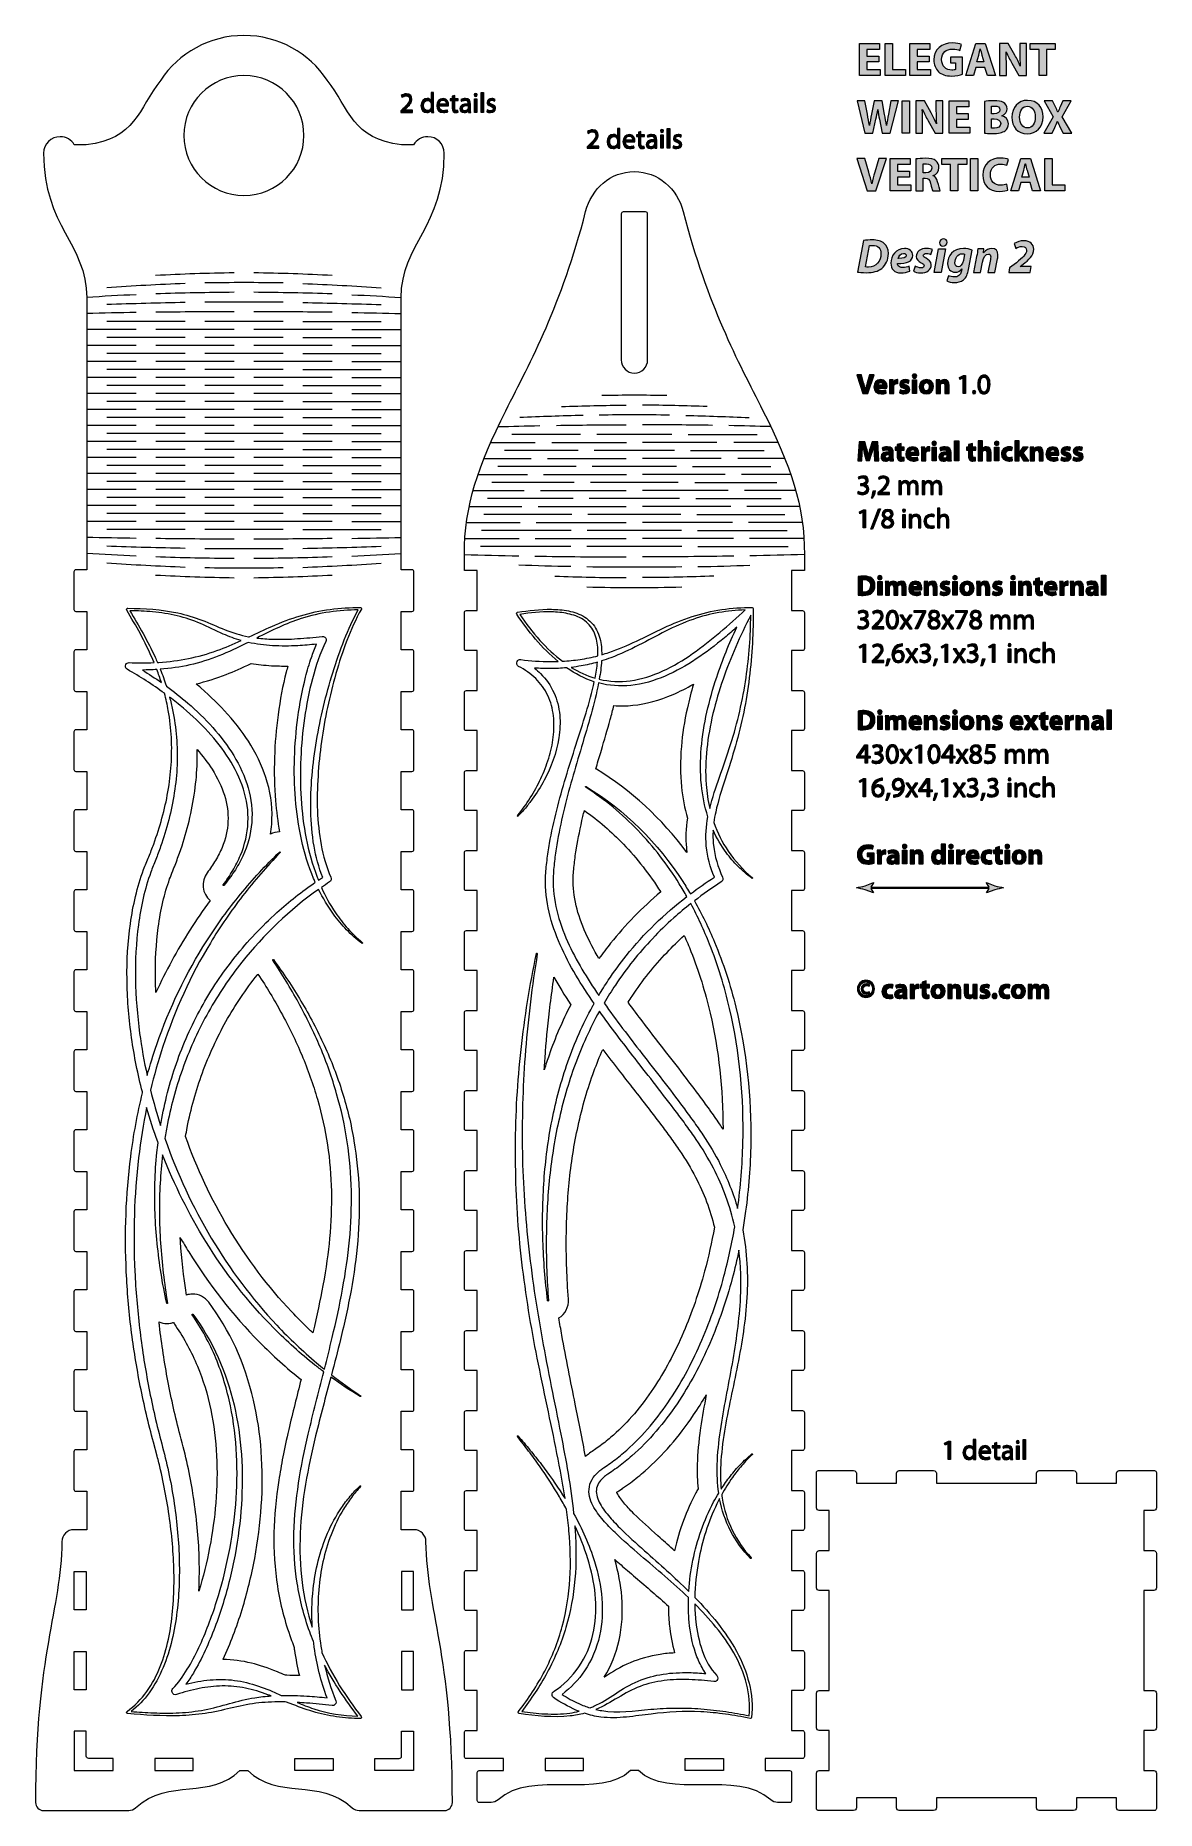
# Model space of a CAD drawing. Header units: inches. Extents: x 110 to 390, y -364 to 80.
import ezdxf

# ---------------------------------------------------------------- set-up
doc = ezdxf.new("R2010")
doc.units = ezdxf.units.IN
doc.header["$MEASUREMENT"] = 0
doc.layers.add('description', color=7, linetype='Continuous')
doc.layers.add('design2', color=7, linetype='Continuous')

# ---------------------------------------------------------------- blocks, each defined once
blk = doc.blocks.new('block 4')
at = {"layer": 'design2', "color": 1, "lineweight": 9}
for points in [[(135.15, 6.5), (122.8, 6.5)], [(147.4, 4.5), (127.8, 4.5)], [(159.65, 6.5), (140.05, 6.5)], [(171.9, 4.5), (152.3, 4.5)], [(184.15, 6.5), (164.55, 6.5)], [(176.8, 4.5), (196.4, 4.5)], [(189.05, 6.5), (201.39, 6.5)], [(135.15, 2.5), (122.8, 2.5)], [(147.4, 0.5), (127.8, 0.5)], [(159.65, 2.5), (140.05, 2.5)], [(171.9, 0.5), (152.3, 0.5)], [(184.15, 2.5), (164.55, 2.5)], [(176.8, 0.5), (196.4, 0.5)], [(189.05, 2.5), (201.39, 2.5)], [(135.15, -1.5), (122.8, -1.5)], [(147.4, -3.5), (127.8, -3.5)], [(159.65, -1.5), (140.05, -1.5)], [(171.9, -3.5), (152.3, -3.5)], [(184.15, -1.5), (164.55, -1.5)], [(176.8, -3.5), (196.4, -3.5)], [(189.05, -1.5), (201.39, -1.5)], [(135.15, -5.5), (122.8, -5.5)], [(147.4, -7.5), (127.8, -7.5)], [(159.65, -5.5), (140.05, -5.5)], [(171.9, -7.5), (152.3, -7.5)], [(184.15, -5.5), (164.55, -5.5)], [(176.8, -7.5), (196.4, -7.5)], [(189.05, -5.5), (201.39, -5.5)], [(135.15, -9.5), (122.8, -9.5)], [(147.4, -11.5), (127.8, -11.5)], [(159.65, -9.5), (140.05, -9.5)], [(171.9, -11.5), (152.3, -11.5)], [(184.15, -9.5), (164.55, -9.5)], [(176.8, -11.5), (196.4, -11.5)], [(189.05, -9.5), (201.39, -9.5)], [(135.15, -13.5), (122.8, -13.5)], [(135.15, -17.5), (122.8, -17.5)], [(147.4, -15.5), (127.8, -15.5)], [(159.65, -13.5), (140.05, -13.5)], [(159.65, -17.5), (140.05, -17.5)], [(171.9, -15.5), (152.3, -15.5)], [(184.15, -13.5), (164.55, -13.5)], [(184.15, -17.5), (164.55, -17.5)], [(176.8, -15.5), (196.4, -15.5)], [(189.05, -13.5), (201.39, -13.5)], [(189.05, -17.5), (201.39, -17.5)], [(135.15, -21.5), (122.8, -21.5)], [(147.4, -19.5), (127.8, -19.5)], [(159.65, -21.5), (140.05, -21.5)], [(171.9, -19.5), (152.3, -19.5)], [(184.15, -21.5), (164.55, -21.5)], [(176.8, -19.5), (196.4, -19.5)], [(189.05, -21.5), (201.39, -21.5)], [(135.15, -25.5), (122.8, -25.5)], [(147.4, -23.5), (127.8, -23.5)], [(159.65, -25.5), (140.05, -25.5)], [(171.9, -23.5), (152.3, -23.5)], [(184.15, -25.5), (164.55, -25.5)], [(176.8, -23.5), (196.4, -23.5)], [(189.05, -25.5), (201.39, -25.5)], [(135.15, -29.5), (122.8, -29.5)], [(147.4, -27.5), (127.8, -27.5)], [(159.65, -29.5), (140.05, -29.5)], [(171.9, -27.5), (152.3, -27.5)], [(184.15, -29.5), (164.55, -29.5)], [(176.8, -27.5), (196.4, -27.5)], [(189.05, -29.5), (201.39, -29.5)], [(135.15, -33.5), (122.8, -33.5)], [(147.4, -31.5), (127.8, -31.5)], [(147.4, -35.5), (127.8, -35.5)], [(159.65, -33.5), (140.05, -33.5)], [(171.9, -31.5), (152.3, -31.5)], [(171.9, -35.5), (152.3, -35.5)], [(184.15, -33.5), (164.55, -33.5)], [(176.8, -31.5), (196.4, -31.5)], [(176.8, -35.5), (196.4, -35.5)], [(189.05, -33.5), (201.39, -33.5)], [(135.15, -37.5), (122.8, -37.5)], [(147.4, -39.5), (127.8, -39.5)], [(159.65, -37.5), (140.05, -37.5)], [(171.9, -39.5), (152.3, -39.5)], [(184.15, -37.5), (164.55, -37.5)], [(176.8, -39.5), (196.4, -39.5)], [(189.05, -37.5), (201.39, -37.5)], [(135.15, -41.5), (122.8, -41.5)], [(159.65, -41.5), (140.05, -41.5)], [(184.15, -41.5), (164.55, -41.5)], [(189.05, -41.5), (201.39, -41.5)]]:
    blk.add_lwpolyline(points, dxfattribs=at)
for points in [[(147.38, 17.99), (140.84, 17.74), (134.32, 17.38), (127.79, 16.91)], [(159.64, 20.65), (153.1, 20.57), (146.57, 20.35), (140.03, 19.98)], [(171.91, 18.12), (165.37, 18.24), (158.83, 18.24), (152.29, 18.12)], [(184.17, 19.98), (177.63, 20.35), (171.1, 20.57), (164.55, 20.65)], [(176.81, 17.99), (183.35, 17.74), (189.88, 17.38), (196.41, 16.91)], [(135.14, 15.19), (131.02, 15), (126.91, 14.77), (122.8, 14.5)], [(159.65, 15.79), (153.11, 15.74), (146.57, 15.61), (140.04, 15.39)], [(171.9, 13.31), (165.37, 13.37), (158.83, 13.37), (152.29, 13.31)], [(184.16, 15.39), (177.63, 15.61), (171.09, 15.74), (164.55, 15.79)], [(189.06, 15.19), (193.17, 15), (197.29, 14.77), (201.39, 14.5)], [(135.14, 10.73), (131.03, 10.67), (126.91, 10.59), (122.8, 10.5)], [(147.39, 13.25), (140.86, 13.12), (134.33, 12.94), (127.79, 12.71)], [(159.65, 10.93), (153.11, 10.92), (146.58, 10.87), (140.04, 10.8)], [(184.15, 10.8), (177.62, 10.87), (171.08, 10.92), (164.55, 10.93)], [(176.81, 13.25), (183.34, 13.12), (189.87, 12.94), (196.4, 12.71)], [(189.05, 10.73), (193.17, 10.66), (197.28, 10.59), (201.39, 10.5)], [(147.4, 8.5), (140.87, 8.5), (134.33, 8.5), (127.8, 8.5)], [(171.9, 8.5), (165.36, 8.5), (158.83, 8.5), (152.3, 8.5)], [(176.8, 8.5), (183.33, 8.5), (189.86, 8.5), (196.4, 8.5)], [(147.4, -43.5), (140.87, -43.5), (134.33, -43.5), (127.8, -43.5)], [(171.9, -43.5), (165.36, -43.5), (158.83, -43.5), (152.3, -43.5)], [(176.8, -43.5), (183.33, -43.5), (189.86, -43.5), (196.4, -43.5)], [(135.14, -45.73), (131.03, -45.66), (126.91, -45.59), (122.8, -45.5)], [(147.39, -48.24), (140.86, -48.12), (134.33, -47.94), (127.79, -47.7)], [(159.65, -45.93), (153.11, -45.91), (146.58, -45.87), (140.04, -45.79)], [(171.9, -48.31), (165.37, -48.36), (158.83, -48.36), (152.29, -48.31)], [(184.15, -45.79), (177.62, -45.87), (171.08, -45.91), (164.55, -45.93)], [(176.8, -48.24), (183.34, -48.12), (189.87, -47.94), (196.4, -47.7)], [(189.05, -45.73), (193.17, -45.66), (197.28, -45.58), (201.39, -45.5)], [(135.14, -50.18), (131.02, -50), (126.91, -49.77), (122.8, -49.5)], [(147.38, -52.98), (140.84, -52.74), (134.32, -52.38), (127.79, -51.91)], [(159.65, -50.79), (153.11, -50.74), (146.57, -50.6), (140.04, -50.39)], [(171.91, -53.12), (165.37, -53.23), (158.83, -53.23), (152.29, -53.12)], [(184.16, -50.38), (177.62, -50.6), (171.09, -50.74), (164.55, -50.79)], [(176.81, -52.98), (183.35, -52.74), (189.88, -52.38), (196.41, -51.91)], [(189.06, -50.18), (193.17, -50), (197.29, -49.77), (201.39, -49.5)], [(159.64, -55.65), (153.1, -55.56), (146.57, -55.34), (140.03, -54.98)], [(184.17, -54.98), (177.63, -55.34), (171.1, -55.56), (164.55, -55.65)]]:
    blk.add_open_spline(points, degree=3, dxfattribs=at)
blk = doc.blocks.new('block 5')
at = {"layer": 'design2', "color": 1, "lineweight": 9}
for points in [[(122.7, -313.61), (119.7, -313.61), (119.7, -304.01), (122.7, -304.01), (122.7, -313.61)], [(201.5, -313.61), (204.5, -313.61), (204.5, -304.01), (201.5, -304.01), (201.5, -313.61)], [(122.7, -333.61), (119.7, -333.61), (119.7, -324.01), (122.7, -324.01), (122.7, -333.61)], [(201.5, -333.61), (204.5, -333.61), (204.5, -324.01), (201.5, -324.01), (201.5, -333.61)], [(139.8, -350.81), (139.8, -353.81), (149.4, -353.81), (149.4, -350.81), (139.8, -350.81)], [(184.4, -350.81), (184.4, -353.81), (174.8, -353.81), (174.8, -350.81), (184.4, -350.81)]]:
    blk.add_lwpolyline(points, dxfattribs=at)
for points in [[(119.7, -353.81), (119.7, -353.81), (119.7, -344.01), (119.7, -344.01), (119.7, -344.01), (122.7, -344.01), (122.7, -344.01), (122.7, -344.01), (122.7, -350.21), (122.7, -350.21), (122.7, -350.54), (122.97, -350.81), (123.3, -350.81), (123.3, -350.81), (129.4, -350.81), (129.4, -350.81), (129.4, -350.81), (129.4, -353.81), (129.4, -353.81), (129.4, -353.81), (119.7, -353.81), (119.7, -353.81)], [(204.5, -353.81), (204.5, -353.81), (204.5, -344.01), (204.5, -344.01), (204.5, -344.01), (201.5, -344.01), (201.5, -344.01), (201.5, -344.01), (201.5, -350.21), (201.5, -350.21), (201.5, -350.54), (201.23, -350.81), (200.9, -350.81), (200.9, -350.81), (194.8, -350.81), (194.8, -350.81), (194.8, -350.81), (194.8, -353.81), (194.8, -353.81), (194.8, -353.81), (204.5, -353.81), (204.5, -353.81)]]:
    blk.add_open_spline(points, degree=3, knots=[0, 0, 0, 0, 1, 1, 1, 2, 2, 2, 3, 3, 3, 4, 4, 4, 5, 5, 5, 6, 6, 6, 7, 7, 7, 7], dxfattribs=at)
blk = doc.blocks.new('block 3')
at = {"layer": 'design2', "color": 1, "lineweight": 9}
for points, knots in [([(161.1, -353.81), (153.75, -361.16), (143.45, -355.52), (135.03, -363.12), (134.62, -363.49), (133.86, -363.81), (133.31, -363.81), (133.31, -363.81), (111.99, -363.81), (111.99, -363.81), (110.88, -363.81), (110, -362.91), (110, -361.81), (110, -324.54), (116.37, -313.79), (116.6, -296.6), (116.6, -294.95), (117.94, -293.6), (119.6, -293.6), (119.6, -293.6), (122.8, -293.6), (122.8, -293.6), (122.8, -293.6), (122.8, -284), (122.8, -284), (122.8, -284), (120.1, -284), (120.1, -284), (119.82, -284), (119.6, -283.78), (119.6, -283.5), (119.6, -283.5), (119.6, -274.1), (119.6, -274.1), (119.6, -273.83), (119.82, -273.6), (120.1, -273.6), (120.1, -273.6), (122.8, -273.6), (122.8, -273.6), (122.8, -273.6), (122.8, -264), (122.8, -264), (122.8, -264), (120.1, -264), (120.1, -264), (119.82, -264), (119.6, -263.78), (119.6, -263.5), (119.6, -263.5), (119.6, -254.1), (119.6, -254.1), (119.6, -253.83), (119.82, -253.6), (120.1, -253.6), (120.1, -253.6), (122.8, -253.6), (122.8, -253.6), (122.8, -253.6), (122.8, -244), (122.8, -244), (122.8, -244), (120.1, -244), (120.1, -244), (119.82, -244), (119.6, -243.78), (119.6, -243.5), (119.6, -243.5), (119.6, -234.1), (119.6, -234.1), (119.6, -233.83), (119.82, -233.6), (120.1, -233.6), (120.1, -233.6), (122.8, -233.6), (122.8, -233.6), (122.8, -233.6), (122.8, -224), (122.8, -224), (122.8, -224), (120.1, -224), (120.1, -224), (119.82, -224), (119.6, -223.78), (119.6, -223.5), (119.6, -223.5), (119.6, -214.1), (119.6, -214.1), (119.6, -213.83), (119.82, -213.6), (120.1, -213.6), (120.1, -213.6), (122.8, -213.6), (122.8, -213.6), (122.8, -213.6), (122.8, -204), (122.8, -204), (122.8, -204), (120.1, -204), (120.1, -204), (119.82, -204), (119.6, -203.78), (119.6, -203.5), (119.6, -203.5), (119.6, -194.1), (119.6, -194.1), (119.6, -193.83), (119.82, -193.6), (120.1, -193.6), (120.1, -193.6), (122.8, -193.6), (122.8, -193.6), (122.8, -193.6), (122.8, -184), (122.8, -184), (122.8, -184), (120.1, -184), (120.1, -184), (119.82, -184), (119.6, -183.78), (119.6, -183.5), (119.6, -183.5), (119.6, -174.1), (119.6, -174.1), (119.6, -173.83), (119.82, -173.6), (120.1, -173.6), (120.1, -173.6), (122.8, -173.6), (122.8, -173.6), (122.8, -173.6), (122.8, -164), (122.8, -164), (122.8, -164), (120.1, -164), (120.1, -164), (119.82, -164), (119.6, -163.78), (119.6, -163.5), (119.6, -163.5), (119.6, -154.1), (119.6, -154.1), (119.6, -153.83), (119.82, -153.6), (120.1, -153.6), (120.1, -153.6), (122.8, -153.6), (122.8, -153.6), (122.8, -153.6), (122.8, -144), (122.8, -144), (122.8, -144), (120.1, -144), (120.1, -144), (119.82, -144), (119.6, -143.78), (119.6, -143.5), (119.6, -143.5), (119.6, -134.1), (119.6, -134.1), (119.6, -133.83), (119.82, -133.6), (120.1, -133.6), (120.1, -133.6), (122.8, -133.6), (122.8, -133.6), (122.8, -133.6), (122.8, -124), (122.8, -124), (122.8, -124), (120.1, -124), (120.1, -124), (119.82, -124), (119.6, -123.78), (119.6, -123.5), (119.6, -123.5), (119.6, -114.1), (119.6, -114.1), (119.6, -113.83), (119.82, -113.6), (120.1, -113.6), (120.1, -113.6), (122.8, -113.6), (122.8, -113.6), (122.8, -113.6), (122.8, -104), (122.8, -104), (122.8, -104), (120.1, -104), (120.1, -104), (119.82, -104), (119.6, -103.78), (119.6, -103.5), (119.6, -103.5), (119.6, -94.1), (119.6, -94.1), (119.6, -93.83), (119.82, -93.6), (120.1, -93.6), (120.1, -93.6), (122.8, -93.6), (122.8, -93.6), (122.8, -93.6), (122.8, -84), (122.8, -84), (122.8, -84), (120.1, -84), (120.1, -84), (119.82, -84), (119.6, -83.78), (119.6, -83.5), (119.6, -83.5), (119.6, -74.1), (119.6, -74.1), (119.6, -73.83), (119.82, -73.6), (120.1, -73.6), (120.1, -73.6), (122.8, -73.6), (122.8, -73.6), (122.8, -73.6), (122.8, -64), (122.8, -64), (122.8, -64), (120.1, -64), (120.1, -64), (119.82, -64), (119.6, -63.78), (119.6, -63.5), (119.6, -63.5), (119.6, -54.1), (119.6, -54.1), (119.6, -53.83), (119.82, -53.6), (120.1, -53.6), (120.1, -53.6), (122.8, -53.6), (122.8, -53.6), (122.8, -53.6), (122.8, 14.41), (122.8, 14.41), (122.8, 27.99), (112.03, 32.14), (112.03, 50.56), (112.03, 52.85), (113.88, 54.7), (116.16, 54.7), (117.66, 54.7), (118.98, 53.89), (119.7, 52.7), (119.7, 52.7), (122.7, 52.7), (122.7, 52.7), (134.97, 54.05), (135.75, 61.6), (141.29, 68.87), (145.77, 75.58), (153.42, 80), (162.1, 80), (170.78, 80), (178.42, 75.58), (182.9, 68.87), (188.45, 61.6), (189.22, 54.05), (201.5, 52.7), (201.5, 52.7), (204.5, 52.7), (204.5, 52.7), (205.22, 53.89), (206.53, 54.7), (208.03, 54.7), (210.32, 54.7), (212.17, 52.85), (212.17, 50.56), (212.17, 32.14), (201.4, 27.99), (201.4, 14.41), (201.4, 14.41), (201.4, -53.6), (201.4, -53.6), (201.4, -53.6), (204.09, -53.6), (204.09, -53.6), (204.37, -53.6), (204.59, -53.83), (204.59, -54.1), (204.59, -54.1), (204.59, -63.5), (204.59, -63.5), (204.59, -63.78), (204.37, -64), (204.09, -64), (204.09, -64), (201.4, -64), (201.4, -64), (201.4, -64), (201.4, -73.6), (201.4, -73.6), (201.4, -73.6), (204.09, -73.6), (204.09, -73.6), (204.37, -73.6), (204.59, -73.83), (204.59, -74.1), (204.59, -74.1), (204.59, -83.5), (204.59, -83.5), (204.59, -83.78), (204.37, -84), (204.09, -84), (204.09, -84), (201.4, -84), (201.4, -84), (201.4, -84), (201.4, -93.6), (201.4, -93.6), (201.4, -93.6), (204.09, -93.6), (204.09, -93.6), (204.37, -93.6), (204.59, -93.83), (204.59, -94.1), (204.59, -94.1), (204.59, -103.5), (204.59, -103.5), (204.59, -103.78), (204.37, -104), (204.09, -104), (204.09, -104), (201.4, -104), (201.4, -104), (201.4, -104), (201.4, -113.6), (201.4, -113.6), (201.4, -113.6), (204.09, -113.6), (204.09, -113.6), (204.37, -113.6), (204.59, -113.83), (204.59, -114.1), (204.59, -114.1), (204.59, -123.5), (204.59, -123.5), (204.59, -123.78), (204.37, -124), (204.09, -124), (204.09, -124), (201.4, -124), (201.4, -124), (201.4, -124), (201.4, -133.6), (201.4, -133.6), (201.4, -133.6), (204.09, -133.6), (204.09, -133.6), (204.37, -133.6), (204.59, -133.83), (204.59, -134.1), (204.59, -134.1), (204.59, -143.5), (204.59, -143.5), (204.59, -143.78), (204.37, -144), (204.09, -144), (204.09, -144), (201.4, -144), (201.4, -144), (201.4, -144), (201.4, -153.6), (201.4, -153.6), (201.4, -153.6), (204.09, -153.6), (204.09, -153.6), (204.37, -153.6), (204.59, -153.83), (204.59, -154.1), (204.59, -154.1), (204.59, -163.5), (204.59, -163.5), (204.59, -163.78), (204.37, -164), (204.09, -164), (204.09, -164), (201.4, -164), (201.4, -164), (201.4, -164), (201.4, -173.6), (201.4, -173.6), (201.4, -173.6), (204.09, -173.6), (204.09, -173.6), (204.37, -173.6), (204.59, -173.83), (204.59, -174.1), (204.59, -174.1), (204.59, -183.5), (204.59, -183.5), (204.59, -183.78), (204.37, -184), (204.09, -184), (204.09, -184), (201.4, -184), (201.4, -184), (201.4, -184), (201.4, -193.6), (201.4, -193.6), (201.4, -193.6), (204.09, -193.6), (204.09, -193.6), (204.37, -193.6), (204.59, -193.83), (204.59, -194.1), (204.59, -194.1), (204.59, -203.5), (204.59, -203.5), (204.59, -203.78), (204.37, -204), (204.09, -204), (204.09, -204), (201.4, -204), (201.4, -204), (201.4, -204), (201.4, -213.6), (201.4, -213.6), (201.4, -213.6), (204.09, -213.6), (204.09, -213.6), (204.37, -213.6), (204.59, -213.83), (204.59, -214.1), (204.59, -214.1), (204.59, -223.5), (204.59, -223.5), (204.59, -223.78), (204.37, -224), (204.09, -224), (204.09, -224), (201.4, -224), (201.4, -224), (201.4, -224), (201.4, -233.6), (201.4, -233.6), (201.4, -233.6), (204.09, -233.6), (204.09, -233.6), (204.37, -233.6), (204.59, -233.83), (204.59, -234.1), (204.59, -234.1), (204.59, -243.5), (204.59, -243.5), (204.59, -243.78), (204.37, -244), (204.09, -244), (204.09, -244), (201.4, -244), (201.4, -244), (201.4, -244), (201.4, -253.6), (201.4, -253.6), (201.4, -253.6), (204.09, -253.6), (204.09, -253.6), (204.37, -253.6), (204.59, -253.83), (204.59, -254.1), (204.59, -254.1), (204.59, -263.5), (204.59, -263.5), (204.59, -263.78), (204.37, -264), (204.09, -264), (204.09, -264), (201.4, -264), (201.4, -264), (201.4, -264), (201.4, -273.6), (201.4, -273.6), (201.4, -273.6), (204.09, -273.6), (204.09, -273.6), (204.37, -273.6), (204.59, -273.83), (204.59, -274.1), (204.59, -274.1), (204.59, -283.5), (204.59, -283.5), (204.59, -283.78), (204.37, -284), (204.09, -284), (204.09, -284), (201.4, -284), (201.4, -284), (201.4, -284), (201.4, -293.6), (201.4, -293.6), (201.4, -293.6), (204.6, -293.6), (204.6, -293.6), (206.25, -293.6), (207.6, -294.95), (207.6, -296.6), (207.82, -313.79), (214.19, -324.54), (214.19, -361.81), (214.19, -362.91), (213.31, -363.81), (212.21, -363.81), (212.21, -363.81), (190.89, -363.81), (190.89, -363.81), (190.33, -363.81), (189.57, -363.49), (189.16, -363.12), (180.75, -355.52), (170.45, -361.16), (163.1, -353.81), (163.1, -353.81), (161.1, -353.81), (161.1, -353.81)], [0, 0, 0, 0, 1, 1, 1, 2, 2, 2, 3, 3, 3, 4, 4, 4, 5, 5, 5, 6, 6, 6, 7, 7, 7, 8, 8, 8, 9, 9, 9, 10, 10, 10, 11, 11, 11, 12, 12, 12, 13, 13, 13, 14, 14, 14, 15, 15, 15, 16, 16, 16, 17, 17, 17, 18, 18, 18, 19, 19, 19, 20, 20, 20, 21, 21, 21, 22, 22, 22, 23, 23, 23, 24, 24, 24, 25, 25, 25, 26, 26, 26, 27, 27, 27, 28, 28, 28, 29, 29, 29, 30, 30, 30, 31, 31, 31, 32, 32, 32, 33, 33, 33, 34, 34, 34, 35, 35, 35, 36, 36, 36, 37, 37, 37, 38, 38, 38, 39, 39, 39, 40, 40, 40, 41, 41, 41, 42, 42, 42, 43, 43, 43, 44, 44, 44, 45, 45, 45, 46, 46, 46, 47, 47, 47, 48, 48, 48, 49, 49, 49, 50, 50, 50, 51, 51, 51, 52, 52, 52, 53, 53, 53, 54, 54, 54, 55, 55, 55, 56, 56, 56, 57, 57, 57, 58, 58, 58, 59, 59, 59, 60, 60, 60, 61, 61, 61, 62, 62, 62, 63, 63, 63, 64, 64, 64, 65, 65, 65, 66, 66, 66, 67, 67, 67, 68, 68, 68, 69, 69, 69, 70, 70, 70, 71, 71, 71, 72, 72, 72, 73, 73, 73, 74, 74, 74, 75, 75, 75, 76, 76, 76, 77, 77, 77, 78, 78, 78, 79, 79, 79, 80, 80, 80, 81, 81, 81, 82, 82, 82, 83, 83, 83, 84, 84, 84, 85, 85, 85, 86, 86, 86, 87, 87, 87, 88, 88, 88, 89, 89, 89, 90, 90, 90, 91, 91, 91, 92, 92, 92, 93, 93, 93, 94, 94, 94, 95, 95, 95, 96, 96, 96, 97, 97, 97, 98, 98, 98, 99, 99, 99, 100, 100, 100, 101, 101, 101, 102, 102, 102, 103, 103, 103, 104, 104, 104, 105, 105, 105, 106, 106, 106, 107, 107, 107, 108, 108, 108, 109, 109, 109, 110, 110, 110, 111, 111, 111, 112, 112, 112, 113, 113, 113, 114, 114, 114, 115, 115, 115, 116, 116, 116, 117, 117, 117, 118, 118, 118, 119, 119, 119, 120, 120, 120, 121, 121, 121, 122, 122, 122, 123, 123, 123, 124, 124, 124, 125, 125, 125, 126, 126, 126, 127, 127, 127, 128, 128, 128, 129, 129, 129, 130, 130, 130, 131, 131, 131, 132, 132, 132, 133, 133, 133, 134, 134, 134, 135, 135, 135, 136, 136, 136, 137, 137, 137, 138, 138, 138, 139, 139, 139, 140, 140, 140, 141, 141, 141, 142, 142, 142, 143, 143, 143, 144, 144, 144, 145, 145, 145, 146, 146, 146, 147, 147, 147, 148, 148, 148, 149, 149, 149, 150, 150, 150, 151, 151, 151, 152, 152, 152, 153, 153, 153, 154, 154, 154, 155, 155, 155, 156, 156, 156, 157, 157, 157, 158, 158, 158, 159, 159, 159, 160, 160, 160, 161, 161, 161, 162, 162, 162, 163, 163, 163, 164, 164, 164, 165, 165, 165, 166, 166, 166, 167, 167, 167, 168, 168, 168, 169, 169, 169, 170, 170, 170, 171, 171, 171, 172, 172, 172, 173, 173, 173, 173]), ([(177.1, 55), (177.1, 46.72), (170.38, 40), (162.1, 40), (153.81, 40), (147.1, 46.72), (147.1, 55), (147.1, 63.28), (153.81, 70), (162.1, 70), (170.38, 70), (177.1, 63.28), (177.1, 55)], [0, 0, 0, 0, 1, 1, 1, 2, 2, 2, 3, 3, 3, 4, 4, 4, 4])]:
    blk.add_open_spline(points, degree=3, knots=knots, dxfattribs=at)
at = {"layer": 'design2'}
for name in ['block 4', 'block 5']:
    blk.add_blockref(name, (0, 0), dxfattribs=at)
blk = doc.blocks.new('block 7')
at = {"layer": 'design2', "color": 1, "lineweight": 9}
for points, knots in [([(150.15, -82.13), (150.54, -82.46), (150.94, -82.79), (151.32, -83.12), (153.8, -85.28), (156.05, -87.48), (158.03, -89.7), (160.33, -92.28), (162.23, -94.82), (163.82, -97.46), (165.68, -100.53), (167.06, -103.63), (167.93, -106.69), (168.94, -110.2), (169.31, -113.73), (169.04, -117.19), (168.97, -118.03), (168.86, -118.87), (168.72, -119.7), (169.42, -119.34), (170.2, -119.15), (171.01, -119.14), (170.55, -116.61), (170.22, -113.99), (170, -111.29), (169.71, -107.84), (169.62, -104.21), (169.74, -100.51), (169.85, -96.96), (170.15, -93.36), (170.62, -89.82), (171.13, -86.11), (171.81, -82.54), (172.66, -79.2), (172.8, -78.67), (172.94, -78.16), (173.07, -77.65), (171.64, -77.67), (170.27, -77.64), (168.98, -77.57), (167.21, -77.46), (165.51, -77.26), (163.9, -76.98), (161.55, -78.14), (159.59, -79.01), (157.67, -79.76), (155.18, -80.74), (152.65, -81.53), (150.15, -82.13)], [0, 0, 0, 0, 1, 1, 1, 2, 2, 2, 3, 3, 3, 4, 4, 4, 5, 5, 5, 6, 6, 6, 7, 7, 7, 8, 8, 8, 9, 9, 9, 10, 10, 10, 11, 11, 11, 12, 12, 12, 13, 13, 13, 14, 14, 14, 15, 15, 15, 16, 16, 16, 16]), ([(150.41, -98.53), (150.45, -99.88), (150.44, -101.24), (150.38, -102.61), (150.18, -107.39), (149.42, -112.35), (148.14, -117.38), (147.57, -119.64), (146.87, -121.96), (145.99, -124.44), (145.59, -125.57), (145.16, -126.72), (144.71, -127.87), (144.57, -128.22), (144.44, -128.55), (144.3, -128.89), (144.02, -129.59), (143.75, -130.26), (143.53, -130.89), (142.22, -134.5), (141.26, -138.57), (140.67, -143.02), (140.14, -147.05), (139.91, -151.36), (139.99, -155.83), (140.01, -156.98), (140.04, -158.15), (140.1, -159.32), (142.55, -153.95), (145.39, -148.71), (148.59, -143.68), (150.17, -141.17), (151.87, -138.71), (153.66, -136.3), (151.62, -134.55), (151.28, -131.52), (152.9, -129.36), (153.69, -128.32), (154.39, -127.29), (154.99, -126.26), (155.64, -125.18), (156.18, -124.11), (156.62, -123.06), (157.52, -120.89), (158.02, -118.7), (158.11, -116.54), (158.11, -116.53), (158.11, -116.51), (158.11, -116.5), (158.21, -114.35), (157.91, -112.14), (157.21, -109.93), (156.53, -107.78), (155.5, -105.62), (154.13, -103.47), (153.06, -101.8), (151.82, -100.15), (150.41, -98.53)], [0, 0, 0, 0, 1, 1, 1, 2, 2, 2, 3, 3, 3, 4, 4, 4, 5, 5, 5, 6, 6, 6, 7, 7, 7, 8, 8, 8, 9, 9, 9, 10, 10, 10, 11, 11, 11, 12, 12, 12, 13, 13, 13, 14, 14, 14, 15, 15, 15, 16, 16, 16, 17, 17, 17, 18, 18, 18, 19, 19, 19, 19]), ([(147.49, -195.3), (150.34, -203.28), (153.94, -210.94), (158.22, -218.11), (162.9, -225.9), (168.2, -232.95), (173.96, -239.05), (175.47, -240.65), (177.02, -242.21), (178.6, -243.69), (178.83, -243.92), (179.07, -244.14), (179.31, -244.36), (180.36, -239.97), (181.18, -236.11), (181.83, -232.54), (182.62, -228.19), (183.17, -224.33), (183.5, -220.75), (183.87, -216.81), (184.02, -212.85), (183.96, -208.99), (183.88, -205.08), (183.56, -201.17), (182.98, -197.38), (182.42, -193.65), (181.57, -189.82), (180.47, -185.97), (179.41, -182.27), (178.09, -178.54), (176.55, -174.89), (175.08, -171.43), (173.38, -167.93), (171.34, -164.19), (169.69, -161.17), (167.81, -158.04), (165.6, -154.67), (165.55, -154.73), (165.51, -154.79), (165.46, -154.85), (164.01, -156.67), (162.61, -158.59), (161.31, -160.53), (159.98, -162.51), (158.73, -164.53), (157.6, -166.55), (155.37, -170.51), (153.39, -174.83), (151.71, -179.39), (150.11, -183.75), (148.83, -188.34), (147.91, -193.02), (147.77, -193.78), (147.63, -194.54), (147.49, -195.3)], [0, 0, 0, 0, 1, 1, 1, 2, 2, 2, 3, 3, 3, 4, 4, 4, 5, 5, 5, 6, 6, 6, 7, 7, 7, 8, 8, 8, 9, 9, 9, 10, 10, 10, 11, 11, 11, 12, 12, 12, 13, 13, 13, 14, 14, 14, 15, 15, 15, 16, 16, 16, 17, 17, 17, 18, 18, 18, 18]), ([(172.8, -330.01), (173.8, -330.01), (174.85, -330.03), (175.96, -330.08), (175.45, -327.97), (175.03, -325.85), (174.72, -323.7), (174.68, -323.4), (174.64, -323.1), (174.61, -322.81), (174.33, -322.11), (174.07, -321.46), (173.84, -320.82), (172.3, -316.59), (171.16, -312.19), (170.47, -307.75), (169.78, -303.35), (169.5, -298.84), (169.61, -294.32), (169.72, -290.18), (170.11, -285.89), (170.82, -281.22), (171.38, -277.51), (172.14, -273.61), (173.3, -268.58), (174.27, -264.36), (175.34, -260.15), (176.39, -256.06), (172.75, -253.17), (169.26, -250.02), (166.01, -246.72), (159.24, -239.85), (153.28, -232.24), (148.29, -224.12), (147.57, -222.95), (146.86, -221.77), (146.18, -220.57), (146.2, -220.92), (146.22, -221.28), (146.24, -221.63), (146.49, -225.77), (146.98, -230.13), (147.73, -234.92), (148.21, -234.77), (148.72, -234.69), (149.23, -234.69), (150.82, -234.69), (152.34, -235.45), (153.3, -236.72), (158.53, -243.64), (162.3, -251.9), (164.5, -261.25), (166.41, -269.48), (167.06, -278.37), (166.44, -287.72), (166.16, -292), (165.6, -296.4), (164.78, -300.77), (163.97, -305.08), (162.92, -309.37), (161.65, -313.52), (160.26, -318.02), (158.72, -322.08), (156.94, -325.93), (156.92, -325.96), (156.9, -326), (156.88, -326.04), (159.26, -326.09), (161.64, -326.4), (163.96, -326.97), (165.97, -327.45), (168.1, -328.17), (170.45, -329.15), (171.14, -329.43), (171.82, -329.73), (172.46, -330.01), (172.57, -330.01), (172.69, -330.01), (172.8, -330.01)], [0, 0, 0, 0, 1, 1, 1, 2, 2, 2, 3, 3, 3, 4, 4, 4, 5, 5, 5, 6, 6, 6, 7, 7, 7, 8, 8, 8, 9, 9, 9, 10, 10, 10, 11, 11, 11, 12, 12, 12, 13, 13, 13, 14, 14, 14, 15, 15, 15, 16, 16, 16, 17, 17, 17, 18, 18, 18, 19, 19, 19, 20, 20, 20, 21, 21, 21, 22, 22, 22, 23, 23, 23, 24, 24, 24, 25, 25, 25, 26, 26, 26, 26]), ([(146.15, -269.96), (147.58, -275.19), (148.63, -279.96), (149.35, -284.55), (150.17, -289.65), (150.68, -294.68), (150.88, -299.47), (151, -302.81), (150.98, -305.96), (150.82, -308.99), (153.01, -301.82), (154.44, -294.38), (155.06, -286.87), (155.39, -282.92), (155.45, -278.98), (155.27, -275.14), (155.07, -271.16), (154.58, -267.29), (153.82, -263.64), (153.02, -259.77), (151.89, -256.09), (150.47, -252.67), (149.74, -250.92), (148.92, -249.19), (148.02, -247.55), (147.11, -245.88), (146.12, -244.25), (145.04, -242.7), (144.84, -242.4), (144.66, -242.09), (144.53, -241.77), (144.26, -241.86), (143.99, -241.92), (143.71, -241.97), (143.44, -242.01), (143.16, -242.04), (142.89, -242.04), (142.17, -242.04), (141.49, -241.89), (140.87, -241.63), (140.91, -241.96), (140.95, -242.3), (140.99, -242.63), (141.52, -247.2), (142.23, -251.83), (143.1, -256.4), (143.95, -260.92), (144.98, -265.49), (146.15, -269.96)], [0, 0, 0, 0, 1, 1, 1, 2, 2, 2, 3, 3, 3, 4, 4, 4, 5, 5, 5, 6, 6, 6, 7, 7, 7, 8, 8, 8, 9, 9, 9, 10, 10, 10, 11, 11, 11, 12, 12, 12, 13, 13, 13, 14, 14, 14, 15, 15, 15, 16, 16, 16, 16])]:
    blk.add_open_spline(points, degree=3, knots=knots, dxfattribs=at)
blk = doc.blocks.new('block 6')
at = {"layer": 'design2', "color": 7, "lineweight": 9}
for points, knots in [([(191.69, -146.81), (190.39, -145.73), (189.18, -144.56), (188.07, -143.3), (186.94, -142.05), (185.91, -140.73), (184.97, -139.34), (183.61, -137.34), (182.45, -135.21), (181.47, -133.01), (182.13, -132.55), (182.81, -132.09), (183.49, -131.65), (183.49, -131.65), (183.5, -131.64), (183.5, -131.64), (183.88, -131.4), (184.04, -130.9), (183.84, -130.47), (182.69, -127.9), (181.92, -125.15), (181.39, -122.35), (180.87, -119.54), (180.58, -116.68), (180.47, -113.81), (180.36, -110.94), (180.42, -108.05), (180.61, -105.17), (180.78, -102.29), (181.08, -99.41), (181.48, -96.55), (182.28, -90.82), (183.5, -85.14), (185.09, -79.56), (185.87, -76.77), (186.78, -74.02), (187.82, -71.31), (188.85, -68.61), (190.02, -65.94), (191.47, -63.45), (191.47, -63.45), (191.47, -63.45), (191.47, -63.45), (191.49, -63.4), (191.51, -63.35), (191.51, -63.29), (191.51, -63.13), (191.37, -62.99), (191.2, -62.99), (188.68, -63), (186.15, -63.14), (183.64, -63.48), (181.13, -63.83), (178.65, -64.36), (176.22, -65.08), (173.8, -65.81), (171.43, -66.72), (169.11, -67.73), (167.19, -68.57), (165.31, -69.47), (163.43, -70.35), (163.37, -70.34), (163.31, -70.33), (163.25, -70.32), (161.25, -69.94), (159.3, -69.33), (157.38, -68.57), (155.46, -67.81), (153.57, -66.93), (151.6, -66.18), (149.64, -65.43), (147.61, -64.82), (145.56, -64.37), (141.44, -63.49), (137.24, -63.22), (133.06, -63.21), (133.01, -63.21), (132.95, -63.23), (132.9, -63.26), (132.76, -63.34), (132.71, -63.53), (132.8, -63.67), (133.96, -65.65), (135.12, -67.62), (136.21, -69.63), (137.29, -71.64), (138.3, -73.68), (139.21, -75.77), (139.36, -76.11), (139.5, -76.45), (139.64, -76.79), (137.56, -76.89), (135.49, -76.89), (133.41, -76.8), (133.08, -76.78), (132.76, -76.95), (132.59, -77.25), (132.34, -77.68), (132.5, -78.23), (132.93, -78.47), (132.93, -78.47), (132.93, -78.47), (132.93, -78.47), (136.14, -80.3), (139.25, -82.29), (142.23, -84.47), (142.6, -85.9), (142.93, -87.34), (143.19, -88.79), (143.99, -93.26), (144.21, -97.82), (143.9, -102.33), (143.62, -106.85), (142.81, -111.33), (141.61, -115.69), (141.01, -117.88), (140.31, -120.03), (139.54, -122.17), (139.15, -123.23), (138.74, -124.29), (138.31, -125.34), (137.89, -126.38), (137.42, -127.45), (137.02, -128.55), (135.4, -132.93), (134.36, -137.49), (133.72, -142.09), (133.07, -146.68), (132.82, -151.32), (132.87, -155.95), (132.93, -160.58), (133.29, -165.19), (133.91, -169.78), (134.52, -174.36), (135.41, -178.9), (136.52, -183.38), (136.6, -183.7), (136.69, -184.02), (136.77, -184.34), (135.48, -189.61), (134.49, -194.95), (133.79, -200.33), (132.59, -209.88), (132.24, -219.52), (132.7, -229.13), (132.92, -233.93), (133.33, -238.72), (133.91, -243.49), (134.51, -248.26), (135.28, -253), (136.2, -257.71), (137.13, -262.43), (138.22, -267.11), (139.47, -271.74), (139.47, -271.74), (140.41, -275.19), (140.41, -275.19), (140.71, -276.34), (140.99, -277.49), (141.26, -278.65), (141.8, -280.96), (142.27, -283.29), (142.69, -285.62), (143.53, -290.29), (144.12, -295.02), (144.41, -299.76), (144.71, -304.49), (144.72, -309.25), (144.28, -313.98), (143.82, -318.69), (142.92, -323.39), (141.19, -327.81), (140.31, -330), (139.22, -332.11), (137.84, -334.03), (136.47, -335.95), (134.81, -337.66), (132.88, -339.02), (132.81, -339.07), (132.76, -339.15), (132.75, -339.24), (132.74, -339.41), (132.86, -339.56), (133.03, -339.57), (137.32, -339.97), (141.63, -340.22), (145.95, -340.1), (148.11, -340.03), (150.28, -339.86), (152.42, -339.54), (154.57, -339.22), (156.69, -338.72), (158.77, -338.22), (160.86, -337.72), (162.93, -337.27), (165.03, -337.01), (167.13, -336.75), (169.25, -336.65), (171.37, -336.66), (171.82, -336.66), (172.27, -336.67), (172.72, -336.68), (173.03, -336.8), (173.34, -336.93), (173.65, -337.05), (175.51, -337.79), (177.4, -338.48), (179.32, -339.06), (181.25, -339.63), (183.21, -340.08), (185.2, -340.37), (187.19, -340.67), (189.2, -340.79), (191.2, -340.8), (191.27, -340.8), (191.34, -340.78), (191.39, -340.74), (191.53, -340.63), (191.55, -340.44), (191.44, -340.31), (187.54, -335.38), (184.16, -330.01), (181.6, -324.29), (181.51, -323.77), (181.42, -323.26), (181.34, -322.74), (180.6, -318.08), (180.42, -313.33), (180.8, -308.63), (180.99, -306.27), (181.34, -303.93), (181.85, -301.63), (182.35, -299.32), (183.02, -297.05), (183.88, -294.84), (184.72, -292.63), (185.75, -290.49), (186.98, -288.46), (187.6, -287.45), (188.27, -286.47), (188.98, -285.52), (189.69, -284.57), (190.46, -283.65), (191.27, -282.78), (191.31, -282.74), (191.31, -282.68), (191.27, -282.64), (191.23, -282.6), (191.17, -282.6), (191.13, -282.64), (190.26, -283.46), (189.43, -284.33), (188.65, -285.25), (187.87, -286.17), (187.15, -287.14), (186.48, -288.14), (185.12, -290.13), (183.97, -292.27), (183, -294.48), (181.09, -298.92), (179.92, -303.68), (179.4, -308.49), (179.05, -311.64), (178.99, -314.82), (179.18, -317.99), (177.99, -314.34), (177.14, -310.59), (176.65, -306.8), (176.11, -302.72), (176, -298.6), (176.16, -294.5), (176.33, -290.4), (176.81, -286.3), (177.5, -282.24), (178.19, -278.18), (179.05, -274.15), (180.02, -270.13), (181.2, -265.22), (182.52, -260.33), (183.82, -255.43), (186.2, -257.14), (188.64, -258.76), (191.15, -260.27), (191.19, -260.3), (191.25, -260.29), (191.28, -260.24), (191.31, -260.2), (191.3, -260.13), (191.26, -260.1), (188.76, -258.45), (186.33, -256.71), (183.96, -254.88), (184.74, -251.94), (185.51, -249), (186.23, -246.04), (187.21, -241.99), (188.11, -237.92), (188.86, -233.82), (189.6, -229.71), (190.17, -225.56), (190.53, -221.4), (191.27, -213.06), (191, -204.62), (189.6, -196.36), (188.9, -192.23), (187.93, -188.16), (186.68, -184.17), (185.42, -180.18), (183.91, -176.28), (182.18, -172.49), (180.45, -168.7), (178.51, -165.01), (176.36, -161.44), (174.22, -157.87), (171.92, -154.41), (169.46, -151.07), (169.43, -151.03), (169.37, -151.01), (169.32, -151.04), (169.27, -151.07), (169.26, -151.14), (169.29, -151.18), (171.58, -154.64), (173.75, -158.17), (175.74, -161.8), (177.71, -165.43), (179.54, -169.14), (181.15, -172.94), (182.76, -176.74), (184.14, -180.63), (185.27, -184.59), (186.41, -188.55), (187.31, -192.57), (187.92, -196.63), (188.54, -200.69), (188.88, -204.79), (188.96, -208.9), (189.02, -213.01), (188.86, -217.12), (188.48, -221.21), (188.1, -225.31), (187.49, -229.38), (186.75, -233.43), (186.02, -237.49), (185.13, -241.52), (184.16, -245.54), (183.54, -248.19), (182.87, -250.84), (182.2, -253.49), (181.55, -252.97), (180.9, -252.44), (180.27, -251.9), (178.52, -250.43), (176.82, -248.9), (175.17, -247.33), (173.51, -245.76), (171.89, -244.15), (170.33, -242.49), (164.06, -235.85), (158.62, -228.48), (153.93, -220.67), (149.26, -212.85), (145.41, -204.55), (142.42, -195.96), (142.4, -195.89), (142.38, -195.82), (142.35, -195.75), (142.55, -194.52), (142.77, -193.29), (143.01, -192.06), (143.97, -187.16), (145.3, -182.34), (147.02, -177.66), (148.74, -172.99), (150.8, -168.44), (153.24, -164.1), (154.46, -161.93), (155.77, -159.82), (157.15, -157.75), (158.54, -155.69), (160, -153.67), (161.55, -151.73), (167.07, -144.81), (173.52, -138.6), (180.76, -133.5), (181.83, -135.66), (183.06, -137.74), (184.47, -139.68), (185.48, -141.06), (186.57, -142.37), (187.75, -143.59), (188.94, -144.81), (190.22, -145.94), (191.56, -146.97), (191.56, -146.97), (191.57, -146.97), (191.57, -146.97), (191.61, -147), (191.67, -147), (191.7, -146.95), (191.74, -146.91), (191.73, -146.85), (191.69, -146.81)], [0, 0, 0, 0, 1, 1, 1, 2, 2, 2, 3, 3, 3, 4, 4, 4, 5, 5, 5, 6, 6, 6, 7, 7, 7, 8, 8, 8, 9, 9, 9, 10, 10, 10, 11, 11, 11, 12, 12, 12, 13, 13, 13, 14, 14, 14, 15, 15, 15, 16, 16, 16, 17, 17, 17, 18, 18, 18, 19, 19, 19, 20, 20, 20, 21, 21, 21, 22, 22, 22, 23, 23, 23, 24, 24, 24, 25, 25, 25, 26, 26, 26, 27, 27, 27, 28, 28, 28, 29, 29, 29, 30, 30, 30, 31, 31, 31, 32, 32, 32, 33, 33, 33, 34, 34, 34, 35, 35, 35, 36, 36, 36, 37, 37, 37, 38, 38, 38, 39, 39, 39, 40, 40, 40, 41, 41, 41, 42, 42, 42, 43, 43, 43, 44, 44, 44, 45, 45, 45, 46, 46, 46, 47, 47, 47, 48, 48, 48, 49, 49, 49, 50, 50, 50, 51, 51, 51, 52, 52, 52, 53, 53, 53, 54, 54, 54, 55, 55, 55, 56, 56, 56, 57, 57, 57, 58, 58, 58, 59, 59, 59, 60, 60, 60, 61, 61, 61, 62, 62, 62, 63, 63, 63, 64, 64, 64, 65, 65, 65, 66, 66, 66, 67, 67, 67, 68, 68, 68, 69, 69, 69, 70, 70, 70, 71, 71, 71, 72, 72, 72, 73, 73, 73, 74, 74, 74, 75, 75, 75, 76, 76, 76, 77, 77, 77, 78, 78, 78, 79, 79, 79, 80, 80, 80, 81, 81, 81, 82, 82, 82, 83, 83, 83, 84, 84, 84, 85, 85, 85, 86, 86, 86, 87, 87, 87, 88, 88, 88, 89, 89, 89, 90, 90, 90, 91, 91, 91, 92, 92, 92, 93, 93, 93, 94, 94, 94, 95, 95, 95, 96, 96, 96, 97, 97, 97, 98, 98, 98, 99, 99, 99, 100, 100, 100, 101, 101, 101, 102, 102, 102, 103, 103, 103, 104, 104, 104, 105, 105, 105, 106, 106, 106, 107, 107, 107, 108, 108, 108, 109, 109, 109, 110, 110, 110, 111, 111, 111, 112, 112, 112, 113, 113, 113, 114, 114, 114, 115, 115, 115, 116, 116, 116, 117, 117, 117, 118, 118, 118, 119, 119, 119, 120, 120, 120, 121, 121, 121, 122, 122, 122, 123, 123, 123, 124, 124, 124, 125, 125, 125, 126, 126, 126, 127, 127, 127, 128, 128, 128, 129, 129, 129, 130, 130, 130, 131, 131, 131, 132, 132, 132, 133, 133, 133, 134, 134, 134, 134]), ([(139.9, -75.47), (138.08, -71.44), (135.85, -67.61), (133.6, -63.83), (135.49, -63.83), (137.39, -63.92), (139.27, -64.09), (141.34, -64.28), (143.39, -64.6), (145.39, -65.09), (147.4, -65.56), (149.35, -66.24), (151.25, -67.05), (153.15, -67.86), (155, -68.81), (156.93, -69.65), (158.37, -70.29), (159.87, -70.85), (161.4, -71.29), (159.41, -72.2), (157.4, -73.06), (155.35, -73.79), (153.02, -74.63), (150.63, -75.3), (148.2, -75.77), (145.78, -76.27), (143.32, -76.58), (140.85, -76.73), (140.72, -76.74), (140.59, -76.74), (140.47, -76.75), (140.28, -76.32), (140.09, -75.89), (139.9, -75.47)], [0, 0, 0, 0, 1, 1, 1, 2, 2, 2, 3, 3, 3, 4, 4, 4, 5, 5, 5, 6, 6, 6, 7, 7, 7, 8, 8, 8, 9, 9, 9, 10, 10, 10, 11, 11, 11, 11]), ([(176.44, -65.79), (181.02, -64.3), (185.85, -63.64), (190.67, -63.6), (189.31, -66), (188.22, -68.52), (187.19, -71.07), (186.11, -73.78), (185.17, -76.54), (184.3, -79.33), (182.57, -84.9), (181.22, -90.59), (180.24, -96.36), (179.75, -99.24), (179.37, -102.14), (179.11, -105.06), (178.87, -107.98), (178.76, -110.92), (178.82, -113.86), (178.88, -116.8), (179.11, -119.75), (179.62, -122.67), (180.08, -125.32), (180.77, -127.96), (181.8, -130.49), (181.43, -130.72), (181.07, -130.96), (180.7, -131.21), (180.6, -130.94), (180.49, -130.68), (180.39, -130.41), (179.19, -127.28), (178.29, -124.04), (177.65, -120.75), (177, -117.47), (176.59, -114.13), (176.38, -110.79), (175.98, -104.09), (176.28, -97.35), (177.25, -90.72), (177.72, -87.4), (178.36, -84.1), (179.2, -80.87), (180.06, -77.65), (181.09, -74.44), (182.57, -71.54), (182.57, -71.54), (182.57, -71.53), (182.57, -71.53), (182.65, -71.37), (182.68, -71.19), (182.66, -71.01), (182.6, -70.52), (182.15, -70.17), (181.66, -70.23), (179.61, -70.48), (177.55, -70.68), (175.49, -70.81), (173.44, -70.95), (171.38, -71.01), (169.33, -70.95), (168, -70.91), (166.67, -70.81), (165.35, -70.65), (168.97, -68.8), (172.58, -67), (176.44, -65.79)], [0, 0, 0, 0, 1, 1, 1, 2, 2, 2, 3, 3, 3, 4, 4, 4, 5, 5, 5, 6, 6, 6, 7, 7, 7, 8, 8, 8, 9, 9, 9, 10, 10, 10, 11, 11, 11, 12, 12, 12, 13, 13, 13, 14, 14, 14, 15, 15, 15, 16, 16, 16, 17, 17, 17, 18, 18, 18, 19, 19, 19, 20, 20, 20, 21, 21, 21, 22, 22, 22, 22]), ([(170.34, -139.29), (168.45, -141), (166.62, -142.77), (164.87, -144.62), (163.13, -146.48), (161.47, -148.41), (159.88, -150.4), (158.3, -152.39), (156.79, -154.45), (155.37, -156.56), (153.96, -158.68), (152.65, -160.86), (151.42, -163.09), (148.97, -167.55), (146.87, -172.21), (145.22, -177.02), (143.55, -181.83), (142.28, -186.76), (141.39, -191.76), (141.35, -192.01), (141.31, -192.26), (141.26, -192.51), (140.32, -189.6), (139.49, -186.66), (138.75, -183.69), (139.63, -180.02), (140.66, -176.38), (141.84, -172.79), (144.84, -163.77), (148.76, -155.05), (153.7, -146.91), (154.93, -144.87), (156.23, -142.88), (157.57, -140.91), (158.92, -138.95), (160.32, -137.02), (161.77, -135.13), (164.69, -131.36), (167.82, -127.75), (171.13, -124.31), (171.17, -124.27), (171.17, -124.21), (171.13, -124.17), (171.09, -124.13), (171.03, -124.13), (170.99, -124.17), (167.54, -127.48), (164.29, -131.01), (161.25, -134.71), (158.2, -138.41), (155.38, -142.3), (152.81, -146.36), (147.66, -154.46), (143.44, -163.17), (140.32, -172.27), (139.43, -174.83), (138.63, -177.42), (137.9, -180.03), (137.13, -176.54), (136.51, -173.03), (136.03, -169.49), (135.42, -164.99), (135.06, -160.45), (134.99, -155.92), (134.91, -151.38), (135.12, -146.84), (135.72, -142.36), (136.31, -137.88), (137.29, -133.44), (138.82, -129.21), (139.19, -128.16), (139.63, -127.12), (140.06, -126.04), (140.48, -124.96), (140.89, -123.88), (141.27, -122.79), (142.04, -120.6), (142.73, -118.39), (143.3, -116.14), (144.44, -111.65), (145.19, -107.05), (145.39, -102.41), (145.57, -97.77), (145.2, -93.12), (144.26, -88.59), (144.04, -87.53), (143.79, -86.47), (143.51, -85.43), (144.69, -86.32), (145.84, -87.25), (146.97, -88.2), (151.32, -91.87), (155.29, -96.02), (158.35, -100.79), (159.87, -103.17), (161.12, -105.73), (161.97, -108.41), (162.82, -111.09), (163.24, -113.92), (163.11, -116.74), (162.99, -119.56), (162.33, -122.36), (161.23, -124.98), (160.68, -126.3), (160.03, -127.57), (159.3, -128.8), (158.57, -130.03), (157.77, -131.22), (156.9, -132.37), (156.87, -132.41), (156.87, -132.47), (156.91, -132.5), (156.96, -132.54), (157.02, -132.53), (157.06, -132.49), (157.99, -131.39), (158.86, -130.24), (159.66, -129.03), (160.46, -127.81), (161.17, -126.55), (161.78, -125.23), (163.01, -122.59), (163.82, -119.73), (164.05, -116.8), (164.28, -113.86), (163.93, -110.89), (163.13, -108.07), (162.32, -105.23), (161.06, -102.55), (159.54, -100.05), (158.03, -97.54), (156.24, -95.21), (154.3, -93.03), (152.36, -90.85), (150.26, -88.82), (148.07, -86.92), (146.33, -85.43), (144.54, -84.01), (142.7, -82.67), (142.24, -81.25), (141.74, -79.85), (141.19, -78.47), (143.66, -78.27), (146.12, -77.92), (148.54, -77.37), (151.03, -76.8), (153.48, -76.04), (155.85, -75.11), (158.22, -74.18), (160.51, -73.09), (162.76, -71.96), (162.91, -71.89), (163.05, -71.81), (163.19, -71.74), (165.19, -72.19), (167.23, -72.45), (169.26, -72.58), (171.38, -72.7), (173.49, -72.67), (175.6, -72.57), (177.16, -72.49), (178.71, -72.36), (180.26, -72.19), (179.78, -73.28), (179.35, -74.39), (178.97, -75.5), (178.41, -77.13), (177.93, -78.78), (177.51, -80.43), (176.66, -83.75), (176.04, -87.11), (175.57, -90.48), (175.13, -93.86), (174.85, -97.26), (174.74, -100.67), (174.63, -104.08), (174.7, -107.49), (174.98, -110.89), (175.53, -117.67), (176.89, -124.45), (179.51, -130.76), (179.64, -131.09), (179.79, -131.41), (179.93, -131.73), (176.57, -134.03), (173.36, -136.57), (170.34, -139.29)], [0, 0, 0, 0, 1, 1, 1, 2, 2, 2, 3, 3, 3, 4, 4, 4, 5, 5, 5, 6, 6, 6, 7, 7, 7, 8, 8, 8, 9, 9, 9, 10, 10, 10, 11, 11, 11, 12, 12, 12, 13, 13, 13, 14, 14, 14, 15, 15, 15, 16, 16, 16, 17, 17, 17, 18, 18, 18, 19, 19, 19, 20, 20, 20, 21, 21, 21, 22, 22, 22, 23, 23, 23, 24, 24, 24, 25, 25, 25, 26, 26, 26, 27, 27, 27, 28, 28, 28, 29, 29, 29, 30, 30, 30, 31, 31, 31, 32, 32, 32, 33, 33, 33, 34, 34, 34, 35, 35, 35, 36, 36, 36, 37, 37, 37, 38, 38, 38, 39, 39, 39, 40, 40, 40, 41, 41, 41, 42, 42, 42, 43, 43, 43, 44, 44, 44, 45, 45, 45, 46, 46, 46, 47, 47, 47, 48, 48, 48, 49, 49, 49, 50, 50, 50, 51, 51, 51, 52, 52, 52, 53, 53, 53, 54, 54, 54, 55, 55, 55, 56, 56, 56, 57, 57, 57, 58, 58, 58, 59, 59, 59, 60, 60, 60, 61, 61, 61, 62, 62, 62, 62]), ([(136.72, -78.65), (137.92, -78.64), (139.12, -78.6), (140.32, -78.53), (140.73, -79.6), (141.1, -80.68), (141.45, -81.77), (139.9, -80.68), (138.33, -79.64), (136.72, -78.65)], [0, 0, 0, 0, 1, 1, 1, 2, 2, 2, 3, 3, 3, 3]), ([(152.55, -221.51), (157.38, -229.37), (163.11, -236.66), (169.57, -243.22), (172.8, -246.5), (176.23, -249.57), (179.84, -252.42), (180.57, -252.99), (181.3, -253.56), (182.04, -254.11), (180.73, -259.29), (179.38, -264.47), (178.17, -269.69), (177.24, -273.75), (176.39, -277.83), (175.76, -281.97), (175.14, -286.09), (174.71, -290.26), (174.61, -294.45), (174.5, -298.64), (174.76, -302.84), (175.41, -306.97), (176.05, -311.11), (177.1, -315.18), (178.54, -319.11), (178.84, -319.93), (179.16, -320.74), (179.49, -321.55), (179.55, -322.03), (179.6, -322.51), (179.67, -322.99), (180.3, -327.29), (181.36, -331.54), (182.86, -335.63), (181.2, -335.45), (179.53, -335.29), (177.86, -335.18), (175.73, -335.05), (173.58, -334.98), (171.43, -335.03), (170.47, -334.6), (169.51, -334.17), (168.53, -333.76), (166.68, -332.99), (164.76, -332.31), (162.77, -331.83), (160.79, -331.34), (158.74, -331.07), (156.69, -331.04), (154.64, -331.01), (152.59, -331.22), (150.59, -331.57), (149.58, -331.76), (148.58, -331.99), (147.6, -332.25), (148.27, -331.34), (148.88, -330.39), (149.46, -329.43), (150.55, -327.61), (151.51, -325.73), (152.4, -323.83), (154.17, -320.01), (155.63, -316.06), (156.87, -312.06), (158.1, -308.05), (159.09, -303.97), (159.87, -299.85), (160.64, -295.73), (161.18, -291.57), (161.45, -287.39), (162.01, -279.03), (161.53, -270.57), (159.63, -262.4), (157.72, -254.26), (154.35, -246.4), (149.31, -239.73), (149.28, -239.69), (149.22, -239.68), (149.17, -239.71), (149.13, -239.74), (149.12, -239.8), (149.15, -239.85), (150.33, -241.56), (151.42, -243.33), (152.41, -245.15), (153.4, -246.97), (154.29, -248.84), (155.09, -250.75), (156.68, -254.58), (157.87, -258.56), (158.71, -262.61), (159.56, -266.65), (160.06, -270.77), (160.26, -274.9), (160.46, -279.02), (160.38, -283.16), (160.05, -287.28), (159.36, -295.52), (157.75, -303.68), (155.26, -311.55), (154.02, -315.49), (152.56, -319.36), (150.81, -323.09), (149.94, -324.95), (148.99, -326.77), (147.93, -328.51), (146.87, -330.25), (145.71, -331.94), (144.34, -333.34), (144.34, -333.34), (144.33, -333.34), (144.33, -333.34), (144.11, -333.58), (144.01, -333.93), (144.13, -334.26), (144.28, -334.73), (144.79, -334.98), (145.26, -334.82), (147.12, -334.2), (149.01, -333.68), (150.92, -333.31), (152.82, -332.92), (154.76, -332.7), (156.69, -332.67), (158.63, -332.63), (160.56, -332.81), (162.47, -333.2), (164.38, -333.58), (166.25, -334.17), (168.1, -334.86), (168.37, -334.95), (168.63, -335.06), (168.89, -335.16), (167.53, -335.25), (166.18, -335.4), (164.83, -335.62), (162.67, -335.96), (160.55, -336.5), (158.48, -337.08), (156.41, -337.66), (154.36, -338.22), (152.27, -338.62), (150.18, -339.02), (148.05, -339.26), (145.92, -339.37), (143.79, -339.48), (141.64, -339.48), (139.5, -339.4), (137.63, -339.33), (135.76, -339.21), (133.89, -339.04), (135.61, -337.73), (137.1, -336.15), (138.37, -334.41), (139.8, -332.46), (140.95, -330.31), (141.88, -328.09), (143.75, -323.63), (144.78, -318.87), (145.36, -314.1), (145.94, -309.31), (146.06, -304.49), (145.88, -299.68), (145.68, -294.87), (145.17, -290.08), (144.41, -285.33), (143.66, -280.59), (142.58, -275.86), (141.31, -271.25), (140.11, -266.65), (139.07, -262.01), (138.18, -257.33), (137.3, -252.66), (136.58, -247.96), (136.02, -243.23), (135.45, -238.51), (135.05, -233.78), (134.83, -229.03), (134.4, -219.54), (134.63, -210.01), (135.78, -200.58), (136.26, -196.38), (136.93, -192.21), (137.78, -188.07), (138.61, -190.95), (139.53, -193.81), (140.54, -196.63), (140.57, -196.7), (140.59, -196.77), (140.62, -196.84), (140.52, -197.65), (140.42, -198.47), (140.33, -199.29), (140.08, -201.81), (139.93, -204.34), (139.86, -206.87), (139.72, -211.93), (139.91, -217), (140.41, -222.02), (140.93, -227.05), (141.71, -232.04), (142.79, -236.96), (142.8, -237.01), (142.85, -237.04), (142.9, -237.04), (142.96, -237.03), (143, -236.98), (142.99, -236.92), (142.18, -231.96), (141.56, -226.96), (141.25, -221.95), (140.93, -216.95), (140.87, -211.93), (141.16, -206.93), (141.29, -204.58), (141.5, -202.24), (141.78, -199.91), (144.73, -207.41), (148.33, -214.65), (152.55, -221.51)], [0, 0, 0, 0, 1, 1, 1, 2, 2, 2, 3, 3, 3, 4, 4, 4, 5, 5, 5, 6, 6, 6, 7, 7, 7, 8, 8, 8, 9, 9, 9, 10, 10, 10, 11, 11, 11, 12, 12, 12, 13, 13, 13, 14, 14, 14, 15, 15, 15, 16, 16, 16, 17, 17, 17, 18, 18, 18, 19, 19, 19, 20, 20, 20, 21, 21, 21, 22, 22, 22, 23, 23, 23, 24, 24, 24, 25, 25, 25, 26, 26, 26, 27, 27, 27, 28, 28, 28, 29, 29, 29, 30, 30, 30, 31, 31, 31, 32, 32, 32, 33, 33, 33, 34, 34, 34, 35, 35, 35, 36, 36, 36, 37, 37, 37, 38, 38, 38, 39, 39, 39, 40, 40, 40, 41, 41, 41, 42, 42, 42, 43, 43, 43, 44, 44, 44, 45, 45, 45, 46, 46, 46, 47, 47, 47, 48, 48, 48, 49, 49, 49, 50, 50, 50, 51, 51, 51, 52, 52, 52, 53, 53, 53, 54, 54, 54, 55, 55, 55, 56, 56, 56, 57, 57, 57, 58, 58, 58, 59, 59, 59, 60, 60, 60, 61, 61, 61, 62, 62, 62, 63, 63, 63, 64, 64, 64, 65, 65, 65, 66, 66, 66, 67, 67, 67, 68, 68, 68, 69, 69, 69, 70, 70, 70, 71, 71, 71, 72, 72, 72, 73, 73, 73, 73]), ([(190.57, -340.18), (186.82, -340.13), (183.09, -339.54), (179.54, -338.36), (178.12, -337.9), (176.75, -337.36), (175.38, -336.78), (176.16, -336.83), (176.95, -336.88), (177.74, -336.94), (179.86, -337.1), (181.99, -337.32), (184.11, -337.58), (184.25, -337.59), (184.41, -337.58), (184.55, -337.52), (185.01, -337.34), (185.23, -336.82), (185.05, -336.36), (183.91, -333.47), (182.97, -330.49), (182.26, -327.46), (184.63, -331.95), (187.45, -336.2), (190.57, -340.18)], [0, 0, 0, 0, 1, 1, 1, 2, 2, 2, 3, 3, 3, 4, 4, 4, 5, 5, 5, 6, 6, 6, 7, 7, 7, 8, 8, 8, 8])]:
    blk.add_open_spline(points, degree=3, knots=knots, dxfattribs=at)
at = {"layer": 'design2'}
blk.add_blockref('block 7', (0, 0), dxfattribs=at)
blk = doc.blocks.new('block 2')
at = {"layer": 'design2'}
for name in ['block 3', 'block 6']:
    blk.add_blockref(name, (0, 0), dxfattribs=at)
blk = doc.blocks.new('block 10')
at = {"layer": 'design2', "color": 1, "lineweight": 9}
for points in [[(237.39, -350.81), (237.39, -353.81), (247, -353.81), (246.99, -350.81), (237.39, -350.81)], [(282, -350.81), (282, -353.81), (272.39, -353.81), (272.4, -350.81), (282, -350.81)]]:
    blk.add_lwpolyline(points, dxfattribs=at)
blk = doc.blocks.new('block 11')
at = {"layer": 'design2', "color": 1, "lineweight": 9}
blk.add_open_spline([(263, -1.1), (263, -2.92), (261.52, -4.4), (259.7, -4.4), (257.87, -4.4), (256.4, -2.92), (256.4, -1.1), (256.4, -1.1), (256.4, 35.4), (256.4, 35.4), (256.4, 35.67), (256.62, 35.9), (256.89, 35.9), (256.89, 35.9), (262.5, 35.9), (262.5, 35.9), (262.77, 35.9), (263, 35.67), (263, 35.4), (263, 35.4), (263, -1.1), (263, -1.1)], degree=3, knots=[0, 0, 0, 0, 1, 1, 1, 2, 2, 2, 3, 3, 3, 4, 4, 4, 5, 5, 5, 6, 6, 6, 7, 7, 7, 7], dxfattribs=at)
blk = doc.blocks.new('block 12')
at = {"layer": 'design2', "color": 1, "lineweight": 9}
for points in [[(223.76, -21.8), (234.86, -21.8)], [(239.07, -21.8), (257.68, -21.8)], [(280.32, -21.8), (261.71, -21.8)], [(295.63, -21.8), (284.53, -21.8)], [(222.08, -25.8), (233.86, -25.8)], [(245.66, -23.8), (227.26, -23.8)], [(237.99, -25.8), (257.67, -25.8)], [(269.69, -23.8), (249.68, -23.8)], [(281.4, -25.8), (261.72, -25.8)], [(273.73, -23.8), (292.13, -23.8)], [(297.31, -25.8), (285.53, -25.8)], [(220.6, -29.8), (232.94, -29.8)], [(245.15, -27.8), (225.6, -27.8)], [(237, -29.8), (257.68, -29.8)], [(270.19, -27.8), (249.18, -27.8)], [(282.39, -29.8), (261.71, -29.8)], [(274.24, -27.8), (293.79, -27.8)], [(298.79, -29.8), (286.45, -29.8)], [(219.36, -33.8), (232.15, -33.8)], [(244.61, -31.8), (224.06, -31.8)], [(236.24, -33.8), (257.67, -33.8)], [(270.64, -31.8), (248.73, -31.8)], [(283.15, -33.8), (261.72, -33.8)], [(274.78, -31.8), (295.33, -31.8)], [(300.03, -33.8), (287.24, -33.8)], [(218.4, -37.8), (231.58, -37.8)], [(244.09, -39.8), (222.08, -39.8)], [(244.35, -35.8), (222.97, -35.8)], [(235.62, -37.8), (257.67, -37.8)], [(271.28, -39.8), (248.08, -39.8)], [(270.99, -35.8), (248.38, -35.8)], [(283.77, -37.8), (261.72, -37.8)], [(275.04, -35.8), (296.42, -35.8)], [(275.3, -39.8), (297.31, -39.8)], [(300.99, -37.8), (287.81, -37.8)], [(217.69, -41.8), (231.17, -41.8)], [(243.92, -43.8), (221.48, -43.8)], [(235.18, -41.8), (257.67, -41.8)], [(271.45, -43.8), (247.92, -43.8)], [(284.21, -41.8), (261.72, -41.8)], [(275.47, -43.8), (297.91, -43.8)], [(301.7, -41.8), (288.23, -41.8)], [(217.32, -45.8), (230.92, -45.8)], [(234.93, -45.8), (257.67, -45.8)], [(284.46, -45.8), (261.72, -45.8)], [(302.07, -45.8), (288.47, -45.8)]]:
    blk.add_lwpolyline(points, dxfattribs=at)
for points in [[(241.48, -12.79), (246.88, -12.58), (252.27, -12.45), (257.67, -12.4)], [(267.81, -10.03), (262.39, -9.93), (256.98, -9.92), (251.55, -10.03)], [(277.91, -12.79), (272.51, -12.58), (267.12, -12.45), (261.72, -12.4)], [(225.61, -17.8), (229.09, -17.7), (232.58, -17.62), (236.06, -17.55)], [(246.85, -14.99), (241.57, -15.12), (236.3, -15.3), (231.02, -15.52)], [(240.2, -17.48), (246.02, -17.39), (251.85, -17.34), (257.67, -17.33)], [(268.46, -14.92), (262.61, -14.84), (256.76, -14.84), (250.9, -14.92)], [(279.19, -17.48), (273.37, -17.39), (267.54, -17.34), (261.72, -17.33)], [(272.54, -14.99), (277.82, -15.12), (283.1, -15.3), (288.37, -15.52)], [(293.78, -17.8), (290.3, -17.7), (286.81, -17.62), (283.33, -17.55)], [(246.24, -19.8), (240.5, -19.8), (234.77, -19.8), (229.03, -19.8)], [(269.08, -19.8), (262.82, -19.8), (256.55, -19.8), (250.28, -19.8)], [(273.15, -19.8), (278.89, -19.8), (284.62, -19.8), (290.36, -19.8)], [(243.82, -47.8), (236.29, -47.8), (228.76, -47.8), (221.23, -47.8)], [(271.54, -47.8), (263.63, -47.8), (255.73, -47.8), (247.83, -47.8)], [(275.57, -47.8), (283.1, -47.8), (290.63, -47.8), (298.16, -47.8)], [(217.19, -49.8), (221.74, -49.92), (226.29, -50.03), (230.84, -50.11)], [(243.81, -52.8), (239.49, -52.72), (235.16, -52.59), (230.83, -52.43)], [(234.84, -50.18), (242.45, -50.3), (250.06, -50.36), (257.67, -50.38)], [(271.55, -52.88), (263.64, -52.98), (255.73, -52.98), (247.81, -52.88)], [(284.55, -50.18), (276.94, -50.3), (269.33, -50.36), (261.72, -50.38)], [(275.58, -52.8), (279.9, -52.72), (284.23, -52.59), (288.56, -52.43)], [(302.2, -49.8), (297.65, -49.92), (293.1, -50.03), (288.55, -50.11)], [(239.83, -55.17), (245.77, -55.4), (251.72, -55.52), (257.67, -55.55)], [(279.57, -55.17), (273.62, -55.4), (267.67, -55.52), (261.72, -55.55)], [(271.56, -57.96), (263.64, -58.16), (255.73, -58.16), (247.81, -57.96)]]:
    blk.add_open_spline(points, degree=3, dxfattribs=at)
blk = doc.blocks.new('block 9')
at = {"layer": 'design2', "color": 1, "lineweight": 9}
blk.add_open_spline([(298.99, -53.8), (298.99, -53.8), (302.19, -53.8), (302.19, -53.8), (302.19, -53.8), (302.19, -49.81), (302.2, -49.81), (302.2, -37.54), (298.8, -27.67), (291.83, -13.81), (285.55, -1.32), (277.97, 12.4), (271.88, 36), (270.42, 41.64), (265.68, 45.97), (259.69, 45.97), (253.71, 45.97), (248.97, 41.64), (247.51, 36), (241.42, 12.4), (233.84, -1.32), (227.56, -13.81), (220.59, -27.67), (217.2, -37.54), (217.19, -49.81), (217.19, -49.81), (217.19, -53.8), (217.19, -53.8), (217.19, -53.8), (220.4, -53.8), (220.4, -53.8), (220.4, -53.8), (220.4, -63.8), (220.4, -63.8), (220.4, -63.8), (217.7, -63.8), (217.7, -63.8), (217.42, -63.8), (217.2, -64.03), (217.2, -64.3), (217.2, -64.3), (217.2, -73.3), (217.2, -73.3), (217.2, -73.58), (217.42, -73.81), (217.7, -73.81), (217.7, -73.81), (220.4, -73.81), (220.4, -73.81), (220.4, -73.81), (220.4, -83.8), (220.4, -83.8), (220.4, -83.8), (217.7, -83.8), (217.7, -83.8), (217.42, -83.8), (217.2, -84.03), (217.2, -84.3), (217.2, -86.01), (217.2, -91.6), (217.2, -93.3), (217.2, -93.58), (217.42, -93.8), (217.7, -93.8), (217.7, -93.8), (220.4, -93.8), (220.4, -93.8), (220.4, -93.8), (220.4, -103.81), (220.4, -103.81), (220.4, -103.81), (217.7, -103.81), (217.7, -103.81), (217.42, -103.81), (217.2, -104.03), (217.2, -104.3), (217.2, -106.01), (217.2, -111.6), (217.2, -113.3), (217.2, -113.58), (217.42, -113.8), (217.7, -113.8), (217.7, -113.8), (220.4, -113.8), (220.4, -113.8), (220.4, -113.8), (220.4, -123.81), (220.4, -123.81), (220.4, -123.81), (217.7, -123.81), (217.7, -123.81), (217.42, -123.81), (217.2, -124.03), (217.2, -124.3), (217.2, -124.3), (217.2, -133.3), (217.2, -133.3), (217.2, -133.58), (217.42, -133.8), (217.7, -133.8), (217.7, -133.8), (220.4, -133.8), (220.4, -133.8), (220.4, -133.8), (220.4, -143.8), (220.4, -143.8), (220.4, -143.8), (217.7, -143.8), (217.7, -143.8), (217.42, -143.8), (217.2, -144.03), (217.2, -144.3), (217.2, -144.3), (217.2, -153.3), (217.2, -153.3), (217.2, -153.58), (217.42, -153.81), (217.7, -153.81), (217.7, -153.81), (220.4, -153.81), (220.4, -153.81), (220.4, -153.81), (220.4, -163.8), (220.4, -163.8), (220.4, -163.8), (217.7, -163.8), (217.7, -163.8), (217.42, -163.8), (217.2, -164.03), (217.2, -164.3), (217.2, -166.01), (217.2, -171.6), (217.2, -173.3), (217.2, -173.58), (217.42, -173.8), (217.7, -173.8), (217.7, -173.8), (220.4, -173.8), (220.4, -173.8), (220.4, -173.8), (220.4, -183.8), (220.4, -183.8), (220.4, -183.8), (217.7, -183.8), (217.7, -183.8), (217.42, -183.8), (217.2, -184.03), (217.2, -184.3), (217.2, -186.01), (217.2, -191.6), (217.2, -193.3), (217.2, -193.58), (217.42, -193.8), (217.7, -193.8), (217.7, -193.8), (220.4, -193.8), (220.4, -193.8), (220.4, -193.8), (220.4, -203.81), (220.4, -203.81), (220.4, -203.81), (217.7, -203.81), (217.7, -203.81), (217.42, -203.81), (217.2, -204.03), (217.2, -204.3), (217.2, -204.3), (217.2, -213.3), (217.2, -213.3), (217.2, -213.58), (217.42, -213.8), (217.7, -213.8), (217.7, -213.8), (220.4, -213.8), (220.4, -213.8), (220.4, -213.8), (220.4, -223.8), (220.4, -223.8), (220.4, -223.8), (217.7, -223.8), (217.7, -223.8), (217.42, -223.8), (217.2, -224.03), (217.2, -224.3), (217.2, -224.3), (217.2, -233.3), (217.2, -233.3), (217.2, -233.58), (217.42, -233.81), (217.7, -233.81), (217.7, -233.81), (220.4, -233.81), (220.4, -233.81), (220.4, -233.81), (220.4, -243.8), (220.4, -243.8), (220.4, -243.8), (217.7, -243.8), (217.7, -243.8), (217.42, -243.8), (217.2, -244.03), (217.2, -244.3), (217.2, -246.01), (217.2, -251.6), (217.2, -253.3), (217.2, -253.58), (217.42, -253.8), (217.7, -253.8), (217.7, -253.8), (220.4, -253.8), (220.4, -253.8), (220.4, -253.8), (220.4, -263.8), (220.4, -263.8), (220.4, -263.8), (217.7, -263.8), (217.7, -263.8), (217.42, -263.8), (217.2, -264.03), (217.2, -264.3), (217.2, -266.01), (217.2, -271.6), (217.2, -273.3), (217.2, -273.58), (217.42, -273.8), (217.7, -273.8), (217.7, -273.8), (220.4, -273.8), (220.4, -273.8), (220.4, -273.8), (220.4, -283.81), (220.4, -283.81), (220.4, -283.81), (217.7, -283.81), (217.7, -283.81), (217.42, -283.81), (217.2, -284.03), (217.2, -284.3), (217.2, -284.3), (217.2, -293.3), (217.2, -293.3), (217.2, -293.58), (217.42, -293.8), (217.7, -293.8), (217.7, -293.8), (220.4, -293.8), (220.4, -293.8), (220.4, -293.8), (220.4, -303.8), (220.4, -303.8), (220.4, -303.8), (217.7, -303.8), (217.7, -303.8), (217.42, -303.8), (217.2, -304.03), (217.2, -304.3), (217.2, -304.3), (217.2, -313.3), (217.2, -313.3), (217.2, -313.58), (217.42, -313.8), (217.7, -313.8), (217.7, -313.8), (220.4, -313.8), (220.4, -313.8), (220.4, -313.8), (220.4, -323.8), (220.4, -323.8), (220.4, -323.8), (217.7, -323.8), (217.7, -323.8), (217.42, -323.8), (217.2, -324.03), (217.2, -324.3), (217.2, -326.01), (217.2, -331.6), (217.2, -333.3), (217.2, -333.58), (217.42, -333.8), (217.7, -333.8), (217.7, -333.8), (220.4, -333.8), (220.4, -333.8), (220.4, -333.8), (220.4, -343.8), (220.4, -343.8), (220.4, -343.8), (217.7, -343.8), (217.7, -343.8), (217.42, -343.8), (217.2, -344.03), (217.2, -344.3), (217.2, -344.3), (217.2, -350.31), (217.2, -350.31), (217.2, -350.58), (217.42, -350.81), (217.7, -350.81), (219.69, -350.81), (227, -350.81), (227, -350.81), (227, -350.81), (226.99, -353.81), (226.99, -353.81), (226.99, -353.81), (220.9, -353.81), (220.9, -353.81), (220.62, -353.81), (220.4, -354.03), (220.4, -354.31), (220.4, -354.31), (220.4, -361.31), (220.4, -361.31), (220.4, -361.58), (220.62, -361.81), (220.9, -361.81), (220.9, -361.81), (223.91, -361.81), (223.91, -361.81), (224.46, -361.81), (225.22, -361.49), (225.63, -361.12), (234.05, -353.52), (251.35, -361.16), (258.69, -353.81), (258.69, -353.81), (260.7, -353.81), (260.7, -353.81), (268.04, -361.16), (285.34, -353.52), (293.76, -361.12), (294.17, -361.49), (294.93, -361.81), (295.48, -361.81), (295.48, -361.81), (298.49, -361.81), (298.49, -361.81), (298.77, -361.81), (298.99, -361.58), (298.99, -361.31), (298.99, -361.31), (298.99, -354.31), (298.99, -354.31), (298.99, -354.03), (298.77, -353.81), (298.49, -353.81), (298.49, -353.81), (292.4, -353.81), (292.4, -353.81), (292.4, -353.81), (292.4, -350.81), (292.4, -350.81), (292.4, -350.81), (299.7, -350.81), (301.69, -350.81), (301.97, -350.81), (302.19, -350.58), (302.19, -350.31), (302.19, -350.31), (302.19, -344.3), (302.19, -344.3), (302.19, -344.03), (301.97, -343.8), (301.69, -343.8), (301.69, -343.8), (298.99, -343.8), (298.99, -343.8), (298.99, -343.8), (298.99, -333.8), (298.99, -333.8), (298.99, -333.8), (301.69, -333.8), (301.69, -333.8), (301.97, -333.8), (302.19, -333.58), (302.19, -333.3), (302.19, -331.6), (302.19, -326.01), (302.19, -324.3), (302.19, -324.03), (301.97, -323.8), (301.69, -323.8), (301.69, -323.8), (298.99, -323.8), (298.99, -323.8), (298.99, -323.8), (298.99, -313.8), (298.99, -313.8), (298.99, -313.8), (301.69, -313.8), (301.69, -313.8), (301.97, -313.8), (302.19, -313.58), (302.19, -313.3), (302.19, -313.3), (302.19, -304.3), (302.19, -304.3), (302.19, -304.03), (301.97, -303.8), (301.69, -303.8), (301.69, -303.8), (298.99, -303.8), (298.99, -303.8), (298.99, -303.8), (298.99, -293.8), (298.99, -293.8), (298.99, -293.8), (301.69, -293.8), (301.69, -293.8), (301.97, -293.8), (302.19, -293.58), (302.19, -293.3), (302.19, -293.3), (302.19, -284.3), (302.19, -284.3), (302.19, -284.03), (301.97, -283.81), (301.69, -283.81), (301.69, -283.81), (298.99, -283.81), (298.99, -283.81), (298.99, -283.81), (298.99, -273.8), (298.99, -273.8), (298.99, -273.8), (301.69, -273.8), (301.69, -273.8), (301.97, -273.8), (302.19, -273.58), (302.19, -273.3), (302.19, -271.6), (302.19, -266.01), (302.19, -264.31), (302.19, -264.03), (301.97, -263.8), (301.69, -263.8), (301.69, -263.8), (298.99, -263.8), (298.99, -263.8), (298.99, -263.8), (298.99, -253.8), (298.99, -253.8), (298.99, -253.8), (301.69, -253.8), (301.69, -253.8), (301.97, -253.8), (302.19, -253.58), (302.19, -253.3), (302.19, -251.6), (302.19, -246.01), (302.19, -244.3), (302.19, -244.03), (301.97, -243.8), (301.69, -243.8), (301.69, -243.8), (298.99, -243.8), (298.99, -243.8), (298.99, -243.8), (298.99, -233.81), (298.99, -233.81), (298.99, -233.81), (301.69, -233.81), (301.69, -233.81), (301.97, -233.81), (302.19, -233.58), (302.19, -233.3), (302.19, -233.3), (302.19, -224.3), (302.19, -224.3), (302.19, -224.03), (301.97, -223.8), (301.69, -223.8), (301.69, -223.8), (298.99, -223.8), (298.99, -223.8), (298.99, -223.8), (298.99, -213.8), (298.99, -213.8), (298.99, -213.8), (301.69, -213.8), (301.69, -213.8), (301.97, -213.8), (302.19, -213.58), (302.19, -213.3), (302.19, -213.3), (302.19, -204.3), (302.19, -204.3), (302.19, -204.03), (301.97, -203.81), (301.69, -203.81), (301.69, -203.81), (298.99, -203.81), (298.99, -203.81), (298.99, -203.81), (298.99, -193.8), (298.99, -193.8), (298.99, -193.8), (301.69, -193.8), (301.69, -193.8), (301.97, -193.8), (302.19, -193.58), (302.19, -193.3), (302.19, -191.6), (302.19, -186.01), (302.19, -184.31), (302.19, -184.03), (301.97, -183.8), (301.69, -183.8), (301.69, -183.8), (298.99, -183.8), (298.99, -183.8), (298.99, -183.8), (298.99, -173.8), (298.99, -173.8), (298.99, -173.8), (301.69, -173.8), (301.69, -173.8), (301.97, -173.8), (302.19, -173.58), (302.19, -173.3), (302.19, -171.6), (302.19, -166.01), (302.19, -164.3), (302.19, -164.03), (301.97, -163.8), (301.69, -163.8), (301.69, -163.8), (298.99, -163.8), (298.99, -163.8), (298.99, -163.8), (298.99, -153.81), (298.99, -153.81), (298.99, -153.81), (301.69, -153.81), (301.69, -153.81), (301.97, -153.81), (302.19, -153.58), (302.19, -153.3), (302.19, -153.3), (302.19, -144.3), (302.19, -144.3), (302.19, -144.03), (301.97, -143.8), (301.69, -143.8), (301.69, -143.8), (298.99, -143.8), (298.99, -143.8), (298.99, -143.8), (298.99, -133.8), (298.99, -133.8), (298.99, -133.8), (301.69, -133.8), (301.69, -133.8), (301.97, -133.8), (302.19, -133.58), (302.19, -133.3), (302.19, -133.3), (302.19, -124.3), (302.19, -124.3), (302.19, -124.03), (301.97, -123.81), (301.69, -123.81), (301.69, -123.81), (298.99, -123.81), (298.99, -123.81), (298.99, -123.81), (298.99, -113.8), (298.99, -113.8), (298.99, -113.8), (301.69, -113.8), (301.69, -113.8), (301.97, -113.8), (302.19, -113.58), (302.19, -113.3), (302.19, -111.6), (302.19, -106.01), (302.19, -104.31), (302.19, -104.03), (301.97, -103.81), (301.69, -103.81), (301.69, -103.81), (298.99, -103.81), (298.99, -103.81), (298.99, -103.81), (298.99, -93.8), (298.99, -93.8), (298.99, -93.8), (301.69, -93.8), (301.69, -93.8), (301.97, -93.8), (302.19, -93.58), (302.19, -93.3), (302.19, -91.6), (302.19, -86.01), (302.19, -84.31), (302.19, -84.03), (301.97, -83.8), (301.69, -83.8), (301.69, -83.8), (298.99, -83.8), (298.99, -83.8), (298.99, -83.8), (298.99, -73.81), (298.99, -73.81), (298.99, -73.81), (301.69, -73.81), (301.69, -73.81), (301.97, -73.81), (302.19, -73.58), (302.19, -73.3), (302.19, -73.3), (302.19, -64.3), (302.19, -64.3), (302.19, -64.03), (301.97, -63.8), (301.69, -63.8), (301.69, -63.8), (298.99, -63.8), (298.99, -63.8), (298.99, -63.8), (298.99, -53.8), (298.99, -53.8)], degree=3, knots=[0, 0, 0, 0, 1, 1, 1, 2, 2, 2, 3, 3, 3, 4, 4, 4, 5, 5, 5, 6, 6, 6, 7, 7, 7, 8, 8, 8, 9, 9, 9, 10, 10, 10, 11, 11, 11, 12, 12, 12, 13, 13, 13, 14, 14, 14, 15, 15, 15, 16, 16, 16, 17, 17, 17, 18, 18, 18, 19, 19, 19, 20, 20, 20, 21, 21, 21, 22, 22, 22, 23, 23, 23, 24, 24, 24, 25, 25, 25, 26, 26, 26, 27, 27, 27, 28, 28, 28, 29, 29, 29, 30, 30, 30, 31, 31, 31, 32, 32, 32, 33, 33, 33, 34, 34, 34, 35, 35, 35, 36, 36, 36, 37, 37, 37, 38, 38, 38, 39, 39, 39, 40, 40, 40, 41, 41, 41, 42, 42, 42, 43, 43, 43, 44, 44, 44, 45, 45, 45, 46, 46, 46, 47, 47, 47, 48, 48, 48, 49, 49, 49, 50, 50, 50, 51, 51, 51, 52, 52, 52, 53, 53, 53, 54, 54, 54, 55, 55, 55, 56, 56, 56, 57, 57, 57, 58, 58, 58, 59, 59, 59, 60, 60, 60, 61, 61, 61, 62, 62, 62, 63, 63, 63, 64, 64, 64, 65, 65, 65, 66, 66, 66, 67, 67, 67, 68, 68, 68, 69, 69, 69, 70, 70, 70, 71, 71, 71, 72, 72, 72, 73, 73, 73, 74, 74, 74, 75, 75, 75, 76, 76, 76, 77, 77, 77, 78, 78, 78, 79, 79, 79, 80, 80, 80, 81, 81, 81, 82, 82, 82, 83, 83, 83, 84, 84, 84, 85, 85, 85, 86, 86, 86, 87, 87, 87, 88, 88, 88, 89, 89, 89, 90, 90, 90, 91, 91, 91, 92, 92, 92, 93, 93, 93, 94, 94, 94, 95, 95, 95, 96, 96, 96, 97, 97, 97, 98, 98, 98, 99, 99, 99, 100, 100, 100, 101, 101, 101, 102, 102, 102, 103, 103, 103, 104, 104, 104, 105, 105, 105, 106, 106, 106, 107, 107, 107, 108, 108, 108, 109, 109, 109, 110, 110, 110, 111, 111, 111, 112, 112, 112, 113, 113, 113, 114, 114, 114, 115, 115, 115, 116, 116, 116, 117, 117, 117, 118, 118, 118, 119, 119, 119, 120, 120, 120, 121, 121, 121, 122, 122, 122, 123, 123, 123, 124, 124, 124, 125, 125, 125, 126, 126, 126, 127, 127, 127, 128, 128, 128, 129, 129, 129, 130, 130, 130, 131, 131, 131, 132, 132, 132, 133, 133, 133, 134, 134, 134, 135, 135, 135, 136, 136, 136, 137, 137, 137, 138, 138, 138, 139, 139, 139, 140, 140, 140, 141, 141, 141, 142, 142, 142, 143, 143, 143, 144, 144, 144, 145, 145, 145, 146, 146, 146, 147, 147, 147, 148, 148, 148, 149, 149, 149, 150, 150, 150, 151, 151, 151, 152, 152, 152, 153, 153, 153, 154, 154, 154, 155, 155, 155, 156, 156, 156, 157, 157, 157, 158, 158, 158, 159, 159, 159, 160, 160, 160, 161, 161, 161, 162, 162, 162, 163, 163, 163, 164, 164, 164, 165, 165, 165, 166, 166, 166, 167, 167, 167, 168, 168, 168, 169, 169, 169, 170, 170, 170, 171, 171, 171, 172, 172, 172, 173, 173, 173, 174, 174, 174, 175, 175, 175, 176, 176, 176, 177, 177, 177, 178, 178, 178, 179, 179, 179, 180, 180, 180, 181, 181, 181, 182, 182, 182, 183, 183, 183, 184, 184, 184, 185, 185, 185, 186, 186, 186, 187, 187, 187, 188, 188, 188, 189, 189, 189, 190, 190, 190, 191, 191, 191, 192, 192, 192, 193, 193, 193, 194, 194, 194, 195, 195, 195, 196, 196, 196, 197, 197, 197, 198, 198, 198, 199, 199, 199, 200, 200, 200, 201, 201, 201, 202, 202, 202, 203, 203, 203, 204, 204, 204, 205, 205, 205, 206, 206, 206, 207, 207, 207, 207], dxfattribs=at)
at = {"layer": 'design2'}
for name in ['block 11', 'block 12', 'block 10']:
    blk.add_blockref(name, (0, 0), dxfattribs=at)
blk = doc.blocks.new('block 14')
at = {"layer": 'design2', "color": 1, "lineweight": 9}
for points, knots in [([(250.05, -103.39), (250.1, -103.42), (250.15, -103.45), (250.2, -103.48), (258.79, -108.67), (266.53, -115.79), (272.82, -124.25), (272.76, -123.87), (272.72, -123.49), (272.68, -123.12), (272.46, -120.77), (272.54, -118.27), (272.94, -115.68), (272.22, -113.19), (271.72, -110.56), (271.45, -107.84), (271.14, -104.67), (271.13, -101.38), (271.43, -97.8), (271.68, -94.68), (272.18, -91.51), (272.94, -88.11), (273.37, -86.18), (273.88, -84.2), (274.47, -82.19), (272.73, -83.18), (271.04, -84.03), (269.35, -84.76), (265.93, -86.22), (262.55, -87.14), (259.31, -87.47), (257.76, -87.63), (256.15, -87.67), (254.58, -87.56), (254.31, -88.63), (254.01, -89.77), (253.67, -91.01), (252.95, -93.61), (252.19, -96.2), (251.44, -98.7), (251.44, -98.7), (251.28, -99.25), (251.28, -99.25), (250.87, -100.62), (250.46, -102), (250.05, -103.39)], [0, 0, 0, 0, 1, 1, 1, 2, 2, 2, 3, 3, 3, 4, 4, 4, 5, 5, 5, 6, 6, 6, 7, 7, 7, 8, 8, 8, 9, 9, 9, 10, 10, 10, 11, 11, 11, 12, 12, 12, 13, 13, 13, 14, 14, 14, 15, 15, 15, 15]), ([(247.19, -113.76), (247.07, -114.26), (246.95, -114.75), (246.84, -115.24), (246.17, -118.09), (245.64, -120.68), (245.23, -123.15), (245.01, -124.49), (244.83, -125.8), (244.69, -127.05), (244.54, -128.4), (244.41, -129.62), (244.38, -130.73), (244.33, -132.93), (244.58, -135.23), (245.15, -137.58), (245.68, -139.81), (246.47, -142.08), (247.57, -144.52), (248.48, -146.55), (249.54, -148.6), (250.84, -150.81), (251.78, -149.49), (252.76, -148.2), (253.76, -146.96), (257.39, -142.39), (261.59, -138.09), (266.29, -134.14), (263.49, -129.74), (260.35, -125.73), (256.96, -122.19), (253.98, -119.09), (250.7, -116.26), (247.19, -113.76)], [0, 0, 0, 0, 1, 1, 1, 2, 2, 2, 3, 3, 3, 4, 4, 4, 5, 5, 5, 6, 6, 6, 7, 7, 7, 8, 8, 8, 9, 9, 9, 10, 10, 10, 11, 11, 11, 11]), ([(258.12, -161.7), (260.55, -165.04), (263.08, -168.32), (265.5, -171.44), (269.05, -175.99), (272.52, -180.46), (275.88, -184.98), (276.77, -186.17), (277.62, -187.35), (278.43, -188.47), (278.43, -188.47), (278.52, -188.59), (278.52, -188.59), (279.32, -189.71), (280.16, -190.87), (280.98, -192.1), (281.28, -192.54), (281.57, -192.98), (281.85, -193.43), (281.86, -183.41), (280.78, -173.68), (278.63, -164.44), (278.01, -161.77), (277.29, -159.15), (276.51, -156.64), (275.71, -154.03), (274.81, -151.47), (273.84, -149.03), (273.3, -147.67), (272.74, -146.34), (272.14, -145.02), (270.65, -146.38), (269.21, -147.8), (267.85, -149.25), (266.21, -150.97), (264.67, -152.74), (263.24, -154.53), (261.79, -156.34), (260.4, -158.24), (259.11, -160.18), (258.77, -160.69), (258.44, -161.19), (258.12, -161.7)], [0, 0, 0, 0, 1, 1, 1, 2, 2, 2, 3, 3, 3, 4, 4, 4, 5, 5, 5, 6, 6, 6, 7, 7, 7, 8, 8, 8, 9, 9, 9, 10, 10, 10, 11, 11, 11, 12, 12, 12, 13, 13, 13, 14, 14, 14, 14]), ([(239.59, -155.43), (239.24, -157.84), (238.94, -160.05), (238.68, -162.19), (238.15, -166.62), (237.76, -170.5), (237.48, -174.04), (237.36, -175.55), (237.25, -177.07), (237.16, -178.58), (237.54, -177.36), (237.93, -176.16), (238.35, -174.96), (239.86, -170.66), (241.68, -166.43), (243.79, -162.34), (242.19, -159.91), (240.8, -157.63), (239.59, -155.43)], [0, 0, 0, 0, 1, 1, 1, 2, 2, 2, 3, 3, 3, 4, 4, 4, 5, 5, 5, 6, 6, 6, 6]), ([(240.81, -240.65), (241.05, -242.06), (241.3, -243.5), (241.57, -244.98), (242.6, -250.73), (243.77, -256.57), (244.91, -262.21), (245.34, -264.38), (245.78, -266.54), (246.21, -268.71), (246.66, -271.01), (247.08, -273.2), (247.46, -275.32), (247.6, -275.2), (247.74, -275.09), (247.88, -274.97), (248.28, -274.64), (248.71, -274.31), (249.16, -274.01), (249.16, -274.01), (250.04, -273.41), (250.04, -273.41), (250.56, -273.06), (251.06, -272.69), (251.54, -272.33), (252.54, -271.58), (253.53, -270.77), (254.46, -269.94), (258.06, -266.74), (261.44, -262.79), (264.49, -258.21), (267.25, -254.07), (269.71, -249.48), (271.99, -244.19), (274.04, -239.41), (275.81, -234.28), (277.24, -228.95), (278.21, -225.37), (279.03, -221.68), (279.7, -217.97), (278.65, -213.67), (277.07, -209.47), (274.99, -205.48), (273.83, -203.25), (272.49, -201.01), (271.01, -198.81), (270.28, -197.75), (269.51, -196.68), (268.68, -195.54), (267.89, -194.46), (267.09, -193.37), (266.21, -192.2), (263.88, -189.1), (261.44, -185.97), (259.08, -182.94), (258.02, -181.59), (256.96, -180.24), (255.91, -178.88), (254.52, -177.09), (253.15, -175.31), (251.79, -173.52), (251.01, -175.3), (250.27, -177.13), (249.58, -179), (248.02, -183.23), (246.68, -187.83), (245.62, -192.66), (245.12, -194.94), (244.67, -197.31), (244.31, -199.69), (243.93, -202.1), (243.62, -204.51), (243.38, -206.84), (242.92, -211.4), (242.69, -216.14), (242.67, -221.33), (242.64, -225.74), (242.81, -230.52), (243.2, -235.96), (243.33, -237.91), (242.36, -239.68), (240.81, -240.65)], [0, 0, 0, 0, 1, 1, 1, 2, 2, 2, 3, 3, 3, 4, 4, 4, 5, 5, 5, 6, 6, 6, 7, 7, 7, 8, 8, 8, 9, 9, 9, 10, 10, 10, 11, 11, 11, 12, 12, 12, 13, 13, 13, 14, 14, 14, 15, 15, 15, 16, 16, 16, 17, 17, 17, 18, 18, 18, 19, 19, 19, 20, 20, 20, 21, 21, 21, 22, 22, 22, 23, 23, 23, 24, 24, 24, 25, 25, 25, 26, 26, 26, 27, 27, 27, 27]), ([(255.3, -284.26), (255.32, -284.32), (255.36, -284.39), (255.4, -284.47), (255.74, -285.16), (256.28, -285.94), (257.05, -286.87), (257.73, -287.69), (258.53, -288.56), (259.57, -289.59), (261.4, -291.42), (263.37, -293.18), (265.57, -295.14), (265.57, -295.14), (266.11, -295.62), (266.11, -295.62), (267.3, -296.68), (268.51, -297.75), (269.73, -298.84), (270.9, -293.69), (272.7, -288.82), (275.07, -284.34), (275.24, -284.01), (275.42, -283.69), (275.61, -283.36), (275.42, -281.4), (275.35, -279.37), (275.41, -277.19), (275.48, -274.52), (275.75, -271.64), (276.25, -268.14), (276.65, -265.35), (277.14, -262.59), (277.65, -259.89), (276.64, -261.61), (275.59, -263.29), (274.5, -264.91), (270.84, -270.34), (266.75, -275.04), (262.36, -278.89), (261.19, -279.92), (259.95, -280.93), (258.68, -281.87), (258.05, -282.34), (257.42, -282.79), (256.73, -283.25), (256.72, -283.26), (256.71, -283.27), (256.7, -283.28), (256.7, -283.28), (255.81, -283.87), (255.81, -283.87), (255.66, -283.97), (255.52, -284.07), (255.4, -284.17), (255.36, -284.2), (255.33, -284.23), (255.3, -284.26)], [0, 0, 0, 0, 1, 1, 1, 2, 2, 2, 3, 3, 3, 4, 4, 4, 5, 5, 5, 6, 6, 6, 7, 7, 7, 8, 8, 8, 9, 9, 9, 10, 10, 10, 11, 11, 11, 12, 12, 12, 13, 13, 13, 14, 14, 14, 15, 15, 15, 16, 16, 16, 17, 17, 17, 18, 18, 18, 19, 19, 19, 19]), ([(254.79, -301.05), (255.71, -304.23), (256.29, -307.36), (256.54, -310.37), (256.85, -314.15), (256.62, -317.82), (255.85, -321.25), (255.11, -324.57), (253.87, -327.67), (252.15, -330.49), (252.18, -330.47), (252.2, -330.45), (252.23, -330.43), (254.15, -329.18), (256.25, -327.87), (258.67, -326.86), (260.94, -325.89), (263.46, -325.18), (266.13, -324.77), (267.29, -324.59), (268.49, -324.47), (269.75, -324.4), (269.11, -322.17), (268.67, -319.81), (268.41, -317.23), (268.27, -315.76), (268.19, -314.25), (268.18, -312.72), (265.55, -310.29), (262.82, -307.96), (259.96, -305.52), (259.3, -304.95), (258.64, -304.39), (257.98, -303.83), (256.87, -302.87), (255.81, -301.95), (254.79, -301.05)], [0, 0, 0, 0, 1, 1, 1, 2, 2, 2, 3, 3, 3, 4, 4, 4, 5, 5, 5, 6, 6, 6, 7, 7, 7, 8, 8, 8, 9, 9, 9, 10, 10, 10, 11, 11, 11, 12, 12, 12, 12])]:
    blk.add_open_spline(points, degree=3, knots=knots, dxfattribs=at)
blk = doc.blocks.new('block 13')
at = {"layer": 'design2', "color": 7, "lineweight": 9}
for points, knots in [([(289.12, -62.99), (286.58, -63), (284.04, -63.15), (281.53, -63.53), (279.02, -63.92), (276.54, -64.5), (274.12, -65.28), (271.7, -66.07), (269.35, -67.05), (267.06, -68.11), (264.76, -69.18), (262.51, -70.33), (260.24, -71.4), (257.97, -72.48), (255.68, -73.48), (253.33, -74.27), (252.73, -74.47), (252.13, -74.65), (251.53, -74.83), (251.53, -74.17), (251.5, -73.51), (251.44, -72.85), (251.29, -71.41), (250.95, -69.96), (250.26, -68.64), (249.58, -67.32), (248.53, -66.19), (247.28, -65.42), (246.03, -64.63), (244.63, -64.17), (243.22, -63.88), (241.81, -63.59), (240.37, -63.49), (238.95, -63.47), (236.1, -63.44), (233.27, -63.76), (230.47, -64.22), (230.43, -64.22), (230.38, -64.24), (230.35, -64.26), (230.21, -64.36), (230.17, -64.55), (230.27, -64.69), (233.2, -69.02), (236.54, -73.16), (240.62, -76.51), (239.99, -76.52), (239.35, -76.53), (238.71, -76.53), (236.23, -76.52), (233.75, -76.35), (231.28, -76.04), (230.92, -76), (230.56, -76.17), (230.38, -76.51), (230.14, -76.95), (230.31, -77.49), (230.75, -77.73), (230.75, -77.73), (230.75, -77.73), (230.75, -77.73), (232.32, -78.56), (233.78, -79.55), (235.03, -80.78), (236.28, -82), (237.31, -83.44), (238.04, -85.02), (238.8, -86.6), (239.26, -88.32), (239.47, -90.07), (239.67, -91.83), (239.63, -93.63), (239.42, -95.42), (239.21, -97.2), (238.8, -98.97), (238.27, -100.71), (237.74, -102.44), (237.08, -104.14), (236.3, -105.79), (234.78, -109.12), (232.78, -112.23), (230.45, -115.07), (230.41, -115.11), (230.42, -115.17), (230.45, -115.21), (230.49, -115.25), (230.56, -115.25), (230.59, -115.21), (231.24, -114.55), (231.87, -113.86), (232.47, -113.15), (233.06, -112.44), (233.63, -111.7), (234.18, -110.95), (235.27, -109.44), (236.26, -107.86), (237.15, -106.22), (238.89, -102.92), (240.23, -99.36), (240.82, -95.61), (241.11, -93.74), (241.2, -91.82), (241.02, -89.91), (240.84, -88), (240.38, -86.09), (239.58, -84.31), (238.78, -82.54), (237.64, -80.91), (236.26, -79.54), (235.77, -79.05), (235.25, -78.59), (234.71, -78.16), (236.04, -78.25), (237.38, -78.3), (238.72, -78.29), (240.05, -78.28), (241.39, -78.22), (242.73, -78.1), (244.86, -79.57), (247.19, -80.79), (249.68, -81.58), (249.12, -84.19), (248.4, -86.77), (247.63, -89.34), (246.81, -92.03), (245.95, -94.71), (245.08, -97.4), (243.37, -102.78), (241.67, -108.18), (240.28, -113.69), (239.59, -116.44), (238.97, -119.22), (238.49, -122.03), (238.25, -123.43), (238.03, -124.84), (237.86, -126.26), (237.69, -127.68), (237.53, -129.07), (237.48, -130.56), (237.38, -133.47), (237.72, -136.39), (238.38, -139.2), (239.03, -142.03), (240, -144.76), (241.16, -147.38), (243.46, -152.59), (246.44, -157.42), (249.62, -162.06), (249.5, -162.29), (249.37, -162.51), (249.24, -162.74), (246.81, -167.19), (244.74, -171.84), (243.07, -176.62), (241.4, -181.39), (240.07, -186.29), (239.1, -191.24), (238.61, -193.72), (238.2, -196.21), (237.87, -198.71), (237.54, -201.21), (237.29, -203.72), (237.11, -206.23), (236.76, -211.26), (236.66, -216.3), (236.83, -221.32), (237, -226.35), (237.39, -231.36), (238.01, -236.34), (238.02, -236.39), (238.06, -236.43), (238.12, -236.43), (238.17, -236.42), (238.21, -236.37), (238.21, -236.32), (237.86, -231.32), (237.63, -226.31), (237.67, -221.31), (237.69, -216.31), (237.9, -211.31), (238.41, -206.34), (238.66, -203.86), (238.98, -201.39), (239.37, -198.93), (239.75, -196.46), (240.2, -194.01), (240.73, -191.58), (241.81, -186.72), (243.17, -181.93), (244.89, -177.27), (246.58, -172.69), (248.59, -168.22), (250.95, -163.96), (253.82, -168), (256.84, -171.92), (259.86, -175.82), (263.32, -180.28), (266.83, -184.69), (270.21, -189.2), (271.05, -190.32), (271.89, -191.45), (272.72, -192.59), (273.54, -193.73), (274.37, -194.87), (275.15, -196.01), (276.71, -198.32), (278.15, -200.71), (279.43, -203.17), (281.84, -207.8), (283.66, -212.73), (284.8, -217.83), (284.08, -222.01), (283.17, -226.15), (282.07, -230.24), (280.62, -235.67), (278.8, -241.01), (276.58, -246.17), (274.36, -251.32), (271.76, -256.32), (268.65, -260.98), (265.55, -265.64), (261.95, -269.98), (257.78, -273.68), (256.74, -274.61), (255.66, -275.49), (254.55, -276.33), (254, -276.74), (253.43, -277.15), (252.86, -277.54), (252.86, -277.54), (251.98, -278.14), (251.98, -278.14), (251.67, -278.35), (251.36, -278.58), (251.06, -278.83), (250.46, -279.32), (249.9, -279.88), (249.43, -280.56), (248.96, -281.22), (248.6, -282.01), (248.44, -282.85), (248.28, -283.69), (248.33, -284.54), (248.5, -285.33), (248.68, -286.12), (248.97, -286.85), (249.32, -287.54), (250.02, -288.9), (250.93, -290.08), (251.87, -291.18), (252.82, -292.29), (253.83, -293.32), (254.86, -294.32), (256.93, -296.31), (259.08, -298.18), (261.23, -300.03), (265.29, -303.5), (269.38, -306.91), (273.21, -310.59), (273.14, -312.63), (273.19, -314.68), (273.38, -316.73), (273.64, -319.32), (274.13, -321.91), (274.99, -324.42), (275.42, -325.67), (275.95, -326.89), (276.61, -328.06), (276.9, -328.58), (277.22, -329.08), (277.56, -329.57), (276.17, -329.44), (274.77, -329.35), (273.36, -329.32), (271.21, -329.29), (269.04, -329.39), (266.89, -329.71), (264.74, -330.04), (262.61, -330.61), (260.61, -331.46), (258.59, -332.31), (256.74, -333.45), (254.97, -334.61), (253.2, -335.78), (251.45, -336.91), (249.55, -337.75), (249.24, -337.9), (248.92, -338.02), (248.6, -338.15), (247.65, -337.86), (246.71, -337.5), (245.8, -337.08), (244.36, -336.43), (242.96, -335.65), (241.6, -334.79), (243.78, -333.15), (245.7, -331.15), (247.24, -328.88), (249.02, -326.24), (250.28, -323.26), (250.97, -320.17), (251.66, -317.07), (251.81, -313.89), (251.55, -310.77), (251.3, -307.64), (250.65, -304.56), (249.73, -301.59), (248.43, -297.37), (246.62, -293.35), (244.51, -289.51), (243.8, -282.83), (242.59, -276.23), (241.3, -269.68), (239.73, -261.73), (238.07, -253.82), (236.66, -245.88), (235.93, -241.91), (235.27, -237.93), (234.68, -233.94), (234.1, -229.95), (233.57, -225.96), (233.14, -221.95), (232.3, -213.94), (231.76, -205.89), (231.67, -197.83), (231.62, -193.79), (231.67, -189.76), (231.81, -185.73), (231.94, -181.7), (232.17, -177.67), (232.49, -173.65), (232.82, -169.62), (233.24, -165.61), (233.72, -161.59), (234.2, -157.58), (234.79, -153.58), (235.42, -149.58), (235.43, -149.53), (235.39, -149.48), (235.34, -149.47), (235.29, -149.46), (235.23, -149.49), (235.22, -149.55), (234.38, -153.51), (233.65, -157.49), (233, -161.49), (232.35, -165.49), (231.82, -169.51), (231.38, -173.54), (230.94, -177.57), (230.59, -181.61), (230.34, -185.66), (230.11, -189.71), (229.99, -193.77), (229.97, -197.83), (229.94, -205.95), (230.28, -214.08), (231.09, -222.16), (231.5, -226.2), (231.98, -230.23), (232.57, -234.25), (233.16, -238.27), (233.83, -242.27), (234.56, -246.26), (236.04, -254.23), (237.8, -262.14), (239.44, -270.05), (240.26, -274.01), (241.04, -277.97), (241.73, -281.94), (241.95, -283.23), (242.17, -284.53), (242.36, -285.83), (242.16, -285.5), (241.96, -285.18), (241.76, -284.86), (240.1, -282.26), (238.32, -279.74), (236.45, -277.29), (235.52, -276.07), (234.57, -274.86), (233.59, -273.67), (232.61, -272.49), (231.61, -271.32), (230.6, -270.16), (230.56, -270.12), (230.5, -270.12), (230.46, -270.15), (230.42, -270.19), (230.41, -270.25), (230.44, -270.29), (231.4, -271.49), (232.34, -272.71), (233.26, -273.93), (234.18, -275.16), (235.09, -276.39), (235.97, -277.65), (237.73, -280.15), (239.4, -282.72), (240.95, -285.36), (241.57, -286.4), (242.17, -287.47), (242.75, -288.54), (242.98, -290.32), (243.18, -292.1), (243.34, -293.89), (243.67, -297.89), (243.82, -301.91), (243.57, -305.91), (243.34, -309.91), (242.73, -313.89), (241.67, -317.76), (240.61, -321.63), (239.14, -325.39), (237.27, -328.95), (236.34, -330.73), (235.32, -332.47), (234.22, -334.16), (233.12, -335.85), (231.95, -337.49), (230.72, -339.08), (230.72, -339.08), (230.71, -339.08), (230.71, -339.08), (230.68, -339.12), (230.66, -339.17), (230.66, -339.22), (230.63, -339.39), (230.74, -339.54), (230.91, -339.57), (235.1, -340.21), (239.38, -340.62), (243.65, -340.16), (244.85, -340.02), (246.04, -339.81), (247.21, -339.5), (248.54, -339.94), (249.91, -340.27), (251.3, -340.44), (253.45, -340.71), (255.6, -340.64), (257.7, -340.44), (259.8, -340.24), (261.86, -339.93), (263.92, -339.68), (268.02, -339.17), (272.16, -338.9), (276.3, -339.13), (278.37, -339.23), (280.43, -339.42), (282.48, -339.72), (284.54, -340), (286.58, -340.36), (288.61, -340.8), (288.62, -340.8), (288.63, -340.8), (288.64, -340.8), (288.81, -340.82), (288.96, -340.7), (288.98, -340.53), (288.98, -340.53), (288.98, -340.53), (288.98, -340.53), (289.27, -337.67), (289.04, -334.76), (288.36, -331.98), (287.69, -329.18), (286.57, -326.51), (285.2, -324), (282.46, -318.99), (278.75, -314.61), (274.8, -310.54), (274.85, -307.52), (275.18, -304.49), (275.7, -301.51), (276.15, -299.02), (276.77, -296.56), (277.53, -294.15), (278.3, -291.74), (279.23, -289.38), (280.34, -287.1), (280.55, -286.66), (280.77, -286.23), (280.99, -285.8), (281, -285.81), (281, -285.82), (281, -285.84), (281.52, -288.64), (282.42, -291.38), (283.74, -293.9), (285.04, -296.43), (286.76, -298.73), (288.72, -300.77), (288.76, -300.81), (288.82, -300.81), (288.86, -300.77), (288.9, -300.74), (288.9, -300.67), (288.87, -300.63), (286.98, -298.55), (285.36, -296.22), (284.14, -293.7), (282.9, -291.19), (282.09, -288.48), (281.65, -285.72), (281.6, -285.42), (281.56, -285.12), (281.52, -284.82), (282.32, -283.35), (283.2, -281.92), (284.18, -280.55), (284.92, -279.52), (285.7, -278.52), (286.54, -277.56), (287.37, -276.6), (288.25, -275.68), (289.18, -274.8), (289.22, -274.77), (289.22, -274.71), (289.19, -274.67), (289.15, -274.62), (289.09, -274.62), (289.05, -274.65), (288.06, -275.47), (287.12, -276.35), (286.22, -277.27), (285.33, -278.2), (284.49, -279.18), (283.7, -280.19), (282.87, -281.25), (282.1, -282.35), (281.37, -283.48), (281.18, -281.45), (281.17, -279.4), (281.27, -277.36), (281.42, -274.56), (281.76, -271.78), (282.21, -269), (283.12, -263.46), (284.4, -257.96), (285.49, -252.41), (286.03, -249.63), (286.54, -246.84), (286.94, -244.03), (287.35, -241.22), (287.65, -238.39), (287.81, -235.55), (288.13, -229.91), (287.86, -224.21), (286.78, -218.63), (287.04, -217.08), (287.28, -215.54), (287.49, -213.99), (288.26, -208.33), (288.7, -202.62), (288.78, -196.91), (288.93, -185.49), (287.76, -174.04), (285.05, -162.94), (284.37, -160.17), (283.59, -157.42), (282.71, -154.7), (281.82, -151.99), (280.83, -149.31), (279.73, -146.68), (278.25, -143.14), (276.58, -139.69), (274.7, -136.36), (276.86, -134.7), (279.09, -133.13), (281.39, -131.65), (281.39, -131.65), (281.4, -131.64), (281.4, -131.64), (281.78, -131.4), (281.94, -130.9), (281.74, -130.47), (280.59, -127.91), (279.75, -125.22), (279.46, -122.46), (279.32, -121.21), (279.3, -119.96), (279.37, -118.7), (280.27, -120.68), (281.37, -122.57), (282.66, -124.31), (283.56, -125.53), (284.56, -126.69), (285.63, -127.76), (286.7, -128.83), (287.85, -129.82), (289.05, -130.73), (289.09, -130.76), (289.16, -130.76), (289.19, -130.72), (289.23, -130.67), (289.22, -130.61), (289.18, -130.57), (286.88, -128.64), (284.83, -126.42), (283.15, -123.96), (281.64, -121.74), (280.43, -119.31), (279.55, -116.78), (279.67, -115.9), (279.82, -115.02), (280.01, -114.15), (280.61, -111.38), (281.5, -108.65), (282.39, -105.91), (283.27, -103.17), (284.16, -100.41), (284.95, -97.63), (286.54, -92.05), (287.73, -86.36), (288.42, -80.61), (289.13, -74.86), (289.43, -69.07), (289.42, -63.3), (289.42, -63.3), (289.42, -63.29), (289.42, -63.29), (289.42, -63.29), (289.42, -63.29), (289.42, -63.29), (289.42, -63.12), (289.28, -62.99), (289.12, -62.99)], [0, 0, 0, 0, 1, 1, 1, 2, 2, 2, 3, 3, 3, 4, 4, 4, 5, 5, 5, 6, 6, 6, 7, 7, 7, 8, 8, 8, 9, 9, 9, 10, 10, 10, 11, 11, 11, 12, 12, 12, 13, 13, 13, 14, 14, 14, 15, 15, 15, 16, 16, 16, 17, 17, 17, 18, 18, 18, 19, 19, 19, 20, 20, 20, 21, 21, 21, 22, 22, 22, 23, 23, 23, 24, 24, 24, 25, 25, 25, 26, 26, 26, 27, 27, 27, 28, 28, 28, 29, 29, 29, 30, 30, 30, 31, 31, 31, 32, 32, 32, 33, 33, 33, 34, 34, 34, 35, 35, 35, 36, 36, 36, 37, 37, 37, 38, 38, 38, 39, 39, 39, 40, 40, 40, 41, 41, 41, 42, 42, 42, 43, 43, 43, 44, 44, 44, 45, 45, 45, 46, 46, 46, 47, 47, 47, 48, 48, 48, 49, 49, 49, 50, 50, 50, 51, 51, 51, 52, 52, 52, 53, 53, 53, 54, 54, 54, 55, 55, 55, 56, 56, 56, 57, 57, 57, 58, 58, 58, 59, 59, 59, 60, 60, 60, 61, 61, 61, 62, 62, 62, 63, 63, 63, 64, 64, 64, 65, 65, 65, 66, 66, 66, 67, 67, 67, 68, 68, 68, 69, 69, 69, 70, 70, 70, 71, 71, 71, 72, 72, 72, 73, 73, 73, 74, 74, 74, 75, 75, 75, 76, 76, 76, 77, 77, 77, 78, 78, 78, 79, 79, 79, 80, 80, 80, 81, 81, 81, 82, 82, 82, 83, 83, 83, 84, 84, 84, 85, 85, 85, 86, 86, 86, 87, 87, 87, 88, 88, 88, 89, 89, 89, 90, 90, 90, 91, 91, 91, 92, 92, 92, 93, 93, 93, 94, 94, 94, 95, 95, 95, 96, 96, 96, 97, 97, 97, 98, 98, 98, 99, 99, 99, 100, 100, 100, 101, 101, 101, 102, 102, 102, 103, 103, 103, 104, 104, 104, 105, 105, 105, 106, 106, 106, 107, 107, 107, 108, 108, 108, 109, 109, 109, 110, 110, 110, 111, 111, 111, 112, 112, 112, 113, 113, 113, 114, 114, 114, 115, 115, 115, 116, 116, 116, 117, 117, 117, 118, 118, 118, 119, 119, 119, 120, 120, 120, 121, 121, 121, 122, 122, 122, 123, 123, 123, 124, 124, 124, 125, 125, 125, 126, 126, 126, 127, 127, 127, 128, 128, 128, 129, 129, 129, 130, 130, 130, 131, 131, 131, 132, 132, 132, 133, 133, 133, 134, 134, 134, 135, 135, 135, 136, 136, 136, 137, 137, 137, 138, 138, 138, 139, 139, 139, 140, 140, 140, 141, 141, 141, 142, 142, 142, 143, 143, 143, 144, 144, 144, 145, 145, 145, 146, 146, 146, 147, 147, 147, 148, 148, 148, 149, 149, 149, 150, 150, 150, 151, 151, 151, 152, 152, 152, 153, 153, 153, 154, 154, 154, 155, 155, 155, 156, 156, 156, 157, 157, 157, 158, 158, 158, 159, 159, 159, 160, 160, 160, 161, 161, 161, 162, 162, 162, 163, 163, 163, 164, 164, 164, 165, 165, 165, 166, 166, 166, 167, 167, 167, 168, 168, 168, 169, 169, 169, 170, 170, 170, 171, 171, 171, 172, 172, 172, 173, 173, 173, 174, 174, 174, 175, 175, 175, 176, 176, 176, 177, 177, 177, 178, 178, 178, 179, 179, 179, 180, 180, 180, 181, 181, 181, 182, 182, 182, 183, 183, 183, 184, 184, 184, 185, 185, 185, 186, 186, 186, 187, 187, 187, 188, 188, 188, 189, 189, 189, 190, 190, 190, 191, 191, 191, 192, 192, 192, 193, 193, 193, 194, 194, 194, 195, 195, 195, 196, 196, 196, 197, 197, 197, 198, 198, 198, 199, 199, 199, 200, 200, 200, 201, 201, 201, 202, 202, 202, 203, 203, 203, 204, 204, 204, 205, 205, 205, 206, 206, 206, 207, 207, 207, 208, 208, 208, 209, 209, 209, 209]), ([(236.08, -71.23), (234.26, -69.19), (232.59, -67.02), (231.05, -64.75), (233.67, -64.35), (236.31, -64.07), (238.94, -64.12), (240.33, -64.15), (241.73, -64.27), (243.08, -64.56), (244.43, -64.85), (245.74, -65.31), (246.88, -66.05), (248.01, -66.78), (248.93, -67.81), (249.53, -69.02), (250.12, -70.22), (250.42, -71.57), (250.53, -72.93), (250.59, -73.65), (250.6, -74.37), (250.58, -75.09), (249.11, -75.48), (247.62, -75.79), (246.11, -76.01), (244.65, -76.23), (243.18, -76.37), (241.7, -76.45), (239.66, -74.92), (237.79, -73.14), (236.08, -71.23)], [0, 0, 0, 0, 1, 1, 1, 2, 2, 2, 3, 3, 3, 4, 4, 4, 5, 5, 5, 6, 6, 6, 7, 7, 7, 8, 8, 8, 9, 9, 9, 10, 10, 10, 10]), ([(253.8, -75.59), (256.2, -74.7), (258.51, -73.62), (260.76, -72.46), (265.26, -70.14), (269.61, -67.6), (274.36, -65.98), (278.54, -64.5), (282.96, -63.76), (287.41, -63.63), (285.33, -65.54), (283.23, -67.43), (281.08, -69.24), (278.87, -71.11), (276.6, -72.9), (274.24, -74.54), (271.88, -76.19), (269.41, -77.68), (266.81, -78.88), (264.22, -80.07), (261.48, -80.96), (258.66, -81.33), (256.08, -81.68), (253.45, -81.55), (250.91, -80.94), (251.18, -79.44), (251.4, -77.91), (251.49, -76.37), (252.26, -76.13), (253.03, -75.87), (253.8, -75.59)], [0, 0, 0, 0, 1, 1, 1, 2, 2, 2, 3, 3, 3, 4, 4, 4, 5, 5, 5, 6, 6, 6, 7, 7, 7, 8, 8, 8, 9, 9, 9, 10, 10, 10, 10]), ([(287.61, -80.5), (286.78, -86.19), (285.48, -91.79), (283.75, -97.27), (282.89, -100.01), (281.93, -102.71), (280.97, -105.44), (280.09, -108), (279.2, -110.58), (278.53, -113.26), (278.07, -111.28), (277.77, -109.27), (277.63, -107.24), (277.41, -104.28), (277.5, -101.3), (277.81, -98.34), (278.45, -92.42), (279.9, -86.6), (281.86, -80.97), (283.75, -75.45), (286.11, -70.1), (288.79, -64.92), (288.73, -70.13), (288.37, -75.34), (287.61, -80.5)], [0, 0, 0, 0, 1, 1, 1, 2, 2, 2, 3, 3, 3, 4, 4, 4, 5, 5, 5, 6, 6, 6, 7, 7, 7, 8, 8, 8, 8]), ([(279.69, -130.48), (277.65, -131.79), (275.65, -133.17), (273.7, -134.63), (273.08, -133.59), (272.45, -132.55), (271.78, -131.53), (265.59, -121.95), (257.36, -113.65), (247.62, -107.77), (247.58, -107.74), (247.52, -107.75), (247.49, -107.8), (247.46, -107.84), (247.47, -107.91), (247.52, -107.94), (252.26, -111.03), (256.65, -114.65), (260.56, -118.73), (264.48, -122.8), (267.92, -127.31), (270.91, -132.09), (271.57, -133.14), (272.2, -134.22), (272.82, -135.3), (267.21, -139.6), (262.07, -144.54), (257.66, -150.08), (256.08, -152.06), (254.58, -154.11), (253.17, -156.22), (252.34, -157.46), (251.56, -158.73), (250.8, -160.01), (247.86, -155.71), (245.12, -151.28), (243, -146.56), (241.87, -144.04), (240.93, -141.43), (240.29, -138.75), (239.65, -136.08), (239.31, -133.34), (239.39, -130.61), (239.42, -129.27), (239.57, -127.86), (239.72, -126.48), (239.88, -125.09), (240.07, -123.71), (240.3, -122.33), (240.76, -119.57), (241.33, -116.83), (241.97, -114.1), (243.26, -108.63), (244.87, -103.24), (246.49, -97.83), (247.29, -95.13), (248.1, -92.42), (248.85, -89.69), (249.56, -87.11), (250.22, -84.52), (250.73, -81.89), (253.35, -82.58), (256.1, -82.78), (258.79, -82.5), (261.77, -82.19), (264.66, -81.33), (267.38, -80.16), (270.11, -78.99), (272.69, -77.52), (275.15, -75.89), (277.61, -74.25), (279.94, -72.46), (282.21, -70.59), (283.26, -69.72), (284.29, -68.83), (285.3, -67.93), (283.39, -72), (281.69, -76.16), (280.26, -80.42), (279.31, -83.3), (278.48, -86.23), (277.82, -89.2), (277.15, -92.16), (276.66, -95.17), (276.41, -98.21), (276.16, -101.24), (276.13, -104.3), (276.43, -107.34), (276.7, -110.06), (277.23, -112.75), (278.07, -115.35), (277.62, -117.73), (277.43, -120.19), (277.66, -122.64), (277.92, -125.36), (278.67, -128), (279.69, -130.48)], [0, 0, 0, 0, 1, 1, 1, 2, 2, 2, 3, 3, 3, 4, 4, 4, 5, 5, 5, 6, 6, 6, 7, 7, 7, 8, 8, 8, 9, 9, 9, 10, 10, 10, 11, 11, 11, 12, 12, 12, 13, 13, 13, 14, 14, 14, 15, 15, 15, 16, 16, 16, 17, 17, 17, 18, 18, 18, 19, 19, 19, 20, 20, 20, 21, 21, 21, 22, 22, 22, 23, 23, 23, 24, 24, 24, 25, 25, 25, 26, 26, 26, 27, 27, 27, 28, 28, 28, 29, 29, 29, 30, 30, 30, 31, 31, 31, 32, 32, 32, 32]), ([(246.38, -77.62), (247.76, -77.38), (249.13, -77.06), (250.48, -76.67), (250.35, -78.01), (250.13, -79.35), (249.87, -80.67), (247.78, -80.06), (245.79, -79.13), (243.92, -77.98), (244.75, -77.88), (245.56, -77.77), (246.38, -77.62)], [0, 0, 0, 0, 1, 1, 1, 2, 2, 2, 3, 3, 3, 4, 4, 4, 4]), ([(278.49, -147.18), (279.53, -149.8), (280.46, -152.46), (281.29, -155.16), (282.12, -157.85), (282.86, -160.57), (283.5, -163.31), (286.05, -174.29), (287.09, -185.61), (286.81, -196.87), (286.68, -202.36), (286.25, -207.84), (285.5, -213.28), (284.4, -209.49), (282.95, -205.8), (281.17, -202.28), (279.88, -199.72), (278.42, -197.26), (276.83, -194.88), (276.02, -193.69), (275.2, -192.54), (274.37, -191.39), (273.55, -190.24), (272.71, -189.1), (271.87, -187.96), (268.49, -183.42), (265.02, -178.95), (261.55, -174.5), (258.33, -170.35), (255.13, -166.19), (252.12, -161.91), (253.02, -160.39), (253.96, -158.88), (254.95, -157.41), (256.32, -155.35), (257.78, -153.35), (259.33, -151.41), (260.87, -149.48), (262.51, -147.61), (264.21, -145.82), (265.91, -144.01), (267.69, -142.28), (269.53, -140.63), (270.91, -139.4), (272.33, -138.21), (273.79, -137.06), (275.55, -140.34), (277.12, -143.72), (278.49, -147.18)], [0, 0, 0, 0, 1, 1, 1, 2, 2, 2, 3, 3, 3, 4, 4, 4, 5, 5, 5, 6, 6, 6, 7, 7, 7, 8, 8, 8, 9, 9, 9, 10, 10, 10, 11, 11, 11, 12, 12, 12, 13, 13, 13, 14, 14, 14, 15, 15, 15, 16, 16, 16, 16]), ([(286.23, -235.47), (285.97, -241.05), (285.16, -246.62), (284.18, -252.16), (283.2, -257.71), (282.01, -263.24), (281.2, -268.85), (280.8, -271.65), (280.48, -274.48), (280.41, -277.33), (280.34, -279.7), (280.44, -282.09), (280.78, -284.44), (280.33, -285.18), (279.9, -285.92), (279.49, -286.67), (277.08, -291.24), (275.36, -296.17), (274.32, -301.24), (273.8, -303.78), (273.45, -306.35), (273.29, -308.94), (273.28, -308.96), (273.28, -308.99), (273.28, -309.02), (269.72, -305.49), (265.97, -302.18), (262.24, -298.87), (260.13, -296.99), (258.02, -295.11), (256.03, -293.13), (255.04, -292.14), (254.08, -291.12), (253.2, -290.06), (252.32, -289), (251.52, -287.89), (250.93, -286.72), (250.34, -285.56), (250.02, -284.32), (250.25, -283.2), (250.47, -282.09), (251.25, -281.09), (252.25, -280.29), (252.5, -280.08), (252.77, -279.89), (253.04, -279.71), (253.04, -279.71), (253.93, -279.12), (253.93, -279.12), (254.53, -278.71), (255.12, -278.29), (255.7, -277.86), (256.86, -277), (257.98, -276.09), (259.06, -275.14), (263.41, -271.33), (267.14, -266.88), (270.35, -262.12), (273.56, -257.36), (276.28, -252.27), (278.54, -247.01), (280.8, -241.75), (282.66, -236.32), (284.14, -230.8), (284.77, -228.46), (285.32, -226.11), (285.82, -223.74), (286.29, -227.62), (286.41, -231.55), (286.23, -235.47)], [0, 0, 0, 0, 1, 1, 1, 2, 2, 2, 3, 3, 3, 4, 4, 4, 5, 5, 5, 6, 6, 6, 7, 7, 7, 8, 8, 8, 9, 9, 9, 10, 10, 10, 11, 11, 11, 12, 12, 12, 13, 13, 13, 14, 14, 14, 15, 15, 15, 16, 16, 16, 17, 17, 17, 18, 18, 18, 19, 19, 19, 20, 20, 20, 21, 21, 21, 22, 22, 22, 23, 23, 23, 23]), ([(243.56, -339.43), (241.49, -339.71), (239.39, -339.76), (237.29, -339.64), (235.36, -339.55), (233.43, -339.34), (231.52, -339.04), (233.88, -335.96), (236.05, -332.71), (237.9, -329.29), (239.82, -325.7), (241.44, -321.94), (242.59, -318.02), (243.75, -314.11), (244.48, -310.07), (244.83, -306), (245.17, -301.93), (245.17, -297.84), (244.88, -293.77), (244.85, -293.38), (244.82, -292.99), (244.79, -292.59), (244.93, -292.88), (245.07, -293.17), (245.2, -293.46), (246.46, -296.23), (247.55, -299.08), (248.38, -301.99), (249.21, -304.9), (249.79, -307.88), (249.99, -310.88), (250.2, -313.88), (250.01, -316.9), (249.33, -319.79), (248.65, -322.69), (247.47, -325.46), (245.79, -327.89), (244.12, -330.34), (241.96, -332.43), (239.51, -334.09), (239.51, -334.09), (239.5, -334.09), (239.5, -334.09), (239.41, -334.16), (239.32, -334.24), (239.26, -334.34), (238.98, -334.75), (239.1, -335.31), (239.51, -335.58), (241.27, -336.75), (243.12, -337.83), (245.09, -338.69), (245.34, -338.8), (245.59, -338.91), (245.85, -339.01), (245.1, -339.19), (244.33, -339.33), (243.56, -339.43)], [0, 0, 0, 0, 1, 1, 1, 2, 2, 2, 3, 3, 3, 4, 4, 4, 5, 5, 5, 6, 6, 6, 7, 7, 7, 8, 8, 8, 9, 9, 9, 10, 10, 10, 11, 11, 11, 12, 12, 12, 13, 13, 13, 14, 14, 14, 15, 15, 15, 16, 16, 16, 17, 17, 17, 18, 18, 18, 19, 19, 19, 19]), ([(287.72, -332.13), (288.39, -334.74), (288.62, -337.45), (288.39, -340.13), (286.46, -339.74), (284.53, -339.37), (282.57, -339.09), (280.51, -338.79), (278.43, -338.55), (276.34, -338.39), (274.26, -338.25), (272.16, -338.17), (270.07, -338.19), (267.97, -338.21), (265.88, -338.34), (263.79, -338.51), (259.64, -338.85), (255.49, -339.48), (251.53, -338.83), (251.04, -338.75), (250.56, -338.66), (250.08, -338.55), (252.03, -337.75), (253.83, -336.67), (255.59, -335.61), (257.4, -334.52), (259.21, -333.5), (261.13, -332.77), (263.05, -332.03), (265.07, -331.57), (267.11, -331.33), (269.16, -331.07), (271.24, -331.02), (273.32, -331.09), (275.4, -331.15), (277.48, -331.32), (279.56, -331.58), (279.82, -331.61), (280.1, -331.53), (280.3, -331.33), (280.65, -330.98), (280.66, -330.41), (280.31, -330.06), (280.31, -330.06), (280.3, -330.05), (280.3, -330.05), (278.63, -328.37), (277.46, -326.16), (276.64, -323.84), (275.82, -321.51), (275.34, -319.04), (275.06, -316.55), (274.9, -315.09), (274.81, -313.61), (274.79, -312.14), (278.49, -315.84), (281.93, -319.84), (284.53, -324.37), (285.92, -326.81), (287.03, -329.42), (287.72, -332.13)], [0, 0, 0, 0, 1, 1, 1, 2, 2, 2, 3, 3, 3, 4, 4, 4, 5, 5, 5, 6, 6, 6, 7, 7, 7, 8, 8, 8, 9, 9, 9, 10, 10, 10, 11, 11, 11, 12, 12, 12, 13, 13, 13, 14, 14, 14, 15, 15, 15, 16, 16, 16, 17, 17, 17, 18, 18, 18, 19, 19, 19, 20, 20, 20, 20])]:
    blk.add_open_spline(points, degree=3, knots=knots, dxfattribs=at)
at = {"layer": 'design2'}
blk.add_blockref('block 14', (0, 0), dxfattribs=at)
blk = doc.blocks.new('block 8')
at = {"layer": 'design2'}
for name in ['block 9', 'block 13']:
    blk.add_blockref(name, (0, 0), dxfattribs=at)
blk = doc.blocks.new('block 16')
at = {"layer": 'description'}
h = blk.add_hatch(color=252, dxfattribs=at)
h.dxf.hatch_style = 2
edge = h.paths.add_edge_path()
edge.add_spline(control_points=[(316.77, -9.54), (316.77, -9.54), (315.26, -4.83), (315.26, -4.83), (315.26, -4.83), (316.43, -4.83), (316.43, -4.83), (316.43, -4.83), (317, -6.82), (317, -6.82), (317.16, -7.39), (317.31, -7.92), (317.42, -8.51), (317.42, -8.51), (317.44, -8.51), (317.44, -8.51), (317.56, -7.94), (317.71, -7.38), (317.87, -6.84), (317.87, -6.84), (318.47, -4.83), (318.47, -4.83), (318.47, -4.83), (319.6, -4.83), (319.6, -4.83), (319.6, -4.83), (318.02, -9.54), (318.02, -9.54), (318.02, -9.54), (316.77, -9.54), (316.77, -9.54)], knot_values=[0, 0, 0, 0, 1, 1, 1, 2, 2, 2, 3, 3, 3, 4, 4, 4, 5, 5, 5, 6, 6, 6, 7, 7, 7, 8, 8, 8, 9, 9, 9, 10, 10, 10, 10], degree=3, periodic=1)
h = blk.add_hatch(color=252, dxfattribs=at)
h.dxf.hatch_style = 2
edge = h.paths.add_edge_path()
edge.add_spline(control_points=[(320.6, -8.17), (320.63, -8.61), (321.07, -8.82), (321.56, -8.82), (321.93, -8.82), (322.22, -8.77), (322.51, -8.67), (322.51, -8.67), (322.65, -9.39), (322.65, -9.39), (322.3, -9.54), (321.87, -9.61), (321.41, -9.61), (320.25, -9.61), (319.58, -8.94), (319.58, -7.87), (319.58, -7), (320.12, -6.04), (321.31, -6.04), (322.42, -6.04), (322.84, -6.9), (322.84, -7.75), (322.84, -7.93), (322.82, -8.09), (322.8, -8.17), (322.8, -8.17), (320.6, -8.17), (320.6, -8.17)], knot_values=[0, 0, 0, 0, 1, 1, 1, 2, 2, 2, 3, 3, 3, 4, 4, 4, 5, 5, 5, 6, 6, 6, 7, 7, 7, 8, 8, 8, 9, 9, 9, 9], degree=3, periodic=1)
edge = h.paths.add_edge_path()
edge.add_spline(control_points=[(321.85, -7.44), (321.85, -7.18), (321.74, -6.75), (321.25, -6.75), (320.8, -6.75), (320.62, -7.16), (320.59, -7.44), (320.59, -7.44), (321.85, -7.44), (321.85, -7.44)], knot_values=[0, 0, 0, 0, 1, 1, 1, 2, 2, 2, 3, 3, 3, 3], degree=3, periodic=1)
h = blk.add_hatch(color=252, dxfattribs=at)
h.dxf.hatch_style = 2
edge = h.paths.add_edge_path()
edge.add_spline(control_points=[(323.48, -7.25), (323.48, -6.74), (323.47, -6.41), (323.45, -6.12), (323.45, -6.12), (324.36, -6.12), (324.36, -6.12), (324.36, -6.12), (324.4, -6.75), (324.4, -6.75), (324.4, -6.75), (324.43, -6.75), (324.43, -6.75), (324.6, -6.25), (325.02, -6.04), (325.35, -6.04), (325.45, -6.04), (325.5, -6.04), (325.58, -6.06), (325.58, -6.06), (325.58, -7.06), (325.58, -7.06), (325.49, -7.04), (325.41, -7.03), (325.29, -7.03), (324.9, -7.03), (324.63, -7.24), (324.56, -7.57), (324.55, -7.64), (324.54, -7.72), (324.54, -7.81), (324.54, -7.81), (324.54, -9.54), (324.54, -9.54), (324.54, -9.54), (323.48, -9.54), (323.48, -9.54), (323.48, -9.54), (323.48, -7.25), (323.48, -7.25)], knot_values=[0, 0, 0, 0, 1, 1, 1, 2, 2, 2, 3, 3, 3, 4, 4, 4, 5, 5, 5, 6, 6, 6, 7, 7, 7, 8, 8, 8, 9, 9, 9, 10, 10, 10, 11, 11, 11, 12, 12, 12, 13, 13, 13, 13], degree=3, periodic=1)
h = blk.add_hatch(color=252, dxfattribs=at)
h.dxf.hatch_style = 2
edge = h.paths.add_edge_path()
edge.add_spline(control_points=[(326.13, -8.62), (326.33, -8.74), (326.73, -8.87), (327.05, -8.87), (327.37, -8.87), (327.5, -8.77), (327.5, -8.59), (327.5, -8.41), (327.4, -8.32), (327, -8.19), (326.29, -7.95), (326.02, -7.57), (326.02, -7.16), (326.02, -6.52), (326.57, -6.04), (327.42, -6.04), (327.82, -6.04), (328.17, -6.13), (328.38, -6.24), (328.38, -6.24), (328.19, -6.97), (328.19, -6.97), (328.04, -6.89), (327.74, -6.78), (327.45, -6.78), (327.19, -6.78), (327.05, -6.88), (327.05, -7.05), (327.05, -7.22), (327.18, -7.3), (327.6, -7.45), (328.25, -7.67), (328.52, -8.01), (328.52, -8.51), (328.52, -9.15), (328.03, -9.62), (327.05, -9.62), (326.6, -9.62), (326.2, -9.51), (325.94, -9.37), (325.94, -9.37), (326.13, -8.62), (326.13, -8.62)], knot_values=[0, 0, 0, 0, 1, 1, 1, 2, 2, 2, 3, 3, 3, 4, 4, 4, 5, 5, 5, 6, 6, 6, 7, 7, 7, 8, 8, 8, 9, 9, 9, 10, 10, 10, 11, 11, 11, 12, 12, 12, 13, 13, 13, 14, 14, 14, 14], degree=3, periodic=1)
h = blk.add_hatch(color=252, dxfattribs=at)
h.dxf.hatch_style = 2
edge = h.paths.add_edge_path()
edge.add_spline(control_points=[(330.27, -5.17), (330.27, -5.46), (330.06, -5.7), (329.7, -5.7), (329.36, -5.7), (329.15, -5.46), (329.15, -5.17), (329.15, -4.87), (329.37, -4.64), (329.71, -4.64), (330.06, -4.64), (330.27, -4.87), (330.27, -5.17)], knot_values=[0, 0, 0, 0, 1, 1, 1, 2, 2, 2, 3, 3, 3, 4, 4, 4, 4], degree=3, periodic=1)
h.paths.add_polyline_path([(329.17, -9.54), (329.17, -6.12), (330.24, -6.12), (330.24, -9.54)])
h = blk.add_hatch(color=252, dxfattribs=at)
h.dxf.hatch_style = 2
edge = h.paths.add_edge_path()
edge.add_spline(control_points=[(334.47, -7.79), (334.47, -9.05), (333.58, -9.62), (332.67, -9.62), (331.67, -9.62), (330.9, -8.96), (330.9, -7.86), (330.9, -6.74), (331.62, -6.04), (332.73, -6.04), (333.77, -6.04), (334.47, -6.76), (334.47, -7.79)], knot_values=[0, 0, 0, 0, 1, 1, 1, 2, 2, 2, 3, 3, 3, 4, 4, 4, 4], degree=3, periodic=1)
edge = h.paths.add_edge_path()
edge.add_spline(control_points=[(331.99, -7.83), (331.99, -8.42), (332.24, -8.86), (332.69, -8.86), (333.11, -8.86), (333.37, -8.44), (333.37, -7.82), (333.37, -7.32), (333.18, -6.8), (332.69, -6.8), (332.19, -6.8), (331.99, -7.32), (331.99, -7.83)], knot_values=[0, 0, 0, 0, 1, 1, 1, 2, 2, 2, 3, 3, 3, 4, 4, 4, 4], degree=3, periodic=1)
h = blk.add_hatch(color=252, dxfattribs=at)
h.dxf.hatch_style = 2
edge = h.paths.add_edge_path()
edge.add_spline(control_points=[(335.13, -7.21), (335.13, -6.78), (335.12, -6.43), (335.1, -6.12), (335.1, -6.12), (336.03, -6.12), (336.03, -6.12), (336.03, -6.12), (336.08, -6.6), (336.08, -6.6), (336.08, -6.6), (336.1, -6.6), (336.1, -6.6), (336.24, -6.37), (336.58, -6.04), (337.15, -6.04), (337.85, -6.04), (338.38, -6.51), (338.38, -7.52), (338.38, -7.52), (338.38, -9.54), (338.38, -9.54), (338.38, -9.54), (337.31, -9.54), (337.31, -9.54), (337.31, -9.54), (337.31, -7.65), (337.31, -7.65), (337.31, -7.2), (337.16, -6.9), (336.78, -6.9), (336.48, -6.9), (336.31, -7.11), (336.23, -7.3), (336.2, -7.37), (336.19, -7.47), (336.19, -7.57), (336.19, -7.57), (336.19, -9.54), (336.19, -9.54), (336.19, -9.54), (335.13, -9.54), (335.13, -9.54), (335.13, -9.54), (335.13, -7.21), (335.13, -7.21)], knot_values=[0, 0, 0, 0, 1, 1, 1, 2, 2, 2, 3, 3, 3, 4, 4, 4, 5, 5, 5, 6, 6, 6, 7, 7, 7, 8, 8, 8, 9, 9, 9, 10, 10, 10, 11, 11, 11, 12, 12, 12, 13, 13, 13, 14, 14, 14, 15, 15, 15, 15], degree=3, periodic=1)
h = blk.add_hatch(color=252, dxfattribs=at)
h.dxf.hatch_style = 2
h.paths.add_polyline_path([(341.87, -5.57), (341.86, -5.57), (341.07, -5.99), (340.95, -5.53), (341.94, -4.99), (342.47, -4.99), (342.47, -9.54), (341.87, -9.54)])
h = blk.add_hatch(color=252, dxfattribs=at)
h.dxf.hatch_style = 2
edge = h.paths.add_edge_path()
edge.add_spline(control_points=[(344.17, -9.18), (344.17, -8.93), (344.35, -8.74), (344.59, -8.74), (344.84, -8.74), (345.01, -8.92), (345.01, -9.18), (345.01, -9.43), (344.84, -9.62), (344.58, -9.62), (344.34, -9.62), (344.17, -9.43), (344.17, -9.18)], knot_values=[0, 0, 0, 0, 1, 1, 1, 2, 2, 2, 3, 3, 3, 4, 4, 4, 4], degree=3, periodic=1)
h = blk.add_hatch(color=252, dxfattribs=at)
h.dxf.hatch_style = 2
edge = h.paths.add_edge_path()
edge.add_spline(control_points=[(348.6, -7.22), (348.6, -8.77), (348.02, -9.62), (347.02, -9.62), (346.13, -9.62), (345.53, -8.79), (345.51, -7.28), (345.51, -5.75), (346.18, -4.92), (347.1, -4.92), (348.05, -4.92), (348.6, -5.77), (348.6, -7.22)], knot_values=[0, 0, 0, 0, 1, 1, 1, 2, 2, 2, 3, 3, 3, 4, 4, 4, 4], degree=3, periodic=1)
edge = h.paths.add_edge_path()
edge.add_spline(control_points=[(346.13, -7.29), (346.13, -8.47), (346.5, -9.14), (347.06, -9.14), (347.68, -9.14), (347.98, -8.41), (347.98, -7.25), (347.98, -6.13), (347.7, -5.39), (347.06, -5.39), (346.53, -5.39), (346.13, -6.05), (346.13, -7.29)], knot_values=[0, 0, 0, 0, 1, 1, 1, 2, 2, 2, 3, 3, 3, 4, 4, 4, 4], degree=3, periodic=1)
h = blk.add_hatch(color=252, dxfattribs=at)
h.dxf.hatch_style = 2
edge = h.paths.add_edge_path()
edge.add_spline(control_points=[(319.65, -24.54), (319.62, -23.97), (319.6, -23.28), (319.6, -22.6), (319.6, -22.6), (319.59, -22.6), (319.59, -22.6), (319.44, -23.2), (319.24, -23.87), (319.06, -24.42), (319.06, -24.42), (318.48, -26.26), (318.48, -26.26), (318.48, -26.26), (317.65, -26.26), (317.65, -26.26), (317.65, -26.26), (317.15, -24.45), (317.15, -24.45), (316.99, -23.89), (316.84, -23.21), (316.72, -22.6), (316.72, -22.6), (316.71, -22.6), (316.71, -22.6), (316.69, -23.23), (316.66, -23.96), (316.63, -24.55), (316.63, -24.55), (316.54, -26.34), (316.54, -26.34), (316.54, -26.34), (315.55, -26.34), (315.55, -26.34), (315.55, -26.34), (315.85, -21.63), (315.85, -21.63), (315.85, -21.63), (317.27, -21.63), (317.27, -21.63), (317.27, -21.63), (317.74, -23.2), (317.74, -23.2), (317.89, -23.75), (318.03, -24.33), (318.13, -24.89), (318.13, -24.89), (318.16, -24.89), (318.16, -24.89), (318.29, -24.34), (318.45, -23.72), (318.61, -23.19), (318.61, -23.19), (319.11, -21.63), (319.11, -21.63), (319.11, -21.63), (320.51, -21.63), (320.51, -21.63), (320.51, -21.63), (320.76, -26.34), (320.76, -26.34), (320.76, -26.34), (319.72, -26.34), (319.72, -26.34), (319.72, -26.34), (319.65, -24.54), (319.65, -24.54)], knot_values=[0, 0, 0, 0, 1, 1, 1, 2, 2, 2, 3, 3, 3, 4, 4, 4, 5, 5, 5, 6, 6, 6, 7, 7, 7, 8, 8, 8, 9, 9, 9, 10, 10, 10, 11, 11, 11, 12, 12, 12, 13, 13, 13, 14, 14, 14, 15, 15, 15, 16, 16, 16, 17, 17, 17, 18, 18, 18, 19, 19, 19, 20, 20, 20, 21, 21, 21, 22, 22, 22, 22], degree=3, periodic=1)
h = blk.add_hatch(color=252, dxfattribs=at)
h.dxf.hatch_style = 2
edge = h.paths.add_edge_path()
edge.add_spline(control_points=[(326.39, -22), (326.39, -22), (326.39, -22.92), (326.39, -22.92), (326.39, -22.92), (327.16, -22.92), (327.16, -22.92), (327.16, -22.92), (327.16, -23.7), (327.16, -23.7), (327.16, -23.7), (326.39, -23.7), (326.39, -23.7), (326.39, -23.7), (326.39, -24.94), (326.39, -24.94), (326.39, -25.36), (326.5, -25.54), (326.81, -25.54), (326.96, -25.54), (327.03, -25.54), (327.13, -25.52), (327.13, -25.52), (327.14, -26.32), (327.14, -26.32), (327, -26.37), (326.74, -26.41), (326.45, -26.41), (326.11, -26.41), (325.82, -26.29), (325.65, -26.12), (325.45, -25.92), (325.35, -25.59), (325.35, -25.1), (325.35, -25.1), (325.35, -23.7), (325.35, -23.7), (325.35, -23.7), (324.9, -23.7), (324.9, -23.7), (324.9, -23.7), (324.9, -22.92), (324.9, -22.92), (324.9, -22.92), (325.35, -22.92), (325.35, -22.92), (325.35, -22.92), (325.35, -22.28), (325.35, -22.28), (325.35, -22.28), (326.39, -22), (326.39, -22)], knot_values=[0, 0, 0, 0, 1, 1, 1, 2, 2, 2, 3, 3, 3, 4, 4, 4, 5, 5, 5, 6, 6, 6, 7, 7, 7, 8, 8, 8, 9, 9, 9, 10, 10, 10, 11, 11, 11, 12, 12, 12, 13, 13, 13, 14, 14, 14, 15, 15, 15, 16, 16, 16, 17, 17, 17, 17], degree=3, periodic=1)
h = blk.add_hatch(color=252, dxfattribs=at)
h.dxf.hatch_style = 2
edge = h.paths.add_edge_path()
edge.add_spline(control_points=[(335.19, -21.97), (335.19, -22.26), (334.98, -22.5), (334.62, -22.5), (334.28, -22.5), (334.07, -22.26), (334.07, -21.97), (334.07, -21.67), (334.29, -21.44), (334.63, -21.44), (334.98, -21.44), (335.19, -21.67), (335.19, -21.97)], knot_values=[0, 0, 0, 0, 1, 1, 1, 2, 2, 2, 3, 3, 3, 4, 4, 4, 4], degree=3, periodic=1)
h.paths.add_polyline_path([(334.1, -26.34), (334.1, -22.92), (335.16, -22.92), (335.16, -26.34)])
h = blk.add_hatch(color=252, dxfattribs=at)
h.dxf.hatch_style = 2
h.paths.add_polyline_path([(339.71, -21.37), (340.77, -21.37), (340.77, -26.34), (339.71, -26.34)])
h = blk.add_hatch(color=252, dxfattribs=at)
h.dxf.hatch_style = 2
edge = h.paths.add_edge_path()
edge.add_spline(control_points=[(344.24, -22), (344.24, -22), (344.24, -22.92), (344.24, -22.92), (344.24, -22.92), (345, -22.92), (345, -22.92), (345, -22.92), (345, -23.7), (345, -23.7), (345, -23.7), (344.24, -23.7), (344.24, -23.7), (344.24, -23.7), (344.24, -24.94), (344.24, -24.94), (344.24, -25.36), (344.34, -25.54), (344.66, -25.54), (344.8, -25.54), (344.87, -25.54), (344.97, -25.52), (344.97, -25.52), (344.98, -26.32), (344.98, -26.32), (344.85, -26.37), (344.59, -26.41), (344.29, -26.41), (343.95, -26.41), (343.66, -26.29), (343.49, -26.12), (343.29, -25.92), (343.2, -25.59), (343.2, -25.1), (343.2, -25.1), (343.2, -23.7), (343.2, -23.7), (343.2, -23.7), (342.74, -23.7), (342.74, -23.7), (342.74, -23.7), (342.74, -22.92), (342.74, -22.92), (342.74, -22.92), (343.2, -22.92), (343.2, -22.92), (343.2, -22.92), (343.2, -22.28), (343.2, -22.28), (343.2, -22.28), (344.24, -22), (344.24, -22)], knot_values=[0, 0, 0, 0, 1, 1, 1, 2, 2, 2, 3, 3, 3, 4, 4, 4, 5, 5, 5, 6, 6, 6, 7, 7, 7, 8, 8, 8, 9, 9, 9, 10, 10, 10, 11, 11, 11, 12, 12, 12, 13, 13, 13, 14, 14, 14, 15, 15, 15, 16, 16, 16, 17, 17, 17, 17], degree=3, periodic=1)
h = blk.add_hatch(color=252, dxfattribs=at)
h.dxf.hatch_style = 2
edge = h.paths.add_edge_path()
edge.add_spline(control_points=[(345.62, -21.37), (345.62, -21.37), (346.68, -21.37), (346.68, -21.37), (346.68, -21.37), (346.68, -23.33), (346.68, -23.33), (346.68, -23.33), (346.69, -23.33), (346.69, -23.33), (346.81, -23.18), (346.95, -23.06), (347.11, -22.98), (347.28, -22.89), (347.47, -22.84), (347.67, -22.84), (348.35, -22.84), (348.86, -23.31), (348.86, -24.35), (348.86, -24.35), (348.86, -26.34), (348.86, -26.34), (348.86, -26.34), (347.8, -26.34), (347.8, -26.34), (347.8, -26.34), (347.8, -24.46), (347.8, -24.46), (347.8, -24.01), (347.65, -23.7), (347.25, -23.7), (346.97, -23.7), (346.79, -23.89), (346.72, -24.08), (346.69, -24.14), (346.68, -24.24), (346.68, -24.31), (346.68, -24.31), (346.68, -26.34), (346.68, -26.34), (346.68, -26.34), (345.62, -26.34), (345.62, -26.34), (345.62, -26.34), (345.62, -21.37), (345.62, -21.37)], knot_values=[0, 0, 0, 0, 1, 1, 1, 2, 2, 2, 3, 3, 3, 4, 4, 4, 5, 5, 5, 6, 6, 6, 7, 7, 7, 8, 8, 8, 9, 9, 9, 10, 10, 10, 11, 11, 11, 12, 12, 12, 13, 13, 13, 14, 14, 14, 15, 15, 15, 15], degree=3, periodic=1)
h = blk.add_hatch(color=252, dxfattribs=at)
h.dxf.hatch_style = 2
edge = h.paths.add_edge_path()
edge.add_spline(control_points=[(350.82, -21.97), (350.82, -22.26), (350.6, -22.5), (350.24, -22.5), (349.91, -22.5), (349.69, -22.26), (349.69, -21.97), (349.69, -21.67), (349.92, -21.44), (350.26, -21.44), (350.6, -21.44), (350.81, -21.67), (350.82, -21.97)], knot_values=[0, 0, 0, 0, 1, 1, 1, 2, 2, 2, 3, 3, 3, 4, 4, 4, 4], degree=3, periodic=1)
h.paths.add_polyline_path([(349.72, -26.34), (349.72, -22.92), (350.78, -22.92), (350.78, -26.34)])
h = blk.add_hatch(color=252, dxfattribs=at)
h.dxf.hatch_style = 2
edge = h.paths.add_edge_path()
edge.add_spline(control_points=[(355.86, -24.36), (355.86, -24.36), (355.87, -24.36), (355.87, -24.36), (355.95, -24.21), (356.03, -24.07), (356.12, -23.95), (356.12, -23.95), (356.81, -22.92), (356.81, -22.92), (356.81, -22.92), (358.09, -22.92), (358.09, -22.92), (358.09, -22.92), (356.87, -24.31), (356.87, -24.31), (356.87, -24.31), (358.26, -26.34), (358.26, -26.34), (358.26, -26.34), (356.96, -26.34), (356.96, -26.34), (356.96, -26.34), (356.12, -24.94), (356.12, -24.94), (356.12, -24.94), (355.86, -25.27), (355.86, -25.27), (355.86, -25.27), (355.86, -26.34), (355.86, -26.34), (355.86, -26.34), (354.79, -26.34), (354.79, -26.34), (354.79, -26.34), (354.79, -21.37), (354.79, -21.37), (354.79, -21.37), (355.86, -21.37), (355.86, -21.37), (355.86, -21.37), (355.86, -24.36), (355.86, -24.36)], knot_values=[0, 0, 0, 0, 1, 1, 1, 2, 2, 2, 3, 3, 3, 4, 4, 4, 5, 5, 5, 6, 6, 6, 7, 7, 7, 8, 8, 8, 9, 9, 9, 10, 10, 10, 11, 11, 11, 12, 12, 12, 13, 13, 13, 14, 14, 14, 14], degree=3, periodic=1)
h = blk.add_hatch(color=252, dxfattribs=at)
h.dxf.hatch_style = 2
edge = h.paths.add_edge_path()
edge.add_spline(control_points=[(324.41, -25.52), (324.41, -25.84), (324.43, -26.15), (324.47, -26.34), (324.47, -26.34), (323.51, -26.34), (323.51, -26.34), (323.51, -26.34), (323.45, -26), (323.45, -26), (323.45, -26), (323.43, -26), (323.43, -26), (323.2, -26.27), (322.85, -26.42), (322.45, -26.42), (321.75, -26.42), (321.34, -25.92), (321.34, -25.37), (321.34, -24.48), (322.14, -24.06), (323.35, -24.06), (323.35, -24.06), (323.35, -24.02), (323.35, -24.02), (323.35, -23.83), (323.25, -23.57), (322.73, -23.57), (322.38, -23.57), (322.01, -23.69), (321.78, -23.83), (321.78, -23.83), (321.59, -23.14), (321.59, -23.14), (321.82, -23.01), (322.29, -22.84), (322.92, -22.84), (324.06, -22.84), (324.41, -23.51), (324.41, -24.32), (324.41, -24.32), (324.41, -25.52), (324.41, -25.52)], knot_values=[0, 0, 0, 0, 1, 1, 1, 2, 2, 2, 3, 3, 3, 4, 4, 4, 5, 5, 5, 6, 6, 6, 7, 7, 7, 8, 8, 8, 9, 9, 9, 10, 10, 10, 11, 11, 11, 12, 12, 12, 13, 13, 13, 14, 14, 14, 14], degree=3, periodic=1)
edge = h.paths.add_edge_path()
edge.add_spline(control_points=[(323.38, -24.73), (322.82, -24.73), (322.39, -24.86), (322.39, -25.26), (322.39, -25.54), (322.57, -25.67), (322.81, -25.67), (323.07, -25.67), (323.29, -25.5), (323.36, -25.28), (323.38, -25.22), (323.38, -25.16), (323.38, -25.1), (323.38, -25.1), (323.38, -24.73), (323.38, -24.73)], knot_values=[0, 0, 0, 0, 1, 1, 1, 2, 2, 2, 3, 3, 3, 4, 4, 4, 5, 5, 5, 5], degree=3, periodic=1)
h = blk.add_hatch(color=252, dxfattribs=at)
h.dxf.hatch_style = 2
edge = h.paths.add_edge_path()
edge.add_spline(control_points=[(328.56, -24.97), (328.59, -25.41), (329.03, -25.62), (329.52, -25.62), (329.89, -25.62), (330.18, -25.57), (330.47, -25.47), (330.47, -25.47), (330.61, -26.19), (330.61, -26.19), (330.26, -26.34), (329.83, -26.41), (329.37, -26.41), (328.21, -26.41), (327.54, -25.74), (327.54, -24.67), (327.54, -23.8), (328.08, -22.84), (329.27, -22.84), (330.38, -22.84), (330.8, -23.7), (330.8, -24.55), (330.8, -24.73), (330.78, -24.89), (330.76, -24.97), (330.76, -24.97), (328.56, -24.97), (328.56, -24.97)], knot_values=[0, 0, 0, 0, 1, 1, 1, 2, 2, 2, 3, 3, 3, 4, 4, 4, 5, 5, 5, 6, 6, 6, 7, 7, 7, 8, 8, 8, 9, 9, 9, 9], degree=3, periodic=1)
edge = h.paths.add_edge_path()
edge.add_spline(control_points=[(329.81, -24.24), (329.81, -23.98), (329.7, -23.55), (329.21, -23.55), (328.76, -23.55), (328.58, -23.96), (328.55, -24.24), (328.55, -24.24), (329.81, -24.24), (329.81, -24.24)], knot_values=[0, 0, 0, 0, 1, 1, 1, 2, 2, 2, 3, 3, 3, 3], degree=3, periodic=1)
h = blk.add_hatch(color=252, dxfattribs=at)
h.dxf.hatch_style = 2
edge = h.paths.add_edge_path()
edge.add_spline(control_points=[(331.43, -24.05), (331.43, -23.54), (331.43, -23.21), (331.41, -22.92), (331.41, -22.92), (332.32, -22.92), (332.32, -22.92), (332.32, -22.92), (332.36, -23.55), (332.36, -23.55), (332.36, -23.55), (332.39, -23.55), (332.39, -23.55), (332.56, -23.05), (332.97, -22.84), (333.31, -22.84), (333.41, -22.84), (333.46, -22.84), (333.53, -22.86), (333.53, -22.86), (333.53, -23.86), (333.53, -23.86), (333.45, -23.84), (333.37, -23.83), (333.25, -23.83), (332.86, -23.83), (332.59, -24.04), (332.52, -24.37), (332.51, -24.44), (332.5, -24.52), (332.5, -24.61), (332.5, -24.61), (332.5, -26.34), (332.5, -26.34), (332.5, -26.34), (331.43, -26.34), (331.43, -26.34), (331.43, -26.34), (331.43, -24.05), (331.43, -24.05)], knot_values=[0, 0, 0, 0, 1, 1, 1, 2, 2, 2, 3, 3, 3, 4, 4, 4, 5, 5, 5, 6, 6, 6, 7, 7, 7, 8, 8, 8, 9, 9, 9, 10, 10, 10, 11, 11, 11, 12, 12, 12, 13, 13, 13, 13], degree=3, periodic=1)
h = blk.add_hatch(color=252, dxfattribs=at)
h.dxf.hatch_style = 2
edge = h.paths.add_edge_path()
edge.add_spline(control_points=[(338.86, -25.52), (338.86, -25.84), (338.87, -26.15), (338.92, -26.34), (338.92, -26.34), (337.96, -26.34), (337.96, -26.34), (337.96, -26.34), (337.9, -26), (337.9, -26), (337.9, -26), (337.87, -26), (337.87, -26), (337.65, -26.27), (337.3, -26.42), (336.89, -26.42), (336.2, -26.42), (335.79, -25.92), (335.79, -25.37), (335.79, -24.48), (336.59, -24.06), (337.8, -24.06), (337.8, -24.06), (337.8, -24.02), (337.8, -24.02), (337.8, -23.83), (337.7, -23.57), (337.17, -23.57), (336.82, -23.57), (336.45, -23.69), (336.23, -23.83), (336.23, -23.83), (336.03, -23.14), (336.03, -23.14), (336.27, -23.01), (336.74, -22.84), (337.36, -22.84), (338.5, -22.84), (338.86, -23.51), (338.86, -24.32), (338.86, -24.32), (338.86, -25.52), (338.86, -25.52)], knot_values=[0, 0, 0, 0, 1, 1, 1, 2, 2, 2, 3, 3, 3, 4, 4, 4, 5, 5, 5, 6, 6, 6, 7, 7, 7, 8, 8, 8, 9, 9, 9, 10, 10, 10, 11, 11, 11, 12, 12, 12, 13, 13, 13, 14, 14, 14, 14], degree=3, periodic=1)
edge = h.paths.add_edge_path()
edge.add_spline(control_points=[(337.83, -24.73), (337.27, -24.73), (336.84, -24.86), (336.84, -25.26), (336.84, -25.54), (337.02, -25.67), (337.26, -25.67), (337.52, -25.67), (337.74, -25.5), (337.81, -25.28), (337.83, -25.22), (337.83, -25.16), (337.83, -25.1), (337.83, -25.1), (337.83, -24.73), (337.83, -24.73)], knot_values=[0, 0, 0, 0, 1, 1, 1, 2, 2, 2, 3, 3, 3, 4, 4, 4, 5, 5, 5, 5], degree=3, periodic=1)
h = blk.add_hatch(color=252, dxfattribs=at)
h.dxf.hatch_style = 2
edge = h.paths.add_edge_path()
edge.add_spline(control_points=[(354.2, -26.25), (354.02, -26.34), (353.66, -26.41), (353.25, -26.41), (352.15, -26.41), (351.44, -25.73), (351.44, -24.66), (351.44, -23.66), (352.13, -22.84), (353.4, -22.84), (353.68, -22.84), (353.99, -22.89), (354.21, -22.98), (354.21, -22.98), (354.04, -23.77), (354.04, -23.77), (353.92, -23.71), (353.73, -23.66), (353.45, -23.66), (352.89, -23.66), (352.53, -24.06), (352.53, -24.62), (352.53, -25.24), (352.95, -25.58), (353.47, -25.58), (353.72, -25.58), (353.92, -25.54), (354.08, -25.47), (354.08, -25.47), (354.2, -26.25), (354.2, -26.25)], knot_values=[0, 0, 0, 0, 1, 1, 1, 2, 2, 2, 3, 3, 3, 4, 4, 4, 5, 5, 5, 6, 6, 6, 7, 7, 7, 8, 8, 8, 9, 9, 9, 10, 10, 10, 10], degree=3, periodic=1)
h = blk.add_hatch(color=252, dxfattribs=at)
h.dxf.hatch_style = 2
edge = h.paths.add_edge_path()
edge.add_spline(control_points=[(358.66, -24.01), (358.66, -23.58), (358.64, -23.23), (358.63, -22.92), (358.63, -22.92), (359.55, -22.92), (359.55, -22.92), (359.55, -22.92), (359.6, -23.4), (359.6, -23.4), (359.6, -23.4), (359.62, -23.4), (359.62, -23.4), (359.76, -23.17), (360.11, -22.84), (360.68, -22.84), (361.38, -22.84), (361.9, -23.31), (361.9, -24.32), (361.9, -24.32), (361.9, -26.34), (361.9, -26.34), (361.9, -26.34), (360.84, -26.34), (360.84, -26.34), (360.84, -26.34), (360.84, -24.45), (360.84, -24.45), (360.84, -24), (360.69, -23.7), (360.3, -23.7), (360.01, -23.7), (359.83, -23.91), (359.76, -24.1), (359.73, -24.17), (359.72, -24.27), (359.72, -24.37), (359.72, -24.37), (359.72, -26.34), (359.72, -26.34), (359.72, -26.34), (358.66, -26.34), (358.66, -26.34), (358.66, -26.34), (358.66, -24.01), (358.66, -24.01)], knot_values=[0, 0, 0, 0, 1, 1, 1, 2, 2, 2, 3, 3, 3, 4, 4, 4, 5, 5, 5, 6, 6, 6, 7, 7, 7, 8, 8, 8, 9, 9, 9, 10, 10, 10, 11, 11, 11, 12, 12, 12, 13, 13, 13, 14, 14, 14, 15, 15, 15, 15], degree=3, periodic=1)
h = blk.add_hatch(color=252, dxfattribs=at)
h.dxf.hatch_style = 2
edge = h.paths.add_edge_path()
edge.add_spline(control_points=[(363.58, -24.97), (363.61, -25.41), (364.05, -25.62), (364.54, -25.62), (364.91, -25.62), (365.2, -25.57), (365.49, -25.47), (365.49, -25.47), (365.63, -26.19), (365.63, -26.19), (365.28, -26.34), (364.85, -26.41), (364.39, -26.41), (363.23, -26.41), (362.56, -25.74), (362.56, -24.67), (362.56, -23.8), (363.1, -22.84), (364.29, -22.84), (365.4, -22.84), (365.82, -23.7), (365.82, -24.55), (365.82, -24.73), (365.8, -24.89), (365.78, -24.97), (365.78, -24.97), (363.58, -24.97), (363.58, -24.97)], knot_values=[0, 0, 0, 0, 1, 1, 1, 2, 2, 2, 3, 3, 3, 4, 4, 4, 5, 5, 5, 6, 6, 6, 7, 7, 7, 8, 8, 8, 9, 9, 9, 9], degree=3, periodic=1)
edge = h.paths.add_edge_path()
edge.add_spline(control_points=[(364.83, -24.24), (364.83, -23.98), (364.72, -23.55), (364.23, -23.55), (363.78, -23.55), (363.6, -23.96), (363.57, -24.24), (363.57, -24.24), (364.83, -24.24), (364.83, -24.24)], knot_values=[0, 0, 0, 0, 1, 1, 1, 2, 2, 2, 3, 3, 3, 3], degree=3, periodic=1)
h = blk.add_hatch(color=252, dxfattribs=at)
h.dxf.hatch_style = 2
edge = h.paths.add_edge_path()
edge.add_spline(control_points=[(366.45, -25.42), (366.64, -25.54), (367.05, -25.67), (367.37, -25.67), (367.69, -25.67), (367.82, -25.57), (367.82, -25.39), (367.82, -25.21), (367.72, -25.12), (367.32, -24.99), (366.61, -24.75), (366.34, -24.37), (366.34, -23.96), (366.34, -23.32), (366.89, -22.84), (367.74, -22.84), (368.13, -22.84), (368.48, -22.93), (368.7, -23.04), (368.7, -23.04), (368.51, -23.77), (368.51, -23.77), (368.36, -23.69), (368.06, -23.58), (367.77, -23.58), (367.51, -23.58), (367.37, -23.68), (367.37, -23.85), (367.37, -24.02), (367.5, -24.1), (367.92, -24.25), (368.57, -24.47), (368.83, -24.81), (368.84, -25.31), (368.84, -25.95), (368.35, -26.42), (367.37, -26.42), (366.92, -26.42), (366.52, -26.31), (366.26, -26.17), (366.26, -26.17), (366.45, -25.42), (366.45, -25.42)], knot_values=[0, 0, 0, 0, 1, 1, 1, 2, 2, 2, 3, 3, 3, 4, 4, 4, 5, 5, 5, 6, 6, 6, 7, 7, 7, 8, 8, 8, 9, 9, 9, 10, 10, 10, 11, 11, 11, 12, 12, 12, 13, 13, 13, 14, 14, 14, 14], degree=3, periodic=1)
h = blk.add_hatch(color=252, dxfattribs=at)
h.dxf.hatch_style = 2
edge = h.paths.add_edge_path()
edge.add_spline(control_points=[(369.49, -25.42), (369.68, -25.54), (370.09, -25.67), (370.4, -25.67), (370.72, -25.67), (370.86, -25.57), (370.86, -25.39), (370.86, -25.21), (370.75, -25.12), (370.36, -24.99), (369.65, -24.75), (369.37, -24.37), (369.38, -23.96), (369.38, -23.32), (369.93, -22.84), (370.77, -22.84), (371.17, -22.84), (371.52, -22.93), (371.73, -23.04), (371.73, -23.04), (371.55, -23.77), (371.55, -23.77), (371.4, -23.69), (371.1, -23.58), (370.81, -23.58), (370.55, -23.58), (370.4, -23.68), (370.4, -23.85), (370.4, -24.02), (370.54, -24.1), (370.96, -24.25), (371.61, -24.47), (371.87, -24.81), (371.88, -25.31), (371.88, -25.95), (371.38, -26.42), (370.4, -26.42), (369.96, -26.42), (369.56, -26.31), (369.3, -26.17), (369.3, -26.17), (369.49, -25.42), (369.49, -25.42)], knot_values=[0, 0, 0, 0, 1, 1, 1, 2, 2, 2, 3, 3, 3, 4, 4, 4, 5, 5, 5, 6, 6, 6, 7, 7, 7, 8, 8, 8, 9, 9, 9, 10, 10, 10, 11, 11, 11, 12, 12, 12, 13, 13, 13, 14, 14, 14, 14], degree=3, periodic=1)
h = blk.add_hatch(color=252, dxfattribs=at)
h.dxf.hatch_style = 2
edge = h.paths.add_edge_path()
edge.add_spline(control_points=[(315.66, -34.04), (315.83, -34.15), (316.23, -34.32), (316.66, -34.32), (317.45, -34.32), (317.7, -33.83), (317.69, -33.44), (317.69, -32.8), (317.11, -32.53), (316.52, -32.53), (316.52, -32.53), (316.17, -32.53), (316.17, -32.53), (316.17, -32.53), (316.17, -32.07), (316.17, -32.07), (316.17, -32.07), (316.52, -32.07), (316.52, -32.07), (316.97, -32.07), (317.53, -31.84), (317.53, -31.3), (317.53, -30.94), (317.3, -30.61), (316.73, -30.61), (316.37, -30.61), (316.02, -30.77), (315.82, -30.91), (315.82, -30.91), (315.66, -30.47), (315.66, -30.47), (315.9, -30.29), (316.36, -30.12), (316.85, -30.12), (317.75, -30.12), (318.16, -30.65), (318.16, -31.2), (318.16, -31.68), (317.87, -32.08), (317.32, -32.28), (317.32, -32.28), (317.32, -32.29), (317.32, -32.29), (317.88, -32.4), (318.32, -32.82), (318.33, -33.45), (318.33, -34.18), (317.76, -34.82), (316.67, -34.82), (316.16, -34.82), (315.71, -34.66), (315.49, -34.51), (315.49, -34.51), (315.66, -34.04), (315.66, -34.04)], knot_values=[0, 0, 0, 0, 1, 1, 1, 2, 2, 2, 3, 3, 3, 4, 4, 4, 5, 5, 5, 6, 6, 6, 7, 7, 7, 8, 8, 8, 9, 9, 9, 10, 10, 10, 11, 11, 11, 12, 12, 12, 13, 13, 13, 14, 14, 14, 15, 15, 15, 16, 16, 16, 17, 17, 17, 18, 18, 18, 18], degree=3, periodic=1)
h = blk.add_hatch(color=252, dxfattribs=at)
h.dxf.hatch_style = 2
edge = h.paths.add_edge_path()
edge.add_spline(control_points=[(320.55, -34.74), (320.55, -34.74), (320.55, -34.36), (320.55, -34.36), (320.55, -34.36), (321.03, -33.9), (321.03, -33.9), (322.19, -32.79), (322.73, -32.2), (322.73, -31.52), (322.73, -31.05), (322.51, -30.63), (321.83, -30.63), (321.42, -30.63), (321.07, -30.84), (320.86, -31.01), (320.86, -31.01), (320.67, -30.58), (320.67, -30.58), (320.98, -30.32), (321.43, -30.12), (321.95, -30.12), (322.93, -30.12), (323.34, -30.79), (323.34, -31.44), (323.34, -32.28), (322.73, -32.96), (321.77, -33.88), (321.77, -33.88), (321.42, -34.22), (321.42, -34.22), (321.42, -34.22), (321.42, -34.23), (321.42, -34.23), (321.42, -34.23), (323.45, -34.23), (323.45, -34.23), (323.45, -34.23), (323.45, -34.74), (323.45, -34.74), (323.45, -34.74), (320.55, -34.74), (320.55, -34.74)], knot_values=[0, 0, 0, 0, 1, 1, 1, 2, 2, 2, 3, 3, 3, 4, 4, 4, 5, 5, 5, 6, 6, 6, 7, 7, 7, 8, 8, 8, 9, 9, 9, 10, 10, 10, 11, 11, 11, 12, 12, 12, 13, 13, 13, 14, 14, 14, 14], degree=3, periodic=1)
h = blk.add_hatch(color=252, dxfattribs=at)
h.dxf.hatch_style = 2
edge = h.paths.add_edge_path()
edge.add_spline(control_points=[(318.9, -35.61), (319.05, -35.19), (319.24, -34.44), (319.32, -33.93), (319.32, -33.93), (320, -33.86), (320, -33.86), (319.84, -34.45), (319.53, -35.23), (319.33, -35.56), (319.33, -35.56), (318.9, -35.61), (318.9, -35.61)], knot_values=[0, 0, 0, 0, 1, 1, 1, 2, 2, 2, 3, 3, 3, 4, 4, 4, 4], degree=3, periodic=1)
h = blk.add_hatch(color=252, dxfattribs=at)
h.dxf.hatch_style = 2
edge = h.paths.add_edge_path()
edge.add_spline(control_points=[(325.82, -32.27), (325.82, -31.91), (325.81, -31.63), (325.79, -31.35), (325.79, -31.35), (326.33, -31.35), (326.33, -31.35), (326.33, -31.35), (326.36, -31.91), (326.36, -31.91), (326.36, -31.91), (326.38, -31.91), (326.38, -31.91), (326.57, -31.59), (326.88, -31.28), (327.45, -31.28), (327.91, -31.28), (328.26, -31.56), (328.4, -31.96), (328.4, -31.96), (328.42, -31.96), (328.42, -31.96), (328.52, -31.77), (328.66, -31.63), (328.8, -31.52), (329, -31.37), (329.22, -31.28), (329.54, -31.28), (330, -31.28), (330.66, -31.58), (330.66, -32.75), (330.66, -32.75), (330.66, -34.74), (330.66, -34.74), (330.66, -34.74), (330.06, -34.74), (330.06, -34.74), (330.06, -34.74), (330.06, -32.83), (330.06, -32.83), (330.06, -32.17), (329.82, -31.79), (329.33, -31.79), (328.97, -31.79), (328.7, -32.05), (328.59, -32.34), (328.56, -32.43), (328.54, -32.54), (328.54, -32.65), (328.54, -32.65), (328.54, -34.74), (328.54, -34.74), (328.54, -34.74), (327.94, -34.74), (327.94, -34.74), (327.94, -34.74), (327.94, -32.71), (327.94, -32.71), (327.94, -32.17), (327.7, -31.79), (327.23, -31.79), (326.86, -31.79), (326.57, -32.1), (326.47, -32.4), (326.44, -32.49), (326.42, -32.6), (326.42, -32.71), (326.42, -32.71), (326.42, -34.74), (326.42, -34.74), (326.42, -34.74), (325.82, -34.74), (325.82, -34.74), (325.82, -34.74), (325.82, -32.27), (325.82, -32.27)], knot_values=[0, 0, 0, 0, 1, 1, 1, 2, 2, 2, 3, 3, 3, 4, 4, 4, 5, 5, 5, 6, 6, 6, 7, 7, 7, 8, 8, 8, 9, 9, 9, 10, 10, 10, 11, 11, 11, 12, 12, 12, 13, 13, 13, 14, 14, 14, 15, 15, 15, 16, 16, 16, 17, 17, 17, 18, 18, 18, 19, 19, 19, 20, 20, 20, 21, 21, 21, 22, 22, 22, 23, 23, 23, 24, 24, 24, 25, 25, 25, 25], degree=3, periodic=1)
h = blk.add_hatch(color=252, dxfattribs=at)
h.dxf.hatch_style = 2
edge = h.paths.add_edge_path()
edge.add_spline(control_points=[(331.66, -32.27), (331.66, -31.91), (331.64, -31.63), (331.63, -31.35), (331.63, -31.35), (332.17, -31.35), (332.17, -31.35), (332.17, -31.35), (332.2, -31.91), (332.2, -31.91), (332.2, -31.91), (332.22, -31.91), (332.22, -31.91), (332.41, -31.59), (332.72, -31.28), (333.29, -31.28), (333.74, -31.28), (334.09, -31.56), (334.24, -31.96), (334.24, -31.96), (334.25, -31.96), (334.25, -31.96), (334.36, -31.77), (334.5, -31.63), (334.64, -31.52), (334.84, -31.37), (335.06, -31.28), (335.38, -31.28), (335.84, -31.28), (336.5, -31.58), (336.5, -32.75), (336.5, -32.75), (336.5, -34.74), (336.5, -34.74), (336.5, -34.74), (335.9, -34.74), (335.9, -34.74), (335.9, -34.74), (335.9, -32.83), (335.9, -32.83), (335.9, -32.17), (335.65, -31.79), (335.16, -31.79), (334.81, -31.79), (334.54, -32.05), (334.43, -32.34), (334.4, -32.43), (334.38, -32.54), (334.38, -32.65), (334.38, -32.65), (334.38, -34.74), (334.38, -34.74), (334.38, -34.74), (333.78, -34.74), (333.78, -34.74), (333.78, -34.74), (333.78, -32.71), (333.78, -32.71), (333.78, -32.17), (333.54, -31.79), (333.07, -31.79), (332.69, -31.79), (332.41, -32.1), (332.31, -32.4), (332.27, -32.49), (332.26, -32.6), (332.26, -32.71), (332.26, -32.71), (332.26, -34.74), (332.26, -34.74), (332.26, -34.74), (331.66, -34.74), (331.66, -34.74), (331.66, -34.74), (331.66, -32.27), (331.66, -32.27)], knot_values=[0, 0, 0, 0, 1, 1, 1, 2, 2, 2, 3, 3, 3, 4, 4, 4, 5, 5, 5, 6, 6, 6, 7, 7, 7, 8, 8, 8, 9, 9, 9, 10, 10, 10, 11, 11, 11, 12, 12, 12, 13, 13, 13, 14, 14, 14, 15, 15, 15, 16, 16, 16, 17, 17, 17, 18, 18, 18, 19, 19, 19, 20, 20, 20, 21, 21, 21, 22, 22, 22, 23, 23, 23, 24, 24, 24, 25, 25, 25, 25], degree=3, periodic=1)
h = blk.add_hatch(color=252, dxfattribs=at)
h.dxf.hatch_style = 2
h.paths.add_polyline_path([(316.85, -39.17), (316.83, -39.17), (316.04, -39.59), (315.92, -39.13), (316.92, -38.59), (317.44, -38.59), (317.44, -43.14), (316.85, -43.14)])
h = blk.add_hatch(color=252, dxfattribs=at)
h.dxf.hatch_style = 2
h.paths.add_polyline_path([(318.78, -43.41), (320.72, -38.34), (321.21, -38.34), (319.25, -43.41)])
h = blk.add_hatch(color=252, dxfattribs=at)
h.dxf.hatch_style = 2
edge = h.paths.add_edge_path()
edge.add_spline(control_points=[(322.34, -40.75), (321.83, -40.51), (321.61, -40.12), (321.61, -39.73), (321.61, -39.01), (322.22, -38.52), (323.03, -38.52), (323.91, -38.52), (324.36, -39.06), (324.36, -39.64), (324.36, -40.02), (324.16, -40.44), (323.6, -40.7), (323.6, -40.7), (323.6, -40.72), (323.6, -40.72), (324.17, -40.94), (324.52, -41.35), (324.52, -41.9), (324.52, -42.69), (323.84, -43.22), (322.97, -43.22), (322.02, -43.22), (321.45, -42.66), (321.45, -41.99), (321.45, -41.42), (321.79, -41.01), (322.35, -40.77), (322.35, -40.77), (322.34, -40.75), (322.34, -40.75)], knot_values=[0, 0, 0, 0, 1, 1, 1, 2, 2, 2, 3, 3, 3, 4, 4, 4, 5, 5, 5, 6, 6, 6, 7, 7, 7, 8, 8, 8, 9, 9, 9, 10, 10, 10, 10], degree=3, periodic=1)
edge = h.paths.add_edge_path()
edge.add_spline(control_points=[(323.89, -41.96), (323.89, -41.41), (323.51, -41.14), (322.89, -40.97), (322.36, -41.12), (322.08, -41.48), (322.08, -41.91), (322.05, -42.37), (322.4, -42.77), (322.99, -42.77), (323.54, -42.77), (323.89, -42.43), (323.89, -41.96)], knot_values=[0, 0, 0, 0, 1, 1, 1, 2, 2, 2, 3, 3, 3, 4, 4, 4, 4], degree=3, periodic=1)
edge = h.paths.add_edge_path()
edge.add_spline(control_points=[(322.2, -39.68), (322.19, -40.14), (322.54, -40.38), (323.07, -40.52), (323.46, -40.39), (323.76, -40.11), (323.76, -39.7), (323.76, -39.34), (323.54, -38.96), (322.99, -38.96), (322.48, -38.96), (322.2, -39.29), (322.2, -39.68)], knot_values=[0, 0, 0, 0, 1, 1, 1, 2, 2, 2, 3, 3, 3, 4, 4, 4, 4], degree=3, periodic=1)
h = blk.add_hatch(color=252, dxfattribs=at)
h.dxf.hatch_style = 2
edge = h.paths.add_edge_path()
edge.add_spline(control_points=[(327.46, -38.8), (327.46, -39.01), (327.31, -39.18), (327.07, -39.18), (326.84, -39.18), (326.7, -39.01), (326.7, -38.8), (326.7, -38.59), (326.85, -38.42), (327.08, -38.42), (327.3, -38.42), (327.46, -38.59), (327.46, -38.8)], knot_values=[0, 0, 0, 0, 1, 1, 1, 2, 2, 2, 3, 3, 3, 4, 4, 4, 4], degree=3, periodic=1)
h.paths.add_polyline_path([(326.77, -43.14), (326.77, -39.76), (327.39, -39.76), (327.39, -43.14)])
h = blk.add_hatch(color=252, dxfattribs=at)
h.dxf.hatch_style = 2
edge = h.paths.add_edge_path()
edge.add_spline(control_points=[(328.41, -40.67), (328.41, -40.31), (328.4, -40.03), (328.38, -39.76), (328.38, -39.76), (328.93, -39.76), (328.93, -39.76), (328.93, -39.76), (328.96, -40.31), (328.96, -40.31), (328.96, -40.31), (328.98, -40.31), (328.98, -40.31), (329.15, -40), (329.54, -39.68), (330.1, -39.68), (330.57, -39.68), (331.29, -39.96), (331.29, -41.13), (331.29, -41.13), (331.29, -43.14), (331.29, -43.14), (331.29, -43.14), (330.68, -43.14), (330.68, -43.14), (330.68, -43.14), (330.68, -41.19), (330.68, -41.19), (330.68, -40.64), (330.47, -40.19), (329.89, -40.19), (329.5, -40.19), (329.18, -40.48), (329.07, -40.82), (329.04, -40.9), (329.03, -41), (329.03, -41.11), (329.03, -41.11), (329.03, -43.14), (329.03, -43.14), (329.03, -43.14), (328.41, -43.14), (328.41, -43.14), (328.41, -43.14), (328.41, -40.67), (328.41, -40.67)], knot_values=[0, 0, 0, 0, 1, 1, 1, 2, 2, 2, 3, 3, 3, 4, 4, 4, 5, 5, 5, 6, 6, 6, 7, 7, 7, 8, 8, 8, 9, 9, 9, 10, 10, 10, 11, 11, 11, 12, 12, 12, 13, 13, 13, 14, 14, 14, 15, 15, 15, 15], degree=3, periodic=1)
h = blk.add_hatch(color=252, dxfattribs=at)
h.dxf.hatch_style = 2
edge = h.paths.add_edge_path()
edge.add_spline(control_points=[(334.71, -43.02), (334.55, -43.1), (334.19, -43.22), (333.74, -43.22), (332.72, -43.22), (332.05, -42.53), (332.05, -41.49), (332.05, -40.45), (332.76, -39.68), (333.87, -39.68), (334.23, -39.68), (334.56, -39.78), (334.72, -39.87), (334.72, -39.87), (334.58, -40.34), (334.58, -40.34), (334.44, -40.26), (334.21, -40.17), (333.87, -40.17), (333.09, -40.17), (332.67, -40.76), (332.67, -41.46), (332.67, -42.24), (333.18, -42.72), (333.85, -42.72), (334.2, -42.72), (334.43, -42.64), (334.6, -42.56), (334.6, -42.56), (334.71, -43.02), (334.71, -43.02)], knot_values=[0, 0, 0, 0, 1, 1, 1, 2, 2, 2, 3, 3, 3, 4, 4, 4, 5, 5, 5, 6, 6, 6, 7, 7, 7, 8, 8, 8, 9, 9, 9, 10, 10, 10, 10], degree=3, periodic=1)
h = blk.add_hatch(color=252, dxfattribs=at)
h.dxf.hatch_style = 2
edge = h.paths.add_edge_path()
edge.add_spline(control_points=[(335.43, -38.17), (335.43, -38.17), (336.05, -38.17), (336.05, -38.17), (336.05, -38.17), (336.05, -40.29), (336.05, -40.29), (336.05, -40.29), (336.06, -40.29), (336.06, -40.29), (336.16, -40.12), (336.31, -39.96), (336.5, -39.85), (336.68, -39.75), (336.9, -39.68), (337.13, -39.68), (337.59, -39.68), (338.31, -39.96), (338.31, -41.13), (338.31, -41.13), (338.31, -43.14), (338.31, -43.14), (338.31, -43.14), (337.7, -43.14), (337.7, -43.14), (337.7, -43.14), (337.7, -41.2), (337.7, -41.2), (337.7, -40.65), (337.5, -40.2), (336.91, -40.2), (336.52, -40.2), (336.21, -40.48), (336.09, -40.8), (336.05, -40.9), (336.05, -40.99), (336.05, -41.1), (336.05, -41.1), (336.05, -43.14), (336.05, -43.14), (336.05, -43.14), (335.43, -43.14), (335.43, -43.14), (335.43, -43.14), (335.43, -38.17), (335.43, -38.17)], knot_values=[0, 0, 0, 0, 1, 1, 1, 2, 2, 2, 3, 3, 3, 4, 4, 4, 5, 5, 5, 6, 6, 6, 7, 7, 7, 8, 8, 8, 9, 9, 9, 10, 10, 10, 11, 11, 11, 12, 12, 12, 13, 13, 13, 14, 14, 14, 15, 15, 15, 15], degree=3, periodic=1)
h = blk.add_hatch(color=252, dxfattribs=at)
h.dxf.hatch_style = 2
edge = h.paths.add_edge_path()
edge.add_spline(control_points=[(315.66, -55.3), (316.05, -55.23), (316.56, -55.19), (317.09, -55.19), (317.99, -55.19), (318.58, -55.36), (319.03, -55.69), (319.52, -56.06), (319.83, -56.64), (319.83, -57.47), (319.83, -58.37), (319.5, -59), (319.05, -59.38), (318.55, -59.8), (317.79, -59.99), (316.87, -59.99), (316.31, -59.99), (315.92, -59.96), (315.66, -59.92), (315.66, -59.92), (315.66, -55.3), (315.66, -55.3)], knot_values=[0, 0, 0, 0, 1, 1, 1, 2, 2, 2, 3, 3, 3, 4, 4, 4, 5, 5, 5, 6, 6, 6, 7, 7, 7, 7], degree=3, periodic=1)
edge = h.paths.add_edge_path()
edge.add_spline(control_points=[(316.72, -59.14), (316.81, -59.16), (316.97, -59.16), (317.09, -59.16), (318.06, -59.17), (318.7, -58.63), (318.7, -57.51), (318.7, -56.53), (318.13, -56.01), (317.2, -56.01), (316.97, -56.01), (316.81, -56.03), (316.72, -56.05), (316.72, -56.05), (316.72, -59.14), (316.72, -59.14)], knot_values=[0, 0, 0, 0, 1, 1, 1, 2, 2, 2, 3, 3, 3, 4, 4, 4, 5, 5, 5, 5], degree=3, periodic=1)
h = blk.add_hatch(color=252, dxfattribs=at)
h.dxf.hatch_style = 2
edge = h.paths.add_edge_path()
edge.add_spline(control_points=[(321.62, -55.57), (321.62, -55.86), (321.4, -56.1), (321.05, -56.1), (320.71, -56.1), (320.49, -55.86), (320.49, -55.57), (320.49, -55.27), (320.72, -55.04), (321.06, -55.04), (321.4, -55.04), (321.61, -55.27), (321.62, -55.57)], knot_values=[0, 0, 0, 0, 1, 1, 1, 2, 2, 2, 3, 3, 3, 4, 4, 4, 4], degree=3, periodic=1)
h.paths.add_polyline_path([(320.52, -59.94), (320.52, -56.52), (321.59, -56.52), (321.59, -59.94)])
h = blk.add_hatch(color=252, dxfattribs=at)
h.dxf.hatch_style = 2
edge = h.paths.add_edge_path()
edge.add_spline(control_points=[(322.44, -57.61), (322.44, -57.18), (322.43, -56.83), (322.41, -56.52), (322.41, -56.52), (323.31, -56.52), (323.31, -56.52), (323.31, -56.52), (323.36, -56.98), (323.36, -56.98), (323.36, -56.98), (323.38, -56.98), (323.38, -56.98), (323.52, -56.76), (323.83, -56.44), (324.41, -56.44), (324.86, -56.44), (325.2, -56.67), (325.35, -57.02), (325.35, -57.02), (325.36, -57.02), (325.36, -57.02), (325.5, -56.84), (325.64, -56.7), (325.81, -56.6), (326, -56.5), (326.21, -56.44), (326.46, -56.44), (327.12, -56.44), (327.62, -56.9), (327.62, -57.93), (327.62, -57.93), (327.62, -59.94), (327.62, -59.94), (327.62, -59.94), (326.58, -59.94), (326.58, -59.94), (326.58, -59.94), (326.58, -58.08), (326.58, -58.08), (326.58, -57.58), (326.42, -57.3), (326.08, -57.3), (325.83, -57.3), (325.66, -57.46), (325.58, -57.67), (325.56, -57.74), (325.55, -57.85), (325.55, -57.94), (325.55, -57.94), (325.55, -59.94), (325.55, -59.94), (325.55, -59.94), (324.51, -59.94), (324.51, -59.94), (324.51, -59.94), (324.51, -58.02), (324.51, -58.02), (324.51, -57.59), (324.36, -57.3), (324.01, -57.3), (323.74, -57.3), (323.58, -57.51), (323.52, -57.67), (323.48, -57.76), (323.48, -57.86), (323.48, -57.95), (323.48, -57.95), (323.48, -59.94), (323.48, -59.94), (323.48, -59.94), (322.44, -59.94), (322.44, -59.94), (322.44, -59.94), (322.44, -57.61), (322.44, -57.61)], knot_values=[0, 0, 0, 0, 1, 1, 1, 2, 2, 2, 3, 3, 3, 4, 4, 4, 5, 5, 5, 6, 6, 6, 7, 7, 7, 8, 8, 8, 9, 9, 9, 10, 10, 10, 11, 11, 11, 12, 12, 12, 13, 13, 13, 14, 14, 14, 15, 15, 15, 16, 16, 16, 17, 17, 17, 18, 18, 18, 19, 19, 19, 20, 20, 20, 21, 21, 21, 22, 22, 22, 23, 23, 23, 24, 24, 24, 25, 25, 25, 25], degree=3, periodic=1)
h = blk.add_hatch(color=252, dxfattribs=at)
h.dxf.hatch_style = 2
edge = h.paths.add_edge_path()
edge.add_spline(control_points=[(329.28, -58.57), (329.31, -59.01), (329.75, -59.22), (330.24, -59.22), (330.61, -59.22), (330.9, -59.17), (331.19, -59.07), (331.19, -59.07), (331.33, -59.8), (331.33, -59.8), (330.98, -59.94), (330.55, -60.01), (330.09, -60.01), (328.93, -60.01), (328.26, -59.34), (328.26, -58.27), (328.26, -57.4), (328.8, -56.44), (329.99, -56.44), (331.1, -56.44), (331.52, -57.3), (331.52, -58.15), (331.52, -58.33), (331.5, -58.49), (331.48, -58.57), (331.48, -58.57), (329.28, -58.57), (329.28, -58.57)], knot_values=[0, 0, 0, 0, 1, 1, 1, 2, 2, 2, 3, 3, 3, 4, 4, 4, 5, 5, 5, 6, 6, 6, 7, 7, 7, 8, 8, 8, 9, 9, 9, 9], degree=3, periodic=1)
edge = h.paths.add_edge_path()
edge.add_spline(control_points=[(330.53, -57.84), (330.53, -57.58), (330.42, -57.15), (329.93, -57.15), (329.48, -57.15), (329.3, -57.56), (329.27, -57.84), (329.27, -57.84), (330.53, -57.84), (330.53, -57.84)], knot_values=[0, 0, 0, 0, 1, 1, 1, 2, 2, 2, 3, 3, 3, 3], degree=3, periodic=1)
h = blk.add_hatch(color=252, dxfattribs=at)
h.dxf.hatch_style = 2
edge = h.paths.add_edge_path()
edge.add_spline(control_points=[(332.16, -57.61), (332.16, -57.18), (332.14, -56.83), (332.13, -56.52), (332.13, -56.52), (333.05, -56.52), (333.05, -56.52), (333.05, -56.52), (333.1, -57), (333.1, -57), (333.1, -57), (333.12, -57), (333.12, -57), (333.26, -56.77), (333.6, -56.44), (334.18, -56.44), (334.88, -56.44), (335.4, -56.91), (335.4, -57.92), (335.4, -57.92), (335.4, -59.94), (335.4, -59.94), (335.4, -59.94), (334.34, -59.94), (334.34, -59.94), (334.34, -59.94), (334.34, -58.05), (334.34, -58.05), (334.34, -57.6), (334.19, -57.3), (333.8, -57.3), (333.51, -57.3), (333.33, -57.51), (333.25, -57.7), (333.23, -57.77), (333.22, -57.87), (333.22, -57.97), (333.22, -57.97), (333.22, -59.94), (333.22, -59.94), (333.22, -59.94), (332.16, -59.94), (332.16, -59.94), (332.16, -59.94), (332.16, -57.61), (332.16, -57.61)], knot_values=[0, 0, 0, 0, 1, 1, 1, 2, 2, 2, 3, 3, 3, 4, 4, 4, 5, 5, 5, 6, 6, 6, 7, 7, 7, 8, 8, 8, 9, 9, 9, 10, 10, 10, 11, 11, 11, 12, 12, 12, 13, 13, 13, 14, 14, 14, 15, 15, 15, 15], degree=3, periodic=1)
h = blk.add_hatch(color=252, dxfattribs=at)
h.dxf.hatch_style = 2
edge = h.paths.add_edge_path()
edge.add_spline(control_points=[(336.25, -59.02), (336.45, -59.14), (336.85, -59.27), (337.17, -59.27), (337.49, -59.27), (337.62, -59.17), (337.62, -58.99), (337.62, -58.81), (337.52, -58.72), (337.13, -58.59), (336.41, -58.35), (336.14, -57.97), (336.15, -57.56), (336.15, -56.92), (336.69, -56.44), (337.54, -56.44), (337.94, -56.44), (338.29, -56.53), (338.5, -56.64), (338.5, -56.64), (338.32, -57.37), (338.32, -57.37), (338.16, -57.29), (337.86, -57.18), (337.57, -57.18), (337.31, -57.18), (337.17, -57.28), (337.17, -57.45), (337.17, -57.62), (337.3, -57.7), (337.72, -57.85), (338.37, -58.07), (338.64, -58.41), (338.64, -58.91), (338.64, -59.55), (338.15, -60.02), (337.17, -60.02), (336.72, -60.02), (336.32, -59.91), (336.06, -59.77), (336.06, -59.77), (336.25, -59.02), (336.25, -59.02)], knot_values=[0, 0, 0, 0, 1, 1, 1, 2, 2, 2, 3, 3, 3, 4, 4, 4, 5, 5, 5, 6, 6, 6, 7, 7, 7, 8, 8, 8, 9, 9, 9, 10, 10, 10, 11, 11, 11, 12, 12, 12, 13, 13, 13, 14, 14, 14, 14], degree=3, periodic=1)
h = blk.add_hatch(color=252, dxfattribs=at)
h.dxf.hatch_style = 2
edge = h.paths.add_edge_path()
edge.add_spline(control_points=[(340.39, -55.57), (340.39, -55.86), (340.18, -56.1), (339.82, -56.1), (339.48, -56.1), (339.27, -55.86), (339.27, -55.57), (339.27, -55.27), (339.49, -55.04), (339.83, -55.04), (340.18, -55.04), (340.39, -55.27), (340.39, -55.57)], knot_values=[0, 0, 0, 0, 1, 1, 1, 2, 2, 2, 3, 3, 3, 4, 4, 4, 4], degree=3, periodic=1)
h.paths.add_polyline_path([(339.3, -59.94), (339.3, -56.52), (340.36, -56.52), (340.36, -59.94)])
h = blk.add_hatch(color=252, dxfattribs=at)
h.dxf.hatch_style = 2
edge = h.paths.add_edge_path()
edge.add_spline(control_points=[(344.59, -58.19), (344.59, -59.45), (343.71, -60.02), (342.79, -60.02), (341.79, -60.02), (341.02, -59.36), (341.02, -58.26), (341.02, -57.14), (341.75, -56.44), (342.85, -56.44), (343.89, -56.44), (344.59, -57.16), (344.59, -58.19)], knot_values=[0, 0, 0, 0, 1, 1, 1, 2, 2, 2, 3, 3, 3, 4, 4, 4, 4], degree=3, periodic=1)
edge = h.paths.add_edge_path()
edge.add_spline(control_points=[(342.12, -58.23), (342.12, -58.82), (342.36, -59.26), (342.82, -59.26), (343.24, -59.26), (343.49, -58.84), (343.49, -58.22), (343.49, -57.72), (343.3, -57.2), (342.82, -57.2), (342.31, -57.2), (342.12, -57.72), (342.12, -58.23)], knot_values=[0, 0, 0, 0, 1, 1, 1, 2, 2, 2, 3, 3, 3, 4, 4, 4, 4], degree=3, periodic=1)
h = blk.add_hatch(color=252, dxfattribs=at)
h.dxf.hatch_style = 2
edge = h.paths.add_edge_path()
edge.add_spline(control_points=[(345.25, -57.61), (345.25, -57.18), (345.24, -56.83), (345.22, -56.52), (345.22, -56.52), (346.15, -56.52), (346.15, -56.52), (346.15, -56.52), (346.2, -57), (346.2, -57), (346.2, -57), (346.22, -57), (346.22, -57), (346.36, -56.77), (346.7, -56.44), (347.27, -56.44), (347.97, -56.44), (348.5, -56.91), (348.5, -57.92), (348.5, -57.92), (348.5, -59.94), (348.5, -59.94), (348.5, -59.94), (347.44, -59.94), (347.44, -59.94), (347.44, -59.94), (347.44, -58.05), (347.44, -58.05), (347.44, -57.6), (347.28, -57.3), (346.9, -57.3), (346.6, -57.3), (346.43, -57.51), (346.35, -57.7), (346.32, -57.77), (346.32, -57.87), (346.32, -57.97), (346.32, -57.97), (346.32, -59.94), (346.32, -59.94), (346.32, -59.94), (345.25, -59.94), (345.25, -59.94), (345.25, -59.94), (345.25, -57.61), (345.25, -57.61)], knot_values=[0, 0, 0, 0, 1, 1, 1, 2, 2, 2, 3, 3, 3, 4, 4, 4, 5, 5, 5, 6, 6, 6, 7, 7, 7, 8, 8, 8, 9, 9, 9, 10, 10, 10, 11, 11, 11, 12, 12, 12, 13, 13, 13, 14, 14, 14, 15, 15, 15, 15], degree=3, periodic=1)
h = blk.add_hatch(color=252, dxfattribs=at)
h.dxf.hatch_style = 2
edge = h.paths.add_edge_path()
edge.add_spline(control_points=[(349.35, -59.02), (349.54, -59.14), (349.95, -59.27), (350.26, -59.27), (350.59, -59.27), (350.72, -59.17), (350.72, -58.99), (350.72, -58.81), (350.61, -58.72), (350.22, -58.59), (349.51, -58.35), (349.24, -57.97), (349.24, -57.56), (349.24, -56.92), (349.79, -56.44), (350.64, -56.44), (351.03, -56.44), (351.38, -56.53), (351.59, -56.64), (351.59, -56.64), (351.41, -57.37), (351.41, -57.37), (351.26, -57.29), (350.96, -57.18), (350.67, -57.18), (350.41, -57.18), (350.26, -57.28), (350.26, -57.45), (350.26, -57.62), (350.4, -57.7), (350.82, -57.85), (351.47, -58.07), (351.73, -58.41), (351.74, -58.91), (351.74, -59.55), (351.24, -60.02), (350.26, -60.02), (349.82, -60.02), (349.42, -59.91), (349.16, -59.77), (349.16, -59.77), (349.35, -59.02), (349.35, -59.02)], knot_values=[0, 0, 0, 0, 1, 1, 1, 2, 2, 2, 3, 3, 3, 4, 4, 4, 5, 5, 5, 6, 6, 6, 7, 7, 7, 8, 8, 8, 9, 9, 9, 10, 10, 10, 11, 11, 11, 12, 12, 12, 13, 13, 13, 14, 14, 14, 14], degree=3, periodic=1)
h = blk.add_hatch(color=252, dxfattribs=at)
h.dxf.hatch_style = 2
edge = h.paths.add_edge_path()
edge.add_spline(control_points=[(354.91, -55.57), (354.91, -55.86), (354.69, -56.1), (354.33, -56.1), (354, -56.1), (353.78, -55.86), (353.78, -55.57), (353.78, -55.27), (354, -55.04), (354.35, -55.04), (354.69, -55.04), (354.9, -55.27), (354.91, -55.57)], knot_values=[0, 0, 0, 0, 1, 1, 1, 2, 2, 2, 3, 3, 3, 4, 4, 4, 4], degree=3, periodic=1)
h.paths.add_polyline_path([(353.81, -59.94), (353.81, -56.52), (354.87, -56.52), (354.87, -59.94)])
h = blk.add_hatch(color=252, dxfattribs=at)
h.dxf.hatch_style = 2
edge = h.paths.add_edge_path()
edge.add_spline(control_points=[(355.72, -57.61), (355.72, -57.18), (355.71, -56.83), (355.7, -56.52), (355.7, -56.52), (356.62, -56.52), (356.62, -56.52), (356.62, -56.52), (356.67, -57), (356.67, -57), (356.67, -57), (356.69, -57), (356.69, -57), (356.83, -56.77), (357.17, -56.44), (357.75, -56.44), (358.45, -56.44), (358.97, -56.91), (358.97, -57.92), (358.97, -57.92), (358.97, -59.94), (358.97, -59.94), (358.97, -59.94), (357.91, -59.94), (357.91, -59.94), (357.91, -59.94), (357.91, -58.05), (357.91, -58.05), (357.91, -57.6), (357.75, -57.3), (357.37, -57.3), (357.07, -57.3), (356.9, -57.51), (356.82, -57.7), (356.79, -57.77), (356.79, -57.87), (356.79, -57.97), (356.79, -57.97), (356.79, -59.94), (356.79, -59.94), (356.79, -59.94), (355.72, -59.94), (355.72, -59.94), (355.72, -59.94), (355.72, -57.61), (355.72, -57.61)], knot_values=[0, 0, 0, 0, 1, 1, 1, 2, 2, 2, 3, 3, 3, 4, 4, 4, 5, 5, 5, 6, 6, 6, 7, 7, 7, 8, 8, 8, 9, 9, 9, 10, 10, 10, 11, 11, 11, 12, 12, 12, 13, 13, 13, 14, 14, 14, 15, 15, 15, 15], degree=3, periodic=1)
h = blk.add_hatch(color=252, dxfattribs=at)
h.dxf.hatch_style = 2
edge = h.paths.add_edge_path()
edge.add_spline(control_points=[(360.97, -55.6), (360.97, -55.6), (360.97, -56.52), (360.97, -56.52), (360.97, -56.52), (361.74, -56.52), (361.74, -56.52), (361.74, -56.52), (361.74, -57.3), (361.74, -57.3), (361.74, -57.3), (360.97, -57.3), (360.97, -57.3), (360.97, -57.3), (360.97, -58.54), (360.97, -58.54), (360.97, -58.96), (361.08, -59.14), (361.39, -59.14), (361.54, -59.14), (361.61, -59.14), (361.71, -59.12), (361.71, -59.12), (361.72, -59.92), (361.72, -59.92), (361.58, -59.97), (361.32, -60.01), (361.03, -60.01), (360.69, -60.01), (360.4, -59.89), (360.23, -59.72), (360.03, -59.52), (359.93, -59.19), (359.93, -58.7), (359.93, -58.7), (359.93, -57.3), (359.93, -57.3), (359.93, -57.3), (359.48, -57.3), (359.48, -57.3), (359.48, -57.3), (359.48, -56.52), (359.48, -56.52), (359.48, -56.52), (359.93, -56.52), (359.93, -56.52), (359.93, -56.52), (359.93, -55.88), (359.93, -55.88), (359.93, -55.88), (360.97, -55.6), (360.97, -55.6)], knot_values=[0, 0, 0, 0, 1, 1, 1, 2, 2, 2, 3, 3, 3, 4, 4, 4, 5, 5, 5, 6, 6, 6, 7, 7, 7, 8, 8, 8, 9, 9, 9, 10, 10, 10, 11, 11, 11, 12, 12, 12, 13, 13, 13, 14, 14, 14, 15, 15, 15, 16, 16, 16, 17, 17, 17, 17], degree=3, periodic=1)
h = blk.add_hatch(color=252, dxfattribs=at)
h.dxf.hatch_style = 2
edge = h.paths.add_edge_path()
edge.add_spline(control_points=[(363.14, -58.57), (363.16, -59.01), (363.61, -59.22), (364.1, -59.22), (364.47, -59.22), (364.76, -59.17), (365.05, -59.07), (365.05, -59.07), (365.19, -59.8), (365.19, -59.8), (364.84, -59.94), (364.41, -60.01), (363.95, -60.01), (362.79, -60.01), (362.12, -59.34), (362.12, -58.27), (362.12, -57.4), (362.66, -56.44), (363.85, -56.44), (364.96, -56.44), (365.38, -57.3), (365.38, -58.15), (365.38, -58.33), (365.36, -58.49), (365.34, -58.57), (365.34, -58.57), (363.14, -58.57), (363.14, -58.57)], knot_values=[0, 0, 0, 0, 1, 1, 1, 2, 2, 2, 3, 3, 3, 4, 4, 4, 5, 5, 5, 6, 6, 6, 7, 7, 7, 8, 8, 8, 9, 9, 9, 9], degree=3, periodic=1)
edge = h.paths.add_edge_path()
edge.add_spline(control_points=[(364.39, -57.84), (364.39, -57.58), (364.28, -57.15), (363.79, -57.15), (363.34, -57.15), (363.16, -57.56), (363.13, -57.84), (363.13, -57.84), (364.39, -57.84), (364.39, -57.84)], knot_values=[0, 0, 0, 0, 1, 1, 1, 2, 2, 2, 3, 3, 3, 3], degree=3, periodic=1)
h = blk.add_hatch(color=252, dxfattribs=at)
h.dxf.hatch_style = 2
edge = h.paths.add_edge_path()
edge.add_spline(control_points=[(366.01, -57.65), (366.01, -57.14), (366.01, -56.81), (365.99, -56.52), (365.99, -56.52), (366.9, -56.52), (366.9, -56.52), (366.9, -56.52), (366.94, -57.15), (366.94, -57.15), (366.94, -57.15), (366.97, -57.15), (366.97, -57.15), (367.14, -56.65), (367.55, -56.44), (367.89, -56.44), (367.99, -56.44), (368.04, -56.44), (368.11, -56.46), (368.11, -56.46), (368.11, -57.46), (368.11, -57.46), (368.03, -57.44), (367.95, -57.43), (367.83, -57.43), (367.43, -57.43), (367.17, -57.64), (367.1, -57.97), (367.08, -58.04), (367.08, -58.12), (367.08, -58.21), (367.08, -58.21), (367.08, -59.94), (367.08, -59.94), (367.08, -59.94), (366.01, -59.94), (366.01, -59.94), (366.01, -59.94), (366.01, -57.65), (366.01, -57.65)], knot_values=[0, 0, 0, 0, 1, 1, 1, 2, 2, 2, 3, 3, 3, 4, 4, 4, 5, 5, 5, 6, 6, 6, 7, 7, 7, 8, 8, 8, 9, 9, 9, 10, 10, 10, 11, 11, 11, 12, 12, 12, 13, 13, 13, 13], degree=3, periodic=1)
h = blk.add_hatch(color=252, dxfattribs=at)
h.dxf.hatch_style = 2
edge = h.paths.add_edge_path()
edge.add_spline(control_points=[(368.67, -57.61), (368.67, -57.18), (368.66, -56.83), (368.65, -56.52), (368.65, -56.52), (369.57, -56.52), (369.57, -56.52), (369.57, -56.52), (369.62, -57), (369.62, -57), (369.62, -57), (369.64, -57), (369.64, -57), (369.78, -56.77), (370.12, -56.44), (370.7, -56.44), (371.4, -56.44), (371.92, -56.91), (371.92, -57.92), (371.92, -57.92), (371.92, -59.94), (371.92, -59.94), (371.92, -59.94), (370.86, -59.94), (370.86, -59.94), (370.86, -59.94), (370.86, -58.05), (370.86, -58.05), (370.86, -57.6), (370.7, -57.3), (370.32, -57.3), (370.02, -57.3), (369.85, -57.51), (369.77, -57.7), (369.75, -57.77), (369.74, -57.87), (369.74, -57.97), (369.74, -57.97), (369.74, -59.94), (369.74, -59.94), (369.74, -59.94), (368.67, -59.94), (368.67, -59.94), (368.67, -59.94), (368.67, -57.61), (368.67, -57.61)], knot_values=[0, 0, 0, 0, 1, 1, 1, 2, 2, 2, 3, 3, 3, 4, 4, 4, 5, 5, 5, 6, 6, 6, 7, 7, 7, 8, 8, 8, 9, 9, 9, 10, 10, 10, 11, 11, 11, 12, 12, 12, 13, 13, 13, 14, 14, 14, 15, 15, 15, 15], degree=3, periodic=1)
h = blk.add_hatch(color=252, dxfattribs=at)
h.dxf.hatch_style = 2
edge = h.paths.add_edge_path()
edge.add_spline(control_points=[(375.62, -59.12), (375.62, -59.44), (375.64, -59.75), (375.68, -59.94), (375.68, -59.94), (374.72, -59.94), (374.72, -59.94), (374.72, -59.94), (374.66, -59.6), (374.66, -59.6), (374.66, -59.6), (374.64, -59.6), (374.64, -59.6), (374.41, -59.87), (374.06, -60.02), (373.66, -60.02), (372.96, -60.02), (372.55, -59.52), (372.55, -58.97), (372.55, -58.08), (373.35, -57.66), (374.56, -57.66), (374.56, -57.66), (374.56, -57.62), (374.56, -57.62), (374.56, -57.43), (374.46, -57.17), (373.94, -57.17), (373.59, -57.17), (373.22, -57.29), (372.99, -57.43), (372.99, -57.43), (372.8, -56.74), (372.8, -56.74), (373.04, -56.61), (373.5, -56.44), (374.13, -56.44), (375.27, -56.44), (375.62, -57.11), (375.62, -57.92), (375.62, -57.92), (375.62, -59.12), (375.62, -59.12)], knot_values=[0, 0, 0, 0, 1, 1, 1, 2, 2, 2, 3, 3, 3, 4, 4, 4, 5, 5, 5, 6, 6, 6, 7, 7, 7, 8, 8, 8, 9, 9, 9, 10, 10, 10, 11, 11, 11, 12, 12, 12, 13, 13, 13, 14, 14, 14, 14], degree=3, periodic=1)
edge = h.paths.add_edge_path()
edge.add_spline(control_points=[(374.6, -58.33), (374.04, -58.33), (373.6, -58.46), (373.6, -58.86), (373.6, -59.14), (373.78, -59.27), (374.02, -59.27), (374.28, -59.27), (374.5, -59.1), (374.57, -58.88), (374.59, -58.82), (374.6, -58.76), (374.6, -58.7), (374.6, -58.7), (374.6, -58.33), (374.6, -58.33)], knot_values=[0, 0, 0, 0, 1, 1, 1, 2, 2, 2, 3, 3, 3, 4, 4, 4, 5, 5, 5, 5], degree=3, periodic=1)
h = blk.add_hatch(color=252, dxfattribs=at)
h.dxf.hatch_style = 2
h.paths.add_polyline_path([(376.47, -54.97), (377.54, -54.97), (377.54, -59.94), (376.47, -59.94)])
h = blk.add_hatch(color=252, dxfattribs=at)
h.dxf.hatch_style = 2
edge = h.paths.add_edge_path()
edge.add_spline(control_points=[(315.66, -67.64), (315.83, -67.75), (316.23, -67.92), (316.66, -67.92), (317.45, -67.92), (317.7, -67.43), (317.69, -67.04), (317.69, -66.4), (317.11, -66.13), (316.52, -66.13), (316.52, -66.13), (316.17, -66.13), (316.17, -66.13), (316.17, -66.13), (316.17, -65.67), (316.17, -65.67), (316.17, -65.67), (316.52, -65.67), (316.52, -65.67), (316.97, -65.67), (317.53, -65.44), (317.53, -64.9), (317.53, -64.54), (317.3, -64.21), (316.73, -64.21), (316.37, -64.21), (316.02, -64.37), (315.82, -64.51), (315.82, -64.51), (315.66, -64.07), (315.66, -64.07), (315.9, -63.89), (316.36, -63.72), (316.85, -63.72), (317.75, -63.72), (318.16, -64.25), (318.16, -64.8), (318.16, -65.28), (317.87, -65.68), (317.32, -65.88), (317.32, -65.88), (317.32, -65.89), (317.32, -65.89), (317.88, -66), (318.32, -66.42), (318.33, -67.05), (318.33, -67.78), (317.76, -68.42), (316.67, -68.42), (316.16, -68.42), (315.71, -68.26), (315.49, -68.11), (315.49, -68.11), (315.66, -67.64), (315.66, -67.64)], knot_values=[0, 0, 0, 0, 1, 1, 1, 2, 2, 2, 3, 3, 3, 4, 4, 4, 5, 5, 5, 6, 6, 6, 7, 7, 7, 8, 8, 8, 9, 9, 9, 10, 10, 10, 11, 11, 11, 12, 12, 12, 13, 13, 13, 14, 14, 14, 15, 15, 15, 16, 16, 16, 17, 17, 17, 18, 18, 18, 18], degree=3, periodic=1)
h = blk.add_hatch(color=252, dxfattribs=at)
h.dxf.hatch_style = 2
edge = h.paths.add_edge_path()
edge.add_spline(control_points=[(319.1, -68.34), (319.1, -68.34), (319.1, -67.96), (319.1, -67.96), (319.1, -67.96), (319.58, -67.5), (319.58, -67.5), (320.75, -66.39), (321.28, -65.8), (321.28, -65.12), (321.28, -64.65), (321.06, -64.23), (320.38, -64.23), (319.97, -64.23), (319.63, -64.44), (319.42, -64.61), (319.42, -64.61), (319.22, -64.18), (319.22, -64.18), (319.53, -63.92), (319.98, -63.72), (320.5, -63.72), (321.48, -63.72), (321.89, -64.39), (321.89, -65.04), (321.89, -65.88), (321.28, -66.56), (320.33, -67.48), (320.33, -67.48), (319.97, -67.82), (319.97, -67.82), (319.97, -67.82), (319.97, -67.83), (319.97, -67.83), (319.97, -67.83), (322.01, -67.83), (322.01, -67.83), (322.01, -67.83), (322.01, -68.34), (322.01, -68.34), (322.01, -68.34), (319.1, -68.34), (319.1, -68.34)], knot_values=[0, 0, 0, 0, 1, 1, 1, 2, 2, 2, 3, 3, 3, 4, 4, 4, 5, 5, 5, 6, 6, 6, 7, 7, 7, 8, 8, 8, 9, 9, 9, 10, 10, 10, 11, 11, 11, 12, 12, 12, 13, 13, 13, 14, 14, 14, 14], degree=3, periodic=1)
h = blk.add_hatch(color=252, dxfattribs=at)
h.dxf.hatch_style = 2
edge = h.paths.add_edge_path()
edge.add_spline(control_points=[(325.72, -66.02), (325.72, -67.57), (325.14, -68.42), (324.14, -68.42), (323.25, -68.42), (322.64, -67.59), (322.63, -66.08), (322.63, -64.55), (323.29, -63.72), (324.22, -63.72), (325.17, -63.72), (325.72, -64.57), (325.72, -66.02)], knot_values=[0, 0, 0, 0, 1, 1, 1, 2, 2, 2, 3, 3, 3, 4, 4, 4, 4], degree=3, periodic=1)
edge = h.paths.add_edge_path()
edge.add_spline(control_points=[(323.25, -66.09), (323.25, -67.27), (323.62, -67.94), (324.18, -67.94), (324.8, -67.94), (325.1, -67.21), (325.1, -66.05), (325.1, -64.93), (324.82, -64.19), (324.18, -64.19), (323.64, -64.19), (323.25, -64.85), (323.25, -66.09)], knot_values=[0, 0, 0, 0, 1, 1, 1, 2, 2, 2, 3, 3, 3, 4, 4, 4, 4], degree=3, periodic=1)
h = blk.add_hatch(color=252, dxfattribs=at)
h.dxf.hatch_style = 2
edge = h.paths.add_edge_path()
edge.add_spline(control_points=[(326.77, -64.95), (326.77, -64.95), (327.25, -65.68), (327.25, -65.68), (327.38, -65.87), (327.49, -66.04), (327.6, -66.23), (327.6, -66.23), (327.61, -66.23), (327.61, -66.23), (327.72, -66.03), (327.84, -65.86), (327.96, -65.68), (327.96, -65.68), (328.42, -64.95), (328.42, -64.95), (328.42, -64.95), (329.1, -64.95), (329.1, -64.95), (329.1, -64.95), (327.94, -66.59), (327.94, -66.59), (327.94, -66.59), (329.12, -68.34), (329.12, -68.34), (329.12, -68.34), (328.43, -68.34), (328.43, -68.34), (328.43, -68.34), (327.93, -67.58), (327.93, -67.58), (327.79, -67.38), (327.68, -67.19), (327.56, -66.99), (327.56, -66.99), (327.55, -66.99), (327.55, -66.99), (327.44, -67.19), (327.32, -67.38), (327.19, -67.58), (327.19, -67.58), (326.7, -68.34), (326.7, -68.34), (326.7, -68.34), (326.02, -68.34), (326.02, -68.34), (326.02, -68.34), (327.23, -66.61), (327.23, -66.61), (327.23, -66.61), (326.08, -64.95), (326.08, -64.95), (326.08, -64.95), (326.77, -64.95), (326.77, -64.95)], knot_values=[0, 0, 0, 0, 1, 1, 1, 2, 2, 2, 3, 3, 3, 4, 4, 4, 5, 5, 5, 6, 6, 6, 7, 7, 7, 8, 8, 8, 9, 9, 9, 10, 10, 10, 11, 11, 11, 12, 12, 12, 13, 13, 13, 14, 14, 14, 15, 15, 15, 16, 16, 16, 17, 17, 17, 18, 18, 18, 18], degree=3, periodic=1)
h = blk.add_hatch(color=252, dxfattribs=at)
h.dxf.hatch_style = 2
h.paths.add_polyline_path([(332.48, -63.79), (332.48, -64.2), (330.5, -68.34), (329.86, -68.34), (331.83, -64.32), (331.83, -64.3), (329.61, -64.3), (329.61, -63.79)])
h = blk.add_hatch(color=252, dxfattribs=at)
h.dxf.hatch_style = 2
edge = h.paths.add_edge_path()
edge.add_spline(control_points=[(333.95, -65.95), (333.44, -65.71), (333.23, -65.32), (333.23, -64.93), (333.23, -64.21), (333.84, -63.72), (334.64, -63.72), (335.52, -63.72), (335.97, -64.26), (335.97, -64.84), (335.97, -65.22), (335.77, -65.64), (335.21, -65.9), (335.21, -65.9), (335.21, -65.92), (335.21, -65.92), (335.78, -66.14), (336.13, -66.55), (336.13, -67.1), (336.13, -67.89), (335.45, -68.42), (334.58, -68.42), (333.63, -68.42), (333.06, -67.86), (333.06, -67.19), (333.06, -66.62), (333.4, -66.21), (333.96, -65.97), (333.96, -65.97), (333.95, -65.95), (333.95, -65.95)], knot_values=[0, 0, 0, 0, 1, 1, 1, 2, 2, 2, 3, 3, 3, 4, 4, 4, 5, 5, 5, 6, 6, 6, 7, 7, 7, 8, 8, 8, 9, 9, 9, 10, 10, 10, 10], degree=3, periodic=1)
edge = h.paths.add_edge_path()
edge.add_spline(control_points=[(335.51, -67.16), (335.51, -66.61), (335.12, -66.34), (334.51, -66.17), (333.98, -66.32), (333.69, -66.68), (333.69, -67.11), (333.67, -67.57), (334.02, -67.97), (334.6, -67.97), (335.15, -67.97), (335.51, -67.63), (335.51, -67.16)], knot_values=[0, 0, 0, 0, 1, 1, 1, 2, 2, 2, 3, 3, 3, 4, 4, 4, 4], degree=3, periodic=1)
edge = h.paths.add_edge_path()
edge.add_spline(control_points=[(333.81, -64.88), (333.81, -65.34), (334.16, -65.58), (334.68, -65.72), (335.07, -65.59), (335.37, -65.31), (335.37, -64.9), (335.37, -64.54), (335.16, -64.16), (334.6, -64.16), (334.09, -64.16), (333.81, -64.49), (333.81, -64.88)], knot_values=[0, 0, 0, 0, 1, 1, 1, 2, 2, 2, 3, 3, 3, 4, 4, 4, 4], degree=3, periodic=1)
h = blk.add_hatch(color=252, dxfattribs=at)
h.dxf.hatch_style = 2
edge = h.paths.add_edge_path()
edge.add_spline(control_points=[(337.19, -64.95), (337.19, -64.95), (337.67, -65.68), (337.67, -65.68), (337.8, -65.87), (337.91, -66.04), (338.02, -66.23), (338.02, -66.23), (338.03, -66.23), (338.03, -66.23), (338.15, -66.03), (338.26, -65.86), (338.38, -65.68), (338.38, -65.68), (338.85, -64.95), (338.85, -64.95), (338.85, -64.95), (339.52, -64.95), (339.52, -64.95), (339.52, -64.95), (338.36, -66.59), (338.36, -66.59), (338.36, -66.59), (339.55, -68.34), (339.55, -68.34), (339.55, -68.34), (338.85, -68.34), (338.85, -68.34), (338.85, -68.34), (338.35, -67.58), (338.35, -67.58), (338.22, -67.38), (338.1, -67.19), (337.99, -66.99), (337.99, -66.99), (337.97, -66.99), (337.97, -66.99), (337.86, -67.19), (337.75, -67.38), (337.61, -67.58), (337.61, -67.58), (337.12, -68.34), (337.12, -68.34), (337.12, -68.34), (336.45, -68.34), (336.45, -68.34), (336.45, -68.34), (337.65, -66.61), (337.65, -66.61), (337.65, -66.61), (336.5, -64.95), (336.5, -64.95), (336.5, -64.95), (337.19, -64.95), (337.19, -64.95)], knot_values=[0, 0, 0, 0, 1, 1, 1, 2, 2, 2, 3, 3, 3, 4, 4, 4, 5, 5, 5, 6, 6, 6, 7, 7, 7, 8, 8, 8, 9, 9, 9, 10, 10, 10, 11, 11, 11, 12, 12, 12, 13, 13, 13, 14, 14, 14, 15, 15, 15, 16, 16, 16, 17, 17, 17, 18, 18, 18, 18], degree=3, periodic=1)
h = blk.add_hatch(color=252, dxfattribs=at)
h.dxf.hatch_style = 2
h.paths.add_polyline_path([(342.9, -63.79), (342.9, -64.2), (340.92, -68.34), (340.28, -68.34), (342.26, -64.32), (342.26, -64.3), (340.03, -64.3), (340.03, -63.79)])
h = blk.add_hatch(color=252, dxfattribs=at)
h.dxf.hatch_style = 2
edge = h.paths.add_edge_path()
edge.add_spline(control_points=[(344.38, -65.95), (343.87, -65.71), (343.65, -65.32), (343.65, -64.93), (343.65, -64.21), (344.26, -63.72), (345.06, -63.72), (345.94, -63.72), (346.39, -64.26), (346.39, -64.84), (346.39, -65.22), (346.2, -65.64), (345.64, -65.9), (345.64, -65.9), (345.64, -65.92), (345.64, -65.92), (346.2, -66.14), (346.55, -66.55), (346.55, -67.1), (346.55, -67.89), (345.87, -68.42), (345.01, -68.42), (344.05, -68.42), (343.48, -67.86), (343.48, -67.19), (343.48, -66.62), (343.82, -66.21), (344.38, -65.97), (344.38, -65.97), (344.38, -65.95), (344.38, -65.95)], knot_values=[0, 0, 0, 0, 1, 1, 1, 2, 2, 2, 3, 3, 3, 4, 4, 4, 5, 5, 5, 6, 6, 6, 7, 7, 7, 8, 8, 8, 9, 9, 9, 10, 10, 10, 10], degree=3, periodic=1)
edge = h.paths.add_edge_path()
edge.add_spline(control_points=[(345.93, -67.16), (345.93, -66.61), (345.55, -66.34), (344.93, -66.17), (344.4, -66.32), (344.11, -66.68), (344.11, -67.11), (344.09, -67.57), (344.44, -67.97), (345.02, -67.97), (345.57, -67.97), (345.93, -67.63), (345.93, -67.16)], knot_values=[0, 0, 0, 0, 1, 1, 1, 2, 2, 2, 3, 3, 3, 4, 4, 4, 4], degree=3, periodic=1)
edge = h.paths.add_edge_path()
edge.add_spline(control_points=[(344.24, -64.88), (344.23, -65.34), (344.58, -65.58), (345.1, -65.72), (345.5, -65.59), (345.8, -65.31), (345.8, -64.9), (345.8, -64.54), (345.58, -64.16), (345.03, -64.16), (344.52, -64.16), (344.24, -64.49), (344.24, -64.88)], knot_values=[0, 0, 0, 0, 1, 1, 1, 2, 2, 2, 3, 3, 3, 4, 4, 4, 4], degree=3, periodic=1)
h = blk.add_hatch(color=252, dxfattribs=at)
h.dxf.hatch_style = 2
edge = h.paths.add_edge_path()
edge.add_spline(control_points=[(348.81, -65.87), (348.81, -65.51), (348.79, -65.23), (348.78, -64.95), (348.78, -64.95), (349.32, -64.95), (349.32, -64.95), (349.32, -64.95), (349.35, -65.51), (349.35, -65.51), (349.35, -65.51), (349.37, -65.51), (349.37, -65.51), (349.56, -65.19), (349.87, -64.88), (350.44, -64.88), (350.89, -64.88), (351.24, -65.16), (351.39, -65.56), (351.39, -65.56), (351.4, -65.56), (351.4, -65.56), (351.51, -65.37), (351.65, -65.23), (351.79, -65.12), (351.99, -64.97), (352.21, -64.88), (352.53, -64.88), (352.99, -64.88), (353.65, -65.18), (353.65, -66.35), (353.65, -66.35), (353.65, -68.34), (353.65, -68.34), (353.65, -68.34), (353.05, -68.34), (353.05, -68.34), (353.05, -68.34), (353.05, -66.43), (353.05, -66.43), (353.05, -65.77), (352.8, -65.39), (352.31, -65.39), (351.96, -65.39), (351.69, -65.65), (351.58, -65.94), (351.55, -66.03), (351.53, -66.14), (351.53, -66.25), (351.53, -66.25), (351.53, -68.34), (351.53, -68.34), (351.53, -68.34), (350.93, -68.34), (350.93, -68.34), (350.93, -68.34), (350.93, -66.31), (350.93, -66.31), (350.93, -65.77), (350.69, -65.39), (350.22, -65.39), (349.84, -65.39), (349.56, -65.7), (349.46, -66), (349.42, -66.09), (349.41, -66.2), (349.41, -66.31), (349.41, -66.31), (349.41, -68.34), (349.41, -68.34), (349.41, -68.34), (348.81, -68.34), (348.81, -68.34), (348.81, -68.34), (348.81, -65.87), (348.81, -65.87)], knot_values=[0, 0, 0, 0, 1, 1, 1, 2, 2, 2, 3, 3, 3, 4, 4, 4, 5, 5, 5, 6, 6, 6, 7, 7, 7, 8, 8, 8, 9, 9, 9, 10, 10, 10, 11, 11, 11, 12, 12, 12, 13, 13, 13, 14, 14, 14, 15, 15, 15, 16, 16, 16, 17, 17, 17, 18, 18, 18, 19, 19, 19, 20, 20, 20, 21, 21, 21, 22, 22, 22, 23, 23, 23, 24, 24, 24, 25, 25, 25, 25], degree=3, periodic=1)
h = blk.add_hatch(color=252, dxfattribs=at)
h.dxf.hatch_style = 2
edge = h.paths.add_edge_path()
edge.add_spline(control_points=[(354.65, -65.87), (354.65, -65.51), (354.63, -65.23), (354.62, -64.95), (354.62, -64.95), (355.16, -64.95), (355.16, -64.95), (355.16, -64.95), (355.18, -65.51), (355.18, -65.51), (355.18, -65.51), (355.21, -65.51), (355.21, -65.51), (355.39, -65.19), (355.71, -64.88), (356.28, -64.88), (356.73, -64.88), (357.08, -65.16), (357.23, -65.56), (357.23, -65.56), (357.24, -65.56), (357.24, -65.56), (357.35, -65.37), (357.49, -65.23), (357.63, -65.12), (357.83, -64.97), (358.05, -64.88), (358.37, -64.88), (358.82, -64.88), (359.49, -65.18), (359.49, -66.35), (359.49, -66.35), (359.49, -68.34), (359.49, -68.34), (359.49, -68.34), (358.89, -68.34), (358.89, -68.34), (358.89, -68.34), (358.89, -66.43), (358.89, -66.43), (358.89, -65.77), (358.64, -65.39), (358.15, -65.39), (357.79, -65.39), (357.53, -65.65), (357.42, -65.94), (357.39, -66.03), (357.37, -66.14), (357.37, -66.25), (357.37, -66.25), (357.37, -68.34), (357.37, -68.34), (357.37, -68.34), (356.77, -68.34), (356.77, -68.34), (356.77, -68.34), (356.77, -66.31), (356.77, -66.31), (356.77, -65.77), (356.53, -65.39), (356.06, -65.39), (355.68, -65.39), (355.39, -65.7), (355.3, -66), (355.26, -66.09), (355.25, -66.2), (355.25, -66.31), (355.25, -66.31), (355.25, -68.34), (355.25, -68.34), (355.25, -68.34), (354.65, -68.34), (354.65, -68.34), (354.65, -68.34), (354.65, -65.87), (354.65, -65.87)], knot_values=[0, 0, 0, 0, 1, 1, 1, 2, 2, 2, 3, 3, 3, 4, 4, 4, 5, 5, 5, 6, 6, 6, 7, 7, 7, 8, 8, 8, 9, 9, 9, 10, 10, 10, 11, 11, 11, 12, 12, 12, 13, 13, 13, 14, 14, 14, 15, 15, 15, 16, 16, 16, 17, 17, 17, 18, 18, 18, 19, 19, 19, 20, 20, 20, 21, 21, 21, 22, 22, 22, 23, 23, 23, 24, 24, 24, 25, 25, 25, 25], degree=3, periodic=1)
h = blk.add_hatch(color=252, dxfattribs=at)
h.dxf.hatch_style = 2
h.paths.add_polyline_path([(316.85, -72.77), (316.83, -72.77), (316.04, -73.19), (315.92, -72.73), (316.92, -72.19), (317.44, -72.19), (317.44, -76.74), (316.85, -76.74)])
h = blk.add_hatch(color=252, dxfattribs=at)
h.dxf.hatch_style = 2
edge = h.paths.add_edge_path()
edge.add_spline(control_points=[(319.1, -76.74), (319.1, -76.74), (319.1, -76.36), (319.1, -76.36), (319.1, -76.36), (319.58, -75.9), (319.58, -75.9), (320.75, -74.79), (321.28, -74.2), (321.28, -73.52), (321.28, -73.05), (321.06, -72.63), (320.38, -72.63), (319.97, -72.63), (319.63, -72.84), (319.42, -73.01), (319.42, -73.01), (319.22, -72.58), (319.22, -72.58), (319.53, -72.32), (319.98, -72.12), (320.5, -72.12), (321.48, -72.12), (321.89, -72.79), (321.89, -73.44), (321.89, -74.28), (321.28, -74.96), (320.33, -75.88), (320.33, -75.88), (319.97, -76.22), (319.97, -76.22), (319.97, -76.22), (319.97, -76.23), (319.97, -76.23), (319.97, -76.23), (322.01, -76.23), (322.01, -76.23), (322.01, -76.23), (322.01, -76.74), (322.01, -76.74), (322.01, -76.74), (319.1, -76.74), (319.1, -76.74)], knot_values=[0, 0, 0, 0, 1, 1, 1, 2, 2, 2, 3, 3, 3, 4, 4, 4, 5, 5, 5, 6, 6, 6, 7, 7, 7, 8, 8, 8, 9, 9, 9, 10, 10, 10, 11, 11, 11, 12, 12, 12, 13, 13, 13, 14, 14, 14, 14], degree=3, periodic=1)
h = blk.add_hatch(color=252, dxfattribs=at)
h.dxf.hatch_style = 2
edge = h.paths.add_edge_path()
edge.add_spline(control_points=[(326.74, -72.63), (326.61, -72.62), (326.45, -72.63), (326.27, -72.66), (325.3, -72.82), (324.8, -73.52), (324.69, -74.27), (324.69, -74.27), (324.71, -74.27), (324.71, -74.27), (324.92, -73.98), (325.31, -73.74), (325.81, -73.74), (326.62, -73.74), (327.18, -74.33), (327.18, -75.21), (327.18, -76.05), (326.62, -76.82), (325.67, -76.82), (324.7, -76.82), (324.06, -76.06), (324.06, -74.88), (324.06, -73.98), (324.38, -73.28), (324.83, -72.83), (325.21, -72.46), (325.72, -72.23), (326.29, -72.16), (326.47, -72.13), (326.62, -72.12), (326.74, -72.12), (326.74, -72.12), (326.74, -72.63), (326.74, -72.63)], knot_values=[0, 0, 0, 0, 1, 1, 1, 2, 2, 2, 3, 3, 3, 4, 4, 4, 5, 5, 5, 6, 6, 6, 7, 7, 7, 8, 8, 8, 9, 9, 9, 10, 10, 10, 11, 11, 11, 11], degree=3, periodic=1)
edge = h.paths.add_edge_path()
edge.add_spline(control_points=[(326.56, -75.25), (326.56, -74.6), (326.19, -74.21), (325.62, -74.21), (325.25, -74.21), (324.9, -74.43), (324.74, -74.77), (324.7, -74.84), (324.67, -74.92), (324.67, -75.03), (324.68, -75.78), (325.03, -76.34), (325.68, -76.34), (326.2, -76.34), (326.56, -75.9), (326.56, -75.25)], knot_values=[0, 0, 0, 0, 1, 1, 1, 2, 2, 2, 3, 3, 3, 4, 4, 4, 5, 5, 5, 5], degree=3, periodic=1)
h = blk.add_hatch(color=252, dxfattribs=at)
h.dxf.hatch_style = 2
edge = h.paths.add_edge_path()
edge.add_spline(control_points=[(328.21, -73.36), (328.21, -73.36), (328.7, -74.08), (328.7, -74.08), (328.83, -74.27), (328.94, -74.44), (329.05, -74.63), (329.05, -74.63), (329.06, -74.63), (329.06, -74.63), (329.17, -74.43), (329.28, -74.26), (329.4, -74.08), (329.4, -74.08), (329.87, -73.36), (329.87, -73.36), (329.87, -73.36), (330.54, -73.36), (330.54, -73.36), (330.54, -73.36), (329.39, -74.99), (329.39, -74.99), (329.39, -74.99), (330.57, -76.74), (330.57, -76.74), (330.57, -76.74), (329.88, -76.74), (329.88, -76.74), (329.88, -76.74), (329.38, -75.98), (329.38, -75.98), (329.24, -75.78), (329.13, -75.59), (329.01, -75.39), (329.01, -75.39), (329, -75.39), (329, -75.39), (328.89, -75.59), (328.77, -75.78), (328.64, -75.98), (328.64, -75.98), (328.15, -76.74), (328.15, -76.74), (328.15, -76.74), (327.47, -76.74), (327.47, -76.74), (327.47, -76.74), (328.68, -75.01), (328.68, -75.01), (328.68, -75.01), (327.53, -73.36), (327.53, -73.36), (327.53, -73.36), (328.21, -73.36), (328.21, -73.36)], knot_values=[0, 0, 0, 0, 1, 1, 1, 2, 2, 2, 3, 3, 3, 4, 4, 4, 5, 5, 5, 6, 6, 6, 7, 7, 7, 8, 8, 8, 9, 9, 9, 10, 10, 10, 11, 11, 11, 12, 12, 12, 13, 13, 13, 14, 14, 14, 15, 15, 15, 16, 16, 16, 17, 17, 17, 18, 18, 18, 18], degree=3, periodic=1)
h = blk.add_hatch(color=252, dxfattribs=at)
h.dxf.hatch_style = 2
edge = h.paths.add_edge_path()
edge.add_spline(control_points=[(331.12, -76.04), (331.29, -76.15), (331.69, -76.32), (332.13, -76.32), (332.91, -76.32), (333.16, -75.83), (333.16, -75.44), (333.15, -74.8), (332.57, -74.53), (331.98, -74.53), (331.98, -74.53), (331.64, -74.53), (331.64, -74.53), (331.64, -74.53), (331.64, -74.07), (331.64, -74.07), (331.64, -74.07), (331.98, -74.07), (331.98, -74.07), (332.43, -74.07), (332.99, -73.84), (332.99, -73.3), (332.99, -72.94), (332.76, -72.61), (332.2, -72.61), (331.83, -72.61), (331.48, -72.77), (331.29, -72.91), (331.29, -72.91), (331.12, -72.47), (331.12, -72.47), (331.36, -72.29), (331.83, -72.12), (332.32, -72.12), (333.21, -72.12), (333.62, -72.65), (333.62, -73.2), (333.62, -73.68), (333.33, -74.08), (332.78, -74.28), (332.78, -74.28), (332.78, -74.29), (332.78, -74.29), (333.34, -74.4), (333.79, -74.82), (333.79, -75.45), (333.79, -76.18), (333.22, -76.82), (332.13, -76.82), (331.62, -76.82), (331.18, -76.66), (330.95, -76.51), (330.95, -76.51), (331.12, -76.04), (331.12, -76.04)], knot_values=[0, 0, 0, 0, 1, 1, 1, 2, 2, 2, 3, 3, 3, 4, 4, 4, 5, 5, 5, 6, 6, 6, 7, 7, 7, 8, 8, 8, 9, 9, 9, 10, 10, 10, 11, 11, 11, 12, 12, 12, 13, 13, 13, 14, 14, 14, 15, 15, 15, 16, 16, 16, 17, 17, 17, 18, 18, 18, 18], degree=3, periodic=1)
h = blk.add_hatch(color=252, dxfattribs=at)
h.dxf.hatch_style = 2
h.paths.add_polyline_path([(337.35, -72.77), (337.33, -72.77), (336.54, -73.19), (336.42, -72.73), (337.42, -72.19), (337.94, -72.19), (337.94, -76.74), (337.35, -76.74)])
h = blk.add_hatch(color=252, dxfattribs=at)
h.dxf.hatch_style = 2
edge = h.paths.add_edge_path()
edge.add_spline(control_points=[(340.09, -73.36), (340.09, -73.36), (340.57, -74.08), (340.57, -74.08), (340.7, -74.27), (340.81, -74.44), (340.92, -74.63), (340.92, -74.63), (340.93, -74.63), (340.93, -74.63), (341.04, -74.43), (341.16, -74.26), (341.28, -74.08), (341.28, -74.08), (341.74, -73.36), (341.74, -73.36), (341.74, -73.36), (342.42, -73.36), (342.42, -73.36), (342.42, -73.36), (341.26, -74.99), (341.26, -74.99), (341.26, -74.99), (342.44, -76.74), (342.44, -76.74), (342.44, -76.74), (341.75, -76.74), (341.75, -76.74), (341.75, -76.74), (341.25, -75.98), (341.25, -75.98), (341.11, -75.78), (341, -75.59), (340.88, -75.39), (340.88, -75.39), (340.87, -75.39), (340.87, -75.39), (340.76, -75.59), (340.65, -75.78), (340.51, -75.98), (340.51, -75.98), (340.02, -76.74), (340.02, -76.74), (340.02, -76.74), (339.34, -76.74), (339.34, -76.74), (339.34, -76.74), (340.55, -75.01), (340.55, -75.01), (340.55, -75.01), (339.4, -73.36), (339.4, -73.36), (339.4, -73.36), (340.09, -73.36), (340.09, -73.36)], knot_values=[0, 0, 0, 0, 1, 1, 1, 2, 2, 2, 3, 3, 3, 4, 4, 4, 5, 5, 5, 6, 6, 6, 7, 7, 7, 8, 8, 8, 9, 9, 9, 10, 10, 10, 11, 11, 11, 12, 12, 12, 13, 13, 13, 14, 14, 14, 15, 15, 15, 16, 16, 16, 17, 17, 17, 18, 18, 18, 18], degree=3, periodic=1)
h = blk.add_hatch(color=252, dxfattribs=at)
h.dxf.hatch_style = 2
edge = h.paths.add_edge_path()
edge.add_spline(control_points=[(342.99, -76.04), (343.17, -76.15), (343.56, -76.32), (344, -76.32), (344.78, -76.32), (345.03, -75.83), (345.03, -75.44), (345.02, -74.8), (344.45, -74.53), (343.85, -74.53), (343.85, -74.53), (343.51, -74.53), (343.51, -74.53), (343.51, -74.53), (343.51, -74.07), (343.51, -74.07), (343.51, -74.07), (343.85, -74.07), (343.85, -74.07), (344.3, -74.07), (344.87, -73.84), (344.87, -73.3), (344.87, -72.94), (344.64, -72.61), (344.07, -72.61), (343.7, -72.61), (343.35, -72.77), (343.16, -72.91), (343.16, -72.91), (342.99, -72.47), (342.99, -72.47), (343.24, -72.29), (343.7, -72.12), (344.19, -72.12), (345.08, -72.12), (345.49, -72.65), (345.49, -73.2), (345.49, -73.68), (345.2, -74.08), (344.65, -74.28), (344.65, -74.28), (344.65, -74.29), (344.65, -74.29), (345.21, -74.4), (345.66, -74.82), (345.66, -75.45), (345.66, -76.18), (345.09, -76.82), (344.01, -76.82), (343.49, -76.82), (343.05, -76.66), (342.82, -76.51), (342.82, -76.51), (342.99, -76.04), (342.99, -76.04)], knot_values=[0, 0, 0, 0, 1, 1, 1, 2, 2, 2, 3, 3, 3, 4, 4, 4, 5, 5, 5, 6, 6, 6, 7, 7, 7, 8, 8, 8, 9, 9, 9, 10, 10, 10, 11, 11, 11, 12, 12, 12, 13, 13, 13, 14, 14, 14, 15, 15, 15, 16, 16, 16, 17, 17, 17, 18, 18, 18, 18], degree=3, periodic=1)
h = blk.add_hatch(color=252, dxfattribs=at)
h.dxf.hatch_style = 2
h.paths.add_polyline_path([(349.22, -72.77), (349.21, -72.77), (348.42, -73.19), (348.3, -72.73), (349.29, -72.19), (349.81, -72.19), (349.81, -76.74), (349.22, -76.74)])
h = blk.add_hatch(color=252, dxfattribs=at)
h.dxf.hatch_style = 2
edge = h.paths.add_edge_path()
edge.add_spline(control_points=[(353.84, -72.4), (353.84, -72.61), (353.69, -72.78), (353.45, -72.78), (353.22, -72.78), (353.08, -72.61), (353.08, -72.4), (353.08, -72.19), (353.23, -72.02), (353.46, -72.02), (353.69, -72.02), (353.84, -72.19), (353.84, -72.4)], knot_values=[0, 0, 0, 0, 1, 1, 1, 2, 2, 2, 3, 3, 3, 4, 4, 4, 4], degree=3, periodic=1)
h.paths.add_polyline_path([(353.15, -76.74), (353.15, -73.36), (353.77, -73.36), (353.77, -76.74)])
h = blk.add_hatch(color=252, dxfattribs=at)
h.dxf.hatch_style = 2
edge = h.paths.add_edge_path()
edge.add_spline(control_points=[(354.79, -74.27), (354.79, -73.91), (354.79, -73.63), (354.76, -73.36), (354.76, -73.36), (355.31, -73.36), (355.31, -73.36), (355.31, -73.36), (355.34, -73.91), (355.34, -73.91), (355.34, -73.91), (355.36, -73.91), (355.36, -73.91), (355.53, -73.6), (355.92, -73.28), (356.48, -73.28), (356.95, -73.28), (357.68, -73.56), (357.68, -74.73), (357.68, -74.73), (357.68, -76.74), (357.68, -76.74), (357.68, -76.74), (357.06, -76.74), (357.06, -76.74), (357.06, -76.74), (357.06, -74.79), (357.06, -74.79), (357.06, -74.24), (356.86, -73.79), (356.28, -73.79), (355.88, -73.79), (355.56, -74.08), (355.45, -74.42), (355.42, -74.5), (355.41, -74.6), (355.41, -74.71), (355.41, -74.71), (355.41, -76.74), (355.41, -76.74), (355.41, -76.74), (354.79, -76.74), (354.79, -76.74), (354.79, -76.74), (354.79, -74.27), (354.79, -74.27)], knot_values=[0, 0, 0, 0, 1, 1, 1, 2, 2, 2, 3, 3, 3, 4, 4, 4, 5, 5, 5, 6, 6, 6, 7, 7, 7, 8, 8, 8, 9, 9, 9, 10, 10, 10, 11, 11, 11, 12, 12, 12, 13, 13, 13, 14, 14, 14, 15, 15, 15, 15], degree=3, periodic=1)
h = blk.add_hatch(color=252, dxfattribs=at)
h.dxf.hatch_style = 2
edge = h.paths.add_edge_path()
edge.add_spline(control_points=[(361.09, -76.62), (360.93, -76.7), (360.57, -76.82), (360.12, -76.82), (359.1, -76.82), (358.43, -76.13), (358.43, -75.09), (358.43, -74.05), (359.15, -73.28), (360.25, -73.28), (360.62, -73.28), (360.94, -73.38), (361.11, -73.47), (361.11, -73.47), (360.97, -73.94), (360.97, -73.94), (360.82, -73.86), (360.59, -73.77), (360.25, -73.77), (359.47, -73.77), (359.05, -74.36), (359.05, -75.06), (359.05, -75.84), (359.56, -76.32), (360.23, -76.32), (360.58, -76.32), (360.81, -76.24), (360.99, -76.16), (360.99, -76.16), (361.09, -76.62), (361.09, -76.62)], knot_values=[0, 0, 0, 0, 1, 1, 1, 2, 2, 2, 3, 3, 3, 4, 4, 4, 5, 5, 5, 6, 6, 6, 7, 7, 7, 8, 8, 8, 9, 9, 9, 10, 10, 10, 10], degree=3, periodic=1)
h = blk.add_hatch(color=252, dxfattribs=at)
h.dxf.hatch_style = 2
edge = h.paths.add_edge_path()
edge.add_spline(control_points=[(361.81, -71.77), (361.81, -71.77), (362.43, -71.77), (362.43, -71.77), (362.43, -71.77), (362.43, -73.89), (362.43, -73.89), (362.43, -73.89), (362.44, -73.89), (362.44, -73.89), (362.54, -73.72), (362.69, -73.56), (362.88, -73.45), (363.07, -73.35), (363.28, -73.28), (363.51, -73.28), (363.97, -73.28), (364.7, -73.56), (364.7, -74.73), (364.7, -74.73), (364.7, -76.74), (364.7, -76.74), (364.7, -76.74), (364.08, -76.74), (364.08, -76.74), (364.08, -76.74), (364.08, -74.8), (364.08, -74.8), (364.08, -74.25), (363.88, -73.8), (363.3, -73.8), (362.9, -73.8), (362.59, -74.08), (362.47, -74.4), (362.44, -74.5), (362.43, -74.59), (362.43, -74.7), (362.43, -74.7), (362.43, -76.74), (362.43, -76.74), (362.43, -76.74), (361.81, -76.74), (361.81, -76.74), (361.81, -76.74), (361.81, -71.77), (361.81, -71.77)], knot_values=[0, 0, 0, 0, 1, 1, 1, 2, 2, 2, 3, 3, 3, 4, 4, 4, 5, 5, 5, 6, 6, 6, 7, 7, 7, 8, 8, 8, 9, 9, 9, 10, 10, 10, 11, 11, 11, 12, 12, 12, 13, 13, 13, 14, 14, 14, 15, 15, 15, 15], degree=3, periodic=1)
h = blk.add_hatch(color=252, dxfattribs=at)
h.dxf.hatch_style = 2
edge = h.paths.add_edge_path()
edge.add_spline(control_points=[(322.49, -77.61), (322.64, -77.19), (322.83, -76.44), (322.91, -75.93), (322.91, -75.93), (323.59, -75.86), (323.59, -75.86), (323.43, -76.45), (323.12, -77.23), (322.92, -77.56), (322.92, -77.56), (322.49, -77.61), (322.49, -77.61)], knot_values=[0, 0, 0, 0, 1, 1, 1, 2, 2, 2, 3, 3, 3, 4, 4, 4, 4], degree=3, periodic=1)
h = blk.add_hatch(color=252, dxfattribs=at)
h.dxf.hatch_style = 2
edge = h.paths.add_edge_path()
edge.add_spline(control_points=[(334.36, -77.61), (334.51, -77.19), (334.7, -76.44), (334.78, -75.93), (334.78, -75.93), (335.47, -75.86), (335.47, -75.86), (335.3, -76.45), (334.99, -77.23), (334.79, -77.56), (334.79, -77.56), (334.36, -77.61), (334.36, -77.61)], knot_values=[0, 0, 0, 0, 1, 1, 1, 2, 2, 2, 3, 3, 3, 4, 4, 4, 4], degree=3, periodic=1)
h = blk.add_hatch(color=252, dxfattribs=at)
h.dxf.hatch_style = 2
edge = h.paths.add_edge_path()
edge.add_spline(control_points=[(346.23, -77.61), (346.39, -77.19), (346.57, -76.44), (346.65, -75.93), (346.65, -75.93), (347.34, -75.86), (347.34, -75.86), (347.17, -76.45), (346.86, -77.23), (346.67, -77.56), (346.67, -77.56), (346.23, -77.61), (346.23, -77.61)], knot_values=[0, 0, 0, 0, 1, 1, 1, 2, 2, 2, 3, 3, 3, 4, 4, 4, 4], degree=3, periodic=1)
h = blk.add_hatch(color=252, dxfattribs=at)
h.dxf.hatch_style = 2
edge = h.paths.add_edge_path()
edge.add_spline(control_points=[(321.62, -89.17), (321.62, -89.46), (321.4, -89.7), (321.05, -89.7), (320.71, -89.7), (320.49, -89.46), (320.49, -89.17), (320.49, -88.87), (320.72, -88.64), (321.06, -88.64), (321.4, -88.64), (321.61, -88.87), (321.62, -89.17)], knot_values=[0, 0, 0, 0, 1, 1, 1, 2, 2, 2, 3, 3, 3, 4, 4, 4, 4], degree=3, periodic=1)
h.paths.add_polyline_path([(320.52, -93.54), (320.52, -90.12), (321.59, -90.12), (321.59, -93.54)])
h = blk.add_hatch(color=252, dxfattribs=at)
h.dxf.hatch_style = 2
edge = h.paths.add_edge_path()
edge.add_spline(control_points=[(340.39, -89.17), (340.39, -89.46), (340.18, -89.7), (339.82, -89.7), (339.48, -89.7), (339.27, -89.46), (339.27, -89.17), (339.27, -88.87), (339.49, -88.64), (339.83, -88.64), (340.18, -88.64), (340.39, -88.87), (340.39, -89.17)], knot_values=[0, 0, 0, 0, 1, 1, 1, 2, 2, 2, 3, 3, 3, 4, 4, 4, 4], degree=3, periodic=1)
h.paths.add_polyline_path([(339.3, -93.54), (339.3, -90.12), (340.36, -90.12), (340.36, -93.54)])
h = blk.add_hatch(color=252, dxfattribs=at)
h.dxf.hatch_style = 2
h.paths.add_polyline_path([(377.83, -88.57), (378.89, -88.57), (378.89, -93.54), (377.83, -93.54)])
h = blk.add_hatch(color=252, dxfattribs=at)
h.dxf.hatch_style = 2
edge = h.paths.add_edge_path()
edge.add_spline(control_points=[(315.66, -88.9), (316.05, -88.83), (316.56, -88.79), (317.09, -88.79), (317.99, -88.79), (318.58, -88.96), (319.03, -89.29), (319.52, -89.66), (319.83, -90.24), (319.83, -91.07), (319.83, -91.97), (319.5, -92.6), (319.05, -92.98), (318.55, -93.4), (317.79, -93.59), (316.87, -93.59), (316.31, -93.59), (315.92, -93.56), (315.66, -93.52), (315.66, -93.52), (315.66, -88.9), (315.66, -88.9)], knot_values=[0, 0, 0, 0, 1, 1, 1, 2, 2, 2, 3, 3, 3, 4, 4, 4, 5, 5, 5, 6, 6, 6, 7, 7, 7, 7], degree=3, periodic=1)
edge = h.paths.add_edge_path()
edge.add_spline(control_points=[(316.72, -92.74), (316.81, -92.76), (316.97, -92.76), (317.09, -92.76), (318.06, -92.77), (318.7, -92.23), (318.7, -91.11), (318.7, -90.13), (318.13, -89.61), (317.2, -89.61), (316.97, -89.61), (316.81, -89.63), (316.72, -89.65), (316.72, -89.65), (316.72, -92.74), (316.72, -92.74)], knot_values=[0, 0, 0, 0, 1, 1, 1, 2, 2, 2, 3, 3, 3, 4, 4, 4, 5, 5, 5, 5], degree=3, periodic=1)
h = blk.add_hatch(color=252, dxfattribs=at)
h.dxf.hatch_style = 2
edge = h.paths.add_edge_path()
edge.add_spline(control_points=[(322.44, -91.21), (322.44, -90.78), (322.43, -90.43), (322.41, -90.12), (322.41, -90.12), (323.31, -90.12), (323.31, -90.12), (323.31, -90.12), (323.36, -90.58), (323.36, -90.58), (323.36, -90.58), (323.38, -90.58), (323.38, -90.58), (323.52, -90.36), (323.83, -90.04), (324.41, -90.04), (324.86, -90.04), (325.2, -90.27), (325.35, -90.62), (325.35, -90.62), (325.36, -90.62), (325.36, -90.62), (325.5, -90.44), (325.64, -90.3), (325.81, -90.2), (326, -90.1), (326.21, -90.04), (326.46, -90.04), (327.12, -90.04), (327.62, -90.5), (327.62, -91.53), (327.62, -91.53), (327.62, -93.54), (327.62, -93.54), (327.62, -93.54), (326.58, -93.54), (326.58, -93.54), (326.58, -93.54), (326.58, -91.68), (326.58, -91.68), (326.58, -91.18), (326.42, -90.9), (326.08, -90.9), (325.83, -90.9), (325.66, -91.06), (325.58, -91.27), (325.56, -91.34), (325.55, -91.45), (325.55, -91.54), (325.55, -91.54), (325.55, -93.54), (325.55, -93.54), (325.55, -93.54), (324.51, -93.54), (324.51, -93.54), (324.51, -93.54), (324.51, -91.62), (324.51, -91.62), (324.51, -91.19), (324.36, -90.9), (324.01, -90.9), (323.74, -90.9), (323.58, -91.11), (323.52, -91.27), (323.48, -91.36), (323.48, -91.46), (323.48, -91.55), (323.48, -91.55), (323.48, -93.54), (323.48, -93.54), (323.48, -93.54), (322.44, -93.54), (322.44, -93.54), (322.44, -93.54), (322.44, -91.21), (322.44, -91.21)], knot_values=[0, 0, 0, 0, 1, 1, 1, 2, 2, 2, 3, 3, 3, 4, 4, 4, 5, 5, 5, 6, 6, 6, 7, 7, 7, 8, 8, 8, 9, 9, 9, 10, 10, 10, 11, 11, 11, 12, 12, 12, 13, 13, 13, 14, 14, 14, 15, 15, 15, 16, 16, 16, 17, 17, 17, 18, 18, 18, 19, 19, 19, 20, 20, 20, 21, 21, 21, 22, 22, 22, 23, 23, 23, 24, 24, 24, 25, 25, 25, 25], degree=3, periodic=1)
h = blk.add_hatch(color=252, dxfattribs=at)
h.dxf.hatch_style = 2
edge = h.paths.add_edge_path()
edge.add_spline(control_points=[(329.28, -92.17), (329.31, -92.61), (329.75, -92.82), (330.24, -92.82), (330.61, -92.82), (330.9, -92.77), (331.19, -92.67), (331.19, -92.67), (331.33, -93.4), (331.33, -93.4), (330.98, -93.54), (330.55, -93.61), (330.09, -93.61), (328.93, -93.61), (328.26, -92.94), (328.26, -91.87), (328.26, -91), (328.8, -90.04), (329.99, -90.04), (331.1, -90.04), (331.52, -90.9), (331.52, -91.75), (331.52, -91.93), (331.5, -92.09), (331.48, -92.17), (331.48, -92.17), (329.28, -92.17), (329.28, -92.17)], knot_values=[0, 0, 0, 0, 1, 1, 1, 2, 2, 2, 3, 3, 3, 4, 4, 4, 5, 5, 5, 6, 6, 6, 7, 7, 7, 8, 8, 8, 9, 9, 9, 9], degree=3, periodic=1)
edge = h.paths.add_edge_path()
edge.add_spline(control_points=[(330.53, -91.44), (330.53, -91.18), (330.42, -90.75), (329.93, -90.75), (329.48, -90.75), (329.3, -91.16), (329.27, -91.44), (329.27, -91.44), (330.53, -91.44), (330.53, -91.44)], knot_values=[0, 0, 0, 0, 1, 1, 1, 2, 2, 2, 3, 3, 3, 3], degree=3, periodic=1)
h = blk.add_hatch(color=252, dxfattribs=at)
h.dxf.hatch_style = 2
edge = h.paths.add_edge_path()
edge.add_spline(control_points=[(332.16, -91.21), (332.16, -90.78), (332.14, -90.43), (332.13, -90.12), (332.13, -90.12), (333.05, -90.12), (333.05, -90.12), (333.05, -90.12), (333.1, -90.6), (333.1, -90.6), (333.1, -90.6), (333.12, -90.6), (333.12, -90.6), (333.26, -90.37), (333.6, -90.04), (334.18, -90.04), (334.88, -90.04), (335.4, -90.51), (335.4, -91.52), (335.4, -91.52), (335.4, -93.54), (335.4, -93.54), (335.4, -93.54), (334.34, -93.54), (334.34, -93.54), (334.34, -93.54), (334.34, -91.65), (334.34, -91.65), (334.34, -91.2), (334.19, -90.9), (333.8, -90.9), (333.51, -90.9), (333.33, -91.11), (333.25, -91.3), (333.23, -91.37), (333.22, -91.47), (333.22, -91.57), (333.22, -91.57), (333.22, -93.54), (333.22, -93.54), (333.22, -93.54), (332.16, -93.54), (332.16, -93.54), (332.16, -93.54), (332.16, -91.21), (332.16, -91.21)], knot_values=[0, 0, 0, 0, 1, 1, 1, 2, 2, 2, 3, 3, 3, 4, 4, 4, 5, 5, 5, 6, 6, 6, 7, 7, 7, 8, 8, 8, 9, 9, 9, 10, 10, 10, 11, 11, 11, 12, 12, 12, 13, 13, 13, 14, 14, 14, 15, 15, 15, 15], degree=3, periodic=1)
h = blk.add_hatch(color=252, dxfattribs=at)
h.dxf.hatch_style = 2
edge = h.paths.add_edge_path()
edge.add_spline(control_points=[(336.25, -92.62), (336.45, -92.74), (336.85, -92.87), (337.17, -92.87), (337.49, -92.87), (337.62, -92.77), (337.62, -92.59), (337.62, -92.41), (337.52, -92.32), (337.13, -92.19), (336.41, -91.95), (336.14, -91.57), (336.15, -91.16), (336.15, -90.52), (336.69, -90.04), (337.54, -90.04), (337.94, -90.04), (338.29, -90.13), (338.5, -90.24), (338.5, -90.24), (338.32, -90.97), (338.32, -90.97), (338.16, -90.89), (337.86, -90.78), (337.57, -90.78), (337.31, -90.78), (337.17, -90.88), (337.17, -91.05), (337.17, -91.22), (337.3, -91.3), (337.72, -91.45), (338.37, -91.67), (338.64, -92.01), (338.64, -92.51), (338.64, -93.15), (338.15, -93.62), (337.17, -93.62), (336.72, -93.62), (336.32, -93.51), (336.06, -93.37), (336.06, -93.37), (336.25, -92.62), (336.25, -92.62)], knot_values=[0, 0, 0, 0, 1, 1, 1, 2, 2, 2, 3, 3, 3, 4, 4, 4, 5, 5, 5, 6, 6, 6, 7, 7, 7, 8, 8, 8, 9, 9, 9, 10, 10, 10, 11, 11, 11, 12, 12, 12, 13, 13, 13, 14, 14, 14, 14], degree=3, periodic=1)
h = blk.add_hatch(color=252, dxfattribs=at)
h.dxf.hatch_style = 2
edge = h.paths.add_edge_path()
edge.add_spline(control_points=[(344.59, -91.79), (344.59, -93.05), (343.71, -93.62), (342.79, -93.62), (341.79, -93.62), (341.02, -92.96), (341.02, -91.86), (341.02, -90.74), (341.75, -90.04), (342.85, -90.04), (343.89, -90.04), (344.59, -90.76), (344.59, -91.79)], knot_values=[0, 0, 0, 0, 1, 1, 1, 2, 2, 2, 3, 3, 3, 4, 4, 4, 4], degree=3, periodic=1)
edge = h.paths.add_edge_path()
edge.add_spline(control_points=[(342.12, -91.83), (342.12, -92.42), (342.36, -92.86), (342.82, -92.86), (343.24, -92.86), (343.49, -92.44), (343.49, -91.82), (343.49, -91.32), (343.3, -90.8), (342.82, -90.8), (342.31, -90.8), (342.12, -91.32), (342.12, -91.83)], knot_values=[0, 0, 0, 0, 1, 1, 1, 2, 2, 2, 3, 3, 3, 4, 4, 4, 4], degree=3, periodic=1)
h = blk.add_hatch(color=252, dxfattribs=at)
h.dxf.hatch_style = 2
edge = h.paths.add_edge_path()
edge.add_spline(control_points=[(345.25, -91.21), (345.25, -90.78), (345.24, -90.43), (345.22, -90.12), (345.22, -90.12), (346.15, -90.12), (346.15, -90.12), (346.15, -90.12), (346.2, -90.6), (346.2, -90.6), (346.2, -90.6), (346.22, -90.6), (346.22, -90.6), (346.36, -90.37), (346.7, -90.04), (347.27, -90.04), (347.97, -90.04), (348.5, -90.51), (348.5, -91.52), (348.5, -91.52), (348.5, -93.54), (348.5, -93.54), (348.5, -93.54), (347.44, -93.54), (347.44, -93.54), (347.44, -93.54), (347.44, -91.65), (347.44, -91.65), (347.44, -91.2), (347.28, -90.9), (346.9, -90.9), (346.6, -90.9), (346.43, -91.11), (346.35, -91.3), (346.32, -91.37), (346.32, -91.47), (346.32, -91.57), (346.32, -91.57), (346.32, -93.54), (346.32, -93.54), (346.32, -93.54), (345.25, -93.54), (345.25, -93.54), (345.25, -93.54), (345.25, -91.21), (345.25, -91.21)], knot_values=[0, 0, 0, 0, 1, 1, 1, 2, 2, 2, 3, 3, 3, 4, 4, 4, 5, 5, 5, 6, 6, 6, 7, 7, 7, 8, 8, 8, 9, 9, 9, 10, 10, 10, 11, 11, 11, 12, 12, 12, 13, 13, 13, 14, 14, 14, 15, 15, 15, 15], degree=3, periodic=1)
h = blk.add_hatch(color=252, dxfattribs=at)
h.dxf.hatch_style = 2
edge = h.paths.add_edge_path()
edge.add_spline(control_points=[(349.35, -92.62), (349.54, -92.74), (349.95, -92.87), (350.26, -92.87), (350.59, -92.87), (350.72, -92.77), (350.72, -92.59), (350.72, -92.41), (350.61, -92.32), (350.22, -92.19), (349.51, -91.95), (349.24, -91.57), (349.24, -91.16), (349.24, -90.52), (349.79, -90.04), (350.64, -90.04), (351.03, -90.04), (351.38, -90.13), (351.59, -90.24), (351.59, -90.24), (351.41, -90.97), (351.41, -90.97), (351.26, -90.89), (350.96, -90.78), (350.67, -90.78), (350.41, -90.78), (350.26, -90.88), (350.26, -91.05), (350.26, -91.22), (350.4, -91.3), (350.82, -91.45), (351.47, -91.67), (351.73, -92.01), (351.74, -92.51), (351.74, -93.15), (351.24, -93.62), (350.26, -93.62), (349.82, -93.62), (349.42, -93.51), (349.16, -93.37), (349.16, -93.37), (349.35, -92.62), (349.35, -92.62)], knot_values=[0, 0, 0, 0, 1, 1, 1, 2, 2, 2, 3, 3, 3, 4, 4, 4, 5, 5, 5, 6, 6, 6, 7, 7, 7, 8, 8, 8, 9, 9, 9, 10, 10, 10, 11, 11, 11, 12, 12, 12, 13, 13, 13, 14, 14, 14, 14], degree=3, periodic=1)
h = blk.add_hatch(color=252, dxfattribs=at)
h.dxf.hatch_style = 2
edge = h.paths.add_edge_path()
edge.add_spline(control_points=[(354.63, -92.17), (354.65, -92.61), (355.09, -92.82), (355.59, -92.82), (355.95, -92.82), (356.25, -92.77), (356.54, -92.67), (356.54, -92.67), (356.68, -93.4), (356.68, -93.4), (356.33, -93.54), (355.9, -93.61), (355.44, -93.61), (354.28, -93.61), (353.61, -92.94), (353.61, -91.87), (353.61, -91), (354.15, -90.04), (355.34, -90.04), (356.44, -90.04), (356.86, -90.9), (356.86, -91.75), (356.86, -91.93), (356.84, -92.09), (356.83, -92.17), (356.83, -92.17), (354.63, -92.17), (354.63, -92.17)], knot_values=[0, 0, 0, 0, 1, 1, 1, 2, 2, 2, 3, 3, 3, 4, 4, 4, 5, 5, 5, 6, 6, 6, 7, 7, 7, 8, 8, 8, 9, 9, 9, 9], degree=3, periodic=1)
edge = h.paths.add_edge_path()
edge.add_spline(control_points=[(355.88, -91.44), (355.88, -91.18), (355.77, -90.75), (355.28, -90.75), (354.83, -90.75), (354.65, -91.16), (354.62, -91.44), (354.62, -91.44), (355.88, -91.44), (355.88, -91.44)], knot_values=[0, 0, 0, 0, 1, 1, 1, 2, 2, 2, 3, 3, 3, 3], degree=3, periodic=1)
h = blk.add_hatch(color=252, dxfattribs=at)
h.dxf.hatch_style = 2
edge = h.paths.add_edge_path()
edge.add_spline(control_points=[(358.23, -90.12), (358.23, -90.12), (358.57, -90.69), (358.57, -90.69), (358.66, -90.87), (358.76, -91.04), (358.85, -91.2), (358.85, -91.2), (358.86, -91.2), (358.86, -91.2), (358.95, -91.02), (359.03, -90.85), (359.13, -90.68), (359.13, -90.68), (359.43, -90.12), (359.43, -90.12), (359.43, -90.12), (360.58, -90.12), (360.58, -90.12), (360.58, -90.12), (359.45, -91.75), (359.45, -91.75), (359.45, -91.75), (360.6, -93.54), (360.6, -93.54), (360.6, -93.54), (359.39, -93.54), (359.39, -93.54), (359.39, -93.54), (359.05, -92.93), (359.05, -92.93), (358.95, -92.76), (358.87, -92.58), (358.78, -92.41), (358.78, -92.41), (358.76, -92.41), (358.76, -92.41), (358.68, -92.59), (358.59, -92.76), (358.5, -92.93), (358.5, -92.93), (358.18, -93.54), (358.18, -93.54), (358.18, -93.54), (357.01, -93.54), (357.01, -93.54), (357.01, -93.54), (358.17, -91.8), (358.17, -91.8), (358.17, -91.8), (357.04, -90.12), (357.04, -90.12), (357.04, -90.12), (358.23, -90.12), (358.23, -90.12)], knot_values=[0, 0, 0, 0, 1, 1, 1, 2, 2, 2, 3, 3, 3, 4, 4, 4, 5, 5, 5, 6, 6, 6, 7, 7, 7, 8, 8, 8, 9, 9, 9, 10, 10, 10, 11, 11, 11, 12, 12, 12, 13, 13, 13, 14, 14, 14, 15, 15, 15, 16, 16, 16, 17, 17, 17, 18, 18, 18, 18], degree=3, periodic=1)
h = blk.add_hatch(color=252, dxfattribs=at)
h.dxf.hatch_style = 2
edge = h.paths.add_edge_path()
edge.add_spline(control_points=[(362.33, -89.2), (362.33, -89.2), (362.33, -90.12), (362.33, -90.12), (362.33, -90.12), (363.1, -90.12), (363.1, -90.12), (363.1, -90.12), (363.1, -90.9), (363.1, -90.9), (363.1, -90.9), (362.33, -90.9), (362.33, -90.9), (362.33, -90.9), (362.33, -92.14), (362.33, -92.14), (362.33, -92.56), (362.44, -92.74), (362.75, -92.74), (362.9, -92.74), (362.97, -92.74), (363.07, -92.72), (363.07, -92.72), (363.07, -93.52), (363.07, -93.52), (362.94, -93.57), (362.68, -93.61), (362.39, -93.61), (362.05, -93.61), (361.76, -93.49), (361.58, -93.32), (361.39, -93.12), (361.29, -92.79), (361.29, -92.3), (361.29, -92.3), (361.29, -90.9), (361.29, -90.9), (361.29, -90.9), (360.83, -90.9), (360.83, -90.9), (360.83, -90.9), (360.83, -90.12), (360.83, -90.12), (360.83, -90.12), (361.29, -90.12), (361.29, -90.12), (361.29, -90.12), (361.29, -89.48), (361.29, -89.48), (361.29, -89.48), (362.33, -89.2), (362.33, -89.2)], knot_values=[0, 0, 0, 0, 1, 1, 1, 2, 2, 2, 3, 3, 3, 4, 4, 4, 5, 5, 5, 6, 6, 6, 7, 7, 7, 8, 8, 8, 9, 9, 9, 10, 10, 10, 11, 11, 11, 12, 12, 12, 13, 13, 13, 14, 14, 14, 15, 15, 15, 16, 16, 16, 17, 17, 17, 17], degree=3, periodic=1)
h = blk.add_hatch(color=252, dxfattribs=at)
h.dxf.hatch_style = 2
edge = h.paths.add_edge_path()
edge.add_spline(control_points=[(364.5, -92.17), (364.52, -92.61), (364.96, -92.82), (365.46, -92.82), (365.82, -92.82), (366.12, -92.77), (366.41, -92.67), (366.41, -92.67), (366.55, -93.4), (366.55, -93.4), (366.2, -93.54), (365.77, -93.61), (365.31, -93.61), (364.15, -93.61), (363.48, -92.94), (363.48, -91.87), (363.48, -91), (364.02, -90.04), (365.21, -90.04), (366.31, -90.04), (366.73, -90.9), (366.73, -91.75), (366.73, -91.93), (366.71, -92.09), (366.7, -92.17), (366.7, -92.17), (364.5, -92.17), (364.5, -92.17)], knot_values=[0, 0, 0, 0, 1, 1, 1, 2, 2, 2, 3, 3, 3, 4, 4, 4, 5, 5, 5, 6, 6, 6, 7, 7, 7, 8, 8, 8, 9, 9, 9, 9], degree=3, periodic=1)
edge = h.paths.add_edge_path()
edge.add_spline(control_points=[(365.75, -91.44), (365.75, -91.18), (365.64, -90.75), (365.15, -90.75), (364.7, -90.75), (364.52, -91.16), (364.49, -91.44), (364.49, -91.44), (365.75, -91.44), (365.75, -91.44)], knot_values=[0, 0, 0, 0, 1, 1, 1, 2, 2, 2, 3, 3, 3, 3], degree=3, periodic=1)
h = blk.add_hatch(color=252, dxfattribs=at)
h.dxf.hatch_style = 2
edge = h.paths.add_edge_path()
edge.add_spline(control_points=[(367.37, -91.25), (367.37, -90.74), (367.37, -90.41), (367.34, -90.12), (367.34, -90.12), (368.25, -90.12), (368.25, -90.12), (368.25, -90.12), (368.3, -90.75), (368.3, -90.75), (368.3, -90.75), (368.32, -90.75), (368.32, -90.75), (368.5, -90.25), (368.91, -90.04), (369.25, -90.04), (369.35, -90.04), (369.4, -90.04), (369.47, -90.06), (369.47, -90.06), (369.47, -91.06), (369.47, -91.06), (369.39, -91.04), (369.3, -91.03), (369.18, -91.03), (368.79, -91.03), (368.53, -91.24), (368.46, -91.57), (368.44, -91.64), (368.44, -91.72), (368.44, -91.81), (368.44, -91.81), (368.44, -93.54), (368.44, -93.54), (368.44, -93.54), (367.37, -93.54), (367.37, -93.54), (367.37, -93.54), (367.37, -91.25), (367.37, -91.25)], knot_values=[0, 0, 0, 0, 1, 1, 1, 2, 2, 2, 3, 3, 3, 4, 4, 4, 5, 5, 5, 6, 6, 6, 7, 7, 7, 8, 8, 8, 9, 9, 9, 10, 10, 10, 11, 11, 11, 12, 12, 12, 13, 13, 13, 13], degree=3, periodic=1)
h = blk.add_hatch(color=252, dxfattribs=at)
h.dxf.hatch_style = 2
edge = h.paths.add_edge_path()
edge.add_spline(control_points=[(370.03, -91.21), (370.03, -90.78), (370.02, -90.43), (370, -90.12), (370, -90.12), (370.93, -90.12), (370.93, -90.12), (370.93, -90.12), (370.98, -90.6), (370.98, -90.6), (370.98, -90.6), (371, -90.6), (371, -90.6), (371.14, -90.37), (371.48, -90.04), (372.06, -90.04), (372.75, -90.04), (373.28, -90.51), (373.28, -91.52), (373.28, -91.52), (373.28, -93.54), (373.28, -93.54), (373.28, -93.54), (372.22, -93.54), (372.22, -93.54), (372.22, -93.54), (372.22, -91.65), (372.22, -91.65), (372.22, -91.2), (372.06, -90.9), (371.68, -90.9), (371.38, -90.9), (371.21, -91.11), (371.13, -91.3), (371.1, -91.37), (371.1, -91.47), (371.1, -91.57), (371.1, -91.57), (371.1, -93.54), (371.1, -93.54), (371.1, -93.54), (370.03, -93.54), (370.03, -93.54), (370.03, -93.54), (370.03, -91.21), (370.03, -91.21)], knot_values=[0, 0, 0, 0, 1, 1, 1, 2, 2, 2, 3, 3, 3, 4, 4, 4, 5, 5, 5, 6, 6, 6, 7, 7, 7, 8, 8, 8, 9, 9, 9, 10, 10, 10, 11, 11, 11, 12, 12, 12, 13, 13, 13, 14, 14, 14, 15, 15, 15, 15], degree=3, periodic=1)
h = blk.add_hatch(color=252, dxfattribs=at)
h.dxf.hatch_style = 2
edge = h.paths.add_edge_path()
edge.add_spline(control_points=[(376.98, -92.72), (376.98, -93.04), (377, -93.35), (377.04, -93.54), (377.04, -93.54), (376.08, -93.54), (376.08, -93.54), (376.08, -93.54), (376.02, -93.2), (376.02, -93.2), (376.02, -93.2), (376, -93.2), (376, -93.2), (375.77, -93.47), (375.42, -93.62), (375.02, -93.62), (374.32, -93.62), (373.91, -93.12), (373.91, -92.57), (373.91, -91.68), (374.71, -91.26), (375.92, -91.26), (375.92, -91.26), (375.92, -91.22), (375.92, -91.22), (375.92, -91.03), (375.82, -90.77), (375.3, -90.77), (374.95, -90.77), (374.58, -90.89), (374.35, -91.03), (374.35, -91.03), (374.16, -90.34), (374.16, -90.34), (374.39, -90.21), (374.86, -90.04), (375.49, -90.04), (376.63, -90.04), (376.98, -90.71), (376.98, -91.52), (376.98, -91.52), (376.98, -92.72), (376.98, -92.72)], knot_values=[0, 0, 0, 0, 1, 1, 1, 2, 2, 2, 3, 3, 3, 4, 4, 4, 5, 5, 5, 6, 6, 6, 7, 7, 7, 8, 8, 8, 9, 9, 9, 10, 10, 10, 11, 11, 11, 12, 12, 12, 13, 13, 13, 14, 14, 14, 14], degree=3, periodic=1)
edge = h.paths.add_edge_path()
edge.add_spline(control_points=[(375.95, -91.93), (375.39, -91.93), (374.96, -92.06), (374.96, -92.46), (374.96, -92.74), (375.14, -92.87), (375.38, -92.87), (375.64, -92.87), (375.86, -92.7), (375.93, -92.48), (375.95, -92.42), (375.95, -92.36), (375.95, -92.3), (375.95, -92.3), (375.95, -91.93), (375.95, -91.93)], knot_values=[0, 0, 0, 0, 1, 1, 1, 2, 2, 2, 3, 3, 3, 4, 4, 4, 5, 5, 5, 5], degree=3, periodic=1)
h = blk.add_hatch(color=252, dxfattribs=at)
h.dxf.hatch_style = 2
h.paths.add_polyline_path([(317.41, -101.94), (317.41, -100.7), (315.3, -100.7), (315.3, -100.3), (317.33, -97.39), (317.99, -97.39), (317.99, -100.22), (318.63, -100.22), (318.63, -100.7), (317.99, -100.7), (317.99, -101.94)])
edge = h.paths.add_edge_path()
edge.add_spline(control_points=[(317.41, -100.22), (317.41, -100.22), (317.41, -98.7), (317.41, -98.7), (317.41, -98.46), (317.42, -98.23), (317.43, -97.99), (317.43, -97.99), (317.41, -97.99), (317.41, -97.99), (317.27, -98.25), (317.16, -98.45), (317.04, -98.66), (317.04, -98.66), (315.92, -100.21), (315.92, -100.21), (315.92, -100.21), (315.92, -100.22), (315.92, -100.22), (315.92, -100.22), (317.41, -100.22), (317.41, -100.22)], knot_values=[0, 0, 0, 0, 1, 1, 1, 2, 2, 2, 3, 3, 3, 4, 4, 4, 5, 5, 5, 6, 6, 6, 7, 7, 7, 7], degree=3, periodic=1)
h = blk.add_hatch(color=252, dxfattribs=at)
h.dxf.hatch_style = 2
edge = h.paths.add_edge_path()
edge.add_spline(control_points=[(319.25, -101.24), (319.42, -101.35), (319.82, -101.52), (320.26, -101.52), (321.04, -101.52), (321.29, -101.03), (321.28, -100.64), (321.28, -100), (320.7, -99.73), (320.11, -99.73), (320.11, -99.73), (319.77, -99.73), (319.77, -99.73), (319.77, -99.73), (319.77, -99.27), (319.77, -99.27), (319.77, -99.27), (320.11, -99.27), (320.11, -99.27), (320.56, -99.27), (321.12, -99.04), (321.12, -98.5), (321.12, -98.14), (320.89, -97.81), (320.33, -97.81), (319.96, -97.81), (319.61, -97.97), (319.42, -98.11), (319.42, -98.11), (319.25, -97.67), (319.25, -97.67), (319.49, -97.49), (319.95, -97.32), (320.44, -97.32), (321.34, -97.32), (321.75, -97.85), (321.75, -98.4), (321.75, -98.88), (321.46, -99.28), (320.91, -99.48), (320.91, -99.48), (320.91, -99.49), (320.91, -99.49), (321.47, -99.6), (321.91, -100.02), (321.92, -100.65), (321.92, -101.38), (321.35, -102.02), (320.26, -102.02), (319.75, -102.02), (319.3, -101.86), (319.08, -101.71), (319.08, -101.71), (319.25, -101.24), (319.25, -101.24)], knot_values=[0, 0, 0, 0, 1, 1, 1, 2, 2, 2, 3, 3, 3, 4, 4, 4, 5, 5, 5, 6, 6, 6, 7, 7, 7, 8, 8, 8, 9, 9, 9, 10, 10, 10, 11, 11, 11, 12, 12, 12, 13, 13, 13, 14, 14, 14, 15, 15, 15, 16, 16, 16, 17, 17, 17, 18, 18, 18, 18], degree=3, periodic=1)
h = blk.add_hatch(color=252, dxfattribs=at)
h.dxf.hatch_style = 2
edge = h.paths.add_edge_path()
edge.add_spline(control_points=[(325.72, -99.62), (325.72, -101.17), (325.14, -102.02), (324.14, -102.02), (323.25, -102.02), (322.64, -101.19), (322.63, -99.68), (322.63, -98.15), (323.29, -97.32), (324.22, -97.32), (325.17, -97.32), (325.72, -98.17), (325.72, -99.62)], knot_values=[0, 0, 0, 0, 1, 1, 1, 2, 2, 2, 3, 3, 3, 4, 4, 4, 4], degree=3, periodic=1)
edge = h.paths.add_edge_path()
edge.add_spline(control_points=[(323.25, -99.69), (323.25, -100.87), (323.62, -101.54), (324.18, -101.54), (324.8, -101.54), (325.1, -100.81), (325.1, -99.65), (325.1, -98.53), (324.82, -97.79), (324.18, -97.79), (323.64, -97.79), (323.25, -98.45), (323.25, -99.69)], knot_values=[0, 0, 0, 0, 1, 1, 1, 2, 2, 2, 3, 3, 3, 4, 4, 4, 4], degree=3, periodic=1)
h = blk.add_hatch(color=252, dxfattribs=at)
h.dxf.hatch_style = 2
h.paths.add_polyline_path([(330.86, -97.97), (330.85, -97.97), (330.06, -98.39), (329.94, -97.93), (330.93, -97.39), (331.45, -97.39), (331.45, -101.94), (330.86, -101.94)])
h = blk.add_hatch(color=252, dxfattribs=at)
h.dxf.hatch_style = 2
edge = h.paths.add_edge_path()
edge.add_spline(control_points=[(336.14, -99.62), (336.14, -101.17), (335.56, -102.02), (334.56, -102.02), (333.67, -102.02), (333.07, -101.19), (333.05, -99.68), (333.05, -98.15), (333.72, -97.32), (334.64, -97.32), (335.59, -97.32), (336.14, -98.17), (336.14, -99.62)], knot_values=[0, 0, 0, 0, 1, 1, 1, 2, 2, 2, 3, 3, 3, 4, 4, 4, 4], degree=3, periodic=1)
edge = h.paths.add_edge_path()
edge.add_spline(control_points=[(333.67, -99.69), (333.67, -100.87), (334.04, -101.54), (334.6, -101.54), (335.22, -101.54), (335.52, -100.81), (335.52, -99.65), (335.52, -98.53), (335.24, -97.79), (334.6, -97.79), (334.07, -97.79), (333.67, -98.45), (333.67, -99.69)], knot_values=[0, 0, 0, 0, 1, 1, 1, 2, 2, 2, 3, 3, 3, 4, 4, 4, 4], degree=3, periodic=1)
h = blk.add_hatch(color=252, dxfattribs=at)
h.dxf.hatch_style = 2
h.paths.add_polyline_path([(338.61, -101.94), (338.61, -100.7), (336.5, -100.7), (336.5, -100.3), (338.52, -97.39), (339.19, -97.39), (339.19, -100.22), (339.83, -100.22), (339.83, -100.7), (339.19, -100.7), (339.19, -101.94)])
edge = h.paths.add_edge_path()
edge.add_spline(control_points=[(338.61, -100.22), (338.61, -100.22), (338.61, -98.7), (338.61, -98.7), (338.61, -98.46), (338.62, -98.23), (338.63, -97.99), (338.63, -97.99), (338.61, -97.99), (338.61, -97.99), (338.47, -98.25), (338.36, -98.45), (338.23, -98.66), (338.23, -98.66), (337.12, -100.21), (337.12, -100.21), (337.12, -100.21), (337.12, -100.22), (337.12, -100.22), (337.12, -100.22), (338.61, -100.22), (338.61, -100.22)], knot_values=[0, 0, 0, 0, 1, 1, 1, 2, 2, 2, 3, 3, 3, 4, 4, 4, 5, 5, 5, 6, 6, 6, 7, 7, 7, 7], degree=3, periodic=1)
h = blk.add_hatch(color=252, dxfattribs=at)
h.dxf.hatch_style = 2
edge = h.paths.add_edge_path()
edge.add_spline(control_points=[(344.38, -99.55), (343.87, -99.31), (343.65, -98.92), (343.65, -98.53), (343.65, -97.81), (344.26, -97.32), (345.06, -97.32), (345.94, -97.32), (346.39, -97.86), (346.39, -98.44), (346.39, -98.82), (346.2, -99.24), (345.64, -99.5), (345.64, -99.5), (345.64, -99.52), (345.64, -99.52), (346.2, -99.74), (346.55, -100.15), (346.55, -100.7), (346.55, -101.49), (345.87, -102.02), (345.01, -102.02), (344.05, -102.02), (343.48, -101.46), (343.48, -100.79), (343.48, -100.22), (343.82, -99.81), (344.38, -99.57), (344.38, -99.57), (344.38, -99.55), (344.38, -99.55)], knot_values=[0, 0, 0, 0, 1, 1, 1, 2, 2, 2, 3, 3, 3, 4, 4, 4, 5, 5, 5, 6, 6, 6, 7, 7, 7, 8, 8, 8, 9, 9, 9, 10, 10, 10, 10], degree=3, periodic=1)
edge = h.paths.add_edge_path()
edge.add_spline(control_points=[(345.93, -100.76), (345.93, -100.21), (345.55, -99.94), (344.93, -99.77), (344.4, -99.92), (344.11, -100.28), (344.11, -100.71), (344.09, -101.17), (344.44, -101.57), (345.02, -101.57), (345.57, -101.57), (345.93, -101.23), (345.93, -100.76)], knot_values=[0, 0, 0, 0, 1, 1, 1, 2, 2, 2, 3, 3, 3, 4, 4, 4, 4], degree=3, periodic=1)
edge = h.paths.add_edge_path()
edge.add_spline(control_points=[(344.24, -98.49), (344.23, -98.94), (344.58, -99.18), (345.1, -99.32), (345.5, -99.19), (345.8, -98.91), (345.8, -98.5), (345.8, -98.14), (345.58, -97.76), (345.03, -97.76), (344.52, -97.76), (344.24, -98.09), (344.24, -98.49)], knot_values=[0, 0, 0, 0, 1, 1, 1, 2, 2, 2, 3, 3, 3, 4, 4, 4, 4], degree=3, periodic=1)
h = blk.add_hatch(color=252, dxfattribs=at)
h.dxf.hatch_style = 2
edge = h.paths.add_edge_path()
edge.add_spline(control_points=[(349.84, -97.91), (349.84, -97.91), (348.11, -97.91), (348.11, -97.91), (348.11, -97.91), (347.93, -99.08), (347.93, -99.08), (348.04, -99.07), (348.14, -99.06), (348.3, -99.06), (348.66, -99.06), (349, -99.13), (349.28, -99.3), (349.64, -99.5), (349.93, -99.9), (349.93, -100.47), (349.93, -101.35), (349.23, -102.02), (348.24, -102.02), (347.74, -102.02), (347.33, -101.88), (347.11, -101.74), (347.11, -101.74), (347.26, -101.27), (347.26, -101.27), (347.45, -101.38), (347.82, -101.52), (348.24, -101.52), (348.81, -101.52), (349.32, -101.14), (349.31, -100.54), (349.31, -99.95), (348.91, -99.53), (348.01, -99.53), (347.74, -99.53), (347.54, -99.56), (347.37, -99.58), (347.37, -99.58), (347.67, -97.39), (347.67, -97.39), (347.67, -97.39), (349.84, -97.39), (349.84, -97.39), (349.84, -97.39), (349.84, -97.91), (349.84, -97.91)], knot_values=[0, 0, 0, 0, 1, 1, 1, 2, 2, 2, 3, 3, 3, 4, 4, 4, 5, 5, 5, 6, 6, 6, 7, 7, 7, 8, 8, 8, 9, 9, 9, 10, 10, 10, 11, 11, 11, 12, 12, 12, 13, 13, 13, 14, 14, 14, 15, 15, 15, 15], degree=3, periodic=1)
h = blk.add_hatch(color=252, dxfattribs=at)
h.dxf.hatch_style = 2
edge = h.paths.add_edge_path()
edge.add_spline(control_points=[(326.77, -98.55), (326.77, -98.55), (327.25, -99.28), (327.25, -99.28), (327.38, -99.47), (327.49, -99.64), (327.6, -99.83), (327.6, -99.83), (327.61, -99.83), (327.61, -99.83), (327.72, -99.63), (327.84, -99.46), (327.96, -99.28), (327.96, -99.28), (328.42, -98.55), (328.42, -98.55), (328.42, -98.55), (329.1, -98.55), (329.1, -98.55), (329.1, -98.55), (327.94, -100.19), (327.94, -100.19), (327.94, -100.19), (329.12, -101.94), (329.12, -101.94), (329.12, -101.94), (328.43, -101.94), (328.43, -101.94), (328.43, -101.94), (327.93, -101.18), (327.93, -101.18), (327.79, -100.98), (327.68, -100.79), (327.56, -100.59), (327.56, -100.59), (327.55, -100.59), (327.55, -100.59), (327.44, -100.79), (327.32, -100.98), (327.19, -101.18), (327.19, -101.18), (326.7, -101.94), (326.7, -101.94), (326.7, -101.94), (326.02, -101.94), (326.02, -101.94), (326.02, -101.94), (327.23, -100.21), (327.23, -100.21), (327.23, -100.21), (326.08, -98.55), (326.08, -98.55), (326.08, -98.55), (326.77, -98.55), (326.77, -98.55)], knot_values=[0, 0, 0, 0, 1, 1, 1, 2, 2, 2, 3, 3, 3, 4, 4, 4, 5, 5, 5, 6, 6, 6, 7, 7, 7, 8, 8, 8, 9, 9, 9, 10, 10, 10, 11, 11, 11, 12, 12, 12, 13, 13, 13, 14, 14, 14, 15, 15, 15, 16, 16, 16, 17, 17, 17, 18, 18, 18, 18], degree=3, periodic=1)
h = blk.add_hatch(color=252, dxfattribs=at)
h.dxf.hatch_style = 2
edge = h.paths.add_edge_path()
edge.add_spline(control_points=[(340.78, -98.55), (340.78, -98.55), (341.26, -99.28), (341.26, -99.28), (341.39, -99.47), (341.5, -99.64), (341.61, -99.83), (341.61, -99.83), (341.63, -99.83), (341.63, -99.83), (341.74, -99.63), (341.85, -99.46), (341.97, -99.28), (341.97, -99.28), (342.44, -98.55), (342.44, -98.55), (342.44, -98.55), (343.11, -98.55), (343.11, -98.55), (343.11, -98.55), (341.95, -100.19), (341.95, -100.19), (341.95, -100.19), (343.14, -101.94), (343.14, -101.94), (343.14, -101.94), (342.44, -101.94), (342.44, -101.94), (342.44, -101.94), (341.94, -101.18), (341.94, -101.18), (341.81, -100.98), (341.7, -100.79), (341.58, -100.59), (341.58, -100.59), (341.56, -100.59), (341.56, -100.59), (341.45, -100.79), (341.34, -100.98), (341.21, -101.18), (341.21, -101.18), (340.72, -101.94), (340.72, -101.94), (340.72, -101.94), (340.04, -101.94), (340.04, -101.94), (340.04, -101.94), (341.24, -100.21), (341.24, -100.21), (341.24, -100.21), (340.09, -98.55), (340.09, -98.55), (340.09, -98.55), (340.78, -98.55), (340.78, -98.55)], knot_values=[0, 0, 0, 0, 1, 1, 1, 2, 2, 2, 3, 3, 3, 4, 4, 4, 5, 5, 5, 6, 6, 6, 7, 7, 7, 8, 8, 8, 9, 9, 9, 10, 10, 10, 11, 11, 11, 12, 12, 12, 13, 13, 13, 14, 14, 14, 15, 15, 15, 16, 16, 16, 17, 17, 17, 18, 18, 18, 18], degree=3, periodic=1)
h = blk.add_hatch(color=252, dxfattribs=at)
h.dxf.hatch_style = 2
edge = h.paths.add_edge_path()
edge.add_spline(control_points=[(352.4, -99.47), (352.4, -99.11), (352.38, -98.84), (352.37, -98.55), (352.37, -98.55), (352.91, -98.55), (352.91, -98.55), (352.91, -98.55), (352.94, -99.11), (352.94, -99.11), (352.94, -99.11), (352.96, -99.11), (352.96, -99.11), (353.15, -98.79), (353.46, -98.49), (354.03, -98.49), (354.48, -98.49), (354.83, -98.76), (354.98, -99.16), (354.98, -99.16), (354.99, -99.16), (354.99, -99.16), (355.1, -98.97), (355.24, -98.83), (355.38, -98.72), (355.58, -98.57), (355.8, -98.49), (356.12, -98.49), (356.58, -98.49), (357.24, -98.78), (357.24, -99.95), (357.24, -99.95), (357.24, -101.94), (357.24, -101.94), (357.24, -101.94), (356.64, -101.94), (356.64, -101.94), (356.64, -101.94), (356.64, -100.03), (356.64, -100.03), (356.64, -99.37), (356.39, -98.99), (355.9, -98.99), (355.55, -98.99), (355.28, -99.25), (355.17, -99.54), (355.14, -99.63), (355.12, -99.74), (355.12, -99.85), (355.12, -99.85), (355.12, -101.94), (355.12, -101.94), (355.12, -101.94), (354.52, -101.94), (354.52, -101.94), (354.52, -101.94), (354.52, -99.91), (354.52, -99.91), (354.52, -99.37), (354.28, -98.99), (353.81, -98.99), (353.43, -98.99), (353.15, -99.3), (353.05, -99.6), (353.01, -99.69), (353, -99.8), (353, -99.91), (353, -99.91), (353, -101.94), (353, -101.94), (353, -101.94), (352.4, -101.94), (352.4, -101.94), (352.4, -101.94), (352.4, -99.47), (352.4, -99.47)], knot_values=[0, 0, 0, 0, 1, 1, 1, 2, 2, 2, 3, 3, 3, 4, 4, 4, 5, 5, 5, 6, 6, 6, 7, 7, 7, 8, 8, 8, 9, 9, 9, 10, 10, 10, 11, 11, 11, 12, 12, 12, 13, 13, 13, 14, 14, 14, 15, 15, 15, 16, 16, 16, 17, 17, 17, 18, 18, 18, 19, 19, 19, 20, 20, 20, 21, 21, 21, 22, 22, 22, 23, 23, 23, 24, 24, 24, 25, 25, 25, 25], degree=3, periodic=1)
h = blk.add_hatch(color=252, dxfattribs=at)
h.dxf.hatch_style = 2
edge = h.paths.add_edge_path()
edge.add_spline(control_points=[(358.24, -99.47), (358.24, -99.11), (358.22, -98.84), (358.21, -98.55), (358.21, -98.55), (358.75, -98.55), (358.75, -98.55), (358.75, -98.55), (358.78, -99.11), (358.78, -99.11), (358.78, -99.11), (358.8, -99.11), (358.8, -99.11), (358.99, -98.79), (359.3, -98.49), (359.87, -98.49), (360.32, -98.49), (360.67, -98.76), (360.82, -99.16), (360.82, -99.16), (360.83, -99.16), (360.83, -99.16), (360.94, -98.97), (361.08, -98.83), (361.22, -98.72), (361.42, -98.57), (361.64, -98.49), (361.96, -98.49), (362.41, -98.49), (363.08, -98.78), (363.08, -99.95), (363.08, -99.95), (363.08, -101.94), (363.08, -101.94), (363.08, -101.94), (362.48, -101.94), (362.48, -101.94), (362.48, -101.94), (362.48, -100.03), (362.48, -100.03), (362.48, -99.37), (362.23, -98.99), (361.74, -98.99), (361.39, -98.99), (361.12, -99.25), (361.01, -99.54), (360.98, -99.63), (360.96, -99.74), (360.96, -99.85), (360.96, -99.85), (360.96, -101.94), (360.96, -101.94), (360.96, -101.94), (360.36, -101.94), (360.36, -101.94), (360.36, -101.94), (360.36, -99.91), (360.36, -99.91), (360.36, -99.37), (360.12, -98.99), (359.65, -98.99), (359.27, -98.99), (358.99, -99.3), (358.89, -99.6), (358.85, -99.69), (358.84, -99.8), (358.84, -99.91), (358.84, -99.91), (358.84, -101.94), (358.84, -101.94), (358.84, -101.94), (358.24, -101.94), (358.24, -101.94), (358.24, -101.94), (358.24, -99.47), (358.24, -99.47)], knot_values=[0, 0, 0, 0, 1, 1, 1, 2, 2, 2, 3, 3, 3, 4, 4, 4, 5, 5, 5, 6, 6, 6, 7, 7, 7, 8, 8, 8, 9, 9, 9, 10, 10, 10, 11, 11, 11, 12, 12, 12, 13, 13, 13, 14, 14, 14, 15, 15, 15, 16, 16, 16, 17, 17, 17, 18, 18, 18, 19, 19, 19, 20, 20, 20, 21, 21, 21, 22, 22, 22, 23, 23, 23, 24, 24, 24, 25, 25, 25, 25], degree=3, periodic=1)
h = blk.add_hatch(color=252, dxfattribs=at)
h.dxf.hatch_style = 2
h.paths.add_polyline_path([(316.85, -106.37), (316.83, -106.37), (316.04, -106.79), (315.92, -106.33), (316.92, -105.79), (317.44, -105.79), (317.44, -110.34), (316.85, -110.34)])
h = blk.add_hatch(color=252, dxfattribs=at)
h.dxf.hatch_style = 2
edge = h.paths.add_edge_path()
edge.add_spline(control_points=[(321.7, -106.23), (321.57, -106.22), (321.41, -106.23), (321.24, -106.26), (320.26, -106.42), (319.76, -107.12), (319.65, -107.87), (319.65, -107.87), (319.67, -107.87), (319.67, -107.87), (319.88, -107.58), (320.27, -107.34), (320.77, -107.34), (321.58, -107.34), (322.14, -107.93), (322.14, -108.81), (322.14, -109.65), (321.58, -110.42), (320.63, -110.42), (319.66, -110.42), (319.02, -109.66), (319.02, -108.48), (319.02, -107.58), (319.34, -106.88), (319.79, -106.43), (320.17, -106.06), (320.68, -105.83), (321.25, -105.76), (321.43, -105.73), (321.59, -105.72), (321.7, -105.72), (321.7, -105.72), (321.7, -106.23), (321.7, -106.23)], knot_values=[0, 0, 0, 0, 1, 1, 1, 2, 2, 2, 3, 3, 3, 4, 4, 4, 5, 5, 5, 6, 6, 6, 7, 7, 7, 8, 8, 8, 9, 9, 9, 10, 10, 10, 11, 11, 11, 11], degree=3, periodic=1)
edge = h.paths.add_edge_path()
edge.add_spline(control_points=[(321.52, -108.85), (321.52, -108.2), (321.15, -107.81), (320.58, -107.81), (320.21, -107.81), (319.86, -108.03), (319.7, -108.37), (319.66, -108.44), (319.63, -108.52), (319.63, -108.63), (319.64, -109.38), (319.99, -109.94), (320.64, -109.94), (321.17, -109.94), (321.52, -109.5), (321.52, -108.85)], knot_values=[0, 0, 0, 0, 1, 1, 1, 2, 2, 2, 3, 3, 3, 4, 4, 4, 5, 5, 5, 5], degree=3, periodic=1)
h = blk.add_hatch(color=252, dxfattribs=at)
h.dxf.hatch_style = 2
edge = h.paths.add_edge_path()
edge.add_spline(control_points=[(324.5, -109.91), (324.63, -109.92), (324.78, -109.91), (324.99, -109.89), (325.35, -109.84), (325.69, -109.7), (325.95, -109.45), (326.25, -109.17), (326.46, -108.77), (326.55, -108.24), (326.55, -108.24), (326.53, -108.24), (326.53, -108.24), (326.27, -108.55), (325.91, -108.73), (325.45, -108.73), (324.64, -108.73), (324.11, -108.11), (324.11, -107.33), (324.11, -106.47), (324.74, -105.72), (325.67, -105.72), (326.6, -105.72), (327.17, -106.47), (327.17, -107.64), (327.17, -108.63), (326.83, -109.33), (326.39, -109.77), (326.04, -110.11), (325.55, -110.32), (325.06, -110.38), (324.84, -110.41), (324.64, -110.42), (324.5, -110.41), (324.5, -110.41), (324.5, -109.91), (324.5, -109.91)], knot_values=[0, 0, 0, 0, 1, 1, 1, 2, 2, 2, 3, 3, 3, 4, 4, 4, 5, 5, 5, 6, 6, 6, 7, 7, 7, 8, 8, 8, 9, 9, 9, 10, 10, 10, 11, 11, 11, 12, 12, 12, 12], degree=3, periodic=1)
edge = h.paths.add_edge_path()
edge.add_spline(control_points=[(324.72, -107.3), (324.72, -107.86), (325.06, -108.26), (325.6, -108.26), (326.01, -108.26), (326.33, -108.06), (326.49, -107.79), (326.53, -107.72), (326.55, -107.66), (326.55, -107.56), (326.55, -106.78), (326.26, -106.19), (325.61, -106.19), (325.09, -106.19), (324.72, -106.65), (324.72, -107.3)], knot_values=[0, 0, 0, 0, 1, 1, 1, 2, 2, 2, 3, 3, 3, 4, 4, 4, 5, 5, 5, 5], degree=3, periodic=1)
h = blk.add_hatch(color=252, dxfattribs=at)
h.dxf.hatch_style = 2
h.paths.add_polyline_path([(332.88, -110.34), (332.88, -109.1), (330.76, -109.1), (330.76, -108.7), (332.79, -105.79), (333.46, -105.79), (333.46, -108.62), (334.09, -108.62), (334.09, -109.1), (333.46, -109.1), (333.46, -110.34)])
edge = h.paths.add_edge_path()
edge.add_spline(control_points=[(332.88, -108.62), (332.88, -108.62), (332.88, -107.1), (332.88, -107.1), (332.88, -106.86), (332.88, -106.63), (332.9, -106.39), (332.9, -106.39), (332.88, -106.39), (332.88, -106.39), (332.74, -106.65), (332.62, -106.85), (332.5, -107.06), (332.5, -107.06), (331.39, -108.61), (331.39, -108.61), (331.39, -108.61), (331.39, -108.62), (331.39, -108.62), (331.39, -108.62), (332.88, -108.62), (332.88, -108.62)], knot_values=[0, 0, 0, 0, 1, 1, 1, 2, 2, 2, 3, 3, 3, 4, 4, 4, 5, 5, 5, 6, 6, 6, 7, 7, 7, 7], degree=3, periodic=1)
h = blk.add_hatch(color=252, dxfattribs=at)
h.dxf.hatch_style = 2
h.paths.add_polyline_path([(337.35, -106.37), (337.33, -106.37), (336.54, -106.79), (336.42, -106.33), (337.42, -105.79), (337.94, -105.79), (337.94, -110.34), (337.35, -110.34)])
h = blk.add_hatch(color=252, dxfattribs=at)
h.dxf.hatch_style = 2
edge = h.paths.add_edge_path()
edge.add_spline(control_points=[(342.99, -109.64), (343.17, -109.75), (343.56, -109.92), (344, -109.92), (344.78, -109.92), (345.03, -109.43), (345.03, -109.04), (345.02, -108.4), (344.45, -108.13), (343.85, -108.13), (343.85, -108.13), (343.51, -108.13), (343.51, -108.13), (343.51, -108.13), (343.51, -107.67), (343.51, -107.67), (343.51, -107.67), (343.85, -107.67), (343.85, -107.67), (344.3, -107.67), (344.87, -107.44), (344.87, -106.9), (344.87, -106.54), (344.64, -106.21), (344.07, -106.21), (343.7, -106.21), (343.35, -106.37), (343.16, -106.51), (343.16, -106.51), (342.99, -106.07), (342.99, -106.07), (343.24, -105.89), (343.7, -105.72), (344.19, -105.72), (345.08, -105.72), (345.49, -106.25), (345.49, -106.8), (345.49, -107.28), (345.2, -107.68), (344.65, -107.88), (344.65, -107.88), (344.65, -107.89), (344.65, -107.89), (345.21, -108), (345.66, -108.42), (345.66, -109.05), (345.66, -109.78), (345.09, -110.42), (344.01, -110.42), (343.49, -110.42), (343.05, -110.26), (342.82, -110.11), (342.82, -110.11), (342.99, -109.64), (342.99, -109.64)], knot_values=[0, 0, 0, 0, 1, 1, 1, 2, 2, 2, 3, 3, 3, 4, 4, 4, 5, 5, 5, 6, 6, 6, 7, 7, 7, 8, 8, 8, 9, 9, 9, 10, 10, 10, 11, 11, 11, 12, 12, 12, 13, 13, 13, 14, 14, 14, 15, 15, 15, 16, 16, 16, 17, 17, 17, 18, 18, 18, 18], degree=3, periodic=1)
h = blk.add_hatch(color=252, dxfattribs=at)
h.dxf.hatch_style = 2
edge = h.paths.add_edge_path()
edge.add_spline(control_points=[(348.03, -109.64), (348.21, -109.75), (348.6, -109.92), (349.04, -109.92), (349.82, -109.92), (350.07, -109.43), (350.07, -109.04), (350.06, -108.4), (349.49, -108.13), (348.89, -108.13), (348.89, -108.13), (348.55, -108.13), (348.55, -108.13), (348.55, -108.13), (348.55, -107.67), (348.55, -107.67), (348.55, -107.67), (348.89, -107.67), (348.89, -107.67), (349.34, -107.67), (349.91, -107.44), (349.91, -106.9), (349.91, -106.54), (349.67, -106.21), (349.11, -106.21), (348.74, -106.21), (348.39, -106.37), (348.2, -106.51), (348.2, -106.51), (348.03, -106.07), (348.03, -106.07), (348.28, -105.89), (348.74, -105.72), (349.23, -105.72), (350.12, -105.72), (350.53, -106.25), (350.53, -106.8), (350.53, -107.28), (350.24, -107.68), (349.69, -107.88), (349.69, -107.88), (349.69, -107.89), (349.69, -107.89), (350.25, -108), (350.7, -108.42), (350.7, -109.05), (350.7, -109.78), (350.13, -110.42), (349.04, -110.42), (348.53, -110.42), (348.09, -110.26), (347.86, -110.11), (347.86, -110.11), (348.03, -109.64), (348.03, -109.64)], knot_values=[0, 0, 0, 0, 1, 1, 1, 2, 2, 2, 3, 3, 3, 4, 4, 4, 5, 5, 5, 6, 6, 6, 7, 7, 7, 8, 8, 8, 9, 9, 9, 10, 10, 10, 11, 11, 11, 12, 12, 12, 13, 13, 13, 14, 14, 14, 15, 15, 15, 16, 16, 16, 17, 17, 17, 18, 18, 18, 18], degree=3, periodic=1)
h = blk.add_hatch(color=252, dxfattribs=at)
h.dxf.hatch_style = 2
edge = h.paths.add_edge_path()
edge.add_spline(control_points=[(353.84, -106), (353.84, -106.21), (353.69, -106.38), (353.45, -106.38), (353.22, -106.38), (353.08, -106.21), (353.08, -106), (353.08, -105.79), (353.23, -105.62), (353.46, -105.62), (353.69, -105.62), (353.84, -105.79), (353.84, -106)], knot_values=[0, 0, 0, 0, 1, 1, 1, 2, 2, 2, 3, 3, 3, 4, 4, 4, 4], degree=3, periodic=1)
h.paths.add_polyline_path([(353.15, -110.34), (353.15, -106.96), (353.77, -106.96), (353.77, -110.34)])
h = blk.add_hatch(color=252, dxfattribs=at)
h.dxf.hatch_style = 2
edge = h.paths.add_edge_path()
edge.add_spline(control_points=[(361.81, -105.37), (361.81, -105.37), (362.43, -105.37), (362.43, -105.37), (362.43, -105.37), (362.43, -107.49), (362.43, -107.49), (362.43, -107.49), (362.44, -107.49), (362.44, -107.49), (362.54, -107.32), (362.69, -107.16), (362.88, -107.05), (363.07, -106.95), (363.28, -106.89), (363.51, -106.89), (363.97, -106.89), (364.7, -107.16), (364.7, -108.33), (364.7, -108.33), (364.7, -110.34), (364.7, -110.34), (364.7, -110.34), (364.08, -110.34), (364.08, -110.34), (364.08, -110.34), (364.08, -108.4), (364.08, -108.4), (364.08, -107.85), (363.88, -107.4), (363.3, -107.4), (362.9, -107.4), (362.59, -107.68), (362.47, -108), (362.44, -108.1), (362.43, -108.19), (362.43, -108.3), (362.43, -108.3), (362.43, -110.34), (362.43, -110.34), (362.43, -110.34), (361.81, -110.34), (361.81, -110.34), (361.81, -110.34), (361.81, -105.37), (361.81, -105.37)], knot_values=[0, 0, 0, 0, 1, 1, 1, 2, 2, 2, 3, 3, 3, 4, 4, 4, 5, 5, 5, 6, 6, 6, 7, 7, 7, 8, 8, 8, 9, 9, 9, 10, 10, 10, 11, 11, 11, 12, 12, 12, 13, 13, 13, 14, 14, 14, 15, 15, 15, 15], degree=3, periodic=1)
h = blk.add_hatch(color=252, dxfattribs=at)
h.dxf.hatch_style = 2
edge = h.paths.add_edge_path()
edge.add_spline(control_points=[(322.49, -111.21), (322.64, -110.79), (322.83, -110.04), (322.91, -109.53), (322.91, -109.53), (323.59, -109.46), (323.59, -109.46), (323.43, -110.06), (323.12, -110.83), (322.92, -111.16), (322.92, -111.16), (322.49, -111.21), (322.49, -111.21)], knot_values=[0, 0, 0, 0, 1, 1, 1, 2, 2, 2, 3, 3, 3, 4, 4, 4, 4], degree=3, periodic=1)
h = blk.add_hatch(color=252, dxfattribs=at)
h.dxf.hatch_style = 2
edge = h.paths.add_edge_path()
edge.add_spline(control_points=[(328.21, -106.96), (328.21, -106.96), (328.7, -107.68), (328.7, -107.68), (328.83, -107.87), (328.94, -108.04), (329.05, -108.23), (329.05, -108.23), (329.06, -108.23), (329.06, -108.23), (329.17, -108.03), (329.28, -107.86), (329.4, -107.68), (329.4, -107.68), (329.87, -106.96), (329.87, -106.96), (329.87, -106.96), (330.54, -106.96), (330.54, -106.96), (330.54, -106.96), (329.39, -108.59), (329.39, -108.59), (329.39, -108.59), (330.57, -110.34), (330.57, -110.34), (330.57, -110.34), (329.88, -110.34), (329.88, -110.34), (329.88, -110.34), (329.38, -109.58), (329.38, -109.58), (329.24, -109.38), (329.13, -109.19), (329.01, -108.99), (329.01, -108.99), (329, -108.99), (329, -108.99), (328.89, -109.19), (328.77, -109.38), (328.64, -109.58), (328.64, -109.58), (328.15, -110.34), (328.15, -110.34), (328.15, -110.34), (327.47, -110.34), (327.47, -110.34), (327.47, -110.34), (328.68, -108.61), (328.68, -108.61), (328.68, -108.61), (327.53, -106.96), (327.53, -106.96), (327.53, -106.96), (328.21, -106.96), (328.21, -106.96)], knot_values=[0, 0, 0, 0, 1, 1, 1, 2, 2, 2, 3, 3, 3, 4, 4, 4, 5, 5, 5, 6, 6, 6, 7, 7, 7, 8, 8, 8, 9, 9, 9, 10, 10, 10, 11, 11, 11, 12, 12, 12, 13, 13, 13, 14, 14, 14, 15, 15, 15, 16, 16, 16, 17, 17, 17, 18, 18, 18, 18], degree=3, periodic=1)
h = blk.add_hatch(color=252, dxfattribs=at)
h.dxf.hatch_style = 2
edge = h.paths.add_edge_path()
edge.add_spline(control_points=[(334.36, -111.21), (334.51, -110.79), (334.7, -110.04), (334.78, -109.53), (334.78, -109.53), (335.47, -109.46), (335.47, -109.46), (335.3, -110.06), (334.99, -110.83), (334.79, -111.16), (334.79, -111.16), (334.36, -111.21), (334.36, -111.21)], knot_values=[0, 0, 0, 0, 1, 1, 1, 2, 2, 2, 3, 3, 3, 4, 4, 4, 4], degree=3, periodic=1)
h = blk.add_hatch(color=252, dxfattribs=at)
h.dxf.hatch_style = 2
edge = h.paths.add_edge_path()
edge.add_spline(control_points=[(340.09, -106.96), (340.09, -106.96), (340.57, -107.68), (340.57, -107.68), (340.7, -107.87), (340.81, -108.04), (340.92, -108.23), (340.92, -108.23), (340.93, -108.23), (340.93, -108.23), (341.04, -108.03), (341.16, -107.86), (341.28, -107.68), (341.28, -107.68), (341.74, -106.96), (341.74, -106.96), (341.74, -106.96), (342.42, -106.96), (342.42, -106.96), (342.42, -106.96), (341.26, -108.59), (341.26, -108.59), (341.26, -108.59), (342.44, -110.34), (342.44, -110.34), (342.44, -110.34), (341.75, -110.34), (341.75, -110.34), (341.75, -110.34), (341.25, -109.58), (341.25, -109.58), (341.11, -109.38), (341, -109.19), (340.88, -108.99), (340.88, -108.99), (340.87, -108.99), (340.87, -108.99), (340.76, -109.19), (340.65, -109.38), (340.51, -109.58), (340.51, -109.58), (340.02, -110.34), (340.02, -110.34), (340.02, -110.34), (339.34, -110.34), (339.34, -110.34), (339.34, -110.34), (340.55, -108.61), (340.55, -108.61), (340.55, -108.61), (339.4, -106.96), (339.4, -106.96), (339.4, -106.96), (340.09, -106.96), (340.09, -106.96)], knot_values=[0, 0, 0, 0, 1, 1, 1, 2, 2, 2, 3, 3, 3, 4, 4, 4, 5, 5, 5, 6, 6, 6, 7, 7, 7, 8, 8, 8, 9, 9, 9, 10, 10, 10, 11, 11, 11, 12, 12, 12, 13, 13, 13, 14, 14, 14, 15, 15, 15, 16, 16, 16, 17, 17, 17, 18, 18, 18, 18], degree=3, periodic=1)
h = blk.add_hatch(color=252, dxfattribs=at)
h.dxf.hatch_style = 2
edge = h.paths.add_edge_path()
edge.add_spline(control_points=[(346.23, -111.21), (346.39, -110.79), (346.57, -110.04), (346.65, -109.53), (346.65, -109.53), (347.34, -109.46), (347.34, -109.46), (347.17, -110.06), (346.86, -110.83), (346.67, -111.16), (346.67, -111.16), (346.23, -111.21), (346.23, -111.21)], knot_values=[0, 0, 0, 0, 1, 1, 1, 2, 2, 2, 3, 3, 3, 4, 4, 4, 4], degree=3, periodic=1)
h = blk.add_hatch(color=252, dxfattribs=at)
h.dxf.hatch_style = 2
edge = h.paths.add_edge_path()
edge.add_spline(control_points=[(354.79, -107.87), (354.79, -107.51), (354.79, -107.23), (354.76, -106.96), (354.76, -106.96), (355.31, -106.96), (355.31, -106.96), (355.31, -106.96), (355.34, -107.51), (355.34, -107.51), (355.34, -107.51), (355.36, -107.51), (355.36, -107.51), (355.53, -107.2), (355.92, -106.89), (356.48, -106.89), (356.95, -106.89), (357.68, -107.16), (357.68, -108.33), (357.68, -108.33), (357.68, -110.34), (357.68, -110.34), (357.68, -110.34), (357.06, -110.34), (357.06, -110.34), (357.06, -110.34), (357.06, -108.39), (357.06, -108.39), (357.06, -107.84), (356.86, -107.39), (356.28, -107.39), (355.88, -107.39), (355.56, -107.68), (355.45, -108.02), (355.42, -108.1), (355.41, -108.2), (355.41, -108.31), (355.41, -108.31), (355.41, -110.34), (355.41, -110.34), (355.41, -110.34), (354.79, -110.34), (354.79, -110.34), (354.79, -110.34), (354.79, -107.87), (354.79, -107.87)], knot_values=[0, 0, 0, 0, 1, 1, 1, 2, 2, 2, 3, 3, 3, 4, 4, 4, 5, 5, 5, 6, 6, 6, 7, 7, 7, 8, 8, 8, 9, 9, 9, 10, 10, 10, 11, 11, 11, 12, 12, 12, 13, 13, 13, 14, 14, 14, 15, 15, 15, 15], degree=3, periodic=1)
h = blk.add_hatch(color=252, dxfattribs=at)
h.dxf.hatch_style = 2
edge = h.paths.add_edge_path()
edge.add_spline(control_points=[(361.09, -110.22), (360.93, -110.3), (360.57, -110.42), (360.12, -110.42), (359.1, -110.42), (358.43, -109.73), (358.43, -108.69), (358.43, -107.65), (359.15, -106.89), (360.25, -106.89), (360.62, -106.89), (360.94, -106.98), (361.11, -107.07), (361.11, -107.07), (360.97, -107.54), (360.97, -107.54), (360.82, -107.46), (360.59, -107.37), (360.25, -107.37), (359.47, -107.37), (359.05, -107.96), (359.05, -108.66), (359.05, -109.44), (359.56, -109.92), (360.23, -109.92), (360.58, -109.92), (360.81, -109.84), (360.99, -109.76), (360.99, -109.76), (361.09, -110.22), (361.09, -110.22)], knot_values=[0, 0, 0, 0, 1, 1, 1, 2, 2, 2, 3, 3, 3, 4, 4, 4, 5, 5, 5, 6, 6, 6, 7, 7, 7, 8, 8, 8, 9, 9, 9, 10, 10, 10, 10], degree=3, periodic=1)
h = blk.add_hatch(color=252, dxfattribs=at)
h.dxf.hatch_style = 2
edge = h.paths.add_edge_path()
edge.add_spline(control_points=[(319.6, -126.93), (319.27, -127.04), (318.65, -127.19), (318.02, -127.19), (317.16, -127.19), (316.54, -126.97), (316.1, -126.56), (315.68, -126.15), (315.44, -125.53), (315.44, -124.84), (315.45, -123.27), (316.59, -122.38), (318.13, -122.38), (318.74, -122.38), (319.21, -122.5), (319.44, -122.6), (319.44, -122.6), (319.22, -123.46), (319.22, -123.46), (318.96, -123.34), (318.65, -123.26), (318.13, -123.26), (317.24, -123.26), (316.56, -123.76), (316.56, -124.78), (316.56, -125.76), (317.18, -126.33), (318.05, -126.33), (318.29, -126.33), (318.48, -126.3), (318.57, -126.27), (318.57, -126.27), (318.57, -125.27), (318.57, -125.27), (318.57, -125.27), (317.84, -125.27), (317.84, -125.27), (317.84, -125.27), (317.84, -124.44), (317.84, -124.44), (317.84, -124.44), (319.6, -124.44), (319.6, -124.44), (319.6, -124.44), (319.6, -126.93), (319.6, -126.93)], knot_values=[0, 0, 0, 0, 1, 1, 1, 2, 2, 2, 3, 3, 3, 4, 4, 4, 5, 5, 5, 6, 6, 6, 7, 7, 7, 8, 8, 8, 9, 9, 9, 10, 10, 10, 11, 11, 11, 12, 12, 12, 13, 13, 13, 14, 14, 14, 15, 15, 15, 15], degree=3, periodic=1)
h = blk.add_hatch(color=252, dxfattribs=at)
h.dxf.hatch_style = 2
edge = h.paths.add_edge_path()
edge.add_spline(control_points=[(320.42, -124.85), (320.42, -124.34), (320.41, -124.01), (320.39, -123.72), (320.39, -123.72), (321.3, -123.72), (321.3, -123.72), (321.3, -123.72), (321.34, -124.35), (321.34, -124.35), (321.34, -124.35), (321.37, -124.35), (321.37, -124.35), (321.54, -123.85), (321.96, -123.64), (322.29, -123.64), (322.39, -123.64), (322.44, -123.64), (322.52, -123.66), (322.52, -123.66), (322.52, -124.66), (322.52, -124.66), (322.43, -124.64), (322.35, -124.63), (322.23, -124.63), (321.84, -124.63), (321.57, -124.84), (321.5, -125.17), (321.49, -125.24), (321.48, -125.32), (321.48, -125.41), (321.48, -125.41), (321.48, -127.14), (321.48, -127.14), (321.48, -127.14), (320.42, -127.14), (320.42, -127.14), (320.42, -127.14), (320.42, -124.85), (320.42, -124.85)], knot_values=[0, 0, 0, 0, 1, 1, 1, 2, 2, 2, 3, 3, 3, 4, 4, 4, 5, 5, 5, 6, 6, 6, 7, 7, 7, 8, 8, 8, 9, 9, 9, 10, 10, 10, 11, 11, 11, 12, 12, 12, 13, 13, 13, 13], degree=3, periodic=1)
h = blk.add_hatch(color=252, dxfattribs=at)
h.dxf.hatch_style = 2
edge = h.paths.add_edge_path()
edge.add_spline(control_points=[(325.85, -126.32), (325.85, -126.64), (325.86, -126.95), (325.9, -127.14), (325.9, -127.14), (324.95, -127.14), (324.95, -127.14), (324.95, -127.14), (324.88, -126.8), (324.88, -126.8), (324.88, -126.8), (324.86, -126.8), (324.86, -126.8), (324.64, -127.07), (324.29, -127.22), (323.88, -127.22), (323.19, -127.22), (322.78, -126.72), (322.78, -126.17), (322.78, -125.28), (323.57, -124.86), (324.78, -124.86), (324.78, -124.86), (324.78, -124.82), (324.78, -124.82), (324.78, -124.63), (324.69, -124.37), (324.16, -124.37), (323.81, -124.37), (323.44, -124.49), (323.22, -124.63), (323.22, -124.63), (323.02, -123.94), (323.02, -123.94), (323.26, -123.81), (323.73, -123.64), (324.35, -123.64), (325.49, -123.64), (325.85, -124.31), (325.85, -125.12), (325.85, -125.12), (325.85, -126.32), (325.85, -126.32)], knot_values=[0, 0, 0, 0, 1, 1, 1, 2, 2, 2, 3, 3, 3, 4, 4, 4, 5, 5, 5, 6, 6, 6, 7, 7, 7, 8, 8, 8, 9, 9, 9, 10, 10, 10, 11, 11, 11, 12, 12, 12, 13, 13, 13, 14, 14, 14, 14], degree=3, periodic=1)
edge = h.paths.add_edge_path()
edge.add_spline(control_points=[(324.82, -125.53), (324.26, -125.53), (323.83, -125.66), (323.83, -126.06), (323.83, -126.34), (324.01, -126.47), (324.25, -126.47), (324.5, -126.47), (324.73, -126.3), (324.8, -126.08), (324.81, -126.02), (324.82, -125.96), (324.82, -125.9), (324.82, -125.9), (324.82, -125.53), (324.82, -125.53)], knot_values=[0, 0, 0, 0, 1, 1, 1, 2, 2, 2, 3, 3, 3, 4, 4, 4, 5, 5, 5, 5], degree=3, periodic=1)
h = blk.add_hatch(color=252, dxfattribs=at)
h.dxf.hatch_style = 2
edge = h.paths.add_edge_path()
edge.add_spline(control_points=[(327.79, -122.77), (327.79, -123.06), (327.58, -123.3), (327.22, -123.3), (326.88, -123.3), (326.67, -123.06), (326.67, -122.77), (326.67, -122.47), (326.89, -122.24), (327.23, -122.24), (327.58, -122.24), (327.79, -122.47), (327.79, -122.77)], knot_values=[0, 0, 0, 0, 1, 1, 1, 2, 2, 2, 3, 3, 3, 4, 4, 4, 4], degree=3, periodic=1)
h.paths.add_polyline_path([(326.7, -127.14), (326.7, -123.72), (327.76, -123.72), (327.76, -127.14)])
h = blk.add_hatch(color=252, dxfattribs=at)
h.dxf.hatch_style = 2
edge = h.paths.add_edge_path()
edge.add_spline(control_points=[(328.61, -124.81), (328.61, -124.38), (328.6, -124.03), (328.59, -123.72), (328.59, -123.72), (329.51, -123.72), (329.51, -123.72), (329.51, -123.72), (329.56, -124.2), (329.56, -124.2), (329.56, -124.2), (329.58, -124.2), (329.58, -124.2), (329.72, -123.97), (330.06, -123.64), (330.64, -123.64), (331.34, -123.64), (331.86, -124.11), (331.86, -125.12), (331.86, -125.12), (331.86, -127.14), (331.86, -127.14), (331.86, -127.14), (330.8, -127.14), (330.8, -127.14), (330.8, -127.14), (330.8, -125.25), (330.8, -125.25), (330.8, -124.8), (330.64, -124.5), (330.26, -124.5), (329.96, -124.5), (329.79, -124.71), (329.71, -124.9), (329.68, -124.97), (329.68, -125.07), (329.68, -125.17), (329.68, -125.17), (329.68, -127.14), (329.68, -127.14), (329.68, -127.14), (328.61, -127.14), (328.61, -127.14), (328.61, -127.14), (328.61, -124.81), (328.61, -124.81)], knot_values=[0, 0, 0, 0, 1, 1, 1, 2, 2, 2, 3, 3, 3, 4, 4, 4, 5, 5, 5, 6, 6, 6, 7, 7, 7, 8, 8, 8, 9, 9, 9, 10, 10, 10, 11, 11, 11, 12, 12, 12, 13, 13, 13, 14, 14, 14, 15, 15, 15, 15], degree=3, periodic=1)
h = blk.add_hatch(color=252, dxfattribs=at)
h.dxf.hatch_style = 2
edge = h.paths.add_edge_path()
edge.add_spline(control_points=[(337.45, -122.17), (337.45, -122.17), (337.45, -126.12), (337.45, -126.12), (337.45, -126.51), (337.46, -126.91), (337.47, -127.14), (337.47, -127.14), (336.53, -127.14), (336.53, -127.14), (336.53, -127.14), (336.49, -126.65), (336.49, -126.65), (336.49, -126.65), (336.47, -126.65), (336.47, -126.65), (336.26, -127.02), (335.84, -127.22), (335.4, -127.22), (334.58, -127.22), (333.93, -126.53), (333.93, -125.46), (333.93, -124.31), (334.65, -123.64), (335.47, -123.64), (335.89, -123.64), (336.22, -123.79), (336.37, -124.02), (336.37, -124.02), (336.38, -124.02), (336.38, -124.02), (336.38, -124.02), (336.38, -122.17), (336.38, -122.17), (336.38, -122.17), (337.45, -122.17), (337.45, -122.17)], knot_values=[0, 0, 0, 0, 1, 1, 1, 2, 2, 2, 3, 3, 3, 4, 4, 4, 5, 5, 5, 6, 6, 6, 7, 7, 7, 8, 8, 8, 9, 9, 9, 10, 10, 10, 11, 11, 11, 12, 12, 12, 12], degree=3, periodic=1)
edge = h.paths.add_edge_path()
edge.add_spline(control_points=[(336.38, -125.17), (336.38, -125.11), (336.38, -125.04), (336.37, -124.97), (336.31, -124.69), (336.08, -124.45), (335.75, -124.45), (335.26, -124.45), (335.01, -124.89), (335.01, -125.43), (335.01, -126.01), (335.3, -126.37), (335.74, -126.37), (336.05, -126.37), (336.3, -126.16), (336.36, -125.86), (336.38, -125.78), (336.38, -125.7), (336.38, -125.62), (336.38, -125.62), (336.38, -125.17), (336.38, -125.17)], knot_values=[0, 0, 0, 0, 1, 1, 1, 2, 2, 2, 3, 3, 3, 4, 4, 4, 5, 5, 5, 6, 6, 6, 7, 7, 7, 7], degree=3, periodic=1)
h = blk.add_hatch(color=252, dxfattribs=at)
h.dxf.hatch_style = 2
edge = h.paths.add_edge_path()
edge.add_spline(control_points=[(339.4, -122.77), (339.4, -123.06), (339.18, -123.3), (338.83, -123.3), (338.49, -123.3), (338.27, -123.06), (338.27, -122.77), (338.27, -122.47), (338.5, -122.24), (338.84, -122.24), (339.18, -122.24), (339.39, -122.47), (339.4, -122.77)], knot_values=[0, 0, 0, 0, 1, 1, 1, 2, 2, 2, 3, 3, 3, 4, 4, 4, 4], degree=3, periodic=1)
h.paths.add_polyline_path([(338.3, -127.14), (338.3, -123.72), (339.37, -123.72), (339.37, -127.14)])
h = blk.add_hatch(color=252, dxfattribs=at)
h.dxf.hatch_style = 2
edge = h.paths.add_edge_path()
edge.add_spline(control_points=[(340.22, -124.85), (340.22, -124.34), (340.21, -124.01), (340.19, -123.72), (340.19, -123.72), (341.1, -123.72), (341.1, -123.72), (341.1, -123.72), (341.14, -124.35), (341.14, -124.35), (341.14, -124.35), (341.17, -124.35), (341.17, -124.35), (341.35, -123.85), (341.76, -123.64), (342.1, -123.64), (342.19, -123.64), (342.24, -123.64), (342.32, -123.66), (342.32, -123.66), (342.32, -124.66), (342.32, -124.66), (342.23, -124.64), (342.15, -124.63), (342.03, -124.63), (341.64, -124.63), (341.37, -124.84), (341.3, -125.17), (341.29, -125.24), (341.28, -125.32), (341.28, -125.41), (341.28, -125.41), (341.28, -127.14), (341.28, -127.14), (341.28, -127.14), (340.22, -127.14), (340.22, -127.14), (340.22, -127.14), (340.22, -124.85), (340.22, -124.85)], knot_values=[0, 0, 0, 0, 1, 1, 1, 2, 2, 2, 3, 3, 3, 4, 4, 4, 5, 5, 5, 6, 6, 6, 7, 7, 7, 8, 8, 8, 9, 9, 9, 10, 10, 10, 11, 11, 11, 12, 12, 12, 13, 13, 13, 13], degree=3, periodic=1)
h = blk.add_hatch(color=252, dxfattribs=at)
h.dxf.hatch_style = 2
edge = h.paths.add_edge_path()
edge.add_spline(control_points=[(343.64, -125.77), (343.67, -126.21), (344.11, -126.42), (344.61, -126.42), (344.97, -126.42), (345.27, -126.37), (345.55, -126.27), (345.55, -126.27), (345.69, -127), (345.69, -127), (345.34, -127.14), (344.92, -127.21), (344.45, -127.21), (343.29, -127.21), (342.63, -126.54), (342.63, -125.47), (342.63, -124.6), (343.17, -123.64), (344.36, -123.64), (345.46, -123.64), (345.88, -124.5), (345.88, -125.35), (345.88, -125.53), (345.86, -125.69), (345.85, -125.77), (345.85, -125.77), (343.64, -125.77), (343.64, -125.77)], knot_values=[0, 0, 0, 0, 1, 1, 1, 2, 2, 2, 3, 3, 3, 4, 4, 4, 5, 5, 5, 6, 6, 6, 7, 7, 7, 8, 8, 8, 9, 9, 9, 9], degree=3, periodic=1)
edge = h.paths.add_edge_path()
edge.add_spline(control_points=[(344.89, -125.04), (344.89, -124.78), (344.78, -124.35), (344.29, -124.35), (343.85, -124.35), (343.66, -124.76), (343.64, -125.04), (343.64, -125.04), (344.89, -125.04), (344.89, -125.04)], knot_values=[0, 0, 0, 0, 1, 1, 1, 2, 2, 2, 3, 3, 3, 3], degree=3, periodic=1)
h = blk.add_hatch(color=252, dxfattribs=at)
h.dxf.hatch_style = 2
edge = h.paths.add_edge_path()
edge.add_spline(control_points=[(349.09, -127.05), (348.9, -127.14), (348.54, -127.21), (348.14, -127.21), (347.03, -127.21), (346.32, -126.53), (346.32, -125.46), (346.32, -124.46), (347.01, -123.64), (348.28, -123.64), (348.56, -123.64), (348.87, -123.69), (349.09, -123.78), (349.09, -123.78), (348.93, -124.57), (348.93, -124.57), (348.8, -124.51), (348.61, -124.46), (348.33, -124.46), (347.77, -124.46), (347.41, -124.86), (347.42, -125.42), (347.42, -126.04), (347.84, -126.38), (348.35, -126.38), (348.6, -126.38), (348.8, -126.34), (348.96, -126.27), (348.96, -126.27), (349.09, -127.05), (349.09, -127.05)], knot_values=[0, 0, 0, 0, 1, 1, 1, 2, 2, 2, 3, 3, 3, 4, 4, 4, 5, 5, 5, 6, 6, 6, 7, 7, 7, 8, 8, 8, 9, 9, 9, 10, 10, 10, 10], degree=3, periodic=1)
h = blk.add_hatch(color=252, dxfattribs=at)
h.dxf.hatch_style = 2
edge = h.paths.add_edge_path()
edge.add_spline(control_points=[(350.98, -122.8), (350.98, -122.8), (350.98, -123.72), (350.98, -123.72), (350.98, -123.72), (351.74, -123.72), (351.74, -123.72), (351.74, -123.72), (351.74, -124.5), (351.74, -124.5), (351.74, -124.5), (350.98, -124.5), (350.98, -124.5), (350.98, -124.5), (350.98, -125.74), (350.98, -125.74), (350.98, -126.16), (351.08, -126.34), (351.4, -126.34), (351.55, -126.34), (351.61, -126.34), (351.71, -126.32), (351.71, -126.32), (351.72, -127.12), (351.72, -127.12), (351.59, -127.17), (351.33, -127.21), (351.03, -127.21), (350.69, -127.21), (350.4, -127.09), (350.23, -126.92), (350.03, -126.72), (349.94, -126.39), (349.94, -125.9), (349.94, -125.9), (349.94, -124.5), (349.94, -124.5), (349.94, -124.5), (349.48, -124.5), (349.48, -124.5), (349.48, -124.5), (349.48, -123.72), (349.48, -123.72), (349.48, -123.72), (349.94, -123.72), (349.94, -123.72), (349.94, -123.72), (349.94, -123.08), (349.94, -123.08), (349.94, -123.08), (350.98, -122.8), (350.98, -122.8)], knot_values=[0, 0, 0, 0, 1, 1, 1, 2, 2, 2, 3, 3, 3, 4, 4, 4, 5, 5, 5, 6, 6, 6, 7, 7, 7, 8, 8, 8, 9, 9, 9, 10, 10, 10, 11, 11, 11, 12, 12, 12, 13, 13, 13, 14, 14, 14, 15, 15, 15, 16, 16, 16, 17, 17, 17, 17], degree=3, periodic=1)
h = blk.add_hatch(color=252, dxfattribs=at)
h.dxf.hatch_style = 2
edge = h.paths.add_edge_path()
edge.add_spline(control_points=[(353.46, -122.77), (353.46, -123.06), (353.24, -123.3), (352.88, -123.3), (352.55, -123.3), (352.33, -123.06), (352.33, -122.77), (352.33, -122.47), (352.55, -122.24), (352.9, -122.24), (353.24, -122.24), (353.45, -122.47), (353.46, -122.77)], knot_values=[0, 0, 0, 0, 1, 1, 1, 2, 2, 2, 3, 3, 3, 4, 4, 4, 4], degree=3, periodic=1)
h.paths.add_polyline_path([(352.36, -127.14), (352.36, -123.72), (353.42, -123.72), (353.42, -127.14)])
h = blk.add_hatch(color=252, dxfattribs=at)
h.dxf.hatch_style = 2
edge = h.paths.add_edge_path()
edge.add_spline(control_points=[(357.66, -125.39), (357.66, -126.65), (356.77, -127.22), (355.85, -127.22), (354.85, -127.22), (354.08, -126.56), (354.08, -125.46), (354.08, -124.34), (354.81, -123.64), (355.91, -123.64), (356.96, -123.64), (357.66, -124.36), (357.66, -125.39)], knot_values=[0, 0, 0, 0, 1, 1, 1, 2, 2, 2, 3, 3, 3, 4, 4, 4, 4], degree=3, periodic=1)
edge = h.paths.add_edge_path()
edge.add_spline(control_points=[(355.18, -125.43), (355.18, -126.02), (355.42, -126.46), (355.88, -126.46), (356.3, -126.46), (356.56, -126.04), (356.56, -125.42), (356.56, -124.92), (356.36, -124.4), (355.88, -124.4), (355.37, -124.4), (355.18, -124.92), (355.18, -125.43)], knot_values=[0, 0, 0, 0, 1, 1, 1, 2, 2, 2, 3, 3, 3, 4, 4, 4, 4], degree=3, periodic=1)
h = blk.add_hatch(color=252, dxfattribs=at)
h.dxf.hatch_style = 2
edge = h.paths.add_edge_path()
edge.add_spline(control_points=[(358.31, -124.81), (358.31, -124.38), (358.3, -124.03), (358.29, -123.72), (358.29, -123.72), (359.21, -123.72), (359.21, -123.72), (359.21, -123.72), (359.26, -124.2), (359.26, -124.2), (359.26, -124.2), (359.28, -124.2), (359.28, -124.2), (359.42, -123.97), (359.76, -123.64), (360.34, -123.64), (361.04, -123.64), (361.56, -124.11), (361.56, -125.12), (361.56, -125.12), (361.56, -127.14), (361.56, -127.14), (361.56, -127.14), (360.5, -127.14), (360.5, -127.14), (360.5, -127.14), (360.5, -125.25), (360.5, -125.25), (360.5, -124.8), (360.34, -124.5), (359.96, -124.5), (359.66, -124.5), (359.49, -124.71), (359.41, -124.9), (359.39, -124.97), (359.38, -125.07), (359.38, -125.17), (359.38, -125.17), (359.38, -127.14), (359.38, -127.14), (359.38, -127.14), (358.31, -127.14), (358.31, -127.14), (358.31, -127.14), (358.31, -124.81), (358.31, -124.81)], knot_values=[0, 0, 0, 0, 1, 1, 1, 2, 2, 2, 3, 3, 3, 4, 4, 4, 5, 5, 5, 6, 6, 6, 7, 7, 7, 8, 8, 8, 9, 9, 9, 10, 10, 10, 11, 11, 11, 12, 12, 12, 13, 13, 13, 14, 14, 14, 15, 15, 15, 15], degree=3, periodic=1)
h = blk.add_hatch(color=252, dxfattribs=at)
h.dxf.hatch_style = 2
edge = h.paths.add_edge_path()
edge.add_spline(control_points=[(319.71, -158.36), (319.71, -159.57), (318.76, -160.53), (317.57, -160.53), (316.38, -160.53), (315.42, -159.57), (315.42, -158.36), (315.42, -157.17), (316.38, -156.21), (317.58, -156.21), (318.76, -156.21), (319.71, -157.17), (319.71, -158.36)], knot_values=[0, 0, 0, 0, 1, 1, 1, 2, 2, 2, 3, 3, 3, 4, 4, 4, 4], degree=3, periodic=1)
edge = h.paths.add_edge_path()
edge.add_spline(control_points=[(315.88, -158.37), (315.88, -159.36), (316.63, -160.13), (317.57, -160.13), (318.5, -160.14), (319.25, -159.36), (319.25, -158.37), (319.25, -157.39), (318.5, -156.61), (317.56, -156.61), (316.63, -156.61), (315.88, -157.39), (315.88, -158.37)], knot_values=[0, 0, 0, 0, 1, 1, 1, 2, 2, 2, 3, 3, 3, 4, 4, 4, 4], degree=3, periodic=1)
edge = h.paths.add_edge_path()
edge.add_spline(control_points=[(318.41, -157.67), (318.32, -157.62), (318.05, -157.52), (317.74, -157.52), (317.2, -157.52), (316.87, -157.84), (316.87, -158.38), (316.87, -158.89), (317.22, -159.26), (317.74, -159.26), (318.02, -159.26), (318.28, -159.19), (318.44, -159.09), (318.44, -159.09), (318.54, -159.45), (318.54, -159.45), (318.3, -159.61), (317.98, -159.67), (317.67, -159.67), (316.85, -159.67), (316.38, -159.12), (316.38, -158.4), (316.38, -157.6), (317.03, -157.1), (317.74, -157.1), (318.08, -157.1), (318.42, -157.2), (318.51, -157.3), (318.51, -157.3), (318.41, -157.67), (318.41, -157.67)], knot_values=[0, 0, 0, 0, 1, 1, 1, 2, 2, 2, 3, 3, 3, 4, 4, 4, 5, 5, 5, 6, 6, 6, 7, 7, 7, 8, 8, 8, 9, 9, 9, 10, 10, 10, 10], degree=3, periodic=1)
h = blk.add_hatch(color=252, dxfattribs=at)
h.dxf.hatch_style = 2
edge = h.paths.add_edge_path()
edge.add_spline(control_points=[(324.34, -160.65), (324.15, -160.74), (323.8, -160.81), (323.39, -160.81), (322.29, -160.81), (321.58, -160.13), (321.58, -159.06), (321.58, -158.06), (322.26, -157.24), (323.54, -157.24), (323.82, -157.24), (324.13, -157.29), (324.35, -157.38), (324.35, -157.38), (324.18, -158.17), (324.18, -158.17), (324.06, -158.11), (323.87, -158.06), (323.59, -158.06), (323.03, -158.06), (322.66, -158.46), (322.67, -159.02), (322.67, -159.64), (323.09, -159.98), (323.61, -159.98), (323.86, -159.98), (324.06, -159.94), (324.22, -159.87), (324.22, -159.87), (324.34, -160.65), (324.34, -160.65)], knot_values=[0, 0, 0, 0, 1, 1, 1, 2, 2, 2, 3, 3, 3, 4, 4, 4, 5, 5, 5, 6, 6, 6, 7, 7, 7, 8, 8, 8, 9, 9, 9, 10, 10, 10, 10], degree=3, periodic=1)
h = blk.add_hatch(color=252, dxfattribs=at)
h.dxf.hatch_style = 2
edge = h.paths.add_edge_path()
edge.add_spline(control_points=[(327.81, -159.92), (327.81, -160.24), (327.82, -160.55), (327.86, -160.74), (327.86, -160.74), (326.91, -160.74), (326.91, -160.74), (326.91, -160.74), (326.84, -160.4), (326.84, -160.4), (326.84, -160.4), (326.82, -160.4), (326.82, -160.4), (326.6, -160.67), (326.25, -160.82), (325.84, -160.82), (325.15, -160.82), (324.74, -160.32), (324.74, -159.77), (324.74, -158.88), (325.53, -158.46), (326.74, -158.46), (326.74, -158.46), (326.74, -158.42), (326.74, -158.42), (326.74, -158.23), (326.65, -157.97), (326.12, -157.97), (325.77, -157.97), (325.4, -158.09), (325.18, -158.23), (325.18, -158.23), (324.98, -157.54), (324.98, -157.54), (325.22, -157.41), (325.69, -157.24), (326.31, -157.24), (327.45, -157.24), (327.81, -157.91), (327.81, -158.72), (327.81, -158.72), (327.81, -159.92), (327.81, -159.92)], knot_values=[0, 0, 0, 0, 1, 1, 1, 2, 2, 2, 3, 3, 3, 4, 4, 4, 5, 5, 5, 6, 6, 6, 7, 7, 7, 8, 8, 8, 9, 9, 9, 10, 10, 10, 11, 11, 11, 12, 12, 12, 13, 13, 13, 14, 14, 14, 14], degree=3, periodic=1)
edge = h.paths.add_edge_path()
edge.add_spline(control_points=[(326.78, -159.13), (326.22, -159.13), (325.79, -159.26), (325.79, -159.66), (325.79, -159.94), (325.97, -160.07), (326.21, -160.07), (326.46, -160.07), (326.69, -159.9), (326.76, -159.68), (326.77, -159.62), (326.78, -159.56), (326.78, -159.5), (326.78, -159.5), (326.78, -159.13), (326.78, -159.13)], knot_values=[0, 0, 0, 0, 1, 1, 1, 2, 2, 2, 3, 3, 3, 4, 4, 4, 5, 5, 5, 5], degree=3, periodic=1)
h = blk.add_hatch(color=252, dxfattribs=at)
h.dxf.hatch_style = 2
edge = h.paths.add_edge_path()
edge.add_spline(control_points=[(328.66, -158.45), (328.66, -157.94), (328.65, -157.61), (328.63, -157.32), (328.63, -157.32), (329.54, -157.32), (329.54, -157.32), (329.54, -157.32), (329.58, -157.95), (329.58, -157.95), (329.58, -157.95), (329.61, -157.95), (329.61, -157.95), (329.78, -157.45), (330.2, -157.24), (330.53, -157.24), (330.63, -157.24), (330.68, -157.24), (330.76, -157.26), (330.76, -157.26), (330.76, -158.26), (330.76, -158.26), (330.67, -158.24), (330.59, -158.23), (330.47, -158.23), (330.08, -158.23), (329.81, -158.44), (329.74, -158.77), (329.73, -158.84), (329.72, -158.92), (329.72, -159.01), (329.72, -159.01), (329.72, -160.74), (329.72, -160.74), (329.72, -160.74), (328.66, -160.74), (328.66, -160.74), (328.66, -160.74), (328.66, -158.45), (328.66, -158.45)], knot_values=[0, 0, 0, 0, 1, 1, 1, 2, 2, 2, 3, 3, 3, 4, 4, 4, 5, 5, 5, 6, 6, 6, 7, 7, 7, 8, 8, 8, 9, 9, 9, 10, 10, 10, 11, 11, 11, 12, 12, 12, 13, 13, 13, 13], degree=3, periodic=1)
h = blk.add_hatch(color=252, dxfattribs=at)
h.dxf.hatch_style = 2
edge = h.paths.add_edge_path()
edge.add_spline(control_points=[(332.65, -156.4), (332.65, -156.4), (332.65, -157.32), (332.65, -157.32), (332.65, -157.32), (333.42, -157.32), (333.42, -157.32), (333.42, -157.32), (333.42, -158.1), (333.42, -158.1), (333.42, -158.1), (332.65, -158.1), (332.65, -158.1), (332.65, -158.1), (332.65, -159.34), (332.65, -159.34), (332.65, -159.76), (332.76, -159.94), (333.07, -159.94), (333.22, -159.94), (333.29, -159.94), (333.39, -159.92), (333.39, -159.92), (333.39, -160.72), (333.39, -160.72), (333.26, -160.77), (333, -160.81), (332.71, -160.81), (332.37, -160.81), (332.08, -160.69), (331.9, -160.52), (331.71, -160.32), (331.61, -159.99), (331.61, -159.5), (331.61, -159.5), (331.61, -158.1), (331.61, -158.1), (331.61, -158.1), (331.16, -158.1), (331.16, -158.1), (331.16, -158.1), (331.16, -157.32), (331.16, -157.32), (331.16, -157.32), (331.61, -157.32), (331.61, -157.32), (331.61, -157.32), (331.61, -156.68), (331.61, -156.68), (331.61, -156.68), (332.65, -156.4), (332.65, -156.4)], knot_values=[0, 0, 0, 0, 1, 1, 1, 2, 2, 2, 3, 3, 3, 4, 4, 4, 5, 5, 5, 6, 6, 6, 7, 7, 7, 8, 8, 8, 9, 9, 9, 10, 10, 10, 11, 11, 11, 12, 12, 12, 13, 13, 13, 14, 14, 14, 15, 15, 15, 16, 16, 16, 17, 17, 17, 17], degree=3, periodic=1)
h = blk.add_hatch(color=252, dxfattribs=at)
h.dxf.hatch_style = 2
edge = h.paths.add_edge_path()
edge.add_spline(control_points=[(337.38, -158.99), (337.38, -160.25), (336.49, -160.82), (335.57, -160.82), (334.57, -160.82), (333.8, -160.16), (333.8, -159.06), (333.8, -157.94), (334.53, -157.24), (335.63, -157.24), (336.68, -157.24), (337.38, -157.96), (337.38, -158.99)], knot_values=[0, 0, 0, 0, 1, 1, 1, 2, 2, 2, 3, 3, 3, 4, 4, 4, 4], degree=3, periodic=1)
edge = h.paths.add_edge_path()
edge.add_spline(control_points=[(334.9, -159.03), (334.9, -159.62), (335.14, -160.06), (335.6, -160.06), (336.02, -160.06), (336.28, -159.64), (336.28, -159.02), (336.28, -158.52), (336.08, -158), (335.6, -158), (335.1, -158), (334.9, -158.52), (334.9, -159.03)], knot_values=[0, 0, 0, 0, 1, 1, 1, 2, 2, 2, 3, 3, 3, 4, 4, 4, 4], degree=3, periodic=1)
h = blk.add_hatch(color=252, dxfattribs=at)
h.dxf.hatch_style = 2
edge = h.paths.add_edge_path()
edge.add_spline(control_points=[(338.04, -158.41), (338.04, -157.98), (338.02, -157.63), (338.01, -157.32), (338.01, -157.32), (338.93, -157.32), (338.93, -157.32), (338.93, -157.32), (338.98, -157.8), (338.98, -157.8), (338.98, -157.8), (339, -157.8), (339, -157.8), (339.14, -157.57), (339.48, -157.24), (340.06, -157.24), (340.76, -157.24), (341.28, -157.71), (341.28, -158.72), (341.28, -158.72), (341.28, -160.74), (341.28, -160.74), (341.28, -160.74), (340.22, -160.74), (340.22, -160.74), (340.22, -160.74), (340.22, -158.85), (340.22, -158.85), (340.22, -158.4), (340.07, -158.1), (339.68, -158.1), (339.39, -158.1), (339.21, -158.31), (339.13, -158.5), (339.11, -158.57), (339.1, -158.67), (339.1, -158.77), (339.1, -158.77), (339.1, -160.74), (339.1, -160.74), (339.1, -160.74), (338.04, -160.74), (338.04, -160.74), (338.04, -160.74), (338.04, -158.41), (338.04, -158.41)], knot_values=[0, 0, 0, 0, 1, 1, 1, 2, 2, 2, 3, 3, 3, 4, 4, 4, 5, 5, 5, 6, 6, 6, 7, 7, 7, 8, 8, 8, 9, 9, 9, 10, 10, 10, 11, 11, 11, 12, 12, 12, 13, 13, 13, 14, 14, 14, 15, 15, 15, 15], degree=3, periodic=1)
h = blk.add_hatch(color=252, dxfattribs=at)
h.dxf.hatch_style = 2
edge = h.paths.add_edge_path()
edge.add_spline(control_points=[(345.36, -159.64), (345.36, -160.09), (345.38, -160.46), (345.39, -160.74), (345.39, -160.74), (344.47, -160.74), (344.47, -160.74), (344.47, -160.74), (344.42, -160.26), (344.42, -160.26), (344.42, -160.26), (344.4, -160.26), (344.4, -160.26), (344.27, -160.47), (343.94, -160.82), (343.33, -160.82), (342.63, -160.82), (342.12, -160.39), (342.12, -159.33), (342.12, -159.33), (342.12, -157.32), (342.12, -157.32), (342.12, -157.32), (343.19, -157.32), (343.19, -157.32), (343.19, -157.32), (343.19, -159.16), (343.19, -159.16), (343.19, -159.66), (343.35, -159.96), (343.73, -159.96), (344.02, -159.96), (344.2, -159.76), (344.26, -159.59), (344.29, -159.52), (344.3, -159.45), (344.3, -159.36), (344.3, -159.36), (344.3, -157.32), (344.3, -157.32), (344.3, -157.32), (345.36, -157.32), (345.36, -157.32), (345.36, -157.32), (345.36, -159.64), (345.36, -159.64)], knot_values=[0, 0, 0, 0, 1, 1, 1, 2, 2, 2, 3, 3, 3, 4, 4, 4, 5, 5, 5, 6, 6, 6, 7, 7, 7, 8, 8, 8, 9, 9, 9, 10, 10, 10, 11, 11, 11, 12, 12, 12, 13, 13, 13, 14, 14, 14, 15, 15, 15, 15], degree=3, periodic=1)
h = blk.add_hatch(color=252, dxfattribs=at)
h.dxf.hatch_style = 2
edge = h.paths.add_edge_path()
edge.add_spline(control_points=[(346.21, -159.82), (346.41, -159.94), (346.81, -160.07), (347.13, -160.07), (347.45, -160.07), (347.58, -159.97), (347.58, -159.79), (347.58, -159.61), (347.48, -159.52), (347.09, -159.39), (346.37, -159.15), (346.1, -158.77), (346.11, -158.36), (346.11, -157.72), (346.65, -157.24), (347.5, -157.24), (347.9, -157.24), (348.25, -157.33), (348.46, -157.44), (348.46, -157.44), (348.28, -158.17), (348.28, -158.17), (348.12, -158.09), (347.82, -157.98), (347.53, -157.98), (347.28, -157.98), (347.13, -158.08), (347.13, -158.25), (347.13, -158.42), (347.26, -158.5), (347.68, -158.65), (348.33, -158.87), (348.6, -159.21), (348.6, -159.71), (348.6, -160.35), (348.11, -160.82), (347.13, -160.82), (346.68, -160.82), (346.28, -160.71), (346.02, -160.57), (346.02, -160.57), (346.21, -159.82), (346.21, -159.82)], knot_values=[0, 0, 0, 0, 1, 1, 1, 2, 2, 2, 3, 3, 3, 4, 4, 4, 5, 5, 5, 6, 6, 6, 7, 7, 7, 8, 8, 8, 9, 9, 9, 10, 10, 10, 11, 11, 11, 12, 12, 12, 13, 13, 13, 14, 14, 14, 14], degree=3, periodic=1)
h = blk.add_hatch(color=252, dxfattribs=at)
h.dxf.hatch_style = 2
edge = h.paths.add_edge_path()
edge.add_spline(control_points=[(349.11, -160.18), (349.11, -159.79), (349.37, -159.52), (349.74, -159.52), (350.1, -159.52), (350.36, -159.78), (350.36, -160.18), (350.36, -160.55), (350.11, -160.82), (349.73, -160.82), (349.37, -160.82), (349.11, -160.55), (349.11, -160.18)], knot_values=[0, 0, 0, 0, 1, 1, 1, 2, 2, 2, 3, 3, 3, 4, 4, 4, 4], degree=3, periodic=1)
h = blk.add_hatch(color=252, dxfattribs=at)
h.dxf.hatch_style = 2
edge = h.paths.add_edge_path()
edge.add_spline(control_points=[(353.57, -160.65), (353.39, -160.74), (353.03, -160.81), (352.62, -160.81), (351.52, -160.81), (350.81, -160.13), (350.81, -159.06), (350.81, -158.06), (351.5, -157.24), (352.77, -157.24), (353.05, -157.24), (353.36, -157.29), (353.58, -157.38), (353.58, -157.38), (353.41, -158.17), (353.41, -158.17), (353.29, -158.11), (353.1, -158.06), (352.82, -158.06), (352.26, -158.06), (351.9, -158.46), (351.9, -159.02), (351.9, -159.64), (352.32, -159.98), (352.84, -159.98), (353.09, -159.98), (353.29, -159.94), (353.45, -159.87), (353.45, -159.87), (353.57, -160.65), (353.57, -160.65)], knot_values=[0, 0, 0, 0, 1, 1, 1, 2, 2, 2, 3, 3, 3, 4, 4, 4, 5, 5, 5, 6, 6, 6, 7, 7, 7, 8, 8, 8, 9, 9, 9, 10, 10, 10, 10], degree=3, periodic=1)
h = blk.add_hatch(color=252, dxfattribs=at)
h.dxf.hatch_style = 2
edge = h.paths.add_edge_path()
edge.add_spline(control_points=[(357.47, -158.99), (357.47, -160.25), (356.58, -160.82), (355.66, -160.82), (354.66, -160.82), (353.89, -160.16), (353.89, -159.06), (353.89, -157.94), (354.62, -157.24), (355.72, -157.24), (356.77, -157.24), (357.47, -157.96), (357.47, -158.99)], knot_values=[0, 0, 0, 0, 1, 1, 1, 2, 2, 2, 3, 3, 3, 4, 4, 4, 4], degree=3, periodic=1)
edge = h.paths.add_edge_path()
edge.add_spline(control_points=[(354.99, -159.03), (354.99, -159.62), (355.23, -160.06), (355.69, -160.06), (356.11, -160.06), (356.37, -159.64), (356.37, -159.02), (356.37, -158.52), (356.17, -158), (355.69, -158), (355.19, -158), (354.99, -158.52), (354.99, -159.03)], knot_values=[0, 0, 0, 0, 1, 1, 1, 2, 2, 2, 3, 3, 3, 4, 4, 4, 4], degree=3, periodic=1)
h = blk.add_hatch(color=252, dxfattribs=at)
h.dxf.hatch_style = 2
edge = h.paths.add_edge_path()
edge.add_spline(control_points=[(358.13, -158.41), (358.13, -157.98), (358.11, -157.63), (358.1, -157.32), (358.1, -157.32), (359, -157.32), (359, -157.32), (359, -157.32), (359.04, -157.78), (359.04, -157.78), (359.04, -157.78), (359.06, -157.78), (359.06, -157.78), (359.21, -157.56), (359.52, -157.24), (360.1, -157.24), (360.55, -157.24), (360.89, -157.47), (361.04, -157.82), (361.04, -157.82), (361.05, -157.82), (361.05, -157.82), (361.18, -157.64), (361.33, -157.5), (361.5, -157.4), (361.69, -157.3), (361.9, -157.24), (362.15, -157.24), (362.81, -157.24), (363.3, -157.7), (363.3, -158.73), (363.3, -158.73), (363.3, -160.74), (363.3, -160.74), (363.3, -160.74), (362.27, -160.74), (362.27, -160.74), (362.27, -160.74), (362.27, -158.88), (362.27, -158.88), (362.27, -158.38), (362.11, -158.1), (361.76, -158.1), (361.51, -158.1), (361.34, -158.26), (361.27, -158.47), (361.25, -158.54), (361.23, -158.65), (361.23, -158.74), (361.23, -158.74), (361.23, -160.74), (361.23, -160.74), (361.23, -160.74), (360.2, -160.74), (360.2, -160.74), (360.2, -160.74), (360.2, -158.82), (360.2, -158.82), (360.2, -158.39), (360.04, -158.1), (359.7, -158.1), (359.43, -158.1), (359.27, -158.31), (359.2, -158.47), (359.17, -158.56), (359.16, -158.66), (359.16, -158.75), (359.16, -158.75), (359.16, -160.74), (359.16, -160.74), (359.16, -160.74), (358.13, -160.74), (358.13, -160.74), (358.13, -160.74), (358.13, -158.41), (358.13, -158.41)], knot_values=[0, 0, 0, 0, 1, 1, 1, 2, 2, 2, 3, 3, 3, 4, 4, 4, 5, 5, 5, 6, 6, 6, 7, 7, 7, 8, 8, 8, 9, 9, 9, 10, 10, 10, 11, 11, 11, 12, 12, 12, 13, 13, 13, 14, 14, 14, 15, 15, 15, 16, 16, 16, 17, 17, 17, 18, 18, 18, 19, 19, 19, 20, 20, 20, 21, 21, 21, 22, 22, 22, 23, 23, 23, 24, 24, 24, 25, 25, 25, 25], degree=3, periodic=1)
at = {"layer": 'description', "lineweight": 0}
for points in [[(329.17, -9.54), (329.17, -6.12), (330.24, -6.12), (330.24, -9.54), (329.17, -9.54)], [(341.87, -5.57), (341.86, -5.57), (341.07, -5.99), (340.95, -5.53), (341.94, -4.99), (342.47, -4.99), (342.47, -9.54), (341.87, -9.54), (341.87, -5.57)], [(339.71, -21.37), (340.77, -21.37), (340.77, -26.34), (339.71, -26.34), (339.71, -21.37)], [(334.1, -26.34), (334.1, -22.92), (335.16, -22.92), (335.16, -26.34), (334.1, -26.34)], [(349.72, -26.34), (349.72, -22.92), (350.78, -22.92), (350.78, -26.34), (349.72, -26.34)], [(316.85, -39.17), (316.83, -39.17), (316.04, -39.59), (315.92, -39.13), (316.92, -38.59), (317.44, -38.59), (317.44, -43.14), (316.85, -43.14), (316.85, -39.17)], [(318.78, -43.41), (320.72, -38.34), (321.21, -38.34), (319.25, -43.41), (318.78, -43.41)], [(326.77, -43.14), (326.77, -39.76), (327.39, -39.76), (327.39, -43.14), (326.77, -43.14)], [(320.52, -59.94), (320.52, -56.52), (321.59, -56.52), (321.59, -59.94), (320.52, -59.94)], [(339.3, -59.94), (339.3, -56.52), (340.36, -56.52), (340.36, -59.94), (339.3, -59.94)], [(353.81, -59.94), (353.81, -56.52), (354.87, -56.52), (354.87, -59.94), (353.81, -59.94)], [(376.47, -54.97), (377.54, -54.97), (377.54, -59.94), (376.47, -59.94), (376.47, -54.97)], [(332.48, -63.79), (332.48, -64.2), (330.5, -68.34), (329.86, -68.34), (331.83, -64.32), (331.83, -64.3), (329.61, -64.3), (329.61, -63.79), (332.48, -63.79)], [(342.9, -63.79), (342.9, -64.2), (340.92, -68.34), (340.28, -68.34), (342.26, -64.32), (342.26, -64.3), (340.03, -64.3), (340.03, -63.79), (342.9, -63.79)], [(316.85, -72.77), (316.83, -72.77), (316.04, -73.19), (315.92, -72.73), (316.92, -72.19), (317.44, -72.19), (317.44, -76.74), (316.85, -76.74), (316.85, -72.77)], [(337.35, -72.77), (337.33, -72.77), (336.54, -73.19), (336.42, -72.73), (337.42, -72.19), (337.94, -72.19), (337.94, -76.74), (337.35, -76.74), (337.35, -72.77)], [(349.22, -72.77), (349.21, -72.77), (348.42, -73.19), (348.3, -72.73), (349.29, -72.19), (349.81, -72.19), (349.81, -76.74), (349.22, -76.74), (349.22, -72.77)], [(353.15, -76.74), (353.15, -73.36), (353.77, -73.36), (353.77, -76.74), (353.15, -76.74)], [(377.83, -88.57), (378.89, -88.57), (378.89, -93.54), (377.83, -93.54), (377.83, -88.57)], [(320.52, -93.54), (320.52, -90.12), (321.59, -90.12), (321.59, -93.54), (320.52, -93.54)], [(339.3, -93.54), (339.3, -90.12), (340.36, -90.12), (340.36, -93.54), (339.3, -93.54)], [(317.41, -101.94), (317.41, -100.7), (315.3, -100.7), (315.3, -100.3), (317.33, -97.39), (317.99, -97.39), (317.99, -100.22), (318.63, -100.22), (318.63, -100.7), (317.99, -100.7), (317.99, -101.94), (317.41, -101.94)], [(330.86, -97.97), (330.85, -97.97), (330.06, -98.39), (329.94, -97.93), (330.93, -97.39), (331.45, -97.39), (331.45, -101.94), (330.86, -101.94), (330.86, -97.97)], [(338.61, -101.94), (338.61, -100.7), (336.5, -100.7), (336.5, -100.3), (338.52, -97.39), (339.19, -97.39), (339.19, -100.22), (339.83, -100.22), (339.83, -100.7), (339.19, -100.7), (339.19, -101.94), (338.61, -101.94)], [(316.85, -106.37), (316.83, -106.37), (316.04, -106.79), (315.92, -106.33), (316.92, -105.79), (317.44, -105.79), (317.44, -110.34), (316.85, -110.34), (316.85, -106.37)], [(332.88, -110.34), (332.88, -109.1), (330.76, -109.1), (330.76, -108.7), (332.79, -105.79), (333.46, -105.79), (333.46, -108.62), (334.09, -108.62), (334.09, -109.1), (333.46, -109.1), (333.46, -110.34), (332.88, -110.34)], [(337.35, -106.37), (337.33, -106.37), (336.54, -106.79), (336.42, -106.33), (337.42, -105.79), (337.94, -105.79), (337.94, -110.34), (337.35, -110.34), (337.35, -106.37)], [(353.15, -110.34), (353.15, -106.96), (353.77, -106.96), (353.77, -110.34), (353.15, -110.34)], [(326.7, -127.14), (326.7, -123.72), (327.76, -123.72), (327.76, -127.14), (326.7, -127.14)], [(338.3, -127.14), (338.3, -123.72), (339.37, -123.72), (339.37, -127.14), (338.3, -127.14)], [(352.36, -127.14), (352.36, -123.72), (353.42, -123.72), (353.42, -127.14), (352.36, -127.14)]]:
    blk.add_lwpolyline(points, dxfattribs=at)
for points, knots in [([(316.77, -9.54), (316.77, -9.54), (315.26, -4.83), (315.26, -4.83), (315.26, -4.83), (316.43, -4.83), (316.43, -4.83), (316.43, -4.83), (317, -6.82), (317, -6.82), (317.16, -7.39), (317.31, -7.92), (317.42, -8.51), (317.42, -8.51), (317.44, -8.51), (317.44, -8.51), (317.56, -7.94), (317.71, -7.38), (317.87, -6.84), (317.87, -6.84), (318.47, -4.83), (318.47, -4.83), (318.47, -4.83), (319.6, -4.83), (319.6, -4.83), (319.6, -4.83), (318.02, -9.54), (318.02, -9.54), (318.02, -9.54), (316.77, -9.54), (316.77, -9.54)], [0, 0, 0, 0, 1, 1, 1, 2, 2, 2, 3, 3, 3, 4, 4, 4, 5, 5, 5, 6, 6, 6, 7, 7, 7, 8, 8, 8, 9, 9, 9, 10, 10, 10, 10]), ([(320.6, -8.17), (320.63, -8.61), (321.07, -8.82), (321.56, -8.82), (321.93, -8.82), (322.22, -8.77), (322.51, -8.67), (322.51, -8.67), (322.65, -9.39), (322.65, -9.39), (322.3, -9.54), (321.87, -9.61), (321.41, -9.61), (320.25, -9.61), (319.58, -8.94), (319.58, -7.87), (319.58, -7), (320.12, -6.04), (321.31, -6.04), (322.42, -6.04), (322.84, -6.9), (322.84, -7.75), (322.84, -7.93), (322.82, -8.09), (322.8, -8.17), (322.8, -8.17), (320.6, -8.17), (320.6, -8.17)], [0, 0, 0, 0, 1, 1, 1, 2, 2, 2, 3, 3, 3, 4, 4, 4, 5, 5, 5, 6, 6, 6, 7, 7, 7, 8, 8, 8, 9, 9, 9, 9]), ([(321.85, -7.44), (321.85, -7.18), (321.74, -6.75), (321.25, -6.75), (320.8, -6.75), (320.62, -7.16), (320.59, -7.44), (320.59, -7.44), (321.85, -7.44), (321.85, -7.44)], [0, 0, 0, 0, 1, 1, 1, 2, 2, 2, 3, 3, 3, 3]), ([(323.48, -7.25), (323.48, -6.74), (323.47, -6.41), (323.45, -6.12), (323.45, -6.12), (324.36, -6.12), (324.36, -6.12), (324.36, -6.12), (324.4, -6.75), (324.4, -6.75), (324.4, -6.75), (324.43, -6.75), (324.43, -6.75), (324.6, -6.25), (325.02, -6.04), (325.35, -6.04), (325.45, -6.04), (325.5, -6.04), (325.58, -6.06), (325.58, -6.06), (325.58, -7.06), (325.58, -7.06), (325.49, -7.04), (325.41, -7.03), (325.29, -7.03), (324.9, -7.03), (324.63, -7.24), (324.56, -7.57), (324.55, -7.64), (324.54, -7.72), (324.54, -7.81), (324.54, -7.81), (324.54, -9.54), (324.54, -9.54), (324.54, -9.54), (323.48, -9.54), (323.48, -9.54), (323.48, -9.54), (323.48, -7.25), (323.48, -7.25)], [0, 0, 0, 0, 1, 1, 1, 2, 2, 2, 3, 3, 3, 4, 4, 4, 5, 5, 5, 6, 6, 6, 7, 7, 7, 8, 8, 8, 9, 9, 9, 10, 10, 10, 11, 11, 11, 12, 12, 12, 13, 13, 13, 13]), ([(326.13, -8.62), (326.33, -8.74), (326.73, -8.87), (327.05, -8.87), (327.37, -8.87), (327.5, -8.77), (327.5, -8.59), (327.5, -8.41), (327.4, -8.32), (327, -8.19), (326.29, -7.95), (326.02, -7.57), (326.02, -7.16), (326.02, -6.52), (326.57, -6.04), (327.42, -6.04), (327.82, -6.04), (328.17, -6.13), (328.38, -6.24), (328.38, -6.24), (328.19, -6.97), (328.19, -6.97), (328.04, -6.89), (327.74, -6.78), (327.45, -6.78), (327.19, -6.78), (327.05, -6.88), (327.05, -7.05), (327.05, -7.22), (327.18, -7.3), (327.6, -7.45), (328.25, -7.67), (328.52, -8.01), (328.52, -8.51), (328.52, -9.15), (328.03, -9.62), (327.05, -9.62), (326.6, -9.62), (326.2, -9.51), (325.94, -9.37), (325.94, -9.37), (326.13, -8.62), (326.13, -8.62)], [0, 0, 0, 0, 1, 1, 1, 2, 2, 2, 3, 3, 3, 4, 4, 4, 5, 5, 5, 6, 6, 6, 7, 7, 7, 8, 8, 8, 9, 9, 9, 10, 10, 10, 11, 11, 11, 12, 12, 12, 13, 13, 13, 14, 14, 14, 14]), ([(330.27, -5.17), (330.27, -5.46), (330.06, -5.7), (329.7, -5.7), (329.36, -5.7), (329.15, -5.46), (329.15, -5.17), (329.15, -4.87), (329.37, -4.64), (329.71, -4.64), (330.06, -4.64), (330.27, -4.87), (330.27, -5.17)], [0, 0, 0, 0, 1, 1, 1, 2, 2, 2, 3, 3, 3, 4, 4, 4, 4]), ([(334.47, -7.79), (334.47, -9.05), (333.58, -9.62), (332.67, -9.62), (331.67, -9.62), (330.9, -8.96), (330.9, -7.86), (330.9, -6.74), (331.62, -6.04), (332.73, -6.04), (333.77, -6.04), (334.47, -6.76), (334.47, -7.79)], [0, 0, 0, 0, 1, 1, 1, 2, 2, 2, 3, 3, 3, 4, 4, 4, 4]), ([(331.99, -7.83), (331.99, -8.42), (332.24, -8.86), (332.69, -8.86), (333.11, -8.86), (333.37, -8.44), (333.37, -7.82), (333.37, -7.32), (333.18, -6.8), (332.69, -6.8), (332.19, -6.8), (331.99, -7.32), (331.99, -7.83)], [0, 0, 0, 0, 1, 1, 1, 2, 2, 2, 3, 3, 3, 4, 4, 4, 4]), ([(335.13, -7.21), (335.13, -6.78), (335.12, -6.43), (335.1, -6.12), (335.1, -6.12), (336.03, -6.12), (336.03, -6.12), (336.03, -6.12), (336.08, -6.6), (336.08, -6.6), (336.08, -6.6), (336.1, -6.6), (336.1, -6.6), (336.24, -6.37), (336.58, -6.04), (337.15, -6.04), (337.85, -6.04), (338.38, -6.51), (338.38, -7.52), (338.38, -7.52), (338.38, -9.54), (338.38, -9.54), (338.38, -9.54), (337.31, -9.54), (337.31, -9.54), (337.31, -9.54), (337.31, -7.65), (337.31, -7.65), (337.31, -7.2), (337.16, -6.9), (336.78, -6.9), (336.48, -6.9), (336.31, -7.11), (336.23, -7.3), (336.2, -7.37), (336.19, -7.47), (336.19, -7.57), (336.19, -7.57), (336.19, -9.54), (336.19, -9.54), (336.19, -9.54), (335.13, -9.54), (335.13, -9.54), (335.13, -9.54), (335.13, -7.21), (335.13, -7.21)], [0, 0, 0, 0, 1, 1, 1, 2, 2, 2, 3, 3, 3, 4, 4, 4, 5, 5, 5, 6, 6, 6, 7, 7, 7, 8, 8, 8, 9, 9, 9, 10, 10, 10, 11, 11, 11, 12, 12, 12, 13, 13, 13, 14, 14, 14, 15, 15, 15, 15]), ([(344.17, -9.18), (344.17, -8.93), (344.35, -8.74), (344.59, -8.74), (344.84, -8.74), (345.01, -8.92), (345.01, -9.18), (345.01, -9.43), (344.84, -9.62), (344.58, -9.62), (344.34, -9.62), (344.17, -9.43), (344.17, -9.18)], [0, 0, 0, 0, 1, 1, 1, 2, 2, 2, 3, 3, 3, 4, 4, 4, 4]), ([(348.6, -7.22), (348.6, -8.77), (348.02, -9.62), (347.02, -9.62), (346.13, -9.62), (345.53, -8.79), (345.51, -7.28), (345.51, -5.75), (346.18, -4.92), (347.1, -4.92), (348.05, -4.92), (348.6, -5.77), (348.6, -7.22)], [0, 0, 0, 0, 1, 1, 1, 2, 2, 2, 3, 3, 3, 4, 4, 4, 4]), ([(346.13, -7.29), (346.13, -8.47), (346.5, -9.14), (347.06, -9.14), (347.68, -9.14), (347.98, -8.41), (347.98, -7.25), (347.98, -6.13), (347.7, -5.39), (347.06, -5.39), (346.53, -5.39), (346.13, -6.05), (346.13, -7.29)], [0, 0, 0, 0, 1, 1, 1, 2, 2, 2, 3, 3, 3, 4, 4, 4, 4]), ([(319.65, -24.54), (319.62, -23.97), (319.6, -23.28), (319.6, -22.6), (319.6, -22.6), (319.59, -22.6), (319.59, -22.6), (319.44, -23.2), (319.24, -23.87), (319.06, -24.42), (319.06, -24.42), (318.48, -26.26), (318.48, -26.26), (318.48, -26.26), (317.65, -26.26), (317.65, -26.26), (317.65, -26.26), (317.15, -24.45), (317.15, -24.45), (316.99, -23.89), (316.84, -23.21), (316.72, -22.6), (316.72, -22.6), (316.71, -22.6), (316.71, -22.6), (316.69, -23.23), (316.66, -23.96), (316.63, -24.55), (316.63, -24.55), (316.54, -26.34), (316.54, -26.34), (316.54, -26.34), (315.55, -26.34), (315.55, -26.34), (315.55, -26.34), (315.85, -21.63), (315.85, -21.63), (315.85, -21.63), (317.27, -21.63), (317.27, -21.63), (317.27, -21.63), (317.74, -23.2), (317.74, -23.2), (317.89, -23.75), (318.03, -24.33), (318.13, -24.89), (318.13, -24.89), (318.16, -24.89), (318.16, -24.89), (318.29, -24.34), (318.45, -23.72), (318.61, -23.19), (318.61, -23.19), (319.11, -21.63), (319.11, -21.63), (319.11, -21.63), (320.51, -21.63), (320.51, -21.63), (320.51, -21.63), (320.76, -26.34), (320.76, -26.34), (320.76, -26.34), (319.72, -26.34), (319.72, -26.34), (319.72, -26.34), (319.65, -24.54), (319.65, -24.54)], [0, 0, 0, 0, 1, 1, 1, 2, 2, 2, 3, 3, 3, 4, 4, 4, 5, 5, 5, 6, 6, 6, 7, 7, 7, 8, 8, 8, 9, 9, 9, 10, 10, 10, 11, 11, 11, 12, 12, 12, 13, 13, 13, 14, 14, 14, 15, 15, 15, 16, 16, 16, 17, 17, 17, 18, 18, 18, 19, 19, 19, 20, 20, 20, 21, 21, 21, 22, 22, 22, 22]), ([(326.39, -22), (326.39, -22), (326.39, -22.92), (326.39, -22.92), (326.39, -22.92), (327.16, -22.92), (327.16, -22.92), (327.16, -22.92), (327.16, -23.7), (327.16, -23.7), (327.16, -23.7), (326.39, -23.7), (326.39, -23.7), (326.39, -23.7), (326.39, -24.94), (326.39, -24.94), (326.39, -25.36), (326.5, -25.54), (326.81, -25.54), (326.96, -25.54), (327.03, -25.54), (327.13, -25.52), (327.13, -25.52), (327.14, -26.32), (327.14, -26.32), (327, -26.37), (326.74, -26.41), (326.45, -26.41), (326.11, -26.41), (325.82, -26.29), (325.65, -26.12), (325.45, -25.92), (325.35, -25.59), (325.35, -25.1), (325.35, -25.1), (325.35, -23.7), (325.35, -23.7), (325.35, -23.7), (324.9, -23.7), (324.9, -23.7), (324.9, -23.7), (324.9, -22.92), (324.9, -22.92), (324.9, -22.92), (325.35, -22.92), (325.35, -22.92), (325.35, -22.92), (325.35, -22.28), (325.35, -22.28), (325.35, -22.28), (326.39, -22), (326.39, -22)], [0, 0, 0, 0, 1, 1, 1, 2, 2, 2, 3, 3, 3, 4, 4, 4, 5, 5, 5, 6, 6, 6, 7, 7, 7, 8, 8, 8, 9, 9, 9, 10, 10, 10, 11, 11, 11, 12, 12, 12, 13, 13, 13, 14, 14, 14, 15, 15, 15, 16, 16, 16, 17, 17, 17, 17]), ([(335.19, -21.97), (335.19, -22.26), (334.98, -22.5), (334.62, -22.5), (334.28, -22.5), (334.07, -22.26), (334.07, -21.97), (334.07, -21.67), (334.29, -21.44), (334.63, -21.44), (334.98, -21.44), (335.19, -21.67), (335.19, -21.97)], [0, 0, 0, 0, 1, 1, 1, 2, 2, 2, 3, 3, 3, 4, 4, 4, 4]), ([(344.24, -22), (344.24, -22), (344.24, -22.92), (344.24, -22.92), (344.24, -22.92), (345, -22.92), (345, -22.92), (345, -22.92), (345, -23.7), (345, -23.7), (345, -23.7), (344.24, -23.7), (344.24, -23.7), (344.24, -23.7), (344.24, -24.94), (344.24, -24.94), (344.24, -25.36), (344.34, -25.54), (344.66, -25.54), (344.8, -25.54), (344.87, -25.54), (344.97, -25.52), (344.97, -25.52), (344.98, -26.32), (344.98, -26.32), (344.85, -26.37), (344.59, -26.41), (344.29, -26.41), (343.95, -26.41), (343.66, -26.29), (343.49, -26.12), (343.29, -25.92), (343.2, -25.59), (343.2, -25.1), (343.2, -25.1), (343.2, -23.7), (343.2, -23.7), (343.2, -23.7), (342.74, -23.7), (342.74, -23.7), (342.74, -23.7), (342.74, -22.92), (342.74, -22.92), (342.74, -22.92), (343.2, -22.92), (343.2, -22.92), (343.2, -22.92), (343.2, -22.28), (343.2, -22.28), (343.2, -22.28), (344.24, -22), (344.24, -22)], [0, 0, 0, 0, 1, 1, 1, 2, 2, 2, 3, 3, 3, 4, 4, 4, 5, 5, 5, 6, 6, 6, 7, 7, 7, 8, 8, 8, 9, 9, 9, 10, 10, 10, 11, 11, 11, 12, 12, 12, 13, 13, 13, 14, 14, 14, 15, 15, 15, 16, 16, 16, 17, 17, 17, 17]), ([(345.62, -21.37), (345.62, -21.37), (346.68, -21.37), (346.68, -21.37), (346.68, -21.37), (346.68, -23.33), (346.68, -23.33), (346.68, -23.33), (346.69, -23.33), (346.69, -23.33), (346.81, -23.18), (346.95, -23.06), (347.11, -22.98), (347.28, -22.89), (347.47, -22.84), (347.67, -22.84), (348.35, -22.84), (348.86, -23.31), (348.86, -24.35), (348.86, -24.35), (348.86, -26.34), (348.86, -26.34), (348.86, -26.34), (347.8, -26.34), (347.8, -26.34), (347.8, -26.34), (347.8, -24.46), (347.8, -24.46), (347.8, -24.01), (347.65, -23.7), (347.25, -23.7), (346.97, -23.7), (346.79, -23.89), (346.72, -24.08), (346.69, -24.14), (346.68, -24.24), (346.68, -24.31), (346.68, -24.31), (346.68, -26.34), (346.68, -26.34), (346.68, -26.34), (345.62, -26.34), (345.62, -26.34), (345.62, -26.34), (345.62, -21.37), (345.62, -21.37)], [0, 0, 0, 0, 1, 1, 1, 2, 2, 2, 3, 3, 3, 4, 4, 4, 5, 5, 5, 6, 6, 6, 7, 7, 7, 8, 8, 8, 9, 9, 9, 10, 10, 10, 11, 11, 11, 12, 12, 12, 13, 13, 13, 14, 14, 14, 15, 15, 15, 15]), ([(350.82, -21.97), (350.82, -22.26), (350.6, -22.5), (350.24, -22.5), (349.91, -22.5), (349.69, -22.26), (349.69, -21.97), (349.69, -21.67), (349.92, -21.44), (350.26, -21.44), (350.6, -21.44), (350.81, -21.67), (350.82, -21.97)], [0, 0, 0, 0, 1, 1, 1, 2, 2, 2, 3, 3, 3, 4, 4, 4, 4]), ([(355.86, -24.36), (355.86, -24.36), (355.87, -24.36), (355.87, -24.36), (355.95, -24.21), (356.03, -24.07), (356.12, -23.95), (356.12, -23.95), (356.81, -22.92), (356.81, -22.92), (356.81, -22.92), (358.09, -22.92), (358.09, -22.92), (358.09, -22.92), (356.87, -24.31), (356.87, -24.31), (356.87, -24.31), (358.26, -26.34), (358.26, -26.34), (358.26, -26.34), (356.96, -26.34), (356.96, -26.34), (356.96, -26.34), (356.12, -24.94), (356.12, -24.94), (356.12, -24.94), (355.86, -25.27), (355.86, -25.27), (355.86, -25.27), (355.86, -26.34), (355.86, -26.34), (355.86, -26.34), (354.79, -26.34), (354.79, -26.34), (354.79, -26.34), (354.79, -21.37), (354.79, -21.37), (354.79, -21.37), (355.86, -21.37), (355.86, -21.37), (355.86, -21.37), (355.86, -24.36), (355.86, -24.36)], [0, 0, 0, 0, 1, 1, 1, 2, 2, 2, 3, 3, 3, 4, 4, 4, 5, 5, 5, 6, 6, 6, 7, 7, 7, 8, 8, 8, 9, 9, 9, 10, 10, 10, 11, 11, 11, 12, 12, 12, 13, 13, 13, 14, 14, 14, 14]), ([(324.41, -25.52), (324.41, -25.84), (324.43, -26.15), (324.47, -26.34), (324.47, -26.34), (323.51, -26.34), (323.51, -26.34), (323.51, -26.34), (323.45, -26), (323.45, -26), (323.45, -26), (323.43, -26), (323.43, -26), (323.2, -26.27), (322.85, -26.42), (322.45, -26.42), (321.75, -26.42), (321.34, -25.92), (321.34, -25.37), (321.34, -24.48), (322.14, -24.06), (323.35, -24.06), (323.35, -24.06), (323.35, -24.02), (323.35, -24.02), (323.35, -23.83), (323.25, -23.57), (322.73, -23.57), (322.38, -23.57), (322.01, -23.69), (321.78, -23.83), (321.78, -23.83), (321.59, -23.14), (321.59, -23.14), (321.82, -23.01), (322.29, -22.84), (322.92, -22.84), (324.06, -22.84), (324.41, -23.51), (324.41, -24.32), (324.41, -24.32), (324.41, -25.52), (324.41, -25.52)], [0, 0, 0, 0, 1, 1, 1, 2, 2, 2, 3, 3, 3, 4, 4, 4, 5, 5, 5, 6, 6, 6, 7, 7, 7, 8, 8, 8, 9, 9, 9, 10, 10, 10, 11, 11, 11, 12, 12, 12, 13, 13, 13, 14, 14, 14, 14]), ([(323.38, -24.73), (322.82, -24.73), (322.39, -24.86), (322.39, -25.26), (322.39, -25.54), (322.57, -25.67), (322.81, -25.67), (323.07, -25.67), (323.29, -25.5), (323.36, -25.28), (323.38, -25.22), (323.38, -25.16), (323.38, -25.1), (323.38, -25.1), (323.38, -24.73), (323.38, -24.73)], [0, 0, 0, 0, 1, 1, 1, 2, 2, 2, 3, 3, 3, 4, 4, 4, 5, 5, 5, 5]), ([(328.56, -24.97), (328.59, -25.41), (329.03, -25.62), (329.52, -25.62), (329.89, -25.62), (330.18, -25.57), (330.47, -25.47), (330.47, -25.47), (330.61, -26.19), (330.61, -26.19), (330.26, -26.34), (329.83, -26.41), (329.37, -26.41), (328.21, -26.41), (327.54, -25.74), (327.54, -24.67), (327.54, -23.8), (328.08, -22.84), (329.27, -22.84), (330.38, -22.84), (330.8, -23.7), (330.8, -24.55), (330.8, -24.73), (330.78, -24.89), (330.76, -24.97), (330.76, -24.97), (328.56, -24.97), (328.56, -24.97)], [0, 0, 0, 0, 1, 1, 1, 2, 2, 2, 3, 3, 3, 4, 4, 4, 5, 5, 5, 6, 6, 6, 7, 7, 7, 8, 8, 8, 9, 9, 9, 9]), ([(329.81, -24.24), (329.81, -23.98), (329.7, -23.55), (329.21, -23.55), (328.76, -23.55), (328.58, -23.96), (328.55, -24.24), (328.55, -24.24), (329.81, -24.24), (329.81, -24.24)], [0, 0, 0, 0, 1, 1, 1, 2, 2, 2, 3, 3, 3, 3]), ([(331.43, -24.05), (331.43, -23.54), (331.43, -23.21), (331.41, -22.92), (331.41, -22.92), (332.32, -22.92), (332.32, -22.92), (332.32, -22.92), (332.36, -23.55), (332.36, -23.55), (332.36, -23.55), (332.39, -23.55), (332.39, -23.55), (332.56, -23.05), (332.97, -22.84), (333.31, -22.84), (333.41, -22.84), (333.46, -22.84), (333.53, -22.86), (333.53, -22.86), (333.53, -23.86), (333.53, -23.86), (333.45, -23.84), (333.37, -23.83), (333.25, -23.83), (332.86, -23.83), (332.59, -24.04), (332.52, -24.37), (332.51, -24.44), (332.5, -24.52), (332.5, -24.61), (332.5, -24.61), (332.5, -26.34), (332.5, -26.34), (332.5, -26.34), (331.43, -26.34), (331.43, -26.34), (331.43, -26.34), (331.43, -24.05), (331.43, -24.05)], [0, 0, 0, 0, 1, 1, 1, 2, 2, 2, 3, 3, 3, 4, 4, 4, 5, 5, 5, 6, 6, 6, 7, 7, 7, 8, 8, 8, 9, 9, 9, 10, 10, 10, 11, 11, 11, 12, 12, 12, 13, 13, 13, 13]), ([(338.86, -25.52), (338.86, -25.84), (338.87, -26.15), (338.92, -26.34), (338.92, -26.34), (337.96, -26.34), (337.96, -26.34), (337.96, -26.34), (337.9, -26), (337.9, -26), (337.9, -26), (337.87, -26), (337.87, -26), (337.65, -26.27), (337.3, -26.42), (336.89, -26.42), (336.2, -26.42), (335.79, -25.92), (335.79, -25.37), (335.79, -24.48), (336.59, -24.06), (337.8, -24.06), (337.8, -24.06), (337.8, -24.02), (337.8, -24.02), (337.8, -23.83), (337.7, -23.57), (337.17, -23.57), (336.82, -23.57), (336.45, -23.69), (336.23, -23.83), (336.23, -23.83), (336.03, -23.14), (336.03, -23.14), (336.27, -23.01), (336.74, -22.84), (337.36, -22.84), (338.5, -22.84), (338.86, -23.51), (338.86, -24.32), (338.86, -24.32), (338.86, -25.52), (338.86, -25.52)], [0, 0, 0, 0, 1, 1, 1, 2, 2, 2, 3, 3, 3, 4, 4, 4, 5, 5, 5, 6, 6, 6, 7, 7, 7, 8, 8, 8, 9, 9, 9, 10, 10, 10, 11, 11, 11, 12, 12, 12, 13, 13, 13, 14, 14, 14, 14]), ([(337.83, -24.73), (337.27, -24.73), (336.84, -24.86), (336.84, -25.26), (336.84, -25.54), (337.02, -25.67), (337.26, -25.67), (337.52, -25.67), (337.74, -25.5), (337.81, -25.28), (337.83, -25.22), (337.83, -25.16), (337.83, -25.1), (337.83, -25.1), (337.83, -24.73), (337.83, -24.73)], [0, 0, 0, 0, 1, 1, 1, 2, 2, 2, 3, 3, 3, 4, 4, 4, 5, 5, 5, 5]), ([(354.2, -26.25), (354.02, -26.34), (353.66, -26.41), (353.25, -26.41), (352.15, -26.41), (351.44, -25.73), (351.44, -24.66), (351.44, -23.66), (352.13, -22.84), (353.4, -22.84), (353.68, -22.84), (353.99, -22.89), (354.21, -22.98), (354.21, -22.98), (354.04, -23.77), (354.04, -23.77), (353.92, -23.71), (353.73, -23.66), (353.45, -23.66), (352.89, -23.66), (352.53, -24.06), (352.53, -24.62), (352.53, -25.24), (352.95, -25.58), (353.47, -25.58), (353.72, -25.58), (353.92, -25.54), (354.08, -25.47), (354.08, -25.47), (354.2, -26.25), (354.2, -26.25)], [0, 0, 0, 0, 1, 1, 1, 2, 2, 2, 3, 3, 3, 4, 4, 4, 5, 5, 5, 6, 6, 6, 7, 7, 7, 8, 8, 8, 9, 9, 9, 10, 10, 10, 10]), ([(358.66, -24.01), (358.66, -23.58), (358.64, -23.23), (358.63, -22.92), (358.63, -22.92), (359.55, -22.92), (359.55, -22.92), (359.55, -22.92), (359.6, -23.4), (359.6, -23.4), (359.6, -23.4), (359.62, -23.4), (359.62, -23.4), (359.76, -23.17), (360.11, -22.84), (360.68, -22.84), (361.38, -22.84), (361.9, -23.31), (361.9, -24.32), (361.9, -24.32), (361.9, -26.34), (361.9, -26.34), (361.9, -26.34), (360.84, -26.34), (360.84, -26.34), (360.84, -26.34), (360.84, -24.45), (360.84, -24.45), (360.84, -24), (360.69, -23.7), (360.3, -23.7), (360.01, -23.7), (359.83, -23.91), (359.76, -24.1), (359.73, -24.17), (359.72, -24.27), (359.72, -24.37), (359.72, -24.37), (359.72, -26.34), (359.72, -26.34), (359.72, -26.34), (358.66, -26.34), (358.66, -26.34), (358.66, -26.34), (358.66, -24.01), (358.66, -24.01)], [0, 0, 0, 0, 1, 1, 1, 2, 2, 2, 3, 3, 3, 4, 4, 4, 5, 5, 5, 6, 6, 6, 7, 7, 7, 8, 8, 8, 9, 9, 9, 10, 10, 10, 11, 11, 11, 12, 12, 12, 13, 13, 13, 14, 14, 14, 15, 15, 15, 15]), ([(363.58, -24.97), (363.61, -25.41), (364.05, -25.62), (364.54, -25.62), (364.91, -25.62), (365.2, -25.57), (365.49, -25.47), (365.49, -25.47), (365.63, -26.19), (365.63, -26.19), (365.28, -26.34), (364.85, -26.41), (364.39, -26.41), (363.23, -26.41), (362.56, -25.74), (362.56, -24.67), (362.56, -23.8), (363.1, -22.84), (364.29, -22.84), (365.4, -22.84), (365.82, -23.7), (365.82, -24.55), (365.82, -24.73), (365.8, -24.89), (365.78, -24.97), (365.78, -24.97), (363.58, -24.97), (363.58, -24.97)], [0, 0, 0, 0, 1, 1, 1, 2, 2, 2, 3, 3, 3, 4, 4, 4, 5, 5, 5, 6, 6, 6, 7, 7, 7, 8, 8, 8, 9, 9, 9, 9]), ([(364.83, -24.24), (364.83, -23.98), (364.72, -23.55), (364.23, -23.55), (363.78, -23.55), (363.6, -23.96), (363.57, -24.24), (363.57, -24.24), (364.83, -24.24), (364.83, -24.24)], [0, 0, 0, 0, 1, 1, 1, 2, 2, 2, 3, 3, 3, 3]), ([(366.45, -25.42), (366.64, -25.54), (367.05, -25.67), (367.37, -25.67), (367.69, -25.67), (367.82, -25.57), (367.82, -25.39), (367.82, -25.21), (367.72, -25.12), (367.32, -24.99), (366.61, -24.75), (366.34, -24.37), (366.34, -23.96), (366.34, -23.32), (366.89, -22.84), (367.74, -22.84), (368.13, -22.84), (368.48, -22.93), (368.7, -23.04), (368.7, -23.04), (368.51, -23.77), (368.51, -23.77), (368.36, -23.69), (368.06, -23.58), (367.77, -23.58), (367.51, -23.58), (367.37, -23.68), (367.37, -23.85), (367.37, -24.02), (367.5, -24.1), (367.92, -24.25), (368.57, -24.47), (368.83, -24.81), (368.84, -25.31), (368.84, -25.95), (368.35, -26.42), (367.37, -26.42), (366.92, -26.42), (366.52, -26.31), (366.26, -26.17), (366.26, -26.17), (366.45, -25.42), (366.45, -25.42)], [0, 0, 0, 0, 1, 1, 1, 2, 2, 2, 3, 3, 3, 4, 4, 4, 5, 5, 5, 6, 6, 6, 7, 7, 7, 8, 8, 8, 9, 9, 9, 10, 10, 10, 11, 11, 11, 12, 12, 12, 13, 13, 13, 14, 14, 14, 14]), ([(369.49, -25.42), (369.68, -25.54), (370.09, -25.67), (370.4, -25.67), (370.72, -25.67), (370.86, -25.57), (370.86, -25.39), (370.86, -25.21), (370.75, -25.12), (370.36, -24.99), (369.65, -24.75), (369.37, -24.37), (369.38, -23.96), (369.38, -23.32), (369.93, -22.84), (370.77, -22.84), (371.17, -22.84), (371.52, -22.93), (371.73, -23.04), (371.73, -23.04), (371.55, -23.77), (371.55, -23.77), (371.4, -23.69), (371.1, -23.58), (370.81, -23.58), (370.55, -23.58), (370.4, -23.68), (370.4, -23.85), (370.4, -24.02), (370.54, -24.1), (370.96, -24.25), (371.61, -24.47), (371.87, -24.81), (371.88, -25.31), (371.88, -25.95), (371.38, -26.42), (370.4, -26.42), (369.96, -26.42), (369.56, -26.31), (369.3, -26.17), (369.3, -26.17), (369.49, -25.42), (369.49, -25.42)], [0, 0, 0, 0, 1, 1, 1, 2, 2, 2, 3, 3, 3, 4, 4, 4, 5, 5, 5, 6, 6, 6, 7, 7, 7, 8, 8, 8, 9, 9, 9, 10, 10, 10, 11, 11, 11, 12, 12, 12, 13, 13, 13, 14, 14, 14, 14]), ([(315.66, -34.04), (315.83, -34.15), (316.23, -34.32), (316.66, -34.32), (317.45, -34.32), (317.7, -33.83), (317.69, -33.44), (317.69, -32.8), (317.11, -32.53), (316.52, -32.53), (316.52, -32.53), (316.17, -32.53), (316.17, -32.53), (316.17, -32.53), (316.17, -32.07), (316.17, -32.07), (316.17, -32.07), (316.52, -32.07), (316.52, -32.07), (316.97, -32.07), (317.53, -31.84), (317.53, -31.3), (317.53, -30.94), (317.3, -30.61), (316.73, -30.61), (316.37, -30.61), (316.02, -30.77), (315.82, -30.91), (315.82, -30.91), (315.66, -30.47), (315.66, -30.47), (315.9, -30.29), (316.36, -30.12), (316.85, -30.12), (317.75, -30.12), (318.16, -30.65), (318.16, -31.2), (318.16, -31.68), (317.87, -32.08), (317.32, -32.28), (317.32, -32.28), (317.32, -32.29), (317.32, -32.29), (317.88, -32.4), (318.32, -32.82), (318.33, -33.45), (318.33, -34.18), (317.76, -34.82), (316.67, -34.82), (316.16, -34.82), (315.71, -34.66), (315.49, -34.51), (315.49, -34.51), (315.66, -34.04), (315.66, -34.04)], [0, 0, 0, 0, 1, 1, 1, 2, 2, 2, 3, 3, 3, 4, 4, 4, 5, 5, 5, 6, 6, 6, 7, 7, 7, 8, 8, 8, 9, 9, 9, 10, 10, 10, 11, 11, 11, 12, 12, 12, 13, 13, 13, 14, 14, 14, 15, 15, 15, 16, 16, 16, 17, 17, 17, 18, 18, 18, 18]), ([(320.55, -34.74), (320.55, -34.74), (320.55, -34.36), (320.55, -34.36), (320.55, -34.36), (321.03, -33.9), (321.03, -33.9), (322.19, -32.79), (322.73, -32.2), (322.73, -31.52), (322.73, -31.05), (322.51, -30.63), (321.83, -30.63), (321.42, -30.63), (321.07, -30.84), (320.86, -31.01), (320.86, -31.01), (320.67, -30.58), (320.67, -30.58), (320.98, -30.32), (321.43, -30.12), (321.95, -30.12), (322.93, -30.12), (323.34, -30.79), (323.34, -31.44), (323.34, -32.28), (322.73, -32.96), (321.77, -33.88), (321.77, -33.88), (321.42, -34.22), (321.42, -34.22), (321.42, -34.22), (321.42, -34.23), (321.42, -34.23), (321.42, -34.23), (323.45, -34.23), (323.45, -34.23), (323.45, -34.23), (323.45, -34.74), (323.45, -34.74), (323.45, -34.74), (320.55, -34.74), (320.55, -34.74)], [0, 0, 0, 0, 1, 1, 1, 2, 2, 2, 3, 3, 3, 4, 4, 4, 5, 5, 5, 6, 6, 6, 7, 7, 7, 8, 8, 8, 9, 9, 9, 10, 10, 10, 11, 11, 11, 12, 12, 12, 13, 13, 13, 14, 14, 14, 14]), ([(318.9, -35.61), (319.05, -35.19), (319.24, -34.44), (319.32, -33.93), (319.32, -33.93), (320, -33.86), (320, -33.86), (319.84, -34.45), (319.53, -35.23), (319.33, -35.56), (319.33, -35.56), (318.9, -35.61), (318.9, -35.61)], [0, 0, 0, 0, 1, 1, 1, 2, 2, 2, 3, 3, 3, 4, 4, 4, 4]), ([(325.82, -32.27), (325.82, -31.91), (325.81, -31.63), (325.79, -31.35), (325.79, -31.35), (326.33, -31.35), (326.33, -31.35), (326.33, -31.35), (326.36, -31.91), (326.36, -31.91), (326.36, -31.91), (326.38, -31.91), (326.38, -31.91), (326.57, -31.59), (326.88, -31.28), (327.45, -31.28), (327.91, -31.28), (328.26, -31.56), (328.4, -31.96), (328.4, -31.96), (328.42, -31.96), (328.42, -31.96), (328.52, -31.77), (328.66, -31.63), (328.8, -31.52), (329, -31.37), (329.22, -31.28), (329.54, -31.28), (330, -31.28), (330.66, -31.58), (330.66, -32.75), (330.66, -32.75), (330.66, -34.74), (330.66, -34.74), (330.66, -34.74), (330.06, -34.74), (330.06, -34.74), (330.06, -34.74), (330.06, -32.83), (330.06, -32.83), (330.06, -32.17), (329.82, -31.79), (329.33, -31.79), (328.97, -31.79), (328.7, -32.05), (328.59, -32.34), (328.56, -32.43), (328.54, -32.54), (328.54, -32.65), (328.54, -32.65), (328.54, -34.74), (328.54, -34.74), (328.54, -34.74), (327.94, -34.74), (327.94, -34.74), (327.94, -34.74), (327.94, -32.71), (327.94, -32.71), (327.94, -32.17), (327.7, -31.79), (327.23, -31.79), (326.86, -31.79), (326.57, -32.1), (326.47, -32.4), (326.44, -32.49), (326.42, -32.6), (326.42, -32.71), (326.42, -32.71), (326.42, -34.74), (326.42, -34.74), (326.42, -34.74), (325.82, -34.74), (325.82, -34.74), (325.82, -34.74), (325.82, -32.27), (325.82, -32.27)], [0, 0, 0, 0, 1, 1, 1, 2, 2, 2, 3, 3, 3, 4, 4, 4, 5, 5, 5, 6, 6, 6, 7, 7, 7, 8, 8, 8, 9, 9, 9, 10, 10, 10, 11, 11, 11, 12, 12, 12, 13, 13, 13, 14, 14, 14, 15, 15, 15, 16, 16, 16, 17, 17, 17, 18, 18, 18, 19, 19, 19, 20, 20, 20, 21, 21, 21, 22, 22, 22, 23, 23, 23, 24, 24, 24, 25, 25, 25, 25]), ([(331.66, -32.27), (331.66, -31.91), (331.64, -31.63), (331.63, -31.35), (331.63, -31.35), (332.17, -31.35), (332.17, -31.35), (332.17, -31.35), (332.2, -31.91), (332.2, -31.91), (332.2, -31.91), (332.22, -31.91), (332.22, -31.91), (332.41, -31.59), (332.72, -31.28), (333.29, -31.28), (333.74, -31.28), (334.09, -31.56), (334.24, -31.96), (334.24, -31.96), (334.25, -31.96), (334.25, -31.96), (334.36, -31.77), (334.5, -31.63), (334.64, -31.52), (334.84, -31.37), (335.06, -31.28), (335.38, -31.28), (335.84, -31.28), (336.5, -31.58), (336.5, -32.75), (336.5, -32.75), (336.5, -34.74), (336.5, -34.74), (336.5, -34.74), (335.9, -34.74), (335.9, -34.74), (335.9, -34.74), (335.9, -32.83), (335.9, -32.83), (335.9, -32.17), (335.65, -31.79), (335.16, -31.79), (334.81, -31.79), (334.54, -32.05), (334.43, -32.34), (334.4, -32.43), (334.38, -32.54), (334.38, -32.65), (334.38, -32.65), (334.38, -34.74), (334.38, -34.74), (334.38, -34.74), (333.78, -34.74), (333.78, -34.74), (333.78, -34.74), (333.78, -32.71), (333.78, -32.71), (333.78, -32.17), (333.54, -31.79), (333.07, -31.79), (332.69, -31.79), (332.41, -32.1), (332.31, -32.4), (332.27, -32.49), (332.26, -32.6), (332.26, -32.71), (332.26, -32.71), (332.26, -34.74), (332.26, -34.74), (332.26, -34.74), (331.66, -34.74), (331.66, -34.74), (331.66, -34.74), (331.66, -32.27), (331.66, -32.27)], [0, 0, 0, 0, 1, 1, 1, 2, 2, 2, 3, 3, 3, 4, 4, 4, 5, 5, 5, 6, 6, 6, 7, 7, 7, 8, 8, 8, 9, 9, 9, 10, 10, 10, 11, 11, 11, 12, 12, 12, 13, 13, 13, 14, 14, 14, 15, 15, 15, 16, 16, 16, 17, 17, 17, 18, 18, 18, 19, 19, 19, 20, 20, 20, 21, 21, 21, 22, 22, 22, 23, 23, 23, 24, 24, 24, 25, 25, 25, 25]), ([(322.34, -40.75), (321.83, -40.51), (321.61, -40.12), (321.61, -39.73), (321.61, -39.01), (322.22, -38.52), (323.03, -38.52), (323.91, -38.52), (324.36, -39.06), (324.36, -39.64), (324.36, -40.02), (324.16, -40.44), (323.6, -40.7), (323.6, -40.7), (323.6, -40.72), (323.6, -40.72), (324.17, -40.94), (324.52, -41.35), (324.52, -41.9), (324.52, -42.69), (323.84, -43.22), (322.97, -43.22), (322.02, -43.22), (321.45, -42.66), (321.45, -41.99), (321.45, -41.42), (321.79, -41.01), (322.35, -40.77), (322.35, -40.77), (322.34, -40.75), (322.34, -40.75)], [0, 0, 0, 0, 1, 1, 1, 2, 2, 2, 3, 3, 3, 4, 4, 4, 5, 5, 5, 6, 6, 6, 7, 7, 7, 8, 8, 8, 9, 9, 9, 10, 10, 10, 10]), ([(322.2, -39.68), (322.19, -40.14), (322.54, -40.38), (323.07, -40.52), (323.46, -40.39), (323.76, -40.11), (323.76, -39.7), (323.76, -39.34), (323.54, -38.96), (322.99, -38.96), (322.48, -38.96), (322.2, -39.29), (322.2, -39.68)], [0, 0, 0, 0, 1, 1, 1, 2, 2, 2, 3, 3, 3, 4, 4, 4, 4]), ([(327.46, -38.8), (327.46, -39.01), (327.31, -39.18), (327.07, -39.18), (326.84, -39.18), (326.7, -39.01), (326.7, -38.8), (326.7, -38.59), (326.85, -38.42), (327.08, -38.42), (327.3, -38.42), (327.46, -38.59), (327.46, -38.8)], [0, 0, 0, 0, 1, 1, 1, 2, 2, 2, 3, 3, 3, 4, 4, 4, 4]), ([(328.41, -40.67), (328.41, -40.31), (328.4, -40.03), (328.38, -39.76), (328.38, -39.76), (328.93, -39.76), (328.93, -39.76), (328.93, -39.76), (328.96, -40.31), (328.96, -40.31), (328.96, -40.31), (328.98, -40.31), (328.98, -40.31), (329.15, -40), (329.54, -39.68), (330.1, -39.68), (330.57, -39.68), (331.29, -39.96), (331.29, -41.13), (331.29, -41.13), (331.29, -43.14), (331.29, -43.14), (331.29, -43.14), (330.68, -43.14), (330.68, -43.14), (330.68, -43.14), (330.68, -41.19), (330.68, -41.19), (330.68, -40.64), (330.47, -40.19), (329.89, -40.19), (329.5, -40.19), (329.18, -40.48), (329.07, -40.82), (329.04, -40.9), (329.03, -41), (329.03, -41.11), (329.03, -41.11), (329.03, -43.14), (329.03, -43.14), (329.03, -43.14), (328.41, -43.14), (328.41, -43.14), (328.41, -43.14), (328.41, -40.67), (328.41, -40.67)], [0, 0, 0, 0, 1, 1, 1, 2, 2, 2, 3, 3, 3, 4, 4, 4, 5, 5, 5, 6, 6, 6, 7, 7, 7, 8, 8, 8, 9, 9, 9, 10, 10, 10, 11, 11, 11, 12, 12, 12, 13, 13, 13, 14, 14, 14, 15, 15, 15, 15]), ([(334.71, -43.02), (334.55, -43.1), (334.19, -43.22), (333.74, -43.22), (332.72, -43.22), (332.05, -42.53), (332.05, -41.49), (332.05, -40.45), (332.76, -39.68), (333.87, -39.68), (334.23, -39.68), (334.56, -39.78), (334.72, -39.87), (334.72, -39.87), (334.58, -40.34), (334.58, -40.34), (334.44, -40.26), (334.21, -40.17), (333.87, -40.17), (333.09, -40.17), (332.67, -40.76), (332.67, -41.46), (332.67, -42.24), (333.18, -42.72), (333.85, -42.72), (334.2, -42.72), (334.43, -42.64), (334.6, -42.56), (334.6, -42.56), (334.71, -43.02), (334.71, -43.02)], [0, 0, 0, 0, 1, 1, 1, 2, 2, 2, 3, 3, 3, 4, 4, 4, 5, 5, 5, 6, 6, 6, 7, 7, 7, 8, 8, 8, 9, 9, 9, 10, 10, 10, 10]), ([(335.43, -38.17), (335.43, -38.17), (336.05, -38.17), (336.05, -38.17), (336.05, -38.17), (336.05, -40.29), (336.05, -40.29), (336.05, -40.29), (336.06, -40.29), (336.06, -40.29), (336.16, -40.12), (336.31, -39.96), (336.5, -39.85), (336.68, -39.75), (336.9, -39.68), (337.13, -39.68), (337.59, -39.68), (338.31, -39.96), (338.31, -41.13), (338.31, -41.13), (338.31, -43.14), (338.31, -43.14), (338.31, -43.14), (337.7, -43.14), (337.7, -43.14), (337.7, -43.14), (337.7, -41.2), (337.7, -41.2), (337.7, -40.65), (337.5, -40.2), (336.91, -40.2), (336.52, -40.2), (336.21, -40.48), (336.09, -40.8), (336.05, -40.9), (336.05, -40.99), (336.05, -41.1), (336.05, -41.1), (336.05, -43.14), (336.05, -43.14), (336.05, -43.14), (335.43, -43.14), (335.43, -43.14), (335.43, -43.14), (335.43, -38.17), (335.43, -38.17)], [0, 0, 0, 0, 1, 1, 1, 2, 2, 2, 3, 3, 3, 4, 4, 4, 5, 5, 5, 6, 6, 6, 7, 7, 7, 8, 8, 8, 9, 9, 9, 10, 10, 10, 11, 11, 11, 12, 12, 12, 13, 13, 13, 14, 14, 14, 15, 15, 15, 15]), ([(323.89, -41.96), (323.89, -41.41), (323.51, -41.14), (322.89, -40.97), (322.36, -41.12), (322.08, -41.48), (322.08, -41.91), (322.05, -42.37), (322.4, -42.77), (322.99, -42.77), (323.54, -42.77), (323.89, -42.43), (323.89, -41.96)], [0, 0, 0, 0, 1, 1, 1, 2, 2, 2, 3, 3, 3, 4, 4, 4, 4]), ([(315.66, -55.3), (316.05, -55.23), (316.56, -55.19), (317.09, -55.19), (317.99, -55.19), (318.58, -55.36), (319.03, -55.69), (319.52, -56.06), (319.83, -56.64), (319.83, -57.47), (319.83, -58.37), (319.5, -59), (319.05, -59.38), (318.55, -59.8), (317.79, -59.99), (316.87, -59.99), (316.31, -59.99), (315.92, -59.96), (315.66, -59.92), (315.66, -59.92), (315.66, -55.3), (315.66, -55.3)], [0, 0, 0, 0, 1, 1, 1, 2, 2, 2, 3, 3, 3, 4, 4, 4, 5, 5, 5, 6, 6, 6, 7, 7, 7, 7]), ([(316.72, -59.14), (316.81, -59.16), (316.97, -59.16), (317.09, -59.16), (318.06, -59.17), (318.7, -58.63), (318.7, -57.51), (318.7, -56.53), (318.13, -56.01), (317.2, -56.01), (316.97, -56.01), (316.81, -56.03), (316.72, -56.05), (316.72, -56.05), (316.72, -59.14), (316.72, -59.14)], [0, 0, 0, 0, 1, 1, 1, 2, 2, 2, 3, 3, 3, 4, 4, 4, 5, 5, 5, 5]), ([(321.62, -55.57), (321.62, -55.86), (321.4, -56.1), (321.05, -56.1), (320.71, -56.1), (320.49, -55.86), (320.49, -55.57), (320.49, -55.27), (320.72, -55.04), (321.06, -55.04), (321.4, -55.04), (321.61, -55.27), (321.62, -55.57)], [0, 0, 0, 0, 1, 1, 1, 2, 2, 2, 3, 3, 3, 4, 4, 4, 4]), ([(322.44, -57.61), (322.44, -57.18), (322.43, -56.83), (322.41, -56.52), (322.41, -56.52), (323.31, -56.52), (323.31, -56.52), (323.31, -56.52), (323.36, -56.98), (323.36, -56.98), (323.36, -56.98), (323.38, -56.98), (323.38, -56.98), (323.52, -56.76), (323.83, -56.44), (324.41, -56.44), (324.86, -56.44), (325.2, -56.67), (325.35, -57.02), (325.35, -57.02), (325.36, -57.02), (325.36, -57.02), (325.5, -56.84), (325.64, -56.7), (325.81, -56.6), (326, -56.5), (326.21, -56.44), (326.46, -56.44), (327.12, -56.44), (327.62, -56.9), (327.62, -57.93), (327.62, -57.93), (327.62, -59.94), (327.62, -59.94), (327.62, -59.94), (326.58, -59.94), (326.58, -59.94), (326.58, -59.94), (326.58, -58.08), (326.58, -58.08), (326.58, -57.58), (326.42, -57.3), (326.08, -57.3), (325.83, -57.3), (325.66, -57.46), (325.58, -57.67), (325.56, -57.74), (325.55, -57.85), (325.55, -57.94), (325.55, -57.94), (325.55, -59.94), (325.55, -59.94), (325.55, -59.94), (324.51, -59.94), (324.51, -59.94), (324.51, -59.94), (324.51, -58.02), (324.51, -58.02), (324.51, -57.59), (324.36, -57.3), (324.01, -57.3), (323.74, -57.3), (323.58, -57.51), (323.52, -57.67), (323.48, -57.76), (323.48, -57.86), (323.48, -57.95), (323.48, -57.95), (323.48, -59.94), (323.48, -59.94), (323.48, -59.94), (322.44, -59.94), (322.44, -59.94), (322.44, -59.94), (322.44, -57.61), (322.44, -57.61)], [0, 0, 0, 0, 1, 1, 1, 2, 2, 2, 3, 3, 3, 4, 4, 4, 5, 5, 5, 6, 6, 6, 7, 7, 7, 8, 8, 8, 9, 9, 9, 10, 10, 10, 11, 11, 11, 12, 12, 12, 13, 13, 13, 14, 14, 14, 15, 15, 15, 16, 16, 16, 17, 17, 17, 18, 18, 18, 19, 19, 19, 20, 20, 20, 21, 21, 21, 22, 22, 22, 23, 23, 23, 24, 24, 24, 25, 25, 25, 25]), ([(329.28, -58.57), (329.31, -59.01), (329.75, -59.22), (330.24, -59.22), (330.61, -59.22), (330.9, -59.17), (331.19, -59.07), (331.19, -59.07), (331.33, -59.8), (331.33, -59.8), (330.98, -59.94), (330.55, -60.01), (330.09, -60.01), (328.93, -60.01), (328.26, -59.34), (328.26, -58.27), (328.26, -57.4), (328.8, -56.44), (329.99, -56.44), (331.1, -56.44), (331.52, -57.3), (331.52, -58.15), (331.52, -58.33), (331.5, -58.49), (331.48, -58.57), (331.48, -58.57), (329.28, -58.57), (329.28, -58.57)], [0, 0, 0, 0, 1, 1, 1, 2, 2, 2, 3, 3, 3, 4, 4, 4, 5, 5, 5, 6, 6, 6, 7, 7, 7, 8, 8, 8, 9, 9, 9, 9]), ([(330.53, -57.84), (330.53, -57.58), (330.42, -57.15), (329.93, -57.15), (329.48, -57.15), (329.3, -57.56), (329.27, -57.84), (329.27, -57.84), (330.53, -57.84), (330.53, -57.84)], [0, 0, 0, 0, 1, 1, 1, 2, 2, 2, 3, 3, 3, 3]), ([(332.16, -57.61), (332.16, -57.18), (332.14, -56.83), (332.13, -56.52), (332.13, -56.52), (333.05, -56.52), (333.05, -56.52), (333.05, -56.52), (333.1, -57), (333.1, -57), (333.1, -57), (333.12, -57), (333.12, -57), (333.26, -56.77), (333.6, -56.44), (334.18, -56.44), (334.88, -56.44), (335.4, -56.91), (335.4, -57.92), (335.4, -57.92), (335.4, -59.94), (335.4, -59.94), (335.4, -59.94), (334.34, -59.94), (334.34, -59.94), (334.34, -59.94), (334.34, -58.05), (334.34, -58.05), (334.34, -57.6), (334.19, -57.3), (333.8, -57.3), (333.51, -57.3), (333.33, -57.51), (333.25, -57.7), (333.23, -57.77), (333.22, -57.87), (333.22, -57.97), (333.22, -57.97), (333.22, -59.94), (333.22, -59.94), (333.22, -59.94), (332.16, -59.94), (332.16, -59.94), (332.16, -59.94), (332.16, -57.61), (332.16, -57.61)], [0, 0, 0, 0, 1, 1, 1, 2, 2, 2, 3, 3, 3, 4, 4, 4, 5, 5, 5, 6, 6, 6, 7, 7, 7, 8, 8, 8, 9, 9, 9, 10, 10, 10, 11, 11, 11, 12, 12, 12, 13, 13, 13, 14, 14, 14, 15, 15, 15, 15]), ([(336.25, -59.02), (336.45, -59.14), (336.85, -59.27), (337.17, -59.27), (337.49, -59.27), (337.62, -59.17), (337.62, -58.99), (337.62, -58.81), (337.52, -58.72), (337.13, -58.59), (336.41, -58.35), (336.14, -57.97), (336.15, -57.56), (336.15, -56.92), (336.69, -56.44), (337.54, -56.44), (337.94, -56.44), (338.29, -56.53), (338.5, -56.64), (338.5, -56.64), (338.32, -57.37), (338.32, -57.37), (338.16, -57.29), (337.86, -57.18), (337.57, -57.18), (337.31, -57.18), (337.17, -57.28), (337.17, -57.45), (337.17, -57.62), (337.3, -57.7), (337.72, -57.85), (338.37, -58.07), (338.64, -58.41), (338.64, -58.91), (338.64, -59.55), (338.15, -60.02), (337.17, -60.02), (336.72, -60.02), (336.32, -59.91), (336.06, -59.77), (336.06, -59.77), (336.25, -59.02), (336.25, -59.02)], [0, 0, 0, 0, 1, 1, 1, 2, 2, 2, 3, 3, 3, 4, 4, 4, 5, 5, 5, 6, 6, 6, 7, 7, 7, 8, 8, 8, 9, 9, 9, 10, 10, 10, 11, 11, 11, 12, 12, 12, 13, 13, 13, 14, 14, 14, 14]), ([(340.39, -55.57), (340.39, -55.86), (340.18, -56.1), (339.82, -56.1), (339.48, -56.1), (339.27, -55.86), (339.27, -55.57), (339.27, -55.27), (339.49, -55.04), (339.83, -55.04), (340.18, -55.04), (340.39, -55.27), (340.39, -55.57)], [0, 0, 0, 0, 1, 1, 1, 2, 2, 2, 3, 3, 3, 4, 4, 4, 4]), ([(344.59, -58.19), (344.59, -59.45), (343.71, -60.02), (342.79, -60.02), (341.79, -60.02), (341.02, -59.36), (341.02, -58.26), (341.02, -57.14), (341.75, -56.44), (342.85, -56.44), (343.89, -56.44), (344.59, -57.16), (344.59, -58.19)], [0, 0, 0, 0, 1, 1, 1, 2, 2, 2, 3, 3, 3, 4, 4, 4, 4]), ([(342.12, -58.23), (342.12, -58.82), (342.36, -59.26), (342.82, -59.26), (343.24, -59.26), (343.49, -58.84), (343.49, -58.22), (343.49, -57.72), (343.3, -57.2), (342.82, -57.2), (342.31, -57.2), (342.12, -57.72), (342.12, -58.23)], [0, 0, 0, 0, 1, 1, 1, 2, 2, 2, 3, 3, 3, 4, 4, 4, 4]), ([(345.25, -57.61), (345.25, -57.18), (345.24, -56.83), (345.22, -56.52), (345.22, -56.52), (346.15, -56.52), (346.15, -56.52), (346.15, -56.52), (346.2, -57), (346.2, -57), (346.2, -57), (346.22, -57), (346.22, -57), (346.36, -56.77), (346.7, -56.44), (347.27, -56.44), (347.97, -56.44), (348.5, -56.91), (348.5, -57.92), (348.5, -57.92), (348.5, -59.94), (348.5, -59.94), (348.5, -59.94), (347.44, -59.94), (347.44, -59.94), (347.44, -59.94), (347.44, -58.05), (347.44, -58.05), (347.44, -57.6), (347.28, -57.3), (346.9, -57.3), (346.6, -57.3), (346.43, -57.51), (346.35, -57.7), (346.32, -57.77), (346.32, -57.87), (346.32, -57.97), (346.32, -57.97), (346.32, -59.94), (346.32, -59.94), (346.32, -59.94), (345.25, -59.94), (345.25, -59.94), (345.25, -59.94), (345.25, -57.61), (345.25, -57.61)], [0, 0, 0, 0, 1, 1, 1, 2, 2, 2, 3, 3, 3, 4, 4, 4, 5, 5, 5, 6, 6, 6, 7, 7, 7, 8, 8, 8, 9, 9, 9, 10, 10, 10, 11, 11, 11, 12, 12, 12, 13, 13, 13, 14, 14, 14, 15, 15, 15, 15]), ([(349.35, -59.02), (349.54, -59.14), (349.95, -59.27), (350.26, -59.27), (350.59, -59.27), (350.72, -59.17), (350.72, -58.99), (350.72, -58.81), (350.61, -58.72), (350.22, -58.59), (349.51, -58.35), (349.24, -57.97), (349.24, -57.56), (349.24, -56.92), (349.79, -56.44), (350.64, -56.44), (351.03, -56.44), (351.38, -56.53), (351.59, -56.64), (351.59, -56.64), (351.41, -57.37), (351.41, -57.37), (351.26, -57.29), (350.96, -57.18), (350.67, -57.18), (350.41, -57.18), (350.26, -57.28), (350.26, -57.45), (350.26, -57.62), (350.4, -57.7), (350.82, -57.85), (351.47, -58.07), (351.73, -58.41), (351.74, -58.91), (351.74, -59.55), (351.24, -60.02), (350.26, -60.02), (349.82, -60.02), (349.42, -59.91), (349.16, -59.77), (349.16, -59.77), (349.35, -59.02), (349.35, -59.02)], [0, 0, 0, 0, 1, 1, 1, 2, 2, 2, 3, 3, 3, 4, 4, 4, 5, 5, 5, 6, 6, 6, 7, 7, 7, 8, 8, 8, 9, 9, 9, 10, 10, 10, 11, 11, 11, 12, 12, 12, 13, 13, 13, 14, 14, 14, 14]), ([(354.91, -55.57), (354.91, -55.86), (354.69, -56.1), (354.33, -56.1), (354, -56.1), (353.78, -55.86), (353.78, -55.57), (353.78, -55.27), (354, -55.04), (354.35, -55.04), (354.69, -55.04), (354.9, -55.27), (354.91, -55.57)], [0, 0, 0, 0, 1, 1, 1, 2, 2, 2, 3, 3, 3, 4, 4, 4, 4]), ([(355.72, -57.61), (355.72, -57.18), (355.71, -56.83), (355.7, -56.52), (355.7, -56.52), (356.62, -56.52), (356.62, -56.52), (356.62, -56.52), (356.67, -57), (356.67, -57), (356.67, -57), (356.69, -57), (356.69, -57), (356.83, -56.77), (357.17, -56.44), (357.75, -56.44), (358.45, -56.44), (358.97, -56.91), (358.97, -57.92), (358.97, -57.92), (358.97, -59.94), (358.97, -59.94), (358.97, -59.94), (357.91, -59.94), (357.91, -59.94), (357.91, -59.94), (357.91, -58.05), (357.91, -58.05), (357.91, -57.6), (357.75, -57.3), (357.37, -57.3), (357.07, -57.3), (356.9, -57.51), (356.82, -57.7), (356.79, -57.77), (356.79, -57.87), (356.79, -57.97), (356.79, -57.97), (356.79, -59.94), (356.79, -59.94), (356.79, -59.94), (355.72, -59.94), (355.72, -59.94), (355.72, -59.94), (355.72, -57.61), (355.72, -57.61)], [0, 0, 0, 0, 1, 1, 1, 2, 2, 2, 3, 3, 3, 4, 4, 4, 5, 5, 5, 6, 6, 6, 7, 7, 7, 8, 8, 8, 9, 9, 9, 10, 10, 10, 11, 11, 11, 12, 12, 12, 13, 13, 13, 14, 14, 14, 15, 15, 15, 15]), ([(360.97, -55.6), (360.97, -55.6), (360.97, -56.52), (360.97, -56.52), (360.97, -56.52), (361.74, -56.52), (361.74, -56.52), (361.74, -56.52), (361.74, -57.3), (361.74, -57.3), (361.74, -57.3), (360.97, -57.3), (360.97, -57.3), (360.97, -57.3), (360.97, -58.54), (360.97, -58.54), (360.97, -58.96), (361.08, -59.14), (361.39, -59.14), (361.54, -59.14), (361.61, -59.14), (361.71, -59.12), (361.71, -59.12), (361.72, -59.92), (361.72, -59.92), (361.58, -59.97), (361.32, -60.01), (361.03, -60.01), (360.69, -60.01), (360.4, -59.89), (360.23, -59.72), (360.03, -59.52), (359.93, -59.19), (359.93, -58.7), (359.93, -58.7), (359.93, -57.3), (359.93, -57.3), (359.93, -57.3), (359.48, -57.3), (359.48, -57.3), (359.48, -57.3), (359.48, -56.52), (359.48, -56.52), (359.48, -56.52), (359.93, -56.52), (359.93, -56.52), (359.93, -56.52), (359.93, -55.88), (359.93, -55.88), (359.93, -55.88), (360.97, -55.6), (360.97, -55.6)], [0, 0, 0, 0, 1, 1, 1, 2, 2, 2, 3, 3, 3, 4, 4, 4, 5, 5, 5, 6, 6, 6, 7, 7, 7, 8, 8, 8, 9, 9, 9, 10, 10, 10, 11, 11, 11, 12, 12, 12, 13, 13, 13, 14, 14, 14, 15, 15, 15, 16, 16, 16, 17, 17, 17, 17]), ([(363.14, -58.57), (363.16, -59.01), (363.61, -59.22), (364.1, -59.22), (364.47, -59.22), (364.76, -59.17), (365.05, -59.07), (365.05, -59.07), (365.19, -59.8), (365.19, -59.8), (364.84, -59.94), (364.41, -60.01), (363.95, -60.01), (362.79, -60.01), (362.12, -59.34), (362.12, -58.27), (362.12, -57.4), (362.66, -56.44), (363.85, -56.44), (364.96, -56.44), (365.38, -57.3), (365.38, -58.15), (365.38, -58.33), (365.36, -58.49), (365.34, -58.57), (365.34, -58.57), (363.14, -58.57), (363.14, -58.57)], [0, 0, 0, 0, 1, 1, 1, 2, 2, 2, 3, 3, 3, 4, 4, 4, 5, 5, 5, 6, 6, 6, 7, 7, 7, 8, 8, 8, 9, 9, 9, 9]), ([(364.39, -57.84), (364.39, -57.58), (364.28, -57.15), (363.79, -57.15), (363.34, -57.15), (363.16, -57.56), (363.13, -57.84), (363.13, -57.84), (364.39, -57.84), (364.39, -57.84)], [0, 0, 0, 0, 1, 1, 1, 2, 2, 2, 3, 3, 3, 3]), ([(366.01, -57.65), (366.01, -57.14), (366.01, -56.81), (365.99, -56.52), (365.99, -56.52), (366.9, -56.52), (366.9, -56.52), (366.9, -56.52), (366.94, -57.15), (366.94, -57.15), (366.94, -57.15), (366.97, -57.15), (366.97, -57.15), (367.14, -56.65), (367.55, -56.44), (367.89, -56.44), (367.99, -56.44), (368.04, -56.44), (368.11, -56.46), (368.11, -56.46), (368.11, -57.46), (368.11, -57.46), (368.03, -57.44), (367.95, -57.43), (367.83, -57.43), (367.43, -57.43), (367.17, -57.64), (367.1, -57.97), (367.08, -58.04), (367.08, -58.12), (367.08, -58.21), (367.08, -58.21), (367.08, -59.94), (367.08, -59.94), (367.08, -59.94), (366.01, -59.94), (366.01, -59.94), (366.01, -59.94), (366.01, -57.65), (366.01, -57.65)], [0, 0, 0, 0, 1, 1, 1, 2, 2, 2, 3, 3, 3, 4, 4, 4, 5, 5, 5, 6, 6, 6, 7, 7, 7, 8, 8, 8, 9, 9, 9, 10, 10, 10, 11, 11, 11, 12, 12, 12, 13, 13, 13, 13]), ([(368.67, -57.61), (368.67, -57.18), (368.66, -56.83), (368.65, -56.52), (368.65, -56.52), (369.57, -56.52), (369.57, -56.52), (369.57, -56.52), (369.62, -57), (369.62, -57), (369.62, -57), (369.64, -57), (369.64, -57), (369.78, -56.77), (370.12, -56.44), (370.7, -56.44), (371.4, -56.44), (371.92, -56.91), (371.92, -57.92), (371.92, -57.92), (371.92, -59.94), (371.92, -59.94), (371.92, -59.94), (370.86, -59.94), (370.86, -59.94), (370.86, -59.94), (370.86, -58.05), (370.86, -58.05), (370.86, -57.6), (370.7, -57.3), (370.32, -57.3), (370.02, -57.3), (369.85, -57.51), (369.77, -57.7), (369.75, -57.77), (369.74, -57.87), (369.74, -57.97), (369.74, -57.97), (369.74, -59.94), (369.74, -59.94), (369.74, -59.94), (368.67, -59.94), (368.67, -59.94), (368.67, -59.94), (368.67, -57.61), (368.67, -57.61)], [0, 0, 0, 0, 1, 1, 1, 2, 2, 2, 3, 3, 3, 4, 4, 4, 5, 5, 5, 6, 6, 6, 7, 7, 7, 8, 8, 8, 9, 9, 9, 10, 10, 10, 11, 11, 11, 12, 12, 12, 13, 13, 13, 14, 14, 14, 15, 15, 15, 15]), ([(375.62, -59.12), (375.62, -59.44), (375.64, -59.75), (375.68, -59.94), (375.68, -59.94), (374.72, -59.94), (374.72, -59.94), (374.72, -59.94), (374.66, -59.6), (374.66, -59.6), (374.66, -59.6), (374.64, -59.6), (374.64, -59.6), (374.41, -59.87), (374.06, -60.02), (373.66, -60.02), (372.96, -60.02), (372.55, -59.52), (372.55, -58.97), (372.55, -58.08), (373.35, -57.66), (374.56, -57.66), (374.56, -57.66), (374.56, -57.62), (374.56, -57.62), (374.56, -57.43), (374.46, -57.17), (373.94, -57.17), (373.59, -57.17), (373.22, -57.29), (372.99, -57.43), (372.99, -57.43), (372.8, -56.74), (372.8, -56.74), (373.04, -56.61), (373.5, -56.44), (374.13, -56.44), (375.27, -56.44), (375.62, -57.11), (375.62, -57.92), (375.62, -57.92), (375.62, -59.12), (375.62, -59.12)], [0, 0, 0, 0, 1, 1, 1, 2, 2, 2, 3, 3, 3, 4, 4, 4, 5, 5, 5, 6, 6, 6, 7, 7, 7, 8, 8, 8, 9, 9, 9, 10, 10, 10, 11, 11, 11, 12, 12, 12, 13, 13, 13, 14, 14, 14, 14]), ([(374.6, -58.33), (374.04, -58.33), (373.6, -58.46), (373.6, -58.86), (373.6, -59.14), (373.78, -59.27), (374.02, -59.27), (374.28, -59.27), (374.5, -59.1), (374.57, -58.88), (374.59, -58.82), (374.6, -58.76), (374.6, -58.7), (374.6, -58.7), (374.6, -58.33), (374.6, -58.33)], [0, 0, 0, 0, 1, 1, 1, 2, 2, 2, 3, 3, 3, 4, 4, 4, 5, 5, 5, 5]), ([(315.66, -67.64), (315.83, -67.75), (316.23, -67.92), (316.66, -67.92), (317.45, -67.92), (317.7, -67.43), (317.69, -67.04), (317.69, -66.4), (317.11, -66.13), (316.52, -66.13), (316.52, -66.13), (316.17, -66.13), (316.17, -66.13), (316.17, -66.13), (316.17, -65.67), (316.17, -65.67), (316.17, -65.67), (316.52, -65.67), (316.52, -65.67), (316.97, -65.67), (317.53, -65.44), (317.53, -64.9), (317.53, -64.54), (317.3, -64.21), (316.73, -64.21), (316.37, -64.21), (316.02, -64.37), (315.82, -64.51), (315.82, -64.51), (315.66, -64.07), (315.66, -64.07), (315.9, -63.89), (316.36, -63.72), (316.85, -63.72), (317.75, -63.72), (318.16, -64.25), (318.16, -64.8), (318.16, -65.28), (317.87, -65.68), (317.32, -65.88), (317.32, -65.88), (317.32, -65.89), (317.32, -65.89), (317.88, -66), (318.32, -66.42), (318.33, -67.05), (318.33, -67.78), (317.76, -68.42), (316.67, -68.42), (316.16, -68.42), (315.71, -68.26), (315.49, -68.11), (315.49, -68.11), (315.66, -67.64), (315.66, -67.64)], [0, 0, 0, 0, 1, 1, 1, 2, 2, 2, 3, 3, 3, 4, 4, 4, 5, 5, 5, 6, 6, 6, 7, 7, 7, 8, 8, 8, 9, 9, 9, 10, 10, 10, 11, 11, 11, 12, 12, 12, 13, 13, 13, 14, 14, 14, 15, 15, 15, 16, 16, 16, 17, 17, 17, 18, 18, 18, 18]), ([(319.1, -68.34), (319.1, -68.34), (319.1, -67.96), (319.1, -67.96), (319.1, -67.96), (319.58, -67.5), (319.58, -67.5), (320.75, -66.39), (321.28, -65.8), (321.28, -65.12), (321.28, -64.65), (321.06, -64.23), (320.38, -64.23), (319.97, -64.23), (319.63, -64.44), (319.42, -64.61), (319.42, -64.61), (319.22, -64.18), (319.22, -64.18), (319.53, -63.92), (319.98, -63.72), (320.5, -63.72), (321.48, -63.72), (321.89, -64.39), (321.89, -65.04), (321.89, -65.88), (321.28, -66.56), (320.33, -67.48), (320.33, -67.48), (319.97, -67.82), (319.97, -67.82), (319.97, -67.82), (319.97, -67.83), (319.97, -67.83), (319.97, -67.83), (322.01, -67.83), (322.01, -67.83), (322.01, -67.83), (322.01, -68.34), (322.01, -68.34), (322.01, -68.34), (319.1, -68.34), (319.1, -68.34)], [0, 0, 0, 0, 1, 1, 1, 2, 2, 2, 3, 3, 3, 4, 4, 4, 5, 5, 5, 6, 6, 6, 7, 7, 7, 8, 8, 8, 9, 9, 9, 10, 10, 10, 11, 11, 11, 12, 12, 12, 13, 13, 13, 14, 14, 14, 14]), ([(325.72, -66.02), (325.72, -67.57), (325.14, -68.42), (324.14, -68.42), (323.25, -68.42), (322.64, -67.59), (322.63, -66.08), (322.63, -64.55), (323.29, -63.72), (324.22, -63.72), (325.17, -63.72), (325.72, -64.57), (325.72, -66.02)], [0, 0, 0, 0, 1, 1, 1, 2, 2, 2, 3, 3, 3, 4, 4, 4, 4]), ([(323.25, -66.09), (323.25, -67.27), (323.62, -67.94), (324.18, -67.94), (324.8, -67.94), (325.1, -67.21), (325.1, -66.05), (325.1, -64.93), (324.82, -64.19), (324.18, -64.19), (323.64, -64.19), (323.25, -64.85), (323.25, -66.09)], [0, 0, 0, 0, 1, 1, 1, 2, 2, 2, 3, 3, 3, 4, 4, 4, 4]), ([(326.77, -64.95), (326.77, -64.95), (327.25, -65.68), (327.25, -65.68), (327.38, -65.87), (327.49, -66.04), (327.6, -66.23), (327.6, -66.23), (327.61, -66.23), (327.61, -66.23), (327.72, -66.03), (327.84, -65.86), (327.96, -65.68), (327.96, -65.68), (328.42, -64.95), (328.42, -64.95), (328.42, -64.95), (329.1, -64.95), (329.1, -64.95), (329.1, -64.95), (327.94, -66.59), (327.94, -66.59), (327.94, -66.59), (329.12, -68.34), (329.12, -68.34), (329.12, -68.34), (328.43, -68.34), (328.43, -68.34), (328.43, -68.34), (327.93, -67.58), (327.93, -67.58), (327.79, -67.38), (327.68, -67.19), (327.56, -66.99), (327.56, -66.99), (327.55, -66.99), (327.55, -66.99), (327.44, -67.19), (327.32, -67.38), (327.19, -67.58), (327.19, -67.58), (326.7, -68.34), (326.7, -68.34), (326.7, -68.34), (326.02, -68.34), (326.02, -68.34), (326.02, -68.34), (327.23, -66.61), (327.23, -66.61), (327.23, -66.61), (326.08, -64.95), (326.08, -64.95), (326.08, -64.95), (326.77, -64.95), (326.77, -64.95)], [0, 0, 0, 0, 1, 1, 1, 2, 2, 2, 3, 3, 3, 4, 4, 4, 5, 5, 5, 6, 6, 6, 7, 7, 7, 8, 8, 8, 9, 9, 9, 10, 10, 10, 11, 11, 11, 12, 12, 12, 13, 13, 13, 14, 14, 14, 15, 15, 15, 16, 16, 16, 17, 17, 17, 18, 18, 18, 18]), ([(333.95, -65.95), (333.44, -65.71), (333.23, -65.32), (333.23, -64.93), (333.23, -64.21), (333.84, -63.72), (334.64, -63.72), (335.52, -63.72), (335.97, -64.26), (335.97, -64.84), (335.97, -65.22), (335.77, -65.64), (335.21, -65.9), (335.21, -65.9), (335.21, -65.92), (335.21, -65.92), (335.78, -66.14), (336.13, -66.55), (336.13, -67.1), (336.13, -67.89), (335.45, -68.42), (334.58, -68.42), (333.63, -68.42), (333.06, -67.86), (333.06, -67.19), (333.06, -66.62), (333.4, -66.21), (333.96, -65.97), (333.96, -65.97), (333.95, -65.95), (333.95, -65.95)], [0, 0, 0, 0, 1, 1, 1, 2, 2, 2, 3, 3, 3, 4, 4, 4, 5, 5, 5, 6, 6, 6, 7, 7, 7, 8, 8, 8, 9, 9, 9, 10, 10, 10, 10]), ([(335.51, -67.16), (335.51, -66.61), (335.12, -66.34), (334.51, -66.17), (333.98, -66.32), (333.69, -66.68), (333.69, -67.11), (333.67, -67.57), (334.02, -67.97), (334.6, -67.97), (335.15, -67.97), (335.51, -67.63), (335.51, -67.16)], [0, 0, 0, 0, 1, 1, 1, 2, 2, 2, 3, 3, 3, 4, 4, 4, 4]), ([(333.81, -64.88), (333.81, -65.34), (334.16, -65.58), (334.68, -65.72), (335.07, -65.59), (335.37, -65.31), (335.37, -64.9), (335.37, -64.54), (335.16, -64.16), (334.6, -64.16), (334.09, -64.16), (333.81, -64.49), (333.81, -64.88)], [0, 0, 0, 0, 1, 1, 1, 2, 2, 2, 3, 3, 3, 4, 4, 4, 4]), ([(337.19, -64.95), (337.19, -64.95), (337.67, -65.68), (337.67, -65.68), (337.8, -65.87), (337.91, -66.04), (338.02, -66.23), (338.02, -66.23), (338.03, -66.23), (338.03, -66.23), (338.15, -66.03), (338.26, -65.86), (338.38, -65.68), (338.38, -65.68), (338.85, -64.95), (338.85, -64.95), (338.85, -64.95), (339.52, -64.95), (339.52, -64.95), (339.52, -64.95), (338.36, -66.59), (338.36, -66.59), (338.36, -66.59), (339.55, -68.34), (339.55, -68.34), (339.55, -68.34), (338.85, -68.34), (338.85, -68.34), (338.85, -68.34), (338.35, -67.58), (338.35, -67.58), (338.22, -67.38), (338.1, -67.19), (337.99, -66.99), (337.99, -66.99), (337.97, -66.99), (337.97, -66.99), (337.86, -67.19), (337.75, -67.38), (337.61, -67.58), (337.61, -67.58), (337.12, -68.34), (337.12, -68.34), (337.12, -68.34), (336.45, -68.34), (336.45, -68.34), (336.45, -68.34), (337.65, -66.61), (337.65, -66.61), (337.65, -66.61), (336.5, -64.95), (336.5, -64.95), (336.5, -64.95), (337.19, -64.95), (337.19, -64.95)], [0, 0, 0, 0, 1, 1, 1, 2, 2, 2, 3, 3, 3, 4, 4, 4, 5, 5, 5, 6, 6, 6, 7, 7, 7, 8, 8, 8, 9, 9, 9, 10, 10, 10, 11, 11, 11, 12, 12, 12, 13, 13, 13, 14, 14, 14, 15, 15, 15, 16, 16, 16, 17, 17, 17, 18, 18, 18, 18]), ([(344.38, -65.95), (343.87, -65.71), (343.65, -65.32), (343.65, -64.93), (343.65, -64.21), (344.26, -63.72), (345.06, -63.72), (345.94, -63.72), (346.39, -64.26), (346.39, -64.84), (346.39, -65.22), (346.2, -65.64), (345.64, -65.9), (345.64, -65.9), (345.64, -65.92), (345.64, -65.92), (346.2, -66.14), (346.55, -66.55), (346.55, -67.1), (346.55, -67.89), (345.87, -68.42), (345.01, -68.42), (344.05, -68.42), (343.48, -67.86), (343.48, -67.19), (343.48, -66.62), (343.82, -66.21), (344.38, -65.97), (344.38, -65.97), (344.38, -65.95), (344.38, -65.95)], [0, 0, 0, 0, 1, 1, 1, 2, 2, 2, 3, 3, 3, 4, 4, 4, 5, 5, 5, 6, 6, 6, 7, 7, 7, 8, 8, 8, 9, 9, 9, 10, 10, 10, 10]), ([(345.93, -67.16), (345.93, -66.61), (345.55, -66.34), (344.93, -66.17), (344.4, -66.32), (344.11, -66.68), (344.11, -67.11), (344.09, -67.57), (344.44, -67.97), (345.02, -67.97), (345.57, -67.97), (345.93, -67.63), (345.93, -67.16)], [0, 0, 0, 0, 1, 1, 1, 2, 2, 2, 3, 3, 3, 4, 4, 4, 4]), ([(344.24, -64.88), (344.23, -65.34), (344.58, -65.58), (345.1, -65.72), (345.5, -65.59), (345.8, -65.31), (345.8, -64.9), (345.8, -64.54), (345.58, -64.16), (345.03, -64.16), (344.52, -64.16), (344.24, -64.49), (344.24, -64.88)], [0, 0, 0, 0, 1, 1, 1, 2, 2, 2, 3, 3, 3, 4, 4, 4, 4]), ([(348.81, -65.87), (348.81, -65.51), (348.79, -65.23), (348.78, -64.95), (348.78, -64.95), (349.32, -64.95), (349.32, -64.95), (349.32, -64.95), (349.35, -65.51), (349.35, -65.51), (349.35, -65.51), (349.37, -65.51), (349.37, -65.51), (349.56, -65.19), (349.87, -64.88), (350.44, -64.88), (350.89, -64.88), (351.24, -65.16), (351.39, -65.56), (351.39, -65.56), (351.4, -65.56), (351.4, -65.56), (351.51, -65.37), (351.65, -65.23), (351.79, -65.12), (351.99, -64.97), (352.21, -64.88), (352.53, -64.88), (352.99, -64.88), (353.65, -65.18), (353.65, -66.35), (353.65, -66.35), (353.65, -68.34), (353.65, -68.34), (353.65, -68.34), (353.05, -68.34), (353.05, -68.34), (353.05, -68.34), (353.05, -66.43), (353.05, -66.43), (353.05, -65.77), (352.8, -65.39), (352.31, -65.39), (351.96, -65.39), (351.69, -65.65), (351.58, -65.94), (351.55, -66.03), (351.53, -66.14), (351.53, -66.25), (351.53, -66.25), (351.53, -68.34), (351.53, -68.34), (351.53, -68.34), (350.93, -68.34), (350.93, -68.34), (350.93, -68.34), (350.93, -66.31), (350.93, -66.31), (350.93, -65.77), (350.69, -65.39), (350.22, -65.39), (349.84, -65.39), (349.56, -65.7), (349.46, -66), (349.42, -66.09), (349.41, -66.2), (349.41, -66.31), (349.41, -66.31), (349.41, -68.34), (349.41, -68.34), (349.41, -68.34), (348.81, -68.34), (348.81, -68.34), (348.81, -68.34), (348.81, -65.87), (348.81, -65.87)], [0, 0, 0, 0, 1, 1, 1, 2, 2, 2, 3, 3, 3, 4, 4, 4, 5, 5, 5, 6, 6, 6, 7, 7, 7, 8, 8, 8, 9, 9, 9, 10, 10, 10, 11, 11, 11, 12, 12, 12, 13, 13, 13, 14, 14, 14, 15, 15, 15, 16, 16, 16, 17, 17, 17, 18, 18, 18, 19, 19, 19, 20, 20, 20, 21, 21, 21, 22, 22, 22, 23, 23, 23, 24, 24, 24, 25, 25, 25, 25]), ([(354.65, -65.87), (354.65, -65.51), (354.63, -65.23), (354.62, -64.95), (354.62, -64.95), (355.16, -64.95), (355.16, -64.95), (355.16, -64.95), (355.18, -65.51), (355.18, -65.51), (355.18, -65.51), (355.21, -65.51), (355.21, -65.51), (355.39, -65.19), (355.71, -64.88), (356.28, -64.88), (356.73, -64.88), (357.08, -65.16), (357.23, -65.56), (357.23, -65.56), (357.24, -65.56), (357.24, -65.56), (357.35, -65.37), (357.49, -65.23), (357.63, -65.12), (357.83, -64.97), (358.05, -64.88), (358.37, -64.88), (358.82, -64.88), (359.49, -65.18), (359.49, -66.35), (359.49, -66.35), (359.49, -68.34), (359.49, -68.34), (359.49, -68.34), (358.89, -68.34), (358.89, -68.34), (358.89, -68.34), (358.89, -66.43), (358.89, -66.43), (358.89, -65.77), (358.64, -65.39), (358.15, -65.39), (357.79, -65.39), (357.53, -65.65), (357.42, -65.94), (357.39, -66.03), (357.37, -66.14), (357.37, -66.25), (357.37, -66.25), (357.37, -68.34), (357.37, -68.34), (357.37, -68.34), (356.77, -68.34), (356.77, -68.34), (356.77, -68.34), (356.77, -66.31), (356.77, -66.31), (356.77, -65.77), (356.53, -65.39), (356.06, -65.39), (355.68, -65.39), (355.39, -65.7), (355.3, -66), (355.26, -66.09), (355.25, -66.2), (355.25, -66.31), (355.25, -66.31), (355.25, -68.34), (355.25, -68.34), (355.25, -68.34), (354.65, -68.34), (354.65, -68.34), (354.65, -68.34), (354.65, -65.87), (354.65, -65.87)], [0, 0, 0, 0, 1, 1, 1, 2, 2, 2, 3, 3, 3, 4, 4, 4, 5, 5, 5, 6, 6, 6, 7, 7, 7, 8, 8, 8, 9, 9, 9, 10, 10, 10, 11, 11, 11, 12, 12, 12, 13, 13, 13, 14, 14, 14, 15, 15, 15, 16, 16, 16, 17, 17, 17, 18, 18, 18, 19, 19, 19, 20, 20, 20, 21, 21, 21, 22, 22, 22, 23, 23, 23, 24, 24, 24, 25, 25, 25, 25]), ([(319.1, -76.74), (319.1, -76.74), (319.1, -76.36), (319.1, -76.36), (319.1, -76.36), (319.58, -75.9), (319.58, -75.9), (320.75, -74.79), (321.28, -74.2), (321.28, -73.52), (321.28, -73.05), (321.06, -72.63), (320.38, -72.63), (319.97, -72.63), (319.63, -72.84), (319.42, -73.01), (319.42, -73.01), (319.22, -72.58), (319.22, -72.58), (319.53, -72.32), (319.98, -72.12), (320.5, -72.12), (321.48, -72.12), (321.89, -72.79), (321.89, -73.44), (321.89, -74.28), (321.28, -74.96), (320.33, -75.88), (320.33, -75.88), (319.97, -76.22), (319.97, -76.22), (319.97, -76.22), (319.97, -76.23), (319.97, -76.23), (319.97, -76.23), (322.01, -76.23), (322.01, -76.23), (322.01, -76.23), (322.01, -76.74), (322.01, -76.74), (322.01, -76.74), (319.1, -76.74), (319.1, -76.74)], [0, 0, 0, 0, 1, 1, 1, 2, 2, 2, 3, 3, 3, 4, 4, 4, 5, 5, 5, 6, 6, 6, 7, 7, 7, 8, 8, 8, 9, 9, 9, 10, 10, 10, 11, 11, 11, 12, 12, 12, 13, 13, 13, 14, 14, 14, 14]), ([(326.74, -72.63), (326.61, -72.62), (326.45, -72.63), (326.27, -72.66), (325.3, -72.82), (324.8, -73.52), (324.69, -74.27), (324.69, -74.27), (324.71, -74.27), (324.71, -74.27), (324.92, -73.98), (325.31, -73.74), (325.81, -73.74), (326.62, -73.74), (327.18, -74.33), (327.18, -75.21), (327.18, -76.05), (326.62, -76.82), (325.67, -76.82), (324.7, -76.82), (324.06, -76.06), (324.06, -74.88), (324.06, -73.98), (324.38, -73.28), (324.83, -72.83), (325.21, -72.46), (325.72, -72.23), (326.29, -72.16), (326.47, -72.13), (326.62, -72.12), (326.74, -72.12), (326.74, -72.12), (326.74, -72.63), (326.74, -72.63)], [0, 0, 0, 0, 1, 1, 1, 2, 2, 2, 3, 3, 3, 4, 4, 4, 5, 5, 5, 6, 6, 6, 7, 7, 7, 8, 8, 8, 9, 9, 9, 10, 10, 10, 11, 11, 11, 11]), ([(326.56, -75.25), (326.56, -74.6), (326.19, -74.21), (325.62, -74.21), (325.25, -74.21), (324.9, -74.43), (324.74, -74.77), (324.7, -74.84), (324.67, -74.92), (324.67, -75.03), (324.68, -75.78), (325.03, -76.34), (325.68, -76.34), (326.2, -76.34), (326.56, -75.9), (326.56, -75.25)], [0, 0, 0, 0, 1, 1, 1, 2, 2, 2, 3, 3, 3, 4, 4, 4, 5, 5, 5, 5]), ([(328.21, -73.36), (328.21, -73.36), (328.7, -74.08), (328.7, -74.08), (328.83, -74.27), (328.94, -74.44), (329.05, -74.63), (329.05, -74.63), (329.06, -74.63), (329.06, -74.63), (329.17, -74.43), (329.28, -74.26), (329.4, -74.08), (329.4, -74.08), (329.87, -73.36), (329.87, -73.36), (329.87, -73.36), (330.54, -73.36), (330.54, -73.36), (330.54, -73.36), (329.39, -74.99), (329.39, -74.99), (329.39, -74.99), (330.57, -76.74), (330.57, -76.74), (330.57, -76.74), (329.88, -76.74), (329.88, -76.74), (329.88, -76.74), (329.38, -75.98), (329.38, -75.98), (329.24, -75.78), (329.13, -75.59), (329.01, -75.39), (329.01, -75.39), (329, -75.39), (329, -75.39), (328.89, -75.59), (328.77, -75.78), (328.64, -75.98), (328.64, -75.98), (328.15, -76.74), (328.15, -76.74), (328.15, -76.74), (327.47, -76.74), (327.47, -76.74), (327.47, -76.74), (328.68, -75.01), (328.68, -75.01), (328.68, -75.01), (327.53, -73.36), (327.53, -73.36), (327.53, -73.36), (328.21, -73.36), (328.21, -73.36)], [0, 0, 0, 0, 1, 1, 1, 2, 2, 2, 3, 3, 3, 4, 4, 4, 5, 5, 5, 6, 6, 6, 7, 7, 7, 8, 8, 8, 9, 9, 9, 10, 10, 10, 11, 11, 11, 12, 12, 12, 13, 13, 13, 14, 14, 14, 15, 15, 15, 16, 16, 16, 17, 17, 17, 18, 18, 18, 18]), ([(331.12, -76.04), (331.29, -76.15), (331.69, -76.32), (332.13, -76.32), (332.91, -76.32), (333.16, -75.83), (333.16, -75.44), (333.15, -74.8), (332.57, -74.53), (331.98, -74.53), (331.98, -74.53), (331.64, -74.53), (331.64, -74.53), (331.64, -74.53), (331.64, -74.07), (331.64, -74.07), (331.64, -74.07), (331.98, -74.07), (331.98, -74.07), (332.43, -74.07), (332.99, -73.84), (332.99, -73.3), (332.99, -72.94), (332.76, -72.61), (332.2, -72.61), (331.83, -72.61), (331.48, -72.77), (331.29, -72.91), (331.29, -72.91), (331.12, -72.47), (331.12, -72.47), (331.36, -72.29), (331.83, -72.12), (332.32, -72.12), (333.21, -72.12), (333.62, -72.65), (333.62, -73.2), (333.62, -73.68), (333.33, -74.08), (332.78, -74.28), (332.78, -74.28), (332.78, -74.29), (332.78, -74.29), (333.34, -74.4), (333.79, -74.82), (333.79, -75.45), (333.79, -76.18), (333.22, -76.82), (332.13, -76.82), (331.62, -76.82), (331.18, -76.66), (330.95, -76.51), (330.95, -76.51), (331.12, -76.04), (331.12, -76.04)], [0, 0, 0, 0, 1, 1, 1, 2, 2, 2, 3, 3, 3, 4, 4, 4, 5, 5, 5, 6, 6, 6, 7, 7, 7, 8, 8, 8, 9, 9, 9, 10, 10, 10, 11, 11, 11, 12, 12, 12, 13, 13, 13, 14, 14, 14, 15, 15, 15, 16, 16, 16, 17, 17, 17, 18, 18, 18, 18]), ([(340.09, -73.36), (340.09, -73.36), (340.57, -74.08), (340.57, -74.08), (340.7, -74.27), (340.81, -74.44), (340.92, -74.63), (340.92, -74.63), (340.93, -74.63), (340.93, -74.63), (341.04, -74.43), (341.16, -74.26), (341.28, -74.08), (341.28, -74.08), (341.74, -73.36), (341.74, -73.36), (341.74, -73.36), (342.42, -73.36), (342.42, -73.36), (342.42, -73.36), (341.26, -74.99), (341.26, -74.99), (341.26, -74.99), (342.44, -76.74), (342.44, -76.74), (342.44, -76.74), (341.75, -76.74), (341.75, -76.74), (341.75, -76.74), (341.25, -75.98), (341.25, -75.98), (341.11, -75.78), (341, -75.59), (340.88, -75.39), (340.88, -75.39), (340.87, -75.39), (340.87, -75.39), (340.76, -75.59), (340.65, -75.78), (340.51, -75.98), (340.51, -75.98), (340.02, -76.74), (340.02, -76.74), (340.02, -76.74), (339.34, -76.74), (339.34, -76.74), (339.34, -76.74), (340.55, -75.01), (340.55, -75.01), (340.55, -75.01), (339.4, -73.36), (339.4, -73.36), (339.4, -73.36), (340.09, -73.36), (340.09, -73.36)], [0, 0, 0, 0, 1, 1, 1, 2, 2, 2, 3, 3, 3, 4, 4, 4, 5, 5, 5, 6, 6, 6, 7, 7, 7, 8, 8, 8, 9, 9, 9, 10, 10, 10, 11, 11, 11, 12, 12, 12, 13, 13, 13, 14, 14, 14, 15, 15, 15, 16, 16, 16, 17, 17, 17, 18, 18, 18, 18]), ([(342.99, -76.04), (343.17, -76.15), (343.56, -76.32), (344, -76.32), (344.78, -76.32), (345.03, -75.83), (345.03, -75.44), (345.02, -74.8), (344.45, -74.53), (343.85, -74.53), (343.85, -74.53), (343.51, -74.53), (343.51, -74.53), (343.51, -74.53), (343.51, -74.07), (343.51, -74.07), (343.51, -74.07), (343.85, -74.07), (343.85, -74.07), (344.3, -74.07), (344.87, -73.84), (344.87, -73.3), (344.87, -72.94), (344.64, -72.61), (344.07, -72.61), (343.7, -72.61), (343.35, -72.77), (343.16, -72.91), (343.16, -72.91), (342.99, -72.47), (342.99, -72.47), (343.24, -72.29), (343.7, -72.12), (344.19, -72.12), (345.08, -72.12), (345.49, -72.65), (345.49, -73.2), (345.49, -73.68), (345.2, -74.08), (344.65, -74.28), (344.65, -74.28), (344.65, -74.29), (344.65, -74.29), (345.21, -74.4), (345.66, -74.82), (345.66, -75.45), (345.66, -76.18), (345.09, -76.82), (344.01, -76.82), (343.49, -76.82), (343.05, -76.66), (342.82, -76.51), (342.82, -76.51), (342.99, -76.04), (342.99, -76.04)], [0, 0, 0, 0, 1, 1, 1, 2, 2, 2, 3, 3, 3, 4, 4, 4, 5, 5, 5, 6, 6, 6, 7, 7, 7, 8, 8, 8, 9, 9, 9, 10, 10, 10, 11, 11, 11, 12, 12, 12, 13, 13, 13, 14, 14, 14, 15, 15, 15, 16, 16, 16, 17, 17, 17, 18, 18, 18, 18]), ([(353.84, -72.4), (353.84, -72.61), (353.69, -72.78), (353.45, -72.78), (353.22, -72.78), (353.08, -72.61), (353.08, -72.4), (353.08, -72.19), (353.23, -72.02), (353.46, -72.02), (353.69, -72.02), (353.84, -72.19), (353.84, -72.4)], [0, 0, 0, 0, 1, 1, 1, 2, 2, 2, 3, 3, 3, 4, 4, 4, 4]), ([(354.79, -74.27), (354.79, -73.91), (354.79, -73.63), (354.76, -73.36), (354.76, -73.36), (355.31, -73.36), (355.31, -73.36), (355.31, -73.36), (355.34, -73.91), (355.34, -73.91), (355.34, -73.91), (355.36, -73.91), (355.36, -73.91), (355.53, -73.6), (355.92, -73.28), (356.48, -73.28), (356.95, -73.28), (357.68, -73.56), (357.68, -74.73), (357.68, -74.73), (357.68, -76.74), (357.68, -76.74), (357.68, -76.74), (357.06, -76.74), (357.06, -76.74), (357.06, -76.74), (357.06, -74.79), (357.06, -74.79), (357.06, -74.24), (356.86, -73.79), (356.28, -73.79), (355.88, -73.79), (355.56, -74.08), (355.45, -74.42), (355.42, -74.5), (355.41, -74.6), (355.41, -74.71), (355.41, -74.71), (355.41, -76.74), (355.41, -76.74), (355.41, -76.74), (354.79, -76.74), (354.79, -76.74), (354.79, -76.74), (354.79, -74.27), (354.79, -74.27)], [0, 0, 0, 0, 1, 1, 1, 2, 2, 2, 3, 3, 3, 4, 4, 4, 5, 5, 5, 6, 6, 6, 7, 7, 7, 8, 8, 8, 9, 9, 9, 10, 10, 10, 11, 11, 11, 12, 12, 12, 13, 13, 13, 14, 14, 14, 15, 15, 15, 15]), ([(361.09, -76.62), (360.93, -76.7), (360.57, -76.82), (360.12, -76.82), (359.1, -76.82), (358.43, -76.13), (358.43, -75.09), (358.43, -74.05), (359.15, -73.28), (360.25, -73.28), (360.62, -73.28), (360.94, -73.38), (361.11, -73.47), (361.11, -73.47), (360.97, -73.94), (360.97, -73.94), (360.82, -73.86), (360.59, -73.77), (360.25, -73.77), (359.47, -73.77), (359.05, -74.36), (359.05, -75.06), (359.05, -75.84), (359.56, -76.32), (360.23, -76.32), (360.58, -76.32), (360.81, -76.24), (360.99, -76.16), (360.99, -76.16), (361.09, -76.62), (361.09, -76.62)], [0, 0, 0, 0, 1, 1, 1, 2, 2, 2, 3, 3, 3, 4, 4, 4, 5, 5, 5, 6, 6, 6, 7, 7, 7, 8, 8, 8, 9, 9, 9, 10, 10, 10, 10]), ([(361.81, -71.77), (361.81, -71.77), (362.43, -71.77), (362.43, -71.77), (362.43, -71.77), (362.43, -73.89), (362.43, -73.89), (362.43, -73.89), (362.44, -73.89), (362.44, -73.89), (362.54, -73.72), (362.69, -73.56), (362.88, -73.45), (363.07, -73.35), (363.28, -73.28), (363.51, -73.28), (363.97, -73.28), (364.7, -73.56), (364.7, -74.73), (364.7, -74.73), (364.7, -76.74), (364.7, -76.74), (364.7, -76.74), (364.08, -76.74), (364.08, -76.74), (364.08, -76.74), (364.08, -74.8), (364.08, -74.8), (364.08, -74.25), (363.88, -73.8), (363.3, -73.8), (362.9, -73.8), (362.59, -74.08), (362.47, -74.4), (362.44, -74.5), (362.43, -74.59), (362.43, -74.7), (362.43, -74.7), (362.43, -76.74), (362.43, -76.74), (362.43, -76.74), (361.81, -76.74), (361.81, -76.74), (361.81, -76.74), (361.81, -71.77), (361.81, -71.77)], [0, 0, 0, 0, 1, 1, 1, 2, 2, 2, 3, 3, 3, 4, 4, 4, 5, 5, 5, 6, 6, 6, 7, 7, 7, 8, 8, 8, 9, 9, 9, 10, 10, 10, 11, 11, 11, 12, 12, 12, 13, 13, 13, 14, 14, 14, 15, 15, 15, 15]), ([(322.49, -77.61), (322.64, -77.19), (322.83, -76.44), (322.91, -75.93), (322.91, -75.93), (323.59, -75.86), (323.59, -75.86), (323.43, -76.45), (323.12, -77.23), (322.92, -77.56), (322.92, -77.56), (322.49, -77.61), (322.49, -77.61)], [0, 0, 0, 0, 1, 1, 1, 2, 2, 2, 3, 3, 3, 4, 4, 4, 4]), ([(334.36, -77.61), (334.51, -77.19), (334.7, -76.44), (334.78, -75.93), (334.78, -75.93), (335.47, -75.86), (335.47, -75.86), (335.3, -76.45), (334.99, -77.23), (334.79, -77.56), (334.79, -77.56), (334.36, -77.61), (334.36, -77.61)], [0, 0, 0, 0, 1, 1, 1, 2, 2, 2, 3, 3, 3, 4, 4, 4, 4]), ([(346.23, -77.61), (346.39, -77.19), (346.57, -76.44), (346.65, -75.93), (346.65, -75.93), (347.34, -75.86), (347.34, -75.86), (347.17, -76.45), (346.86, -77.23), (346.67, -77.56), (346.67, -77.56), (346.23, -77.61), (346.23, -77.61)], [0, 0, 0, 0, 1, 1, 1, 2, 2, 2, 3, 3, 3, 4, 4, 4, 4]), ([(321.62, -89.17), (321.62, -89.46), (321.4, -89.7), (321.05, -89.7), (320.71, -89.7), (320.49, -89.46), (320.49, -89.17), (320.49, -88.87), (320.72, -88.64), (321.06, -88.64), (321.4, -88.64), (321.61, -88.87), (321.62, -89.17)], [0, 0, 0, 0, 1, 1, 1, 2, 2, 2, 3, 3, 3, 4, 4, 4, 4]), ([(340.39, -89.17), (340.39, -89.46), (340.18, -89.7), (339.82, -89.7), (339.48, -89.7), (339.27, -89.46), (339.27, -89.17), (339.27, -88.87), (339.49, -88.64), (339.83, -88.64), (340.18, -88.64), (340.39, -88.87), (340.39, -89.17)], [0, 0, 0, 0, 1, 1, 1, 2, 2, 2, 3, 3, 3, 4, 4, 4, 4]), ([(315.66, -88.9), (316.05, -88.83), (316.56, -88.79), (317.09, -88.79), (317.99, -88.79), (318.58, -88.96), (319.03, -89.29), (319.52, -89.66), (319.83, -90.24), (319.83, -91.07), (319.83, -91.97), (319.5, -92.6), (319.05, -92.98), (318.55, -93.4), (317.79, -93.59), (316.87, -93.59), (316.31, -93.59), (315.92, -93.56), (315.66, -93.52), (315.66, -93.52), (315.66, -88.9), (315.66, -88.9)], [0, 0, 0, 0, 1, 1, 1, 2, 2, 2, 3, 3, 3, 4, 4, 4, 5, 5, 5, 6, 6, 6, 7, 7, 7, 7]), ([(316.72, -92.74), (316.81, -92.76), (316.97, -92.76), (317.09, -92.76), (318.06, -92.77), (318.7, -92.23), (318.7, -91.11), (318.7, -90.13), (318.13, -89.61), (317.2, -89.61), (316.97, -89.61), (316.81, -89.63), (316.72, -89.65), (316.72, -89.65), (316.72, -92.74), (316.72, -92.74)], [0, 0, 0, 0, 1, 1, 1, 2, 2, 2, 3, 3, 3, 4, 4, 4, 5, 5, 5, 5]), ([(322.44, -91.21), (322.44, -90.78), (322.43, -90.43), (322.41, -90.12), (322.41, -90.12), (323.31, -90.12), (323.31, -90.12), (323.31, -90.12), (323.36, -90.58), (323.36, -90.58), (323.36, -90.58), (323.38, -90.58), (323.38, -90.58), (323.52, -90.36), (323.83, -90.04), (324.41, -90.04), (324.86, -90.04), (325.2, -90.27), (325.35, -90.62), (325.35, -90.62), (325.36, -90.62), (325.36, -90.62), (325.5, -90.44), (325.64, -90.3), (325.81, -90.2), (326, -90.1), (326.21, -90.04), (326.46, -90.04), (327.12, -90.04), (327.62, -90.5), (327.62, -91.53), (327.62, -91.53), (327.62, -93.54), (327.62, -93.54), (327.62, -93.54), (326.58, -93.54), (326.58, -93.54), (326.58, -93.54), (326.58, -91.68), (326.58, -91.68), (326.58, -91.18), (326.42, -90.9), (326.08, -90.9), (325.83, -90.9), (325.66, -91.06), (325.58, -91.27), (325.56, -91.34), (325.55, -91.45), (325.55, -91.54), (325.55, -91.54), (325.55, -93.54), (325.55, -93.54), (325.55, -93.54), (324.51, -93.54), (324.51, -93.54), (324.51, -93.54), (324.51, -91.62), (324.51, -91.62), (324.51, -91.19), (324.36, -90.9), (324.01, -90.9), (323.74, -90.9), (323.58, -91.11), (323.52, -91.27), (323.48, -91.36), (323.48, -91.46), (323.48, -91.55), (323.48, -91.55), (323.48, -93.54), (323.48, -93.54), (323.48, -93.54), (322.44, -93.54), (322.44, -93.54), (322.44, -93.54), (322.44, -91.21), (322.44, -91.21)], [0, 0, 0, 0, 1, 1, 1, 2, 2, 2, 3, 3, 3, 4, 4, 4, 5, 5, 5, 6, 6, 6, 7, 7, 7, 8, 8, 8, 9, 9, 9, 10, 10, 10, 11, 11, 11, 12, 12, 12, 13, 13, 13, 14, 14, 14, 15, 15, 15, 16, 16, 16, 17, 17, 17, 18, 18, 18, 19, 19, 19, 20, 20, 20, 21, 21, 21, 22, 22, 22, 23, 23, 23, 24, 24, 24, 25, 25, 25, 25]), ([(329.28, -92.17), (329.31, -92.61), (329.75, -92.82), (330.24, -92.82), (330.61, -92.82), (330.9, -92.77), (331.19, -92.67), (331.19, -92.67), (331.33, -93.4), (331.33, -93.4), (330.98, -93.54), (330.55, -93.61), (330.09, -93.61), (328.93, -93.61), (328.26, -92.94), (328.26, -91.87), (328.26, -91), (328.8, -90.04), (329.99, -90.04), (331.1, -90.04), (331.52, -90.9), (331.52, -91.75), (331.52, -91.93), (331.5, -92.09), (331.48, -92.17), (331.48, -92.17), (329.28, -92.17), (329.28, -92.17)], [0, 0, 0, 0, 1, 1, 1, 2, 2, 2, 3, 3, 3, 4, 4, 4, 5, 5, 5, 6, 6, 6, 7, 7, 7, 8, 8, 8, 9, 9, 9, 9]), ([(330.53, -91.44), (330.53, -91.18), (330.42, -90.75), (329.93, -90.75), (329.48, -90.75), (329.3, -91.16), (329.27, -91.44), (329.27, -91.44), (330.53, -91.44), (330.53, -91.44)], [0, 0, 0, 0, 1, 1, 1, 2, 2, 2, 3, 3, 3, 3]), ([(332.16, -91.21), (332.16, -90.78), (332.14, -90.43), (332.13, -90.12), (332.13, -90.12), (333.05, -90.12), (333.05, -90.12), (333.05, -90.12), (333.1, -90.6), (333.1, -90.6), (333.1, -90.6), (333.12, -90.6), (333.12, -90.6), (333.26, -90.37), (333.6, -90.04), (334.18, -90.04), (334.88, -90.04), (335.4, -90.51), (335.4, -91.52), (335.4, -91.52), (335.4, -93.54), (335.4, -93.54), (335.4, -93.54), (334.34, -93.54), (334.34, -93.54), (334.34, -93.54), (334.34, -91.65), (334.34, -91.65), (334.34, -91.2), (334.19, -90.9), (333.8, -90.9), (333.51, -90.9), (333.33, -91.11), (333.25, -91.3), (333.23, -91.37), (333.22, -91.47), (333.22, -91.57), (333.22, -91.57), (333.22, -93.54), (333.22, -93.54), (333.22, -93.54), (332.16, -93.54), (332.16, -93.54), (332.16, -93.54), (332.16, -91.21), (332.16, -91.21)], [0, 0, 0, 0, 1, 1, 1, 2, 2, 2, 3, 3, 3, 4, 4, 4, 5, 5, 5, 6, 6, 6, 7, 7, 7, 8, 8, 8, 9, 9, 9, 10, 10, 10, 11, 11, 11, 12, 12, 12, 13, 13, 13, 14, 14, 14, 15, 15, 15, 15]), ([(336.25, -92.62), (336.45, -92.74), (336.85, -92.87), (337.17, -92.87), (337.49, -92.87), (337.62, -92.77), (337.62, -92.59), (337.62, -92.41), (337.52, -92.32), (337.13, -92.19), (336.41, -91.95), (336.14, -91.57), (336.15, -91.16), (336.15, -90.52), (336.69, -90.04), (337.54, -90.04), (337.94, -90.04), (338.29, -90.13), (338.5, -90.24), (338.5, -90.24), (338.32, -90.97), (338.32, -90.97), (338.16, -90.89), (337.86, -90.78), (337.57, -90.78), (337.31, -90.78), (337.17, -90.88), (337.17, -91.05), (337.17, -91.22), (337.3, -91.3), (337.72, -91.45), (338.37, -91.67), (338.64, -92.01), (338.64, -92.51), (338.64, -93.15), (338.15, -93.62), (337.17, -93.62), (336.72, -93.62), (336.32, -93.51), (336.06, -93.37), (336.06, -93.37), (336.25, -92.62), (336.25, -92.62)], [0, 0, 0, 0, 1, 1, 1, 2, 2, 2, 3, 3, 3, 4, 4, 4, 5, 5, 5, 6, 6, 6, 7, 7, 7, 8, 8, 8, 9, 9, 9, 10, 10, 10, 11, 11, 11, 12, 12, 12, 13, 13, 13, 14, 14, 14, 14]), ([(344.59, -91.79), (344.59, -93.05), (343.71, -93.62), (342.79, -93.62), (341.79, -93.62), (341.02, -92.96), (341.02, -91.86), (341.02, -90.74), (341.75, -90.04), (342.85, -90.04), (343.89, -90.04), (344.59, -90.76), (344.59, -91.79)], [0, 0, 0, 0, 1, 1, 1, 2, 2, 2, 3, 3, 3, 4, 4, 4, 4]), ([(342.12, -91.83), (342.12, -92.42), (342.36, -92.86), (342.82, -92.86), (343.24, -92.86), (343.49, -92.44), (343.49, -91.82), (343.49, -91.32), (343.3, -90.8), (342.82, -90.8), (342.31, -90.8), (342.12, -91.32), (342.12, -91.83)], [0, 0, 0, 0, 1, 1, 1, 2, 2, 2, 3, 3, 3, 4, 4, 4, 4]), ([(345.25, -91.21), (345.25, -90.78), (345.24, -90.43), (345.22, -90.12), (345.22, -90.12), (346.15, -90.12), (346.15, -90.12), (346.15, -90.12), (346.2, -90.6), (346.2, -90.6), (346.2, -90.6), (346.22, -90.6), (346.22, -90.6), (346.36, -90.37), (346.7, -90.04), (347.27, -90.04), (347.97, -90.04), (348.5, -90.51), (348.5, -91.52), (348.5, -91.52), (348.5, -93.54), (348.5, -93.54), (348.5, -93.54), (347.44, -93.54), (347.44, -93.54), (347.44, -93.54), (347.44, -91.65), (347.44, -91.65), (347.44, -91.2), (347.28, -90.9), (346.9, -90.9), (346.6, -90.9), (346.43, -91.11), (346.35, -91.3), (346.32, -91.37), (346.32, -91.47), (346.32, -91.57), (346.32, -91.57), (346.32, -93.54), (346.32, -93.54), (346.32, -93.54), (345.25, -93.54), (345.25, -93.54), (345.25, -93.54), (345.25, -91.21), (345.25, -91.21)], [0, 0, 0, 0, 1, 1, 1, 2, 2, 2, 3, 3, 3, 4, 4, 4, 5, 5, 5, 6, 6, 6, 7, 7, 7, 8, 8, 8, 9, 9, 9, 10, 10, 10, 11, 11, 11, 12, 12, 12, 13, 13, 13, 14, 14, 14, 15, 15, 15, 15]), ([(349.35, -92.62), (349.54, -92.74), (349.95, -92.87), (350.26, -92.87), (350.59, -92.87), (350.72, -92.77), (350.72, -92.59), (350.72, -92.41), (350.61, -92.32), (350.22, -92.19), (349.51, -91.95), (349.24, -91.57), (349.24, -91.16), (349.24, -90.52), (349.79, -90.04), (350.64, -90.04), (351.03, -90.04), (351.38, -90.13), (351.59, -90.24), (351.59, -90.24), (351.41, -90.97), (351.41, -90.97), (351.26, -90.89), (350.96, -90.78), (350.67, -90.78), (350.41, -90.78), (350.26, -90.88), (350.26, -91.05), (350.26, -91.22), (350.4, -91.3), (350.82, -91.45), (351.47, -91.67), (351.73, -92.01), (351.74, -92.51), (351.74, -93.15), (351.24, -93.62), (350.26, -93.62), (349.82, -93.62), (349.42, -93.51), (349.16, -93.37), (349.16, -93.37), (349.35, -92.62), (349.35, -92.62)], [0, 0, 0, 0, 1, 1, 1, 2, 2, 2, 3, 3, 3, 4, 4, 4, 5, 5, 5, 6, 6, 6, 7, 7, 7, 8, 8, 8, 9, 9, 9, 10, 10, 10, 11, 11, 11, 12, 12, 12, 13, 13, 13, 14, 14, 14, 14]), ([(354.63, -92.17), (354.65, -92.61), (355.09, -92.82), (355.59, -92.82), (355.95, -92.82), (356.25, -92.77), (356.54, -92.67), (356.54, -92.67), (356.68, -93.4), (356.68, -93.4), (356.33, -93.54), (355.9, -93.61), (355.44, -93.61), (354.28, -93.61), (353.61, -92.94), (353.61, -91.87), (353.61, -91), (354.15, -90.04), (355.34, -90.04), (356.44, -90.04), (356.86, -90.9), (356.86, -91.75), (356.86, -91.93), (356.84, -92.09), (356.83, -92.17), (356.83, -92.17), (354.63, -92.17), (354.63, -92.17)], [0, 0, 0, 0, 1, 1, 1, 2, 2, 2, 3, 3, 3, 4, 4, 4, 5, 5, 5, 6, 6, 6, 7, 7, 7, 8, 8, 8, 9, 9, 9, 9]), ([(355.88, -91.44), (355.88, -91.18), (355.77, -90.75), (355.28, -90.75), (354.83, -90.75), (354.65, -91.16), (354.62, -91.44), (354.62, -91.44), (355.88, -91.44), (355.88, -91.44)], [0, 0, 0, 0, 1, 1, 1, 2, 2, 2, 3, 3, 3, 3]), ([(358.23, -90.12), (358.23, -90.12), (358.57, -90.69), (358.57, -90.69), (358.66, -90.87), (358.76, -91.04), (358.85, -91.2), (358.85, -91.2), (358.86, -91.2), (358.86, -91.2), (358.95, -91.02), (359.03, -90.85), (359.13, -90.68), (359.13, -90.68), (359.43, -90.12), (359.43, -90.12), (359.43, -90.12), (360.58, -90.12), (360.58, -90.12), (360.58, -90.12), (359.45, -91.75), (359.45, -91.75), (359.45, -91.75), (360.6, -93.54), (360.6, -93.54), (360.6, -93.54), (359.39, -93.54), (359.39, -93.54), (359.39, -93.54), (359.05, -92.93), (359.05, -92.93), (358.95, -92.76), (358.87, -92.58), (358.78, -92.41), (358.78, -92.41), (358.76, -92.41), (358.76, -92.41), (358.68, -92.59), (358.59, -92.76), (358.5, -92.93), (358.5, -92.93), (358.18, -93.54), (358.18, -93.54), (358.18, -93.54), (357.01, -93.54), (357.01, -93.54), (357.01, -93.54), (358.17, -91.8), (358.17, -91.8), (358.17, -91.8), (357.04, -90.12), (357.04, -90.12), (357.04, -90.12), (358.23, -90.12), (358.23, -90.12)], [0, 0, 0, 0, 1, 1, 1, 2, 2, 2, 3, 3, 3, 4, 4, 4, 5, 5, 5, 6, 6, 6, 7, 7, 7, 8, 8, 8, 9, 9, 9, 10, 10, 10, 11, 11, 11, 12, 12, 12, 13, 13, 13, 14, 14, 14, 15, 15, 15, 16, 16, 16, 17, 17, 17, 18, 18, 18, 18]), ([(362.33, -89.2), (362.33, -89.2), (362.33, -90.12), (362.33, -90.12), (362.33, -90.12), (363.1, -90.12), (363.1, -90.12), (363.1, -90.12), (363.1, -90.9), (363.1, -90.9), (363.1, -90.9), (362.33, -90.9), (362.33, -90.9), (362.33, -90.9), (362.33, -92.14), (362.33, -92.14), (362.33, -92.56), (362.44, -92.74), (362.75, -92.74), (362.9, -92.74), (362.97, -92.74), (363.07, -92.72), (363.07, -92.72), (363.07, -93.52), (363.07, -93.52), (362.94, -93.57), (362.68, -93.61), (362.39, -93.61), (362.05, -93.61), (361.76, -93.49), (361.58, -93.32), (361.39, -93.12), (361.29, -92.79), (361.29, -92.3), (361.29, -92.3), (361.29, -90.9), (361.29, -90.9), (361.29, -90.9), (360.83, -90.9), (360.83, -90.9), (360.83, -90.9), (360.83, -90.12), (360.83, -90.12), (360.83, -90.12), (361.29, -90.12), (361.29, -90.12), (361.29, -90.12), (361.29, -89.48), (361.29, -89.48), (361.29, -89.48), (362.33, -89.2), (362.33, -89.2)], [0, 0, 0, 0, 1, 1, 1, 2, 2, 2, 3, 3, 3, 4, 4, 4, 5, 5, 5, 6, 6, 6, 7, 7, 7, 8, 8, 8, 9, 9, 9, 10, 10, 10, 11, 11, 11, 12, 12, 12, 13, 13, 13, 14, 14, 14, 15, 15, 15, 16, 16, 16, 17, 17, 17, 17]), ([(364.5, -92.17), (364.52, -92.61), (364.96, -92.82), (365.46, -92.82), (365.82, -92.82), (366.12, -92.77), (366.41, -92.67), (366.41, -92.67), (366.55, -93.4), (366.55, -93.4), (366.2, -93.54), (365.77, -93.61), (365.31, -93.61), (364.15, -93.61), (363.48, -92.94), (363.48, -91.87), (363.48, -91), (364.02, -90.04), (365.21, -90.04), (366.31, -90.04), (366.73, -90.9), (366.73, -91.75), (366.73, -91.93), (366.71, -92.09), (366.7, -92.17), (366.7, -92.17), (364.5, -92.17), (364.5, -92.17)], [0, 0, 0, 0, 1, 1, 1, 2, 2, 2, 3, 3, 3, 4, 4, 4, 5, 5, 5, 6, 6, 6, 7, 7, 7, 8, 8, 8, 9, 9, 9, 9]), ([(365.75, -91.44), (365.75, -91.18), (365.64, -90.75), (365.15, -90.75), (364.7, -90.75), (364.52, -91.16), (364.49, -91.44), (364.49, -91.44), (365.75, -91.44), (365.75, -91.44)], [0, 0, 0, 0, 1, 1, 1, 2, 2, 2, 3, 3, 3, 3]), ([(367.37, -91.25), (367.37, -90.74), (367.37, -90.41), (367.34, -90.12), (367.34, -90.12), (368.25, -90.12), (368.25, -90.12), (368.25, -90.12), (368.3, -90.75), (368.3, -90.75), (368.3, -90.75), (368.32, -90.75), (368.32, -90.75), (368.5, -90.25), (368.91, -90.04), (369.25, -90.04), (369.35, -90.04), (369.4, -90.04), (369.47, -90.06), (369.47, -90.06), (369.47, -91.06), (369.47, -91.06), (369.39, -91.04), (369.3, -91.03), (369.18, -91.03), (368.79, -91.03), (368.53, -91.24), (368.46, -91.57), (368.44, -91.64), (368.44, -91.72), (368.44, -91.81), (368.44, -91.81), (368.44, -93.54), (368.44, -93.54), (368.44, -93.54), (367.37, -93.54), (367.37, -93.54), (367.37, -93.54), (367.37, -91.25), (367.37, -91.25)], [0, 0, 0, 0, 1, 1, 1, 2, 2, 2, 3, 3, 3, 4, 4, 4, 5, 5, 5, 6, 6, 6, 7, 7, 7, 8, 8, 8, 9, 9, 9, 10, 10, 10, 11, 11, 11, 12, 12, 12, 13, 13, 13, 13]), ([(370.03, -91.21), (370.03, -90.78), (370.02, -90.43), (370, -90.12), (370, -90.12), (370.93, -90.12), (370.93, -90.12), (370.93, -90.12), (370.98, -90.6), (370.98, -90.6), (370.98, -90.6), (371, -90.6), (371, -90.6), (371.14, -90.37), (371.48, -90.04), (372.06, -90.04), (372.75, -90.04), (373.28, -90.51), (373.28, -91.52), (373.28, -91.52), (373.28, -93.54), (373.28, -93.54), (373.28, -93.54), (372.22, -93.54), (372.22, -93.54), (372.22, -93.54), (372.22, -91.65), (372.22, -91.65), (372.22, -91.2), (372.06, -90.9), (371.68, -90.9), (371.38, -90.9), (371.21, -91.11), (371.13, -91.3), (371.1, -91.37), (371.1, -91.47), (371.1, -91.57), (371.1, -91.57), (371.1, -93.54), (371.1, -93.54), (371.1, -93.54), (370.03, -93.54), (370.03, -93.54), (370.03, -93.54), (370.03, -91.21), (370.03, -91.21)], [0, 0, 0, 0, 1, 1, 1, 2, 2, 2, 3, 3, 3, 4, 4, 4, 5, 5, 5, 6, 6, 6, 7, 7, 7, 8, 8, 8, 9, 9, 9, 10, 10, 10, 11, 11, 11, 12, 12, 12, 13, 13, 13, 14, 14, 14, 15, 15, 15, 15]), ([(376.98, -92.72), (376.98, -93.04), (377, -93.35), (377.04, -93.54), (377.04, -93.54), (376.08, -93.54), (376.08, -93.54), (376.08, -93.54), (376.02, -93.2), (376.02, -93.2), (376.02, -93.2), (376, -93.2), (376, -93.2), (375.77, -93.47), (375.42, -93.62), (375.02, -93.62), (374.32, -93.62), (373.91, -93.12), (373.91, -92.57), (373.91, -91.68), (374.71, -91.26), (375.92, -91.26), (375.92, -91.26), (375.92, -91.22), (375.92, -91.22), (375.92, -91.03), (375.82, -90.77), (375.3, -90.77), (374.95, -90.77), (374.58, -90.89), (374.35, -91.03), (374.35, -91.03), (374.16, -90.34), (374.16, -90.34), (374.39, -90.21), (374.86, -90.04), (375.49, -90.04), (376.63, -90.04), (376.98, -90.71), (376.98, -91.52), (376.98, -91.52), (376.98, -92.72), (376.98, -92.72)], [0, 0, 0, 0, 1, 1, 1, 2, 2, 2, 3, 3, 3, 4, 4, 4, 5, 5, 5, 6, 6, 6, 7, 7, 7, 8, 8, 8, 9, 9, 9, 10, 10, 10, 11, 11, 11, 12, 12, 12, 13, 13, 13, 14, 14, 14, 14]), ([(375.95, -91.93), (375.39, -91.93), (374.96, -92.06), (374.96, -92.46), (374.96, -92.74), (375.14, -92.87), (375.38, -92.87), (375.64, -92.87), (375.86, -92.7), (375.93, -92.48), (375.95, -92.42), (375.95, -92.36), (375.95, -92.3), (375.95, -92.3), (375.95, -91.93), (375.95, -91.93)], [0, 0, 0, 0, 1, 1, 1, 2, 2, 2, 3, 3, 3, 4, 4, 4, 5, 5, 5, 5]), ([(319.25, -101.24), (319.42, -101.35), (319.82, -101.52), (320.26, -101.52), (321.04, -101.52), (321.29, -101.03), (321.28, -100.64), (321.28, -100), (320.7, -99.73), (320.11, -99.73), (320.11, -99.73), (319.77, -99.73), (319.77, -99.73), (319.77, -99.73), (319.77, -99.27), (319.77, -99.27), (319.77, -99.27), (320.11, -99.27), (320.11, -99.27), (320.56, -99.27), (321.12, -99.04), (321.12, -98.5), (321.12, -98.14), (320.89, -97.81), (320.33, -97.81), (319.96, -97.81), (319.61, -97.97), (319.42, -98.11), (319.42, -98.11), (319.25, -97.67), (319.25, -97.67), (319.49, -97.49), (319.95, -97.32), (320.44, -97.32), (321.34, -97.32), (321.75, -97.85), (321.75, -98.4), (321.75, -98.88), (321.46, -99.28), (320.91, -99.48), (320.91, -99.48), (320.91, -99.49), (320.91, -99.49), (321.47, -99.6), (321.91, -100.02), (321.92, -100.65), (321.92, -101.38), (321.35, -102.02), (320.26, -102.02), (319.75, -102.02), (319.3, -101.86), (319.08, -101.71), (319.08, -101.71), (319.25, -101.24), (319.25, -101.24)], [0, 0, 0, 0, 1, 1, 1, 2, 2, 2, 3, 3, 3, 4, 4, 4, 5, 5, 5, 6, 6, 6, 7, 7, 7, 8, 8, 8, 9, 9, 9, 10, 10, 10, 11, 11, 11, 12, 12, 12, 13, 13, 13, 14, 14, 14, 15, 15, 15, 16, 16, 16, 17, 17, 17, 18, 18, 18, 18]), ([(325.72, -99.62), (325.72, -101.17), (325.14, -102.02), (324.14, -102.02), (323.25, -102.02), (322.64, -101.19), (322.63, -99.68), (322.63, -98.15), (323.29, -97.32), (324.22, -97.32), (325.17, -97.32), (325.72, -98.17), (325.72, -99.62)], [0, 0, 0, 0, 1, 1, 1, 2, 2, 2, 3, 3, 3, 4, 4, 4, 4]), ([(336.14, -99.62), (336.14, -101.17), (335.56, -102.02), (334.56, -102.02), (333.67, -102.02), (333.07, -101.19), (333.05, -99.68), (333.05, -98.15), (333.72, -97.32), (334.64, -97.32), (335.59, -97.32), (336.14, -98.17), (336.14, -99.62)], [0, 0, 0, 0, 1, 1, 1, 2, 2, 2, 3, 3, 3, 4, 4, 4, 4]), ([(344.38, -99.55), (343.87, -99.31), (343.65, -98.92), (343.65, -98.53), (343.65, -97.81), (344.26, -97.32), (345.06, -97.32), (345.94, -97.32), (346.39, -97.86), (346.39, -98.44), (346.39, -98.82), (346.2, -99.24), (345.64, -99.5), (345.64, -99.5), (345.64, -99.52), (345.64, -99.52), (346.2, -99.74), (346.55, -100.15), (346.55, -100.7), (346.55, -101.49), (345.87, -102.02), (345.01, -102.02), (344.05, -102.02), (343.48, -101.46), (343.48, -100.79), (343.48, -100.22), (343.82, -99.81), (344.38, -99.57), (344.38, -99.57), (344.38, -99.55), (344.38, -99.55)], [0, 0, 0, 0, 1, 1, 1, 2, 2, 2, 3, 3, 3, 4, 4, 4, 5, 5, 5, 6, 6, 6, 7, 7, 7, 8, 8, 8, 9, 9, 9, 10, 10, 10, 10]), ([(349.84, -97.91), (349.84, -97.91), (348.11, -97.91), (348.11, -97.91), (348.11, -97.91), (347.93, -99.08), (347.93, -99.08), (348.04, -99.07), (348.14, -99.06), (348.3, -99.06), (348.66, -99.06), (349, -99.13), (349.28, -99.3), (349.64, -99.5), (349.93, -99.9), (349.93, -100.47), (349.93, -101.35), (349.23, -102.02), (348.24, -102.02), (347.74, -102.02), (347.33, -101.88), (347.11, -101.74), (347.11, -101.74), (347.26, -101.27), (347.26, -101.27), (347.45, -101.38), (347.82, -101.52), (348.24, -101.52), (348.81, -101.52), (349.32, -101.14), (349.31, -100.54), (349.31, -99.95), (348.91, -99.53), (348.01, -99.53), (347.74, -99.53), (347.54, -99.56), (347.37, -99.58), (347.37, -99.58), (347.67, -97.39), (347.67, -97.39), (347.67, -97.39), (349.84, -97.39), (349.84, -97.39), (349.84, -97.39), (349.84, -97.91), (349.84, -97.91)], [0, 0, 0, 0, 1, 1, 1, 2, 2, 2, 3, 3, 3, 4, 4, 4, 5, 5, 5, 6, 6, 6, 7, 7, 7, 8, 8, 8, 9, 9, 9, 10, 10, 10, 11, 11, 11, 12, 12, 12, 13, 13, 13, 14, 14, 14, 15, 15, 15, 15]), ([(317.41, -100.22), (317.41, -100.22), (317.41, -98.7), (317.41, -98.7), (317.41, -98.46), (317.42, -98.23), (317.43, -97.99), (317.43, -97.99), (317.41, -97.99), (317.41, -97.99), (317.27, -98.25), (317.16, -98.45), (317.04, -98.66), (317.04, -98.66), (315.92, -100.21), (315.92, -100.21), (315.92, -100.21), (315.92, -100.22), (315.92, -100.22), (315.92, -100.22), (317.41, -100.22), (317.41, -100.22)], [0, 0, 0, 0, 1, 1, 1, 2, 2, 2, 3, 3, 3, 4, 4, 4, 5, 5, 5, 6, 6, 6, 7, 7, 7, 7]), ([(323.25, -99.69), (323.25, -100.87), (323.62, -101.54), (324.18, -101.54), (324.8, -101.54), (325.1, -100.81), (325.1, -99.65), (325.1, -98.53), (324.82, -97.79), (324.18, -97.79), (323.64, -97.79), (323.25, -98.45), (323.25, -99.69)], [0, 0, 0, 0, 1, 1, 1, 2, 2, 2, 3, 3, 3, 4, 4, 4, 4]), ([(326.77, -98.55), (326.77, -98.55), (327.25, -99.28), (327.25, -99.28), (327.38, -99.47), (327.49, -99.64), (327.6, -99.83), (327.6, -99.83), (327.61, -99.83), (327.61, -99.83), (327.72, -99.63), (327.84, -99.46), (327.96, -99.28), (327.96, -99.28), (328.42, -98.55), (328.42, -98.55), (328.42, -98.55), (329.1, -98.55), (329.1, -98.55), (329.1, -98.55), (327.94, -100.19), (327.94, -100.19), (327.94, -100.19), (329.12, -101.94), (329.12, -101.94), (329.12, -101.94), (328.43, -101.94), (328.43, -101.94), (328.43, -101.94), (327.93, -101.18), (327.93, -101.18), (327.79, -100.98), (327.68, -100.79), (327.56, -100.59), (327.56, -100.59), (327.55, -100.59), (327.55, -100.59), (327.44, -100.79), (327.32, -100.98), (327.19, -101.18), (327.19, -101.18), (326.7, -101.94), (326.7, -101.94), (326.7, -101.94), (326.02, -101.94), (326.02, -101.94), (326.02, -101.94), (327.23, -100.21), (327.23, -100.21), (327.23, -100.21), (326.08, -98.55), (326.08, -98.55), (326.08, -98.55), (326.77, -98.55), (326.77, -98.55)], [0, 0, 0, 0, 1, 1, 1, 2, 2, 2, 3, 3, 3, 4, 4, 4, 5, 5, 5, 6, 6, 6, 7, 7, 7, 8, 8, 8, 9, 9, 9, 10, 10, 10, 11, 11, 11, 12, 12, 12, 13, 13, 13, 14, 14, 14, 15, 15, 15, 16, 16, 16, 17, 17, 17, 18, 18, 18, 18]), ([(333.67, -99.69), (333.67, -100.87), (334.04, -101.54), (334.6, -101.54), (335.22, -101.54), (335.52, -100.81), (335.52, -99.65), (335.52, -98.53), (335.24, -97.79), (334.6, -97.79), (334.07, -97.79), (333.67, -98.45), (333.67, -99.69)], [0, 0, 0, 0, 1, 1, 1, 2, 2, 2, 3, 3, 3, 4, 4, 4, 4]), ([(338.61, -100.22), (338.61, -100.22), (338.61, -98.7), (338.61, -98.7), (338.61, -98.46), (338.62, -98.23), (338.63, -97.99), (338.63, -97.99), (338.61, -97.99), (338.61, -97.99), (338.47, -98.25), (338.36, -98.45), (338.23, -98.66), (338.23, -98.66), (337.12, -100.21), (337.12, -100.21), (337.12, -100.21), (337.12, -100.22), (337.12, -100.22), (337.12, -100.22), (338.61, -100.22), (338.61, -100.22)], [0, 0, 0, 0, 1, 1, 1, 2, 2, 2, 3, 3, 3, 4, 4, 4, 5, 5, 5, 6, 6, 6, 7, 7, 7, 7]), ([(340.78, -98.55), (340.78, -98.55), (341.26, -99.28), (341.26, -99.28), (341.39, -99.47), (341.5, -99.64), (341.61, -99.83), (341.61, -99.83), (341.63, -99.83), (341.63, -99.83), (341.74, -99.63), (341.85, -99.46), (341.97, -99.28), (341.97, -99.28), (342.44, -98.55), (342.44, -98.55), (342.44, -98.55), (343.11, -98.55), (343.11, -98.55), (343.11, -98.55), (341.95, -100.19), (341.95, -100.19), (341.95, -100.19), (343.14, -101.94), (343.14, -101.94), (343.14, -101.94), (342.44, -101.94), (342.44, -101.94), (342.44, -101.94), (341.94, -101.18), (341.94, -101.18), (341.81, -100.98), (341.7, -100.79), (341.58, -100.59), (341.58, -100.59), (341.56, -100.59), (341.56, -100.59), (341.45, -100.79), (341.34, -100.98), (341.21, -101.18), (341.21, -101.18), (340.72, -101.94), (340.72, -101.94), (340.72, -101.94), (340.04, -101.94), (340.04, -101.94), (340.04, -101.94), (341.24, -100.21), (341.24, -100.21), (341.24, -100.21), (340.09, -98.55), (340.09, -98.55), (340.09, -98.55), (340.78, -98.55), (340.78, -98.55)], [0, 0, 0, 0, 1, 1, 1, 2, 2, 2, 3, 3, 3, 4, 4, 4, 5, 5, 5, 6, 6, 6, 7, 7, 7, 8, 8, 8, 9, 9, 9, 10, 10, 10, 11, 11, 11, 12, 12, 12, 13, 13, 13, 14, 14, 14, 15, 15, 15, 16, 16, 16, 17, 17, 17, 18, 18, 18, 18]), ([(345.93, -100.76), (345.93, -100.21), (345.55, -99.94), (344.93, -99.77), (344.4, -99.92), (344.11, -100.28), (344.11, -100.71), (344.09, -101.17), (344.44, -101.57), (345.02, -101.57), (345.57, -101.57), (345.93, -101.23), (345.93, -100.76)], [0, 0, 0, 0, 1, 1, 1, 2, 2, 2, 3, 3, 3, 4, 4, 4, 4]), ([(344.24, -98.49), (344.23, -98.94), (344.58, -99.18), (345.1, -99.32), (345.5, -99.19), (345.8, -98.91), (345.8, -98.5), (345.8, -98.14), (345.58, -97.76), (345.03, -97.76), (344.52, -97.76), (344.24, -98.09), (344.24, -98.49)], [0, 0, 0, 0, 1, 1, 1, 2, 2, 2, 3, 3, 3, 4, 4, 4, 4]), ([(352.4, -99.47), (352.4, -99.11), (352.38, -98.84), (352.37, -98.55), (352.37, -98.55), (352.91, -98.55), (352.91, -98.55), (352.91, -98.55), (352.94, -99.11), (352.94, -99.11), (352.94, -99.11), (352.96, -99.11), (352.96, -99.11), (353.15, -98.79), (353.46, -98.49), (354.03, -98.49), (354.48, -98.49), (354.83, -98.76), (354.98, -99.16), (354.98, -99.16), (354.99, -99.16), (354.99, -99.16), (355.1, -98.97), (355.24, -98.83), (355.38, -98.72), (355.58, -98.57), (355.8, -98.49), (356.12, -98.49), (356.58, -98.49), (357.24, -98.78), (357.24, -99.95), (357.24, -99.95), (357.24, -101.94), (357.24, -101.94), (357.24, -101.94), (356.64, -101.94), (356.64, -101.94), (356.64, -101.94), (356.64, -100.03), (356.64, -100.03), (356.64, -99.37), (356.39, -98.99), (355.9, -98.99), (355.55, -98.99), (355.28, -99.25), (355.17, -99.54), (355.14, -99.63), (355.12, -99.74), (355.12, -99.85), (355.12, -99.85), (355.12, -101.94), (355.12, -101.94), (355.12, -101.94), (354.52, -101.94), (354.52, -101.94), (354.52, -101.94), (354.52, -99.91), (354.52, -99.91), (354.52, -99.37), (354.28, -98.99), (353.81, -98.99), (353.43, -98.99), (353.15, -99.3), (353.05, -99.6), (353.01, -99.69), (353, -99.8), (353, -99.91), (353, -99.91), (353, -101.94), (353, -101.94), (353, -101.94), (352.4, -101.94), (352.4, -101.94), (352.4, -101.94), (352.4, -99.47), (352.4, -99.47)], [0, 0, 0, 0, 1, 1, 1, 2, 2, 2, 3, 3, 3, 4, 4, 4, 5, 5, 5, 6, 6, 6, 7, 7, 7, 8, 8, 8, 9, 9, 9, 10, 10, 10, 11, 11, 11, 12, 12, 12, 13, 13, 13, 14, 14, 14, 15, 15, 15, 16, 16, 16, 17, 17, 17, 18, 18, 18, 19, 19, 19, 20, 20, 20, 21, 21, 21, 22, 22, 22, 23, 23, 23, 24, 24, 24, 25, 25, 25, 25]), ([(358.24, -99.47), (358.24, -99.11), (358.22, -98.84), (358.21, -98.55), (358.21, -98.55), (358.75, -98.55), (358.75, -98.55), (358.75, -98.55), (358.78, -99.11), (358.78, -99.11), (358.78, -99.11), (358.8, -99.11), (358.8, -99.11), (358.99, -98.79), (359.3, -98.49), (359.87, -98.49), (360.32, -98.49), (360.67, -98.76), (360.82, -99.16), (360.82, -99.16), (360.83, -99.16), (360.83, -99.16), (360.94, -98.97), (361.08, -98.83), (361.22, -98.72), (361.42, -98.57), (361.64, -98.49), (361.96, -98.49), (362.41, -98.49), (363.08, -98.78), (363.08, -99.95), (363.08, -99.95), (363.08, -101.94), (363.08, -101.94), (363.08, -101.94), (362.48, -101.94), (362.48, -101.94), (362.48, -101.94), (362.48, -100.03), (362.48, -100.03), (362.48, -99.37), (362.23, -98.99), (361.74, -98.99), (361.39, -98.99), (361.12, -99.25), (361.01, -99.54), (360.98, -99.63), (360.96, -99.74), (360.96, -99.85), (360.96, -99.85), (360.96, -101.94), (360.96, -101.94), (360.96, -101.94), (360.36, -101.94), (360.36, -101.94), (360.36, -101.94), (360.36, -99.91), (360.36, -99.91), (360.36, -99.37), (360.12, -98.99), (359.65, -98.99), (359.27, -98.99), (358.99, -99.3), (358.89, -99.6), (358.85, -99.69), (358.84, -99.8), (358.84, -99.91), (358.84, -99.91), (358.84, -101.94), (358.84, -101.94), (358.84, -101.94), (358.24, -101.94), (358.24, -101.94), (358.24, -101.94), (358.24, -99.47), (358.24, -99.47)], [0, 0, 0, 0, 1, 1, 1, 2, 2, 2, 3, 3, 3, 4, 4, 4, 5, 5, 5, 6, 6, 6, 7, 7, 7, 8, 8, 8, 9, 9, 9, 10, 10, 10, 11, 11, 11, 12, 12, 12, 13, 13, 13, 14, 14, 14, 15, 15, 15, 16, 16, 16, 17, 17, 17, 18, 18, 18, 19, 19, 19, 20, 20, 20, 21, 21, 21, 22, 22, 22, 23, 23, 23, 24, 24, 24, 25, 25, 25, 25]), ([(321.7, -106.23), (321.57, -106.22), (321.41, -106.23), (321.24, -106.26), (320.26, -106.42), (319.76, -107.12), (319.65, -107.87), (319.65, -107.87), (319.67, -107.87), (319.67, -107.87), (319.88, -107.58), (320.27, -107.34), (320.77, -107.34), (321.58, -107.34), (322.14, -107.93), (322.14, -108.81), (322.14, -109.65), (321.58, -110.42), (320.63, -110.42), (319.66, -110.42), (319.02, -109.66), (319.02, -108.48), (319.02, -107.58), (319.34, -106.88), (319.79, -106.43), (320.17, -106.06), (320.68, -105.83), (321.25, -105.76), (321.43, -105.73), (321.59, -105.72), (321.7, -105.72), (321.7, -105.72), (321.7, -106.23), (321.7, -106.23)], [0, 0, 0, 0, 1, 1, 1, 2, 2, 2, 3, 3, 3, 4, 4, 4, 5, 5, 5, 6, 6, 6, 7, 7, 7, 8, 8, 8, 9, 9, 9, 10, 10, 10, 11, 11, 11, 11]), ([(324.5, -109.91), (324.63, -109.92), (324.78, -109.91), (324.99, -109.89), (325.35, -109.84), (325.69, -109.7), (325.95, -109.45), (326.25, -109.17), (326.46, -108.77), (326.55, -108.24), (326.55, -108.24), (326.53, -108.24), (326.53, -108.24), (326.27, -108.55), (325.91, -108.73), (325.45, -108.73), (324.64, -108.73), (324.11, -108.11), (324.11, -107.33), (324.11, -106.47), (324.74, -105.72), (325.67, -105.72), (326.6, -105.72), (327.17, -106.47), (327.17, -107.64), (327.17, -108.63), (326.83, -109.33), (326.39, -109.77), (326.04, -110.11), (325.55, -110.32), (325.06, -110.38), (324.84, -110.41), (324.64, -110.42), (324.5, -110.41), (324.5, -110.41), (324.5, -109.91), (324.5, -109.91)], [0, 0, 0, 0, 1, 1, 1, 2, 2, 2, 3, 3, 3, 4, 4, 4, 5, 5, 5, 6, 6, 6, 7, 7, 7, 8, 8, 8, 9, 9, 9, 10, 10, 10, 11, 11, 11, 12, 12, 12, 12]), ([(324.72, -107.3), (324.72, -107.86), (325.06, -108.26), (325.6, -108.26), (326.01, -108.26), (326.33, -108.06), (326.49, -107.79), (326.53, -107.72), (326.55, -107.66), (326.55, -107.56), (326.55, -106.78), (326.26, -106.19), (325.61, -106.19), (325.09, -106.19), (324.72, -106.65), (324.72, -107.3)], [0, 0, 0, 0, 1, 1, 1, 2, 2, 2, 3, 3, 3, 4, 4, 4, 5, 5, 5, 5]), ([(332.88, -108.62), (332.88, -108.62), (332.88, -107.1), (332.88, -107.1), (332.88, -106.86), (332.88, -106.63), (332.9, -106.39), (332.9, -106.39), (332.88, -106.39), (332.88, -106.39), (332.74, -106.65), (332.62, -106.85), (332.5, -107.06), (332.5, -107.06), (331.39, -108.61), (331.39, -108.61), (331.39, -108.61), (331.39, -108.62), (331.39, -108.62), (331.39, -108.62), (332.88, -108.62), (332.88, -108.62)], [0, 0, 0, 0, 1, 1, 1, 2, 2, 2, 3, 3, 3, 4, 4, 4, 5, 5, 5, 6, 6, 6, 7, 7, 7, 7]), ([(342.99, -109.64), (343.17, -109.75), (343.56, -109.92), (344, -109.92), (344.78, -109.92), (345.03, -109.43), (345.03, -109.04), (345.02, -108.4), (344.45, -108.13), (343.85, -108.13), (343.85, -108.13), (343.51, -108.13), (343.51, -108.13), (343.51, -108.13), (343.51, -107.67), (343.51, -107.67), (343.51, -107.67), (343.85, -107.67), (343.85, -107.67), (344.3, -107.67), (344.87, -107.44), (344.87, -106.9), (344.87, -106.54), (344.64, -106.21), (344.07, -106.21), (343.7, -106.21), (343.35, -106.37), (343.16, -106.51), (343.16, -106.51), (342.99, -106.07), (342.99, -106.07), (343.24, -105.89), (343.7, -105.72), (344.19, -105.72), (345.08, -105.72), (345.49, -106.25), (345.49, -106.8), (345.49, -107.28), (345.2, -107.68), (344.65, -107.88), (344.65, -107.88), (344.65, -107.89), (344.65, -107.89), (345.21, -108), (345.66, -108.42), (345.66, -109.05), (345.66, -109.78), (345.09, -110.42), (344.01, -110.42), (343.49, -110.42), (343.05, -110.26), (342.82, -110.11), (342.82, -110.11), (342.99, -109.64), (342.99, -109.64)], [0, 0, 0, 0, 1, 1, 1, 2, 2, 2, 3, 3, 3, 4, 4, 4, 5, 5, 5, 6, 6, 6, 7, 7, 7, 8, 8, 8, 9, 9, 9, 10, 10, 10, 11, 11, 11, 12, 12, 12, 13, 13, 13, 14, 14, 14, 15, 15, 15, 16, 16, 16, 17, 17, 17, 18, 18, 18, 18]), ([(348.03, -109.64), (348.21, -109.75), (348.6, -109.92), (349.04, -109.92), (349.82, -109.92), (350.07, -109.43), (350.07, -109.04), (350.06, -108.4), (349.49, -108.13), (348.89, -108.13), (348.89, -108.13), (348.55, -108.13), (348.55, -108.13), (348.55, -108.13), (348.55, -107.67), (348.55, -107.67), (348.55, -107.67), (348.89, -107.67), (348.89, -107.67), (349.34, -107.67), (349.91, -107.44), (349.91, -106.9), (349.91, -106.54), (349.67, -106.21), (349.11, -106.21), (348.74, -106.21), (348.39, -106.37), (348.2, -106.51), (348.2, -106.51), (348.03, -106.07), (348.03, -106.07), (348.28, -105.89), (348.74, -105.72), (349.23, -105.72), (350.12, -105.72), (350.53, -106.25), (350.53, -106.8), (350.53, -107.28), (350.24, -107.68), (349.69, -107.88), (349.69, -107.88), (349.69, -107.89), (349.69, -107.89), (350.25, -108), (350.7, -108.42), (350.7, -109.05), (350.7, -109.78), (350.13, -110.42), (349.04, -110.42), (348.53, -110.42), (348.09, -110.26), (347.86, -110.11), (347.86, -110.11), (348.03, -109.64), (348.03, -109.64)], [0, 0, 0, 0, 1, 1, 1, 2, 2, 2, 3, 3, 3, 4, 4, 4, 5, 5, 5, 6, 6, 6, 7, 7, 7, 8, 8, 8, 9, 9, 9, 10, 10, 10, 11, 11, 11, 12, 12, 12, 13, 13, 13, 14, 14, 14, 15, 15, 15, 16, 16, 16, 17, 17, 17, 18, 18, 18, 18]), ([(353.84, -106), (353.84, -106.21), (353.69, -106.38), (353.45, -106.38), (353.22, -106.38), (353.08, -106.21), (353.08, -106), (353.08, -105.79), (353.23, -105.62), (353.46, -105.62), (353.69, -105.62), (353.84, -105.79), (353.84, -106)], [0, 0, 0, 0, 1, 1, 1, 2, 2, 2, 3, 3, 3, 4, 4, 4, 4]), ([(361.81, -105.37), (361.81, -105.37), (362.43, -105.37), (362.43, -105.37), (362.43, -105.37), (362.43, -107.49), (362.43, -107.49), (362.43, -107.49), (362.44, -107.49), (362.44, -107.49), (362.54, -107.32), (362.69, -107.16), (362.88, -107.05), (363.07, -106.95), (363.28, -106.89), (363.51, -106.89), (363.97, -106.89), (364.7, -107.16), (364.7, -108.33), (364.7, -108.33), (364.7, -110.34), (364.7, -110.34), (364.7, -110.34), (364.08, -110.34), (364.08, -110.34), (364.08, -110.34), (364.08, -108.4), (364.08, -108.4), (364.08, -107.85), (363.88, -107.4), (363.3, -107.4), (362.9, -107.4), (362.59, -107.68), (362.47, -108), (362.44, -108.1), (362.43, -108.19), (362.43, -108.3), (362.43, -108.3), (362.43, -110.34), (362.43, -110.34), (362.43, -110.34), (361.81, -110.34), (361.81, -110.34), (361.81, -110.34), (361.81, -105.37), (361.81, -105.37)], [0, 0, 0, 0, 1, 1, 1, 2, 2, 2, 3, 3, 3, 4, 4, 4, 5, 5, 5, 6, 6, 6, 7, 7, 7, 8, 8, 8, 9, 9, 9, 10, 10, 10, 11, 11, 11, 12, 12, 12, 13, 13, 13, 14, 14, 14, 15, 15, 15, 15]), ([(321.52, -108.85), (321.52, -108.2), (321.15, -107.81), (320.58, -107.81), (320.21, -107.81), (319.86, -108.03), (319.7, -108.37), (319.66, -108.44), (319.63, -108.52), (319.63, -108.63), (319.64, -109.38), (319.99, -109.94), (320.64, -109.94), (321.17, -109.94), (321.52, -109.5), (321.52, -108.85)], [0, 0, 0, 0, 1, 1, 1, 2, 2, 2, 3, 3, 3, 4, 4, 4, 5, 5, 5, 5]), ([(322.49, -111.21), (322.64, -110.79), (322.83, -110.04), (322.91, -109.53), (322.91, -109.53), (323.59, -109.46), (323.59, -109.46), (323.43, -110.06), (323.12, -110.83), (322.92, -111.16), (322.92, -111.16), (322.49, -111.21), (322.49, -111.21)], [0, 0, 0, 0, 1, 1, 1, 2, 2, 2, 3, 3, 3, 4, 4, 4, 4]), ([(328.21, -106.96), (328.21, -106.96), (328.7, -107.68), (328.7, -107.68), (328.83, -107.87), (328.94, -108.04), (329.05, -108.23), (329.05, -108.23), (329.06, -108.23), (329.06, -108.23), (329.17, -108.03), (329.28, -107.86), (329.4, -107.68), (329.4, -107.68), (329.87, -106.96), (329.87, -106.96), (329.87, -106.96), (330.54, -106.96), (330.54, -106.96), (330.54, -106.96), (329.39, -108.59), (329.39, -108.59), (329.39, -108.59), (330.57, -110.34), (330.57, -110.34), (330.57, -110.34), (329.88, -110.34), (329.88, -110.34), (329.88, -110.34), (329.38, -109.58), (329.38, -109.58), (329.24, -109.38), (329.13, -109.19), (329.01, -108.99), (329.01, -108.99), (329, -108.99), (329, -108.99), (328.89, -109.19), (328.77, -109.38), (328.64, -109.58), (328.64, -109.58), (328.15, -110.34), (328.15, -110.34), (328.15, -110.34), (327.47, -110.34), (327.47, -110.34), (327.47, -110.34), (328.68, -108.61), (328.68, -108.61), (328.68, -108.61), (327.53, -106.96), (327.53, -106.96), (327.53, -106.96), (328.21, -106.96), (328.21, -106.96)], [0, 0, 0, 0, 1, 1, 1, 2, 2, 2, 3, 3, 3, 4, 4, 4, 5, 5, 5, 6, 6, 6, 7, 7, 7, 8, 8, 8, 9, 9, 9, 10, 10, 10, 11, 11, 11, 12, 12, 12, 13, 13, 13, 14, 14, 14, 15, 15, 15, 16, 16, 16, 17, 17, 17, 18, 18, 18, 18]), ([(334.36, -111.21), (334.51, -110.79), (334.7, -110.04), (334.78, -109.53), (334.78, -109.53), (335.47, -109.46), (335.47, -109.46), (335.3, -110.06), (334.99, -110.83), (334.79, -111.16), (334.79, -111.16), (334.36, -111.21), (334.36, -111.21)], [0, 0, 0, 0, 1, 1, 1, 2, 2, 2, 3, 3, 3, 4, 4, 4, 4]), ([(340.09, -106.96), (340.09, -106.96), (340.57, -107.68), (340.57, -107.68), (340.7, -107.87), (340.81, -108.04), (340.92, -108.23), (340.92, -108.23), (340.93, -108.23), (340.93, -108.23), (341.04, -108.03), (341.16, -107.86), (341.28, -107.68), (341.28, -107.68), (341.74, -106.96), (341.74, -106.96), (341.74, -106.96), (342.42, -106.96), (342.42, -106.96), (342.42, -106.96), (341.26, -108.59), (341.26, -108.59), (341.26, -108.59), (342.44, -110.34), (342.44, -110.34), (342.44, -110.34), (341.75, -110.34), (341.75, -110.34), (341.75, -110.34), (341.25, -109.58), (341.25, -109.58), (341.11, -109.38), (341, -109.19), (340.88, -108.99), (340.88, -108.99), (340.87, -108.99), (340.87, -108.99), (340.76, -109.19), (340.65, -109.38), (340.51, -109.58), (340.51, -109.58), (340.02, -110.34), (340.02, -110.34), (340.02, -110.34), (339.34, -110.34), (339.34, -110.34), (339.34, -110.34), (340.55, -108.61), (340.55, -108.61), (340.55, -108.61), (339.4, -106.96), (339.4, -106.96), (339.4, -106.96), (340.09, -106.96), (340.09, -106.96)], [0, 0, 0, 0, 1, 1, 1, 2, 2, 2, 3, 3, 3, 4, 4, 4, 5, 5, 5, 6, 6, 6, 7, 7, 7, 8, 8, 8, 9, 9, 9, 10, 10, 10, 11, 11, 11, 12, 12, 12, 13, 13, 13, 14, 14, 14, 15, 15, 15, 16, 16, 16, 17, 17, 17, 18, 18, 18, 18]), ([(346.23, -111.21), (346.39, -110.79), (346.57, -110.04), (346.65, -109.53), (346.65, -109.53), (347.34, -109.46), (347.34, -109.46), (347.17, -110.06), (346.86, -110.83), (346.67, -111.16), (346.67, -111.16), (346.23, -111.21), (346.23, -111.21)], [0, 0, 0, 0, 1, 1, 1, 2, 2, 2, 3, 3, 3, 4, 4, 4, 4]), ([(354.79, -107.87), (354.79, -107.51), (354.79, -107.23), (354.76, -106.96), (354.76, -106.96), (355.31, -106.96), (355.31, -106.96), (355.31, -106.96), (355.34, -107.51), (355.34, -107.51), (355.34, -107.51), (355.36, -107.51), (355.36, -107.51), (355.53, -107.2), (355.92, -106.89), (356.48, -106.89), (356.95, -106.89), (357.68, -107.16), (357.68, -108.33), (357.68, -108.33), (357.68, -110.34), (357.68, -110.34), (357.68, -110.34), (357.06, -110.34), (357.06, -110.34), (357.06, -110.34), (357.06, -108.39), (357.06, -108.39), (357.06, -107.84), (356.86, -107.39), (356.28, -107.39), (355.88, -107.39), (355.56, -107.68), (355.45, -108.02), (355.42, -108.1), (355.41, -108.2), (355.41, -108.31), (355.41, -108.31), (355.41, -110.34), (355.41, -110.34), (355.41, -110.34), (354.79, -110.34), (354.79, -110.34), (354.79, -110.34), (354.79, -107.87), (354.79, -107.87)], [0, 0, 0, 0, 1, 1, 1, 2, 2, 2, 3, 3, 3, 4, 4, 4, 5, 5, 5, 6, 6, 6, 7, 7, 7, 8, 8, 8, 9, 9, 9, 10, 10, 10, 11, 11, 11, 12, 12, 12, 13, 13, 13, 14, 14, 14, 15, 15, 15, 15]), ([(361.09, -110.22), (360.93, -110.3), (360.57, -110.42), (360.12, -110.42), (359.1, -110.42), (358.43, -109.73), (358.43, -108.69), (358.43, -107.65), (359.15, -106.89), (360.25, -106.89), (360.62, -106.89), (360.94, -106.98), (361.11, -107.07), (361.11, -107.07), (360.97, -107.54), (360.97, -107.54), (360.82, -107.46), (360.59, -107.37), (360.25, -107.37), (359.47, -107.37), (359.05, -107.96), (359.05, -108.66), (359.05, -109.44), (359.56, -109.92), (360.23, -109.92), (360.58, -109.92), (360.81, -109.84), (360.99, -109.76), (360.99, -109.76), (361.09, -110.22), (361.09, -110.22)], [0, 0, 0, 0, 1, 1, 1, 2, 2, 2, 3, 3, 3, 4, 4, 4, 5, 5, 5, 6, 6, 6, 7, 7, 7, 8, 8, 8, 9, 9, 9, 10, 10, 10, 10]), ([(319.6, -126.93), (319.27, -127.04), (318.65, -127.19), (318.02, -127.19), (317.16, -127.19), (316.54, -126.97), (316.1, -126.56), (315.68, -126.15), (315.44, -125.53), (315.44, -124.84), (315.45, -123.27), (316.59, -122.38), (318.13, -122.38), (318.74, -122.38), (319.21, -122.5), (319.44, -122.6), (319.44, -122.6), (319.22, -123.46), (319.22, -123.46), (318.96, -123.34), (318.65, -123.26), (318.13, -123.26), (317.24, -123.26), (316.56, -123.76), (316.56, -124.78), (316.56, -125.76), (317.18, -126.33), (318.05, -126.33), (318.29, -126.33), (318.48, -126.3), (318.57, -126.27), (318.57, -126.27), (318.57, -125.27), (318.57, -125.27), (318.57, -125.27), (317.84, -125.27), (317.84, -125.27), (317.84, -125.27), (317.84, -124.44), (317.84, -124.44), (317.84, -124.44), (319.6, -124.44), (319.6, -124.44), (319.6, -124.44), (319.6, -126.93), (319.6, -126.93)], [0, 0, 0, 0, 1, 1, 1, 2, 2, 2, 3, 3, 3, 4, 4, 4, 5, 5, 5, 6, 6, 6, 7, 7, 7, 8, 8, 8, 9, 9, 9, 10, 10, 10, 11, 11, 11, 12, 12, 12, 13, 13, 13, 14, 14, 14, 15, 15, 15, 15]), ([(320.42, -124.85), (320.42, -124.34), (320.41, -124.01), (320.39, -123.72), (320.39, -123.72), (321.3, -123.72), (321.3, -123.72), (321.3, -123.72), (321.34, -124.35), (321.34, -124.35), (321.34, -124.35), (321.37, -124.35), (321.37, -124.35), (321.54, -123.85), (321.96, -123.64), (322.29, -123.64), (322.39, -123.64), (322.44, -123.64), (322.52, -123.66), (322.52, -123.66), (322.52, -124.66), (322.52, -124.66), (322.43, -124.64), (322.35, -124.63), (322.23, -124.63), (321.84, -124.63), (321.57, -124.84), (321.5, -125.17), (321.49, -125.24), (321.48, -125.32), (321.48, -125.41), (321.48, -125.41), (321.48, -127.14), (321.48, -127.14), (321.48, -127.14), (320.42, -127.14), (320.42, -127.14), (320.42, -127.14), (320.42, -124.85), (320.42, -124.85)], [0, 0, 0, 0, 1, 1, 1, 2, 2, 2, 3, 3, 3, 4, 4, 4, 5, 5, 5, 6, 6, 6, 7, 7, 7, 8, 8, 8, 9, 9, 9, 10, 10, 10, 11, 11, 11, 12, 12, 12, 13, 13, 13, 13]), ([(325.85, -126.32), (325.85, -126.64), (325.86, -126.95), (325.9, -127.14), (325.9, -127.14), (324.95, -127.14), (324.95, -127.14), (324.95, -127.14), (324.88, -126.8), (324.88, -126.8), (324.88, -126.8), (324.86, -126.8), (324.86, -126.8), (324.64, -127.07), (324.29, -127.22), (323.88, -127.22), (323.19, -127.22), (322.78, -126.72), (322.78, -126.17), (322.78, -125.28), (323.57, -124.86), (324.78, -124.86), (324.78, -124.86), (324.78, -124.82), (324.78, -124.82), (324.78, -124.63), (324.69, -124.37), (324.16, -124.37), (323.81, -124.37), (323.44, -124.49), (323.22, -124.63), (323.22, -124.63), (323.02, -123.94), (323.02, -123.94), (323.26, -123.81), (323.73, -123.64), (324.35, -123.64), (325.49, -123.64), (325.85, -124.31), (325.85, -125.12), (325.85, -125.12), (325.85, -126.32), (325.85, -126.32)], [0, 0, 0, 0, 1, 1, 1, 2, 2, 2, 3, 3, 3, 4, 4, 4, 5, 5, 5, 6, 6, 6, 7, 7, 7, 8, 8, 8, 9, 9, 9, 10, 10, 10, 11, 11, 11, 12, 12, 12, 13, 13, 13, 14, 14, 14, 14]), ([(327.79, -122.77), (327.79, -123.06), (327.58, -123.3), (327.22, -123.3), (326.88, -123.3), (326.67, -123.06), (326.67, -122.77), (326.67, -122.47), (326.89, -122.24), (327.23, -122.24), (327.58, -122.24), (327.79, -122.47), (327.79, -122.77)], [0, 0, 0, 0, 1, 1, 1, 2, 2, 2, 3, 3, 3, 4, 4, 4, 4]), ([(328.61, -124.81), (328.61, -124.38), (328.6, -124.03), (328.59, -123.72), (328.59, -123.72), (329.51, -123.72), (329.51, -123.72), (329.51, -123.72), (329.56, -124.2), (329.56, -124.2), (329.56, -124.2), (329.58, -124.2), (329.58, -124.2), (329.72, -123.97), (330.06, -123.64), (330.64, -123.64), (331.34, -123.64), (331.86, -124.11), (331.86, -125.12), (331.86, -125.12), (331.86, -127.14), (331.86, -127.14), (331.86, -127.14), (330.8, -127.14), (330.8, -127.14), (330.8, -127.14), (330.8, -125.25), (330.8, -125.25), (330.8, -124.8), (330.64, -124.5), (330.26, -124.5), (329.96, -124.5), (329.79, -124.71), (329.71, -124.9), (329.68, -124.97), (329.68, -125.07), (329.68, -125.17), (329.68, -125.17), (329.68, -127.14), (329.68, -127.14), (329.68, -127.14), (328.61, -127.14), (328.61, -127.14), (328.61, -127.14), (328.61, -124.81), (328.61, -124.81)], [0, 0, 0, 0, 1, 1, 1, 2, 2, 2, 3, 3, 3, 4, 4, 4, 5, 5, 5, 6, 6, 6, 7, 7, 7, 8, 8, 8, 9, 9, 9, 10, 10, 10, 11, 11, 11, 12, 12, 12, 13, 13, 13, 14, 14, 14, 15, 15, 15, 15]), ([(337.45, -122.17), (337.45, -122.17), (337.45, -126.12), (337.45, -126.12), (337.45, -126.51), (337.46, -126.91), (337.47, -127.14), (337.47, -127.14), (336.53, -127.14), (336.53, -127.14), (336.53, -127.14), (336.49, -126.65), (336.49, -126.65), (336.49, -126.65), (336.47, -126.65), (336.47, -126.65), (336.26, -127.02), (335.84, -127.22), (335.4, -127.22), (334.58, -127.22), (333.93, -126.53), (333.93, -125.46), (333.93, -124.31), (334.65, -123.64), (335.47, -123.64), (335.89, -123.64), (336.22, -123.79), (336.37, -124.02), (336.37, -124.02), (336.38, -124.02), (336.38, -124.02), (336.38, -124.02), (336.38, -122.17), (336.38, -122.17), (336.38, -122.17), (337.45, -122.17), (337.45, -122.17)], [0, 0, 0, 0, 1, 1, 1, 2, 2, 2, 3, 3, 3, 4, 4, 4, 5, 5, 5, 6, 6, 6, 7, 7, 7, 8, 8, 8, 9, 9, 9, 10, 10, 10, 11, 11, 11, 12, 12, 12, 12]), ([(339.4, -122.77), (339.4, -123.06), (339.18, -123.3), (338.83, -123.3), (338.49, -123.3), (338.27, -123.06), (338.27, -122.77), (338.27, -122.47), (338.5, -122.24), (338.84, -122.24), (339.18, -122.24), (339.39, -122.47), (339.4, -122.77)], [0, 0, 0, 0, 1, 1, 1, 2, 2, 2, 3, 3, 3, 4, 4, 4, 4]), ([(340.22, -124.85), (340.22, -124.34), (340.21, -124.01), (340.19, -123.72), (340.19, -123.72), (341.1, -123.72), (341.1, -123.72), (341.1, -123.72), (341.14, -124.35), (341.14, -124.35), (341.14, -124.35), (341.17, -124.35), (341.17, -124.35), (341.35, -123.85), (341.76, -123.64), (342.1, -123.64), (342.19, -123.64), (342.24, -123.64), (342.32, -123.66), (342.32, -123.66), (342.32, -124.66), (342.32, -124.66), (342.23, -124.64), (342.15, -124.63), (342.03, -124.63), (341.64, -124.63), (341.37, -124.84), (341.3, -125.17), (341.29, -125.24), (341.28, -125.32), (341.28, -125.41), (341.28, -125.41), (341.28, -127.14), (341.28, -127.14), (341.28, -127.14), (340.22, -127.14), (340.22, -127.14), (340.22, -127.14), (340.22, -124.85), (340.22, -124.85)], [0, 0, 0, 0, 1, 1, 1, 2, 2, 2, 3, 3, 3, 4, 4, 4, 5, 5, 5, 6, 6, 6, 7, 7, 7, 8, 8, 8, 9, 9, 9, 10, 10, 10, 11, 11, 11, 12, 12, 12, 13, 13, 13, 13]), ([(343.64, -125.77), (343.67, -126.21), (344.11, -126.42), (344.61, -126.42), (344.97, -126.42), (345.27, -126.37), (345.55, -126.27), (345.55, -126.27), (345.69, -127), (345.69, -127), (345.34, -127.14), (344.92, -127.21), (344.45, -127.21), (343.29, -127.21), (342.63, -126.54), (342.63, -125.47), (342.63, -124.6), (343.17, -123.64), (344.36, -123.64), (345.46, -123.64), (345.88, -124.5), (345.88, -125.35), (345.88, -125.53), (345.86, -125.69), (345.85, -125.77), (345.85, -125.77), (343.64, -125.77), (343.64, -125.77)], [0, 0, 0, 0, 1, 1, 1, 2, 2, 2, 3, 3, 3, 4, 4, 4, 5, 5, 5, 6, 6, 6, 7, 7, 7, 8, 8, 8, 9, 9, 9, 9]), ([(349.09, -127.05), (348.9, -127.14), (348.54, -127.21), (348.14, -127.21), (347.03, -127.21), (346.32, -126.53), (346.32, -125.46), (346.32, -124.46), (347.01, -123.64), (348.28, -123.64), (348.56, -123.64), (348.87, -123.69), (349.09, -123.78), (349.09, -123.78), (348.93, -124.57), (348.93, -124.57), (348.8, -124.51), (348.61, -124.46), (348.33, -124.46), (347.77, -124.46), (347.41, -124.86), (347.42, -125.42), (347.42, -126.04), (347.84, -126.38), (348.35, -126.38), (348.6, -126.38), (348.8, -126.34), (348.96, -126.27), (348.96, -126.27), (349.09, -127.05), (349.09, -127.05)], [0, 0, 0, 0, 1, 1, 1, 2, 2, 2, 3, 3, 3, 4, 4, 4, 5, 5, 5, 6, 6, 6, 7, 7, 7, 8, 8, 8, 9, 9, 9, 10, 10, 10, 10]), ([(350.98, -122.8), (350.98, -122.8), (350.98, -123.72), (350.98, -123.72), (350.98, -123.72), (351.74, -123.72), (351.74, -123.72), (351.74, -123.72), (351.74, -124.5), (351.74, -124.5), (351.74, -124.5), (350.98, -124.5), (350.98, -124.5), (350.98, -124.5), (350.98, -125.74), (350.98, -125.74), (350.98, -126.16), (351.08, -126.34), (351.4, -126.34), (351.55, -126.34), (351.61, -126.34), (351.71, -126.32), (351.71, -126.32), (351.72, -127.12), (351.72, -127.12), (351.59, -127.17), (351.33, -127.21), (351.03, -127.21), (350.69, -127.21), (350.4, -127.09), (350.23, -126.92), (350.03, -126.72), (349.94, -126.39), (349.94, -125.9), (349.94, -125.9), (349.94, -124.5), (349.94, -124.5), (349.94, -124.5), (349.48, -124.5), (349.48, -124.5), (349.48, -124.5), (349.48, -123.72), (349.48, -123.72), (349.48, -123.72), (349.94, -123.72), (349.94, -123.72), (349.94, -123.72), (349.94, -123.08), (349.94, -123.08), (349.94, -123.08), (350.98, -122.8), (350.98, -122.8)], [0, 0, 0, 0, 1, 1, 1, 2, 2, 2, 3, 3, 3, 4, 4, 4, 5, 5, 5, 6, 6, 6, 7, 7, 7, 8, 8, 8, 9, 9, 9, 10, 10, 10, 11, 11, 11, 12, 12, 12, 13, 13, 13, 14, 14, 14, 15, 15, 15, 16, 16, 16, 17, 17, 17, 17]), ([(353.46, -122.77), (353.46, -123.06), (353.24, -123.3), (352.88, -123.3), (352.55, -123.3), (352.33, -123.06), (352.33, -122.77), (352.33, -122.47), (352.55, -122.24), (352.9, -122.24), (353.24, -122.24), (353.45, -122.47), (353.46, -122.77)], [0, 0, 0, 0, 1, 1, 1, 2, 2, 2, 3, 3, 3, 4, 4, 4, 4]), ([(357.66, -125.39), (357.66, -126.65), (356.77, -127.22), (355.85, -127.22), (354.85, -127.22), (354.08, -126.56), (354.08, -125.46), (354.08, -124.34), (354.81, -123.64), (355.91, -123.64), (356.96, -123.64), (357.66, -124.36), (357.66, -125.39)], [0, 0, 0, 0, 1, 1, 1, 2, 2, 2, 3, 3, 3, 4, 4, 4, 4]), ([(358.31, -124.81), (358.31, -124.38), (358.3, -124.03), (358.29, -123.72), (358.29, -123.72), (359.21, -123.72), (359.21, -123.72), (359.21, -123.72), (359.26, -124.2), (359.26, -124.2), (359.26, -124.2), (359.28, -124.2), (359.28, -124.2), (359.42, -123.97), (359.76, -123.64), (360.34, -123.64), (361.04, -123.64), (361.56, -124.11), (361.56, -125.12), (361.56, -125.12), (361.56, -127.14), (361.56, -127.14), (361.56, -127.14), (360.5, -127.14), (360.5, -127.14), (360.5, -127.14), (360.5, -125.25), (360.5, -125.25), (360.5, -124.8), (360.34, -124.5), (359.96, -124.5), (359.66, -124.5), (359.49, -124.71), (359.41, -124.9), (359.39, -124.97), (359.38, -125.07), (359.38, -125.17), (359.38, -125.17), (359.38, -127.14), (359.38, -127.14), (359.38, -127.14), (358.31, -127.14), (358.31, -127.14), (358.31, -127.14), (358.31, -124.81), (358.31, -124.81)], [0, 0, 0, 0, 1, 1, 1, 2, 2, 2, 3, 3, 3, 4, 4, 4, 5, 5, 5, 6, 6, 6, 7, 7, 7, 8, 8, 8, 9, 9, 9, 10, 10, 10, 11, 11, 11, 12, 12, 12, 13, 13, 13, 14, 14, 14, 15, 15, 15, 15]), ([(324.82, -125.53), (324.26, -125.53), (323.83, -125.66), (323.83, -126.06), (323.83, -126.34), (324.01, -126.47), (324.25, -126.47), (324.5, -126.47), (324.73, -126.3), (324.8, -126.08), (324.81, -126.02), (324.82, -125.96), (324.82, -125.9), (324.82, -125.9), (324.82, -125.53), (324.82, -125.53)], [0, 0, 0, 0, 1, 1, 1, 2, 2, 2, 3, 3, 3, 4, 4, 4, 5, 5, 5, 5]), ([(336.38, -125.17), (336.38, -125.11), (336.38, -125.04), (336.37, -124.97), (336.31, -124.69), (336.08, -124.45), (335.75, -124.45), (335.26, -124.45), (335.01, -124.89), (335.01, -125.43), (335.01, -126.01), (335.3, -126.37), (335.74, -126.37), (336.05, -126.37), (336.3, -126.16), (336.36, -125.86), (336.38, -125.78), (336.38, -125.7), (336.38, -125.62), (336.38, -125.62), (336.38, -125.17), (336.38, -125.17)], [0, 0, 0, 0, 1, 1, 1, 2, 2, 2, 3, 3, 3, 4, 4, 4, 5, 5, 5, 6, 6, 6, 7, 7, 7, 7]), ([(344.89, -125.04), (344.89, -124.78), (344.78, -124.35), (344.29, -124.35), (343.85, -124.35), (343.66, -124.76), (343.64, -125.04), (343.64, -125.04), (344.89, -125.04), (344.89, -125.04)], [0, 0, 0, 0, 1, 1, 1, 2, 2, 2, 3, 3, 3, 3]), ([(355.18, -125.43), (355.18, -126.02), (355.42, -126.46), (355.88, -126.46), (356.3, -126.46), (356.56, -126.04), (356.56, -125.42), (356.56, -124.92), (356.36, -124.4), (355.88, -124.4), (355.37, -124.4), (355.18, -124.92), (355.18, -125.43)], [0, 0, 0, 0, 1, 1, 1, 2, 2, 2, 3, 3, 3, 4, 4, 4, 4]), ([(319.71, -158.36), (319.71, -159.57), (318.76, -160.53), (317.57, -160.53), (316.38, -160.53), (315.42, -159.57), (315.42, -158.36), (315.42, -157.17), (316.38, -156.21), (317.58, -156.21), (318.76, -156.21), (319.71, -157.17), (319.71, -158.36)], [0, 0, 0, 0, 1, 1, 1, 2, 2, 2, 3, 3, 3, 4, 4, 4, 4]), ([(315.88, -158.37), (315.88, -159.36), (316.63, -160.13), (317.57, -160.13), (318.5, -160.14), (319.25, -159.36), (319.25, -158.37), (319.25, -157.39), (318.5, -156.61), (317.56, -156.61), (316.63, -156.61), (315.88, -157.39), (315.88, -158.37)], [0, 0, 0, 0, 1, 1, 1, 2, 2, 2, 3, 3, 3, 4, 4, 4, 4]), ([(318.41, -157.67), (318.32, -157.62), (318.05, -157.52), (317.74, -157.52), (317.2, -157.52), (316.87, -157.84), (316.87, -158.38), (316.87, -158.89), (317.22, -159.26), (317.74, -159.26), (318.02, -159.26), (318.28, -159.19), (318.44, -159.09), (318.44, -159.09), (318.54, -159.45), (318.54, -159.45), (318.3, -159.61), (317.98, -159.67), (317.67, -159.67), (316.85, -159.67), (316.38, -159.12), (316.38, -158.4), (316.38, -157.6), (317.03, -157.1), (317.74, -157.1), (318.08, -157.1), (318.42, -157.2), (318.51, -157.3), (318.51, -157.3), (318.41, -157.67), (318.41, -157.67)], [0, 0, 0, 0, 1, 1, 1, 2, 2, 2, 3, 3, 3, 4, 4, 4, 5, 5, 5, 6, 6, 6, 7, 7, 7, 8, 8, 8, 9, 9, 9, 10, 10, 10, 10]), ([(324.34, -160.65), (324.15, -160.74), (323.8, -160.81), (323.39, -160.81), (322.29, -160.81), (321.58, -160.13), (321.58, -159.06), (321.58, -158.06), (322.26, -157.24), (323.54, -157.24), (323.82, -157.24), (324.13, -157.29), (324.35, -157.38), (324.35, -157.38), (324.18, -158.17), (324.18, -158.17), (324.06, -158.11), (323.87, -158.06), (323.59, -158.06), (323.03, -158.06), (322.66, -158.46), (322.67, -159.02), (322.67, -159.64), (323.09, -159.98), (323.61, -159.98), (323.86, -159.98), (324.06, -159.94), (324.22, -159.87), (324.22, -159.87), (324.34, -160.65), (324.34, -160.65)], [0, 0, 0, 0, 1, 1, 1, 2, 2, 2, 3, 3, 3, 4, 4, 4, 5, 5, 5, 6, 6, 6, 7, 7, 7, 8, 8, 8, 9, 9, 9, 10, 10, 10, 10]), ([(327.81, -159.92), (327.81, -160.24), (327.82, -160.55), (327.86, -160.74), (327.86, -160.74), (326.91, -160.74), (326.91, -160.74), (326.91, -160.74), (326.84, -160.4), (326.84, -160.4), (326.84, -160.4), (326.82, -160.4), (326.82, -160.4), (326.6, -160.67), (326.25, -160.82), (325.84, -160.82), (325.15, -160.82), (324.74, -160.32), (324.74, -159.77), (324.74, -158.88), (325.53, -158.46), (326.74, -158.46), (326.74, -158.46), (326.74, -158.42), (326.74, -158.42), (326.74, -158.23), (326.65, -157.97), (326.12, -157.97), (325.77, -157.97), (325.4, -158.09), (325.18, -158.23), (325.18, -158.23), (324.98, -157.54), (324.98, -157.54), (325.22, -157.41), (325.69, -157.24), (326.31, -157.24), (327.45, -157.24), (327.81, -157.91), (327.81, -158.72), (327.81, -158.72), (327.81, -159.92), (327.81, -159.92)], [0, 0, 0, 0, 1, 1, 1, 2, 2, 2, 3, 3, 3, 4, 4, 4, 5, 5, 5, 6, 6, 6, 7, 7, 7, 8, 8, 8, 9, 9, 9, 10, 10, 10, 11, 11, 11, 12, 12, 12, 13, 13, 13, 14, 14, 14, 14]), ([(326.78, -159.13), (326.22, -159.13), (325.79, -159.26), (325.79, -159.66), (325.79, -159.94), (325.97, -160.07), (326.21, -160.07), (326.46, -160.07), (326.69, -159.9), (326.76, -159.68), (326.77, -159.62), (326.78, -159.56), (326.78, -159.5), (326.78, -159.5), (326.78, -159.13), (326.78, -159.13)], [0, 0, 0, 0, 1, 1, 1, 2, 2, 2, 3, 3, 3, 4, 4, 4, 5, 5, 5, 5]), ([(328.66, -158.45), (328.66, -157.94), (328.65, -157.61), (328.63, -157.32), (328.63, -157.32), (329.54, -157.32), (329.54, -157.32), (329.54, -157.32), (329.58, -157.95), (329.58, -157.95), (329.58, -157.95), (329.61, -157.95), (329.61, -157.95), (329.78, -157.45), (330.2, -157.24), (330.53, -157.24), (330.63, -157.24), (330.68, -157.24), (330.76, -157.26), (330.76, -157.26), (330.76, -158.26), (330.76, -158.26), (330.67, -158.24), (330.59, -158.23), (330.47, -158.23), (330.08, -158.23), (329.81, -158.44), (329.74, -158.77), (329.73, -158.84), (329.72, -158.92), (329.72, -159.01), (329.72, -159.01), (329.72, -160.74), (329.72, -160.74), (329.72, -160.74), (328.66, -160.74), (328.66, -160.74), (328.66, -160.74), (328.66, -158.45), (328.66, -158.45)], [0, 0, 0, 0, 1, 1, 1, 2, 2, 2, 3, 3, 3, 4, 4, 4, 5, 5, 5, 6, 6, 6, 7, 7, 7, 8, 8, 8, 9, 9, 9, 10, 10, 10, 11, 11, 11, 12, 12, 12, 13, 13, 13, 13]), ([(332.65, -156.4), (332.65, -156.4), (332.65, -157.32), (332.65, -157.32), (332.65, -157.32), (333.42, -157.32), (333.42, -157.32), (333.42, -157.32), (333.42, -158.1), (333.42, -158.1), (333.42, -158.1), (332.65, -158.1), (332.65, -158.1), (332.65, -158.1), (332.65, -159.34), (332.65, -159.34), (332.65, -159.76), (332.76, -159.94), (333.07, -159.94), (333.22, -159.94), (333.29, -159.94), (333.39, -159.92), (333.39, -159.92), (333.39, -160.72), (333.39, -160.72), (333.26, -160.77), (333, -160.81), (332.71, -160.81), (332.37, -160.81), (332.08, -160.69), (331.9, -160.52), (331.71, -160.32), (331.61, -159.99), (331.61, -159.5), (331.61, -159.5), (331.61, -158.1), (331.61, -158.1), (331.61, -158.1), (331.16, -158.1), (331.16, -158.1), (331.16, -158.1), (331.16, -157.32), (331.16, -157.32), (331.16, -157.32), (331.61, -157.32), (331.61, -157.32), (331.61, -157.32), (331.61, -156.68), (331.61, -156.68), (331.61, -156.68), (332.65, -156.4), (332.65, -156.4)], [0, 0, 0, 0, 1, 1, 1, 2, 2, 2, 3, 3, 3, 4, 4, 4, 5, 5, 5, 6, 6, 6, 7, 7, 7, 8, 8, 8, 9, 9, 9, 10, 10, 10, 11, 11, 11, 12, 12, 12, 13, 13, 13, 14, 14, 14, 15, 15, 15, 16, 16, 16, 17, 17, 17, 17]), ([(337.38, -158.99), (337.38, -160.25), (336.49, -160.82), (335.57, -160.82), (334.57, -160.82), (333.8, -160.16), (333.8, -159.06), (333.8, -157.94), (334.53, -157.24), (335.63, -157.24), (336.68, -157.24), (337.38, -157.96), (337.38, -158.99)], [0, 0, 0, 0, 1, 1, 1, 2, 2, 2, 3, 3, 3, 4, 4, 4, 4]), ([(334.9, -159.03), (334.9, -159.62), (335.14, -160.06), (335.6, -160.06), (336.02, -160.06), (336.28, -159.64), (336.28, -159.02), (336.28, -158.52), (336.08, -158), (335.6, -158), (335.1, -158), (334.9, -158.52), (334.9, -159.03)], [0, 0, 0, 0, 1, 1, 1, 2, 2, 2, 3, 3, 3, 4, 4, 4, 4]), ([(338.04, -158.41), (338.04, -157.98), (338.02, -157.63), (338.01, -157.32), (338.01, -157.32), (338.93, -157.32), (338.93, -157.32), (338.93, -157.32), (338.98, -157.8), (338.98, -157.8), (338.98, -157.8), (339, -157.8), (339, -157.8), (339.14, -157.57), (339.48, -157.24), (340.06, -157.24), (340.76, -157.24), (341.28, -157.71), (341.28, -158.72), (341.28, -158.72), (341.28, -160.74), (341.28, -160.74), (341.28, -160.74), (340.22, -160.74), (340.22, -160.74), (340.22, -160.74), (340.22, -158.85), (340.22, -158.85), (340.22, -158.4), (340.07, -158.1), (339.68, -158.1), (339.39, -158.1), (339.21, -158.31), (339.13, -158.5), (339.11, -158.57), (339.1, -158.67), (339.1, -158.77), (339.1, -158.77), (339.1, -160.74), (339.1, -160.74), (339.1, -160.74), (338.04, -160.74), (338.04, -160.74), (338.04, -160.74), (338.04, -158.41), (338.04, -158.41)], [0, 0, 0, 0, 1, 1, 1, 2, 2, 2, 3, 3, 3, 4, 4, 4, 5, 5, 5, 6, 6, 6, 7, 7, 7, 8, 8, 8, 9, 9, 9, 10, 10, 10, 11, 11, 11, 12, 12, 12, 13, 13, 13, 14, 14, 14, 15, 15, 15, 15]), ([(345.36, -159.64), (345.36, -160.09), (345.38, -160.46), (345.39, -160.74), (345.39, -160.74), (344.47, -160.74), (344.47, -160.74), (344.47, -160.74), (344.42, -160.26), (344.42, -160.26), (344.42, -160.26), (344.4, -160.26), (344.4, -160.26), (344.27, -160.47), (343.94, -160.82), (343.33, -160.82), (342.63, -160.82), (342.12, -160.39), (342.12, -159.33), (342.12, -159.33), (342.12, -157.32), (342.12, -157.32), (342.12, -157.32), (343.19, -157.32), (343.19, -157.32), (343.19, -157.32), (343.19, -159.16), (343.19, -159.16), (343.19, -159.66), (343.35, -159.96), (343.73, -159.96), (344.02, -159.96), (344.2, -159.76), (344.26, -159.59), (344.29, -159.52), (344.3, -159.45), (344.3, -159.36), (344.3, -159.36), (344.3, -157.32), (344.3, -157.32), (344.3, -157.32), (345.36, -157.32), (345.36, -157.32), (345.36, -157.32), (345.36, -159.64), (345.36, -159.64)], [0, 0, 0, 0, 1, 1, 1, 2, 2, 2, 3, 3, 3, 4, 4, 4, 5, 5, 5, 6, 6, 6, 7, 7, 7, 8, 8, 8, 9, 9, 9, 10, 10, 10, 11, 11, 11, 12, 12, 12, 13, 13, 13, 14, 14, 14, 15, 15, 15, 15]), ([(346.21, -159.82), (346.41, -159.94), (346.81, -160.07), (347.13, -160.07), (347.45, -160.07), (347.58, -159.97), (347.58, -159.79), (347.58, -159.61), (347.48, -159.52), (347.09, -159.39), (346.37, -159.15), (346.1, -158.77), (346.11, -158.36), (346.11, -157.72), (346.65, -157.24), (347.5, -157.24), (347.9, -157.24), (348.25, -157.33), (348.46, -157.44), (348.46, -157.44), (348.28, -158.17), (348.28, -158.17), (348.12, -158.09), (347.82, -157.98), (347.53, -157.98), (347.28, -157.98), (347.13, -158.08), (347.13, -158.25), (347.13, -158.42), (347.26, -158.5), (347.68, -158.65), (348.33, -158.87), (348.6, -159.21), (348.6, -159.71), (348.6, -160.35), (348.11, -160.82), (347.13, -160.82), (346.68, -160.82), (346.28, -160.71), (346.02, -160.57), (346.02, -160.57), (346.21, -159.82), (346.21, -159.82)], [0, 0, 0, 0, 1, 1, 1, 2, 2, 2, 3, 3, 3, 4, 4, 4, 5, 5, 5, 6, 6, 6, 7, 7, 7, 8, 8, 8, 9, 9, 9, 10, 10, 10, 11, 11, 11, 12, 12, 12, 13, 13, 13, 14, 14, 14, 14]), ([(349.11, -160.18), (349.11, -159.79), (349.37, -159.52), (349.74, -159.52), (350.1, -159.52), (350.36, -159.78), (350.36, -160.18), (350.36, -160.55), (350.11, -160.82), (349.73, -160.82), (349.37, -160.82), (349.11, -160.55), (349.11, -160.18)], [0, 0, 0, 0, 1, 1, 1, 2, 2, 2, 3, 3, 3, 4, 4, 4, 4]), ([(353.57, -160.65), (353.39, -160.74), (353.03, -160.81), (352.62, -160.81), (351.52, -160.81), (350.81, -160.13), (350.81, -159.06), (350.81, -158.06), (351.5, -157.24), (352.77, -157.24), (353.05, -157.24), (353.36, -157.29), (353.58, -157.38), (353.58, -157.38), (353.41, -158.17), (353.41, -158.17), (353.29, -158.11), (353.1, -158.06), (352.82, -158.06), (352.26, -158.06), (351.9, -158.46), (351.9, -159.02), (351.9, -159.64), (352.32, -159.98), (352.84, -159.98), (353.09, -159.98), (353.29, -159.94), (353.45, -159.87), (353.45, -159.87), (353.57, -160.65), (353.57, -160.65)], [0, 0, 0, 0, 1, 1, 1, 2, 2, 2, 3, 3, 3, 4, 4, 4, 5, 5, 5, 6, 6, 6, 7, 7, 7, 8, 8, 8, 9, 9, 9, 10, 10, 10, 10]), ([(357.47, -158.99), (357.47, -160.25), (356.58, -160.82), (355.66, -160.82), (354.66, -160.82), (353.89, -160.16), (353.89, -159.06), (353.89, -157.94), (354.62, -157.24), (355.72, -157.24), (356.77, -157.24), (357.47, -157.96), (357.47, -158.99)], [0, 0, 0, 0, 1, 1, 1, 2, 2, 2, 3, 3, 3, 4, 4, 4, 4]), ([(354.99, -159.03), (354.99, -159.62), (355.23, -160.06), (355.69, -160.06), (356.11, -160.06), (356.37, -159.64), (356.37, -159.02), (356.37, -158.52), (356.17, -158), (355.69, -158), (355.19, -158), (354.99, -158.52), (354.99, -159.03)], [0, 0, 0, 0, 1, 1, 1, 2, 2, 2, 3, 3, 3, 4, 4, 4, 4]), ([(358.13, -158.41), (358.13, -157.98), (358.11, -157.63), (358.1, -157.32), (358.1, -157.32), (359, -157.32), (359, -157.32), (359, -157.32), (359.04, -157.78), (359.04, -157.78), (359.04, -157.78), (359.06, -157.78), (359.06, -157.78), (359.21, -157.56), (359.52, -157.24), (360.1, -157.24), (360.55, -157.24), (360.89, -157.47), (361.04, -157.82), (361.04, -157.82), (361.05, -157.82), (361.05, -157.82), (361.18, -157.64), (361.33, -157.5), (361.5, -157.4), (361.69, -157.3), (361.9, -157.24), (362.15, -157.24), (362.81, -157.24), (363.3, -157.7), (363.3, -158.73), (363.3, -158.73), (363.3, -160.74), (363.3, -160.74), (363.3, -160.74), (362.27, -160.74), (362.27, -160.74), (362.27, -160.74), (362.27, -158.88), (362.27, -158.88), (362.27, -158.38), (362.11, -158.1), (361.76, -158.1), (361.51, -158.1), (361.34, -158.26), (361.27, -158.47), (361.25, -158.54), (361.23, -158.65), (361.23, -158.74), (361.23, -158.74), (361.23, -160.74), (361.23, -160.74), (361.23, -160.74), (360.2, -160.74), (360.2, -160.74), (360.2, -160.74), (360.2, -158.82), (360.2, -158.82), (360.2, -158.39), (360.04, -158.1), (359.7, -158.1), (359.43, -158.1), (359.27, -158.31), (359.2, -158.47), (359.17, -158.56), (359.16, -158.66), (359.16, -158.75), (359.16, -158.75), (359.16, -160.74), (359.16, -160.74), (359.16, -160.74), (358.13, -160.74), (358.13, -160.74), (358.13, -160.74), (358.13, -158.41), (358.13, -158.41)], [0, 0, 0, 0, 1, 1, 1, 2, 2, 2, 3, 3, 3, 4, 4, 4, 5, 5, 5, 6, 6, 6, 7, 7, 7, 8, 8, 8, 9, 9, 9, 10, 10, 10, 11, 11, 11, 12, 12, 12, 13, 13, 13, 14, 14, 14, 15, 15, 15, 16, 16, 16, 17, 17, 17, 18, 18, 18, 19, 19, 19, 20, 20, 20, 21, 21, 21, 22, 22, 22, 23, 23, 23, 24, 24, 24, 25, 25, 25, 25])]:
    blk.add_open_spline(points, degree=3, knots=knots, dxfattribs=at)
blk = doc.blocks.new('block 17')
at = {"layer": 'description'}
h = blk.add_hatch(color=252, dxfattribs=at)
h.dxf.hatch_style = 2
h.paths.add_polyline_path([(320.8, 73.38), (317.82, 73.38), (317.82, 71.46), (321.15, 71.46), (321.15, 69.96), (316, 69.96), (316, 78.04), (320.98, 78.04), (320.98, 76.54), (317.82, 76.54), (317.82, 74.86), (320.8, 74.86)])
h = blk.add_hatch(color=252, dxfattribs=at)
h.dxf.hatch_style = 2
h.paths.add_polyline_path([(322.41, 78.04), (324.23, 78.04), (324.23, 71.49), (327.45, 71.49), (327.45, 69.96), (322.41, 69.96)])
h = blk.add_hatch(color=252, dxfattribs=at)
h.dxf.hatch_style = 2
h.paths.add_polyline_path([(333.34, 73.38), (330.36, 73.38), (330.36, 71.46), (333.69, 71.46), (333.69, 69.96), (328.54, 69.96), (328.54, 78.04), (333.52, 78.04), (333.52, 76.54), (330.36, 76.54), (330.36, 74.86), (333.34, 74.86)])
h = blk.add_hatch(color=252, dxfattribs=at)
h.dxf.hatch_style = 2
edge = h.paths.add_edge_path()
edge.add_spline(control_points=[(341.69, 70.33), (341.13, 70.14), (340.06, 69.87), (338.99, 69.87), (337.51, 69.87), (336.45, 70.24), (335.7, 70.95), (334.97, 71.66), (334.56, 72.72), (334.56, 73.9), (334.57, 76.59), (336.53, 78.13), (339.18, 78.13), (340.23, 78.13), (341.03, 77.92), (341.43, 77.74), (341.43, 77.74), (341.04, 76.27), (341.04, 76.27), (340.6, 76.47), (340.06, 76.62), (339.17, 76.62), (337.65, 76.62), (336.48, 75.76), (336.48, 74), (336.48, 72.32), (337.54, 71.35), (339.04, 71.35), (339.45, 71.35), (339.78, 71.4), (339.93, 71.46), (339.93, 71.46), (339.93, 73.16), (339.93, 73.16), (339.93, 73.16), (338.68, 73.16), (338.68, 73.16), (338.68, 73.16), (338.68, 74.59), (338.68, 74.59), (338.68, 74.59), (341.69, 74.59), (341.69, 74.59), (341.69, 74.59), (341.69, 70.33), (341.69, 70.33)], knot_values=[0, 0, 0, 0, 1, 1, 1, 2, 2, 2, 3, 3, 3, 4, 4, 4, 5, 5, 5, 6, 6, 6, 7, 7, 7, 8, 8, 8, 9, 9, 9, 10, 10, 10, 11, 11, 11, 12, 12, 12, 13, 13, 13, 14, 14, 14, 15, 15, 15, 15], degree=3, periodic=1)
h = blk.add_hatch(color=252, dxfattribs=at)
h.dxf.hatch_style = 2
h.paths.add_polyline_path([(345, 72.03), (344.43, 69.96), (342.54, 69.96), (345, 78.04), (347.4, 78.04), (349.92, 69.96), (347.94, 69.96), (347.32, 72.03)])
edge = h.paths.add_edge_path()
edge.add_spline(control_points=[(347.05, 73.4), (347.05, 73.4), (346.55, 75.12), (346.55, 75.12), (346.41, 75.6), (346.26, 76.2), (346.14, 76.68), (346.14, 76.68), (346.12, 76.68), (346.12, 76.68), (346, 76.2), (345.88, 75.58), (345.75, 75.12), (345.75, 75.12), (345.27, 73.4), (345.27, 73.4), (345.27, 73.4), (347.05, 73.4), (347.05, 73.4)], knot_values=[0, 0, 0, 0, 1, 1, 1, 2, 2, 2, 3, 3, 3, 4, 4, 4, 5, 5, 5, 6, 6, 6, 6], degree=3, periodic=1)
h = blk.add_hatch(color=252, dxfattribs=at)
h.dxf.hatch_style = 2
edge = h.paths.add_edge_path()
edge.add_spline(control_points=[(350.99, 69.96), (350.99, 69.96), (350.99, 78.04), (350.99, 78.04), (350.99, 78.04), (353.13, 78.04), (353.13, 78.04), (353.13, 78.04), (354.81, 75.08), (354.81, 75.08), (355.29, 74.23), (355.75, 73.22), (356.13, 72.31), (356.13, 72.31), (356.15, 72.31), (356.15, 72.31), (356.04, 73.38), (356.01, 74.47), (356.01, 75.69), (356.01, 75.69), (356.01, 78.04), (356.01, 78.04), (356.01, 78.04), (357.69, 78.04), (357.69, 78.04), (357.69, 78.04), (357.69, 69.96), (357.69, 69.96), (357.69, 69.96), (355.77, 69.96), (355.77, 69.96), (355.77, 69.96), (354.04, 73.08), (354.04, 73.08), (353.56, 73.94), (353.02, 74.98), (352.63, 75.93), (352.63, 75.93), (352.59, 75.93), (352.59, 75.93), (352.65, 74.85), (352.67, 73.71), (352.67, 72.39), (352.67, 72.39), (352.67, 69.96), (352.67, 69.96), (352.67, 69.96), (350.99, 69.96), (350.99, 69.96)], knot_values=[0, 0, 0, 0, 1, 1, 1, 2, 2, 2, 3, 3, 3, 4, 4, 4, 5, 5, 5, 6, 6, 6, 7, 7, 7, 8, 8, 8, 9, 9, 9, 10, 10, 10, 11, 11, 11, 12, 12, 12, 13, 13, 13, 14, 14, 14, 15, 15, 15, 16, 16, 16, 16], degree=3, periodic=1)
h = blk.add_hatch(color=252, dxfattribs=at)
h.dxf.hatch_style = 2
h.paths.add_polyline_path([(360.84, 76.51), (358.66, 76.51), (358.66, 78.04), (364.87, 78.04), (364.87, 76.51), (362.67, 76.51), (362.67, 69.96), (360.84, 69.96)])
h = blk.add_hatch(color=252, dxfattribs=at)
h.dxf.hatch_style = 2
edge = h.paths.add_edge_path()
edge.add_spline(control_points=[(317.29, 55.56), (317.29, 55.56), (315.37, 63.64), (315.37, 63.64), (315.37, 63.64), (317.33, 63.64), (317.33, 63.64), (317.33, 63.64), (317.94, 60.32), (317.94, 60.32), (318.12, 59.35), (318.29, 58.3), (318.42, 57.49), (318.42, 57.49), (318.45, 57.49), (318.45, 57.49), (318.58, 58.36), (318.77, 59.34), (318.97, 60.34), (318.97, 60.34), (319.66, 63.64), (319.66, 63.64), (319.66, 63.64), (321.6, 63.64), (321.6, 63.64), (321.6, 63.64), (322.25, 60.24), (322.25, 60.24), (322.43, 59.29), (322.56, 58.42), (322.68, 57.52), (322.68, 57.52), (322.71, 57.52), (322.71, 57.52), (322.83, 58.42), (323.01, 59.37), (323.17, 60.34), (323.17, 60.34), (323.83, 63.64), (323.83, 63.64), (323.83, 63.64), (325.69, 63.64), (325.69, 63.64), (325.69, 63.64), (323.61, 55.56), (323.61, 55.56), (323.61, 55.56), (321.63, 55.56), (321.63, 55.56), (321.63, 55.56), (320.94, 59.04), (320.94, 59.04), (320.79, 59.85), (320.65, 60.61), (320.56, 61.53), (320.56, 61.53), (320.53, 61.53), (320.53, 61.53), (320.39, 60.62), (320.26, 59.85), (320.07, 59.04), (320.07, 59.04), (319.3, 55.56), (319.3, 55.56), (319.3, 55.56), (317.29, 55.56), (317.29, 55.56)], knot_values=[0, 0, 0, 0, 1, 1, 1, 2, 2, 2, 3, 3, 3, 4, 4, 4, 5, 5, 5, 6, 6, 6, 7, 7, 7, 8, 8, 8, 9, 9, 9, 10, 10, 10, 11, 11, 11, 12, 12, 12, 13, 13, 13, 14, 14, 14, 15, 15, 15, 16, 16, 16, 17, 17, 17, 18, 18, 18, 19, 19, 19, 20, 20, 20, 21, 21, 21, 22, 22, 22, 22], degree=3, periodic=1)
h = blk.add_hatch(color=252, dxfattribs=at)
h.dxf.hatch_style = 2
h.paths.add_polyline_path([(328.48, 63.64), (328.48, 55.56), (326.65, 55.56), (326.65, 63.64)])
h = blk.add_hatch(color=252, dxfattribs=at)
h.dxf.hatch_style = 2
edge = h.paths.add_edge_path()
edge.add_spline(control_points=[(330.06, 55.56), (330.06, 55.56), (330.06, 63.64), (330.06, 63.64), (330.06, 63.64), (332.2, 63.64), (332.2, 63.64), (332.2, 63.64), (333.88, 60.68), (333.88, 60.68), (334.36, 59.83), (334.83, 58.82), (335.2, 57.91), (335.2, 57.91), (335.22, 57.91), (335.22, 57.91), (335.11, 58.98), (335.08, 60.07), (335.08, 61.29), (335.08, 61.29), (335.08, 63.64), (335.08, 63.64), (335.08, 63.64), (336.76, 63.64), (336.76, 63.64), (336.76, 63.64), (336.76, 55.56), (336.76, 55.56), (336.76, 55.56), (334.84, 55.56), (334.84, 55.56), (334.84, 55.56), (333.11, 58.68), (333.11, 58.68), (332.63, 59.54), (332.09, 60.58), (331.71, 61.53), (331.71, 61.53), (331.66, 61.53), (331.66, 61.53), (331.72, 60.45), (331.74, 59.31), (331.74, 57.99), (331.74, 57.99), (331.74, 55.56), (331.74, 55.56), (331.74, 55.56), (330.06, 55.56), (330.06, 55.56)], knot_values=[0, 0, 0, 0, 1, 1, 1, 2, 2, 2, 3, 3, 3, 4, 4, 4, 5, 5, 5, 6, 6, 6, 7, 7, 7, 8, 8, 8, 9, 9, 9, 10, 10, 10, 11, 11, 11, 12, 12, 12, 13, 13, 13, 14, 14, 14, 15, 15, 15, 16, 16, 16, 16], degree=3, periodic=1)
h = blk.add_hatch(color=252, dxfattribs=at)
h.dxf.hatch_style = 2
h.paths.add_polyline_path([(343.15, 58.98), (340.18, 58.98), (340.18, 57.06), (343.5, 57.06), (343.5, 55.56), (338.35, 55.56), (338.35, 63.64), (343.33, 63.64), (343.33, 62.14), (340.18, 62.14), (340.18, 60.46), (343.15, 60.46)])
h = blk.add_hatch(color=252, dxfattribs=at)
h.dxf.hatch_style = 2
edge = h.paths.add_edge_path()
edge.add_spline(control_points=[(347.17, 63.54), (347.65, 63.62), (348.61, 63.7), (349.54, 63.7), (350.65, 63.7), (351.34, 63.6), (351.94, 63.25), (352.5, 62.95), (352.9, 62.4), (352.9, 61.65), (352.9, 60.94), (352.48, 60.28), (351.57, 59.94), (351.57, 59.94), (351.57, 59.91), (351.57, 59.91), (352.49, 59.67), (353.17, 58.96), (353.17, 57.93), (353.17, 57.19), (352.84, 56.61), (352.33, 56.2), (351.75, 55.74), (350.76, 55.47), (349.15, 55.47), (348.25, 55.47), (347.58, 55.53), (347.17, 55.59), (347.17, 55.59), (347.17, 63.54), (347.17, 63.54)], knot_values=[0, 0, 0, 0, 1, 1, 1, 2, 2, 2, 3, 3, 3, 4, 4, 4, 5, 5, 5, 6, 6, 6, 7, 7, 7, 8, 8, 8, 9, 9, 9, 10, 10, 10, 10], degree=3, periodic=1)
edge = h.paths.add_edge_path()
edge.add_spline(control_points=[(348.99, 60.44), (348.99, 60.44), (349.59, 60.44), (349.59, 60.44), (350.56, 60.44), (351.06, 60.84), (351.06, 61.44), (351.06, 62.05), (350.59, 62.37), (349.77, 62.37), (349.36, 62.37), (349.13, 62.35), (348.99, 62.32), (348.99, 62.32), (348.99, 60.44), (348.99, 60.44)], knot_values=[0, 0, 0, 0, 1, 1, 1, 2, 2, 2, 3, 3, 3, 4, 4, 4, 5, 5, 5, 5], degree=3, periodic=1)
edge = h.paths.add_edge_path()
edge.add_spline(control_points=[(348.99, 56.85), (349.17, 56.83), (349.38, 56.83), (349.69, 56.83), (350.52, 56.83), (351.25, 57.15), (351.25, 58), (351.25, 58.81), (350.52, 59.13), (349.61, 59.13), (349.61, 59.13), (348.99, 59.13), (348.99, 59.13), (348.99, 59.13), (348.99, 56.85), (348.99, 56.85)], knot_values=[0, 0, 0, 0, 1, 1, 1, 2, 2, 2, 3, 3, 3, 4, 4, 4, 5, 5, 5, 5], degree=3, periodic=1)
h = blk.add_hatch(color=252, dxfattribs=at)
h.dxf.hatch_style = 2
edge = h.paths.add_edge_path()
edge.add_spline(control_points=[(361.83, 59.68), (361.83, 57.02), (360.23, 55.42), (357.85, 55.42), (355.47, 55.42), (354.05, 57.24), (354.05, 59.55), (354.05, 61.98), (355.61, 63.79), (357.99, 63.79), (360.47, 63.79), (361.83, 61.93), (361.83, 59.68)], knot_values=[0, 0, 0, 0, 1, 1, 1, 2, 2, 2, 3, 3, 3, 4, 4, 4, 4], degree=3, periodic=1)
edge = h.paths.add_edge_path()
edge.add_spline(control_points=[(355.98, 59.59), (355.98, 57.99), (356.73, 56.88), (357.95, 56.88), (359.19, 56.88), (359.89, 58.05), (359.89, 59.62), (359.89, 61.09), (359.21, 62.34), (357.95, 62.34), (356.7, 62.34), (355.98, 61.16), (355.98, 59.59)], knot_values=[0, 0, 0, 0, 1, 1, 1, 2, 2, 2, 3, 3, 3, 4, 4, 4, 4], degree=3, periodic=1)
h = blk.add_hatch(color=252, dxfattribs=at)
h.dxf.hatch_style = 2
edge = h.paths.add_edge_path()
edge.add_spline(control_points=[(366.89, 55.56), (366.89, 55.56), (366.16, 57.02), (366.16, 57.02), (365.86, 57.58), (365.67, 58), (365.44, 58.47), (365.44, 58.47), (365.41, 58.47), (365.41, 58.47), (365.25, 58), (365.04, 57.58), (364.78, 57.02), (364.78, 57.02), (364.12, 55.56), (364.12, 55.56), (364.12, 55.56), (362.03, 55.56), (362.03, 55.56), (362.03, 55.56), (364.37, 59.65), (364.37, 59.65), (364.37, 59.65), (362.11, 63.64), (362.11, 63.64), (362.11, 63.64), (364.21, 63.64), (364.21, 63.64), (364.21, 63.64), (364.92, 62.17), (364.92, 62.17), (365.16, 61.68), (365.34, 61.28), (365.53, 60.82), (365.53, 60.82), (365.56, 60.82), (365.56, 60.82), (365.75, 61.34), (365.91, 61.7), (366.11, 62.17), (366.11, 62.17), (366.79, 63.64), (366.79, 63.64), (366.79, 63.64), (368.88, 63.64), (368.88, 63.64), (368.88, 63.64), (366.6, 59.7), (366.6, 59.7), (366.6, 59.7), (369, 55.56), (369, 55.56), (369, 55.56), (366.89, 55.56), (366.89, 55.56)], knot_values=[0, 0, 0, 0, 1, 1, 1, 2, 2, 2, 3, 3, 3, 4, 4, 4, 5, 5, 5, 6, 6, 6, 7, 7, 7, 8, 8, 8, 9, 9, 9, 10, 10, 10, 11, 11, 11, 12, 12, 12, 13, 13, 13, 14, 14, 14, 15, 15, 15, 16, 16, 16, 17, 17, 17, 18, 18, 18, 18], degree=3, periodic=1)
h = blk.add_hatch(color=252, dxfattribs=at)
h.dxf.hatch_style = 2
edge = h.paths.add_edge_path()
edge.add_spline(control_points=[(317.89, 41.16), (317.89, 41.16), (315.3, 49.24), (315.3, 49.24), (315.3, 49.24), (317.31, 49.24), (317.31, 49.24), (317.31, 49.24), (318.29, 45.82), (318.29, 45.82), (318.57, 44.85), (318.82, 43.94), (319.01, 42.93), (319.01, 42.93), (319.05, 42.93), (319.05, 42.93), (319.25, 43.9), (319.5, 44.86), (319.78, 45.79), (319.78, 45.79), (320.81, 49.24), (320.81, 49.24), (320.81, 49.24), (322.75, 49.24), (322.75, 49.24), (322.75, 49.24), (320.03, 41.16), (320.03, 41.16), (320.03, 41.16), (317.89, 41.16), (317.89, 41.16)], knot_values=[0, 0, 0, 0, 1, 1, 1, 2, 2, 2, 3, 3, 3, 4, 4, 4, 5, 5, 5, 6, 6, 6, 7, 7, 7, 8, 8, 8, 9, 9, 9, 10, 10, 10, 10], degree=3, periodic=1)
h = blk.add_hatch(color=252, dxfattribs=at)
h.dxf.hatch_style = 2
h.paths.add_polyline_path([(328.43, 44.58), (325.45, 44.58), (325.45, 42.66), (328.78, 42.66), (328.78, 41.16), (323.63, 41.16), (323.63, 49.24), (328.61, 49.24), (328.61, 47.74), (325.45, 47.74), (325.45, 46.06), (328.43, 46.06)])
h = blk.add_hatch(color=252, dxfattribs=at)
h.dxf.hatch_style = 2
edge = h.paths.add_edge_path()
edge.add_spline(control_points=[(330.03, 49.14), (330.61, 49.23), (331.48, 49.3), (332.46, 49.3), (333.66, 49.3), (334.5, 49.12), (335.08, 48.67), (335.57, 48.28), (335.83, 47.71), (335.83, 46.96), (335.83, 45.94), (335.1, 45.24), (334.41, 44.98), (334.41, 44.98), (334.41, 44.95), (334.41, 44.95), (334.97, 44.72), (335.28, 44.19), (335.49, 43.45), (335.74, 42.52), (335.98, 41.47), (336.13, 41.16), (336.13, 41.16), (334.26, 41.16), (334.26, 41.16), (334.14, 41.4), (333.94, 42.04), (333.71, 43.04), (333.48, 44.06), (333.13, 44.32), (332.38, 44.34), (332.38, 44.34), (331.84, 44.34), (331.84, 44.34), (331.84, 44.34), (331.84, 41.16), (331.84, 41.16), (331.84, 41.16), (330.03, 41.16), (330.03, 41.16), (330.03, 41.16), (330.03, 49.14), (330.03, 49.14)], knot_values=[0, 0, 0, 0, 1, 1, 1, 2, 2, 2, 3, 3, 3, 4, 4, 4, 5, 5, 5, 6, 6, 6, 7, 7, 7, 8, 8, 8, 9, 9, 9, 10, 10, 10, 11, 11, 11, 12, 12, 12, 13, 13, 13, 14, 14, 14, 14], degree=3, periodic=1)
edge = h.paths.add_edge_path()
edge.add_spline(control_points=[(331.84, 45.66), (331.84, 45.66), (332.56, 45.66), (332.56, 45.66), (333.47, 45.66), (334.01, 46.11), (334.01, 46.82), (334.01, 47.55), (333.51, 47.94), (332.67, 47.94), (332.22, 47.94), (331.97, 47.91), (331.84, 47.88), (331.84, 47.88), (331.84, 45.66), (331.84, 45.66)], knot_values=[0, 0, 0, 0, 1, 1, 1, 2, 2, 2, 3, 3, 3, 4, 4, 4, 5, 5, 5, 5], degree=3, periodic=1)
h = blk.add_hatch(color=252, dxfattribs=at)
h.dxf.hatch_style = 2
h.paths.add_polyline_path([(338.71, 47.71), (336.53, 47.71), (336.53, 49.24), (342.75, 49.24), (342.75, 47.71), (340.54, 47.71), (340.54, 41.16), (338.71, 41.16)])
h = blk.add_hatch(color=252, dxfattribs=at)
h.dxf.hatch_style = 2
h.paths.add_polyline_path([(345.55, 49.24), (345.55, 41.16), (343.73, 41.16), (343.73, 49.24)])
h = blk.add_hatch(color=252, dxfattribs=at)
h.dxf.hatch_style = 2
edge = h.paths.add_edge_path()
edge.add_spline(control_points=[(353.07, 41.37), (352.74, 41.22), (351.97, 41.02), (351, 41.02), (348.21, 41.02), (346.77, 42.78), (346.77, 45.08), (346.77, 47.84), (348.73, 49.36), (351.18, 49.36), (352.13, 49.36), (352.85, 49.18), (353.17, 49), (353.17, 49), (352.79, 47.56), (352.79, 47.56), (352.43, 47.72), (351.91, 47.86), (351.25, 47.86), (349.81, 47.86), (348.69, 46.99), (348.69, 45.19), (348.69, 43.57), (349.65, 42.55), (351.27, 42.55), (351.83, 42.55), (352.43, 42.66), (352.8, 42.81), (352.8, 42.81), (353.07, 41.37), (353.07, 41.37)], knot_values=[0, 0, 0, 0, 1, 1, 1, 2, 2, 2, 3, 3, 3, 4, 4, 4, 5, 5, 5, 6, 6, 6, 7, 7, 7, 8, 8, 8, 9, 9, 9, 10, 10, 10, 10], degree=3, periodic=1)
h = blk.add_hatch(color=252, dxfattribs=at)
h.dxf.hatch_style = 2
h.paths.add_polyline_path([(356.28, 43.23), (355.71, 41.16), (353.82, 41.16), (356.28, 49.24), (358.68, 49.24), (361.2, 41.16), (359.22, 41.16), (358.6, 43.23)])
edge = h.paths.add_edge_path()
edge.add_spline(control_points=[(358.33, 44.6), (358.33, 44.6), (357.83, 46.32), (357.83, 46.32), (357.69, 46.8), (357.54, 47.4), (357.42, 47.88), (357.42, 47.88), (357.4, 47.88), (357.4, 47.88), (357.28, 47.4), (357.16, 46.78), (357.03, 46.32), (357.03, 46.32), (356.55, 44.6), (356.55, 44.6), (356.55, 44.6), (358.33, 44.6), (358.33, 44.6)], knot_values=[0, 0, 0, 0, 1, 1, 1, 2, 2, 2, 3, 3, 3, 4, 4, 4, 5, 5, 5, 6, 6, 6, 6], degree=3, periodic=1)
h = blk.add_hatch(color=252, dxfattribs=at)
h.dxf.hatch_style = 2
h.paths.add_polyline_path([(362.28, 49.24), (364.11, 49.24), (364.11, 42.69), (367.32, 42.69), (367.32, 41.16), (362.28, 41.16)])
h = blk.add_hatch(color=252, dxfattribs=at)
h.dxf.hatch_style = 2
edge = h.paths.add_edge_path()
edge.add_spline(control_points=[(316.93, 28.72), (317.63, 28.84), (318.39, 28.9), (319.18, 28.9), (320.44, 28.9), (321.43, 28.62), (322.12, 28.03), (322.78, 27.49), (323.19, 26.7), (323.19, 25.5), (323.19, 23.92), (322.53, 22.58), (321.53, 21.78), (320.59, 21.02), (319.41, 20.7), (317.65, 20.7), (316.68, 20.7), (315.84, 20.78), (315.44, 20.85), (315.44, 20.85), (316.93, 28.72), (316.93, 28.72)], knot_values=[0, 0, 0, 0, 1, 1, 1, 2, 2, 2, 3, 3, 3, 4, 4, 4, 5, 5, 5, 6, 6, 6, 7, 7, 7, 7], degree=3, periodic=1)
edge = h.paths.add_edge_path()
edge.add_spline(control_points=[(317.43, 22.14), (317.63, 22.11), (317.88, 22.1), (318.18, 22.1), (319.12, 22.1), (319.95, 22.42), (320.47, 23.04), (321.03, 23.66), (321.31, 24.51), (321.31, 25.48), (321.31, 26.77), (320.61, 27.52), (319.18, 27.52), (318.88, 27.52), (318.63, 27.5), (318.45, 27.46), (318.45, 27.46), (317.43, 22.14), (317.43, 22.14)], knot_values=[0, 0, 0, 0, 1, 1, 1, 2, 2, 2, 3, 3, 3, 4, 4, 4, 5, 5, 5, 6, 6, 6, 6], degree=3, periodic=1)
h = blk.add_hatch(color=252, dxfattribs=at)
h.dxf.hatch_style = 2
edge = h.paths.add_edge_path()
edge.add_spline(control_points=[(328.53, 21.09), (327.84, 20.74), (326.99, 20.62), (326.33, 20.62), (324.66, 20.62), (323.8, 21.57), (323.8, 23.11), (323.8, 24.9), (325.1, 26.76), (327.22, 26.76), (328.41, 26.76), (329.26, 26.08), (329.26, 24.99), (329.26, 23.5), (327.81, 22.96), (325.44, 23.02), (325.45, 22.86), (325.52, 22.59), (325.64, 22.42), (325.86, 22.12), (326.26, 21.97), (326.76, 21.97), (327.4, 21.97), (327.94, 22.11), (328.41, 22.34), (328.41, 22.34), (328.53, 21.09), (328.53, 21.09)], knot_values=[0, 0, 0, 0, 1, 1, 1, 2, 2, 2, 3, 3, 3, 4, 4, 4, 5, 5, 5, 6, 6, 6, 7, 7, 7, 8, 8, 8, 9, 9, 9, 9], degree=3, periodic=1)
edge = h.paths.add_edge_path()
edge.add_spline(control_points=[(327, 25.5), (326.2, 25.5), (325.73, 24.82), (325.61, 24.28), (326.97, 24.27), (327.64, 24.45), (327.64, 25), (327.64, 25.29), (327.4, 25.5), (327, 25.5)], knot_values=[0, 0, 0, 0, 1, 1, 1, 2, 2, 2, 3, 3, 3, 3], degree=3, periodic=1)
h = blk.add_hatch(color=252, dxfattribs=at)
h.dxf.hatch_style = 2
edge = h.paths.add_edge_path()
edge.add_spline(control_points=[(329.85, 22.3), (330.18, 22.14), (330.81, 21.9), (331.37, 21.9), (331.86, 21.9), (332.11, 22.14), (332.11, 22.42), (332.11, 22.71), (331.92, 22.92), (331.38, 23.18), (330.71, 23.52), (330.15, 24.01), (330.15, 24.74), (330.15, 25.96), (331.21, 26.77), (332.73, 26.77), (333.41, 26.77), (333.95, 26.62), (334.24, 26.47), (334.24, 26.47), (333.82, 25.24), (333.82, 25.24), (333.58, 25.35), (333.16, 25.5), (332.65, 25.5), (332.19, 25.5), (331.89, 25.3), (331.89, 24.98), (331.89, 24.74), (332.13, 24.54), (332.59, 24.31), (333.24, 23.98), (333.91, 23.52), (333.91, 22.7), (333.91, 21.36), (332.77, 20.62), (331.21, 20.64), (330.47, 20.65), (329.78, 20.84), (329.43, 21.09), (329.43, 21.09), (329.85, 22.3), (329.85, 22.3)], knot_values=[0, 0, 0, 0, 1, 1, 1, 2, 2, 2, 3, 3, 3, 4, 4, 4, 5, 5, 5, 6, 6, 6, 7, 7, 7, 8, 8, 8, 9, 9, 9, 10, 10, 10, 11, 11, 11, 12, 12, 12, 13, 13, 13, 14, 14, 14, 14], degree=3, periodic=1)
h = blk.add_hatch(color=252, dxfattribs=at)
h.dxf.hatch_style = 2
h.paths.add_polyline_path([(334.62, 20.76), (335.74, 26.62), (337.47, 26.62), (336.35, 20.76)])
edge = h.paths.add_edge_path()
edge.add_spline(control_points=[(336.81, 27.36), (336.33, 27.36), (335.98, 27.69), (335.98, 28.2), (335.98, 28.78), (336.45, 29.18), (336.97, 29.18), (337.49, 29.18), (337.85, 28.84), (337.85, 28.33), (337.85, 27.72), (337.38, 27.36), (336.83, 27.36), (336.83, 27.36), (336.81, 27.36), (336.81, 27.36)], knot_values=[0, 0, 0, 0, 1, 1, 1, 2, 2, 2, 3, 3, 3, 4, 4, 4, 5, 5, 5, 5], degree=3, periodic=1)
h = blk.add_hatch(color=252, dxfattribs=at)
h.dxf.hatch_style = 2
edge = h.paths.add_edge_path()
edge.add_spline(control_points=[(338.19, 19.94), (338.51, 19.75), (339.22, 19.62), (339.72, 19.62), (340.59, 19.62), (341.22, 20), (341.47, 21.18), (341.47, 21.18), (341.57, 21.68), (341.57, 21.68), (341.57, 21.68), (341.55, 21.68), (341.55, 21.68), (341.09, 21.08), (340.56, 20.8), (339.87, 20.8), (338.7, 20.8), (337.99, 21.75), (337.98, 22.9), (337.97, 24.84), (339.36, 26.76), (341.92, 26.76), (342.75, 26.76), (343.47, 26.6), (344.09, 26.35), (344.09, 26.35), (343.2, 21.51), (343.2, 21.51), (343, 20.43), (342.66, 19.47), (341.97, 18.91), (341.33, 18.41), (340.48, 18.25), (339.7, 18.25), (338.91, 18.25), (338.19, 18.39), (337.78, 18.62), (337.78, 18.62), (338.19, 19.94), (338.19, 19.94)], knot_values=[0, 0, 0, 0, 1, 1, 1, 2, 2, 2, 3, 3, 3, 4, 4, 4, 5, 5, 5, 6, 6, 6, 7, 7, 7, 8, 8, 8, 9, 9, 9, 10, 10, 10, 11, 11, 11, 12, 12, 12, 13, 13, 13, 13], degree=3, periodic=1)
edge = h.paths.add_edge_path()
edge.add_spline(control_points=[(342.22, 25.33), (342.09, 25.39), (341.83, 25.44), (341.59, 25.44), (340.55, 25.44), (339.81, 24.27), (339.81, 23.17), (339.81, 22.57), (340.07, 22.14), (340.6, 22.14), (341.16, 22.14), (341.73, 22.77), (341.92, 23.76), (341.92, 23.76), (342.22, 25.33), (342.22, 25.33)], knot_values=[0, 0, 0, 0, 1, 1, 1, 2, 2, 2, 3, 3, 3, 4, 4, 4, 5, 5, 5, 5], degree=3, periodic=1)
h = blk.add_hatch(color=252, dxfattribs=at)
h.dxf.hatch_style = 2
edge = h.paths.add_edge_path()
edge.add_spline(control_points=[(344.49, 20.76), (344.49, 20.76), (345.23, 24.72), (345.23, 24.72), (345.39, 25.46), (345.47, 26.1), (345.55, 26.62), (345.55, 26.62), (347.08, 26.62), (347.08, 26.62), (347.08, 26.62), (346.97, 25.65), (346.97, 25.65), (346.97, 25.65), (346.99, 25.65), (346.99, 25.65), (347.55, 26.41), (348.27, 26.76), (349.05, 26.76), (350.01, 26.76), (350.56, 26.17), (350.56, 25.15), (350.56, 24.88), (350.51, 24.45), (350.46, 24.16), (350.46, 24.16), (349.81, 20.76), (349.81, 20.76), (349.81, 20.76), (348.07, 20.76), (348.07, 20.76), (348.07, 20.76), (348.7, 24.01), (348.7, 24.01), (348.73, 24.21), (348.76, 24.44), (348.76, 24.66), (348.76, 25.08), (348.61, 25.36), (348.17, 25.36), (347.61, 25.36), (346.95, 24.66), (346.71, 23.36), (346.71, 23.36), (346.21, 20.76), (346.21, 20.76), (346.21, 20.76), (344.49, 20.76), (344.49, 20.76)], knot_values=[0, 0, 0, 0, 1, 1, 1, 2, 2, 2, 3, 3, 3, 4, 4, 4, 5, 5, 5, 6, 6, 6, 7, 7, 7, 8, 8, 8, 9, 9, 9, 10, 10, 10, 11, 11, 11, 12, 12, 12, 13, 13, 13, 14, 14, 14, 15, 15, 15, 16, 16, 16, 16], degree=3, periodic=1)
h = blk.add_hatch(color=252, dxfattribs=at)
h.dxf.hatch_style = 2
edge = h.paths.add_edge_path()
edge.add_spline(control_points=[(353.27, 20.76), (353.27, 20.76), (353.49, 21.87), (353.49, 21.87), (353.49, 21.87), (355.17, 23.17), (355.17, 23.17), (356.73, 24.44), (357.72, 25.35), (357.72, 26.29), (357.72, 26.84), (357.34, 27.24), (356.65, 27.24), (355.96, 27.24), (355.41, 27.03), (355, 26.78), (355, 26.78), (354.65, 28.02), (354.65, 28.02), (355.27, 28.4), (356.17, 28.69), (357.07, 28.69), (358.65, 28.69), (359.5, 27.76), (359.5, 26.56), (359.5, 24.97), (358.23, 23.86), (356.86, 22.81), (356.86, 22.81), (356.08, 22.26), (356.08, 22.26), (356.08, 22.26), (356.08, 22.23), (356.08, 22.23), (356.08, 22.23), (358.87, 22.23), (358.87, 22.23), (358.87, 22.23), (358.61, 20.76), (358.61, 20.76), (358.61, 20.76), (353.27, 20.76), (353.27, 20.76)], knot_values=[0, 0, 0, 0, 1, 1, 1, 2, 2, 2, 3, 3, 3, 4, 4, 4, 5, 5, 5, 6, 6, 6, 7, 7, 7, 8, 8, 8, 9, 9, 9, 10, 10, 10, 11, 11, 11, 12, 12, 12, 13, 13, 13, 14, 14, 14, 14], degree=3, periodic=1)
at = {"layer": 'description', "lineweight": 0}
for points in [[(320.8, 73.38), (317.82, 73.38), (317.82, 71.46), (321.15, 71.46), (321.15, 69.96), (316, 69.96), (316, 78.04), (320.98, 78.04), (320.98, 76.54), (317.82, 76.54), (317.82, 74.86), (320.8, 74.86), (320.8, 73.38)], [(322.41, 78.04), (324.23, 78.04), (324.23, 71.49), (327.45, 71.49), (327.45, 69.96), (322.41, 69.96), (322.41, 78.04)], [(333.34, 73.38), (330.36, 73.38), (330.36, 71.46), (333.69, 71.46), (333.69, 69.96), (328.54, 69.96), (328.54, 78.04), (333.52, 78.04), (333.52, 76.54), (330.36, 76.54), (330.36, 74.86), (333.34, 74.86), (333.34, 73.38)], [(345, 72.03), (344.43, 69.96), (342.54, 69.96), (345, 78.04), (347.4, 78.04), (349.92, 69.96), (347.94, 69.96), (347.32, 72.03), (345, 72.03)], [(360.84, 76.51), (358.66, 76.51), (358.66, 78.04), (364.87, 78.04), (364.87, 76.51), (362.67, 76.51), (362.67, 69.96), (360.84, 69.96), (360.84, 76.51)], [(328.48, 63.64), (328.48, 55.56), (326.65, 55.56), (326.65, 63.64), (328.48, 63.64)], [(343.15, 58.98), (340.18, 58.98), (340.18, 57.06), (343.5, 57.06), (343.5, 55.56), (338.35, 55.56), (338.35, 63.64), (343.33, 63.64), (343.33, 62.14), (340.18, 62.14), (340.18, 60.46), (343.15, 60.46), (343.15, 58.98)], [(328.43, 44.58), (325.45, 44.58), (325.45, 42.66), (328.78, 42.66), (328.78, 41.16), (323.63, 41.16), (323.63, 49.24), (328.61, 49.24), (328.61, 47.74), (325.45, 47.74), (325.45, 46.06), (328.43, 46.06), (328.43, 44.58)], [(338.71, 47.71), (336.53, 47.71), (336.53, 49.24), (342.75, 49.24), (342.75, 47.71), (340.54, 47.71), (340.54, 41.16), (338.71, 41.16), (338.71, 47.71)], [(345.55, 49.24), (345.55, 41.16), (343.73, 41.16), (343.73, 49.24), (345.55, 49.24)], [(356.28, 43.23), (355.71, 41.16), (353.82, 41.16), (356.28, 49.24), (358.68, 49.24), (361.2, 41.16), (359.22, 41.16), (358.6, 43.23), (356.28, 43.23)], [(362.28, 49.24), (364.11, 49.24), (364.11, 42.69), (367.32, 42.69), (367.32, 41.16), (362.28, 41.16), (362.28, 49.24)], [(334.62, 20.76), (335.74, 26.62), (337.47, 26.62), (336.35, 20.76), (334.62, 20.76)]]:
    blk.add_lwpolyline(points, dxfattribs=at)
for points, knots in [([(341.69, 70.33), (341.13, 70.14), (340.06, 69.87), (338.99, 69.87), (337.51, 69.87), (336.45, 70.24), (335.7, 70.95), (334.97, 71.66), (334.56, 72.72), (334.56, 73.9), (334.57, 76.59), (336.53, 78.13), (339.18, 78.13), (340.23, 78.13), (341.03, 77.92), (341.43, 77.74), (341.43, 77.74), (341.04, 76.27), (341.04, 76.27), (340.6, 76.47), (340.06, 76.62), (339.17, 76.62), (337.65, 76.62), (336.48, 75.76), (336.48, 74), (336.48, 72.32), (337.54, 71.35), (339.04, 71.35), (339.45, 71.35), (339.78, 71.4), (339.93, 71.46), (339.93, 71.46), (339.93, 73.16), (339.93, 73.16), (339.93, 73.16), (338.68, 73.16), (338.68, 73.16), (338.68, 73.16), (338.68, 74.59), (338.68, 74.59), (338.68, 74.59), (341.69, 74.59), (341.69, 74.59), (341.69, 74.59), (341.69, 70.33), (341.69, 70.33)], [0, 0, 0, 0, 1, 1, 1, 2, 2, 2, 3, 3, 3, 4, 4, 4, 5, 5, 5, 6, 6, 6, 7, 7, 7, 8, 8, 8, 9, 9, 9, 10, 10, 10, 11, 11, 11, 12, 12, 12, 13, 13, 13, 14, 14, 14, 15, 15, 15, 15]), ([(347.05, 73.4), (347.05, 73.4), (346.55, 75.12), (346.55, 75.12), (346.41, 75.6), (346.26, 76.2), (346.14, 76.68), (346.14, 76.68), (346.12, 76.68), (346.12, 76.68), (346, 76.2), (345.88, 75.58), (345.75, 75.12), (345.75, 75.12), (345.27, 73.4), (345.27, 73.4), (345.27, 73.4), (347.05, 73.4), (347.05, 73.4)], [0, 0, 0, 0, 1, 1, 1, 2, 2, 2, 3, 3, 3, 4, 4, 4, 5, 5, 5, 6, 6, 6, 6]), ([(350.99, 69.96), (350.99, 69.96), (350.99, 78.04), (350.99, 78.04), (350.99, 78.04), (353.13, 78.04), (353.13, 78.04), (353.13, 78.04), (354.81, 75.08), (354.81, 75.08), (355.29, 74.23), (355.75, 73.22), (356.13, 72.31), (356.13, 72.31), (356.15, 72.31), (356.15, 72.31), (356.04, 73.38), (356.01, 74.47), (356.01, 75.69), (356.01, 75.69), (356.01, 78.04), (356.01, 78.04), (356.01, 78.04), (357.69, 78.04), (357.69, 78.04), (357.69, 78.04), (357.69, 69.96), (357.69, 69.96), (357.69, 69.96), (355.77, 69.96), (355.77, 69.96), (355.77, 69.96), (354.04, 73.08), (354.04, 73.08), (353.56, 73.94), (353.02, 74.98), (352.63, 75.93), (352.63, 75.93), (352.59, 75.93), (352.59, 75.93), (352.65, 74.85), (352.67, 73.71), (352.67, 72.39), (352.67, 72.39), (352.67, 69.96), (352.67, 69.96), (352.67, 69.96), (350.99, 69.96), (350.99, 69.96)], [0, 0, 0, 0, 1, 1, 1, 2, 2, 2, 3, 3, 3, 4, 4, 4, 5, 5, 5, 6, 6, 6, 7, 7, 7, 8, 8, 8, 9, 9, 9, 10, 10, 10, 11, 11, 11, 12, 12, 12, 13, 13, 13, 14, 14, 14, 15, 15, 15, 16, 16, 16, 16]), ([(317.29, 55.56), (317.29, 55.56), (315.37, 63.64), (315.37, 63.64), (315.37, 63.64), (317.33, 63.64), (317.33, 63.64), (317.33, 63.64), (317.94, 60.32), (317.94, 60.32), (318.12, 59.35), (318.29, 58.3), (318.42, 57.49), (318.42, 57.49), (318.45, 57.49), (318.45, 57.49), (318.58, 58.36), (318.77, 59.34), (318.97, 60.34), (318.97, 60.34), (319.66, 63.64), (319.66, 63.64), (319.66, 63.64), (321.6, 63.64), (321.6, 63.64), (321.6, 63.64), (322.25, 60.24), (322.25, 60.24), (322.43, 59.29), (322.56, 58.42), (322.68, 57.52), (322.68, 57.52), (322.71, 57.52), (322.71, 57.52), (322.83, 58.42), (323.01, 59.37), (323.17, 60.34), (323.17, 60.34), (323.83, 63.64), (323.83, 63.64), (323.83, 63.64), (325.69, 63.64), (325.69, 63.64), (325.69, 63.64), (323.61, 55.56), (323.61, 55.56), (323.61, 55.56), (321.63, 55.56), (321.63, 55.56), (321.63, 55.56), (320.94, 59.04), (320.94, 59.04), (320.79, 59.85), (320.65, 60.61), (320.56, 61.53), (320.56, 61.53), (320.53, 61.53), (320.53, 61.53), (320.39, 60.62), (320.26, 59.85), (320.07, 59.04), (320.07, 59.04), (319.3, 55.56), (319.3, 55.56), (319.3, 55.56), (317.29, 55.56), (317.29, 55.56)], [0, 0, 0, 0, 1, 1, 1, 2, 2, 2, 3, 3, 3, 4, 4, 4, 5, 5, 5, 6, 6, 6, 7, 7, 7, 8, 8, 8, 9, 9, 9, 10, 10, 10, 11, 11, 11, 12, 12, 12, 13, 13, 13, 14, 14, 14, 15, 15, 15, 16, 16, 16, 17, 17, 17, 18, 18, 18, 19, 19, 19, 20, 20, 20, 21, 21, 21, 22, 22, 22, 22]), ([(330.06, 55.56), (330.06, 55.56), (330.06, 63.64), (330.06, 63.64), (330.06, 63.64), (332.2, 63.64), (332.2, 63.64), (332.2, 63.64), (333.88, 60.68), (333.88, 60.68), (334.36, 59.83), (334.83, 58.82), (335.2, 57.91), (335.2, 57.91), (335.22, 57.91), (335.22, 57.91), (335.11, 58.98), (335.08, 60.07), (335.08, 61.29), (335.08, 61.29), (335.08, 63.64), (335.08, 63.64), (335.08, 63.64), (336.76, 63.64), (336.76, 63.64), (336.76, 63.64), (336.76, 55.56), (336.76, 55.56), (336.76, 55.56), (334.84, 55.56), (334.84, 55.56), (334.84, 55.56), (333.11, 58.68), (333.11, 58.68), (332.63, 59.54), (332.09, 60.58), (331.71, 61.53), (331.71, 61.53), (331.66, 61.53), (331.66, 61.53), (331.72, 60.45), (331.74, 59.31), (331.74, 57.99), (331.74, 57.99), (331.74, 55.56), (331.74, 55.56), (331.74, 55.56), (330.06, 55.56), (330.06, 55.56)], [0, 0, 0, 0, 1, 1, 1, 2, 2, 2, 3, 3, 3, 4, 4, 4, 5, 5, 5, 6, 6, 6, 7, 7, 7, 8, 8, 8, 9, 9, 9, 10, 10, 10, 11, 11, 11, 12, 12, 12, 13, 13, 13, 14, 14, 14, 15, 15, 15, 16, 16, 16, 16]), ([(347.17, 63.54), (347.65, 63.62), (348.61, 63.7), (349.54, 63.7), (350.65, 63.7), (351.34, 63.6), (351.94, 63.25), (352.5, 62.95), (352.9, 62.4), (352.9, 61.65), (352.9, 60.94), (352.48, 60.28), (351.57, 59.94), (351.57, 59.94), (351.57, 59.91), (351.57, 59.91), (352.49, 59.67), (353.17, 58.96), (353.17, 57.93), (353.17, 57.19), (352.84, 56.61), (352.33, 56.2), (351.75, 55.74), (350.76, 55.47), (349.15, 55.47), (348.25, 55.47), (347.58, 55.53), (347.17, 55.59), (347.17, 55.59), (347.17, 63.54), (347.17, 63.54)], [0, 0, 0, 0, 1, 1, 1, 2, 2, 2, 3, 3, 3, 4, 4, 4, 5, 5, 5, 6, 6, 6, 7, 7, 7, 8, 8, 8, 9, 9, 9, 10, 10, 10, 10]), ([(348.99, 60.44), (348.99, 60.44), (349.59, 60.44), (349.59, 60.44), (350.56, 60.44), (351.06, 60.84), (351.06, 61.44), (351.06, 62.05), (350.59, 62.37), (349.77, 62.37), (349.36, 62.37), (349.13, 62.35), (348.99, 62.32), (348.99, 62.32), (348.99, 60.44), (348.99, 60.44)], [0, 0, 0, 0, 1, 1, 1, 2, 2, 2, 3, 3, 3, 4, 4, 4, 5, 5, 5, 5]), ([(361.83, 59.68), (361.83, 57.02), (360.23, 55.42), (357.85, 55.42), (355.47, 55.42), (354.05, 57.24), (354.05, 59.55), (354.05, 61.98), (355.61, 63.79), (357.99, 63.79), (360.47, 63.79), (361.83, 61.93), (361.83, 59.68)], [0, 0, 0, 0, 1, 1, 1, 2, 2, 2, 3, 3, 3, 4, 4, 4, 4]), ([(355.98, 59.59), (355.98, 57.99), (356.73, 56.88), (357.95, 56.88), (359.19, 56.88), (359.89, 58.05), (359.89, 59.62), (359.89, 61.09), (359.21, 62.34), (357.95, 62.34), (356.7, 62.34), (355.98, 61.16), (355.98, 59.59)], [0, 0, 0, 0, 1, 1, 1, 2, 2, 2, 3, 3, 3, 4, 4, 4, 4]), ([(366.89, 55.56), (366.89, 55.56), (366.16, 57.02), (366.16, 57.02), (365.86, 57.58), (365.67, 58), (365.44, 58.47), (365.44, 58.47), (365.41, 58.47), (365.41, 58.47), (365.25, 58), (365.04, 57.58), (364.78, 57.02), (364.78, 57.02), (364.12, 55.56), (364.12, 55.56), (364.12, 55.56), (362.03, 55.56), (362.03, 55.56), (362.03, 55.56), (364.37, 59.65), (364.37, 59.65), (364.37, 59.65), (362.11, 63.64), (362.11, 63.64), (362.11, 63.64), (364.21, 63.64), (364.21, 63.64), (364.21, 63.64), (364.92, 62.17), (364.92, 62.17), (365.16, 61.68), (365.34, 61.28), (365.53, 60.82), (365.53, 60.82), (365.56, 60.82), (365.56, 60.82), (365.75, 61.34), (365.91, 61.7), (366.11, 62.17), (366.11, 62.17), (366.79, 63.64), (366.79, 63.64), (366.79, 63.64), (368.88, 63.64), (368.88, 63.64), (368.88, 63.64), (366.6, 59.7), (366.6, 59.7), (366.6, 59.7), (369, 55.56), (369, 55.56), (369, 55.56), (366.89, 55.56), (366.89, 55.56)], [0, 0, 0, 0, 1, 1, 1, 2, 2, 2, 3, 3, 3, 4, 4, 4, 5, 5, 5, 6, 6, 6, 7, 7, 7, 8, 8, 8, 9, 9, 9, 10, 10, 10, 11, 11, 11, 12, 12, 12, 13, 13, 13, 14, 14, 14, 15, 15, 15, 16, 16, 16, 17, 17, 17, 18, 18, 18, 18]), ([(348.99, 56.85), (349.17, 56.83), (349.38, 56.83), (349.69, 56.83), (350.52, 56.83), (351.25, 57.15), (351.25, 58), (351.25, 58.81), (350.52, 59.13), (349.61, 59.13), (349.61, 59.13), (348.99, 59.13), (348.99, 59.13), (348.99, 59.13), (348.99, 56.85), (348.99, 56.85)], [0, 0, 0, 0, 1, 1, 1, 2, 2, 2, 3, 3, 3, 4, 4, 4, 5, 5, 5, 5]), ([(317.89, 41.16), (317.89, 41.16), (315.3, 49.24), (315.3, 49.24), (315.3, 49.24), (317.31, 49.24), (317.31, 49.24), (317.31, 49.24), (318.29, 45.82), (318.29, 45.82), (318.57, 44.85), (318.82, 43.94), (319.01, 42.93), (319.01, 42.93), (319.05, 42.93), (319.05, 42.93), (319.25, 43.9), (319.5, 44.86), (319.78, 45.79), (319.78, 45.79), (320.81, 49.24), (320.81, 49.24), (320.81, 49.24), (322.75, 49.24), (322.75, 49.24), (322.75, 49.24), (320.03, 41.16), (320.03, 41.16), (320.03, 41.16), (317.89, 41.16), (317.89, 41.16)], [0, 0, 0, 0, 1, 1, 1, 2, 2, 2, 3, 3, 3, 4, 4, 4, 5, 5, 5, 6, 6, 6, 7, 7, 7, 8, 8, 8, 9, 9, 9, 10, 10, 10, 10]), ([(330.03, 49.14), (330.61, 49.23), (331.48, 49.3), (332.46, 49.3), (333.66, 49.3), (334.5, 49.12), (335.08, 48.67), (335.57, 48.28), (335.83, 47.71), (335.83, 46.96), (335.83, 45.94), (335.1, 45.24), (334.41, 44.98), (334.41, 44.98), (334.41, 44.95), (334.41, 44.95), (334.97, 44.72), (335.28, 44.19), (335.49, 43.45), (335.74, 42.52), (335.98, 41.47), (336.13, 41.16), (336.13, 41.16), (334.26, 41.16), (334.26, 41.16), (334.14, 41.4), (333.94, 42.04), (333.71, 43.04), (333.48, 44.06), (333.13, 44.32), (332.38, 44.34), (332.38, 44.34), (331.84, 44.34), (331.84, 44.34), (331.84, 44.34), (331.84, 41.16), (331.84, 41.16), (331.84, 41.16), (330.03, 41.16), (330.03, 41.16), (330.03, 41.16), (330.03, 49.14), (330.03, 49.14)], [0, 0, 0, 0, 1, 1, 1, 2, 2, 2, 3, 3, 3, 4, 4, 4, 5, 5, 5, 6, 6, 6, 7, 7, 7, 8, 8, 8, 9, 9, 9, 10, 10, 10, 11, 11, 11, 12, 12, 12, 13, 13, 13, 14, 14, 14, 14]), ([(353.07, 41.37), (352.74, 41.22), (351.97, 41.02), (351, 41.02), (348.21, 41.02), (346.77, 42.78), (346.77, 45.08), (346.77, 47.84), (348.73, 49.36), (351.18, 49.36), (352.13, 49.36), (352.85, 49.18), (353.17, 49), (353.17, 49), (352.79, 47.56), (352.79, 47.56), (352.43, 47.72), (351.91, 47.86), (351.25, 47.86), (349.81, 47.86), (348.69, 46.99), (348.69, 45.19), (348.69, 43.57), (349.65, 42.55), (351.27, 42.55), (351.83, 42.55), (352.43, 42.66), (352.8, 42.81), (352.8, 42.81), (353.07, 41.37), (353.07, 41.37)], [0, 0, 0, 0, 1, 1, 1, 2, 2, 2, 3, 3, 3, 4, 4, 4, 5, 5, 5, 6, 6, 6, 7, 7, 7, 8, 8, 8, 9, 9, 9, 10, 10, 10, 10]), ([(331.84, 45.66), (331.84, 45.66), (332.56, 45.66), (332.56, 45.66), (333.47, 45.66), (334.01, 46.11), (334.01, 46.82), (334.01, 47.55), (333.51, 47.94), (332.67, 47.94), (332.22, 47.94), (331.97, 47.91), (331.84, 47.88), (331.84, 47.88), (331.84, 45.66), (331.84, 45.66)], [0, 0, 0, 0, 1, 1, 1, 2, 2, 2, 3, 3, 3, 4, 4, 4, 5, 5, 5, 5]), ([(358.33, 44.6), (358.33, 44.6), (357.83, 46.32), (357.83, 46.32), (357.69, 46.8), (357.54, 47.4), (357.42, 47.88), (357.42, 47.88), (357.4, 47.88), (357.4, 47.88), (357.28, 47.4), (357.16, 46.78), (357.03, 46.32), (357.03, 46.32), (356.55, 44.6), (356.55, 44.6), (356.55, 44.6), (358.33, 44.6), (358.33, 44.6)], [0, 0, 0, 0, 1, 1, 1, 2, 2, 2, 3, 3, 3, 4, 4, 4, 5, 5, 5, 6, 6, 6, 6]), ([(316.93, 28.72), (317.63, 28.84), (318.39, 28.9), (319.18, 28.9), (320.44, 28.9), (321.43, 28.62), (322.12, 28.03), (322.78, 27.49), (323.19, 26.7), (323.19, 25.5), (323.19, 23.92), (322.53, 22.58), (321.53, 21.78), (320.59, 21.02), (319.41, 20.7), (317.65, 20.7), (316.68, 20.7), (315.84, 20.78), (315.44, 20.85), (315.44, 20.85), (316.93, 28.72), (316.93, 28.72)], [0, 0, 0, 0, 1, 1, 1, 2, 2, 2, 3, 3, 3, 4, 4, 4, 5, 5, 5, 6, 6, 6, 7, 7, 7, 7]), ([(317.43, 22.14), (317.63, 22.11), (317.88, 22.1), (318.18, 22.1), (319.12, 22.1), (319.95, 22.42), (320.47, 23.04), (321.03, 23.66), (321.31, 24.51), (321.31, 25.48), (321.31, 26.77), (320.61, 27.52), (319.18, 27.52), (318.88, 27.52), (318.63, 27.5), (318.45, 27.46), (318.45, 27.46), (317.43, 22.14), (317.43, 22.14)], [0, 0, 0, 0, 1, 1, 1, 2, 2, 2, 3, 3, 3, 4, 4, 4, 5, 5, 5, 6, 6, 6, 6]), ([(328.53, 21.09), (327.84, 20.74), (326.99, 20.62), (326.33, 20.62), (324.66, 20.62), (323.8, 21.57), (323.8, 23.11), (323.8, 24.9), (325.1, 26.76), (327.22, 26.76), (328.41, 26.76), (329.26, 26.08), (329.26, 24.99), (329.26, 23.5), (327.81, 22.96), (325.44, 23.02), (325.45, 22.86), (325.52, 22.59), (325.64, 22.42), (325.86, 22.12), (326.26, 21.97), (326.76, 21.97), (327.4, 21.97), (327.94, 22.11), (328.41, 22.34), (328.41, 22.34), (328.53, 21.09), (328.53, 21.09)], [0, 0, 0, 0, 1, 1, 1, 2, 2, 2, 3, 3, 3, 4, 4, 4, 5, 5, 5, 6, 6, 6, 7, 7, 7, 8, 8, 8, 9, 9, 9, 9]), ([(329.85, 22.3), (330.18, 22.14), (330.81, 21.9), (331.37, 21.9), (331.86, 21.9), (332.11, 22.14), (332.11, 22.42), (332.11, 22.71), (331.92, 22.92), (331.38, 23.18), (330.71, 23.52), (330.15, 24.01), (330.15, 24.74), (330.15, 25.96), (331.21, 26.77), (332.73, 26.77), (333.41, 26.77), (333.95, 26.62), (334.24, 26.47), (334.24, 26.47), (333.82, 25.24), (333.82, 25.24), (333.58, 25.35), (333.16, 25.5), (332.65, 25.5), (332.19, 25.5), (331.89, 25.3), (331.89, 24.98), (331.89, 24.74), (332.13, 24.54), (332.59, 24.31), (333.24, 23.98), (333.91, 23.52), (333.91, 22.7), (333.91, 21.36), (332.77, 20.62), (331.21, 20.64), (330.47, 20.65), (329.78, 20.84), (329.43, 21.09), (329.43, 21.09), (329.85, 22.3), (329.85, 22.3)], [0, 0, 0, 0, 1, 1, 1, 2, 2, 2, 3, 3, 3, 4, 4, 4, 5, 5, 5, 6, 6, 6, 7, 7, 7, 8, 8, 8, 9, 9, 9, 10, 10, 10, 11, 11, 11, 12, 12, 12, 13, 13, 13, 14, 14, 14, 14]), ([(336.81, 27.36), (336.33, 27.36), (335.98, 27.69), (335.98, 28.2), (335.98, 28.78), (336.45, 29.18), (336.97, 29.18), (337.49, 29.18), (337.85, 28.84), (337.85, 28.33), (337.85, 27.72), (337.38, 27.36), (336.83, 27.36), (336.83, 27.36), (336.81, 27.36), (336.81, 27.36)], [0, 0, 0, 0, 1, 1, 1, 2, 2, 2, 3, 3, 3, 4, 4, 4, 5, 5, 5, 5]), ([(338.19, 19.94), (338.51, 19.75), (339.22, 19.62), (339.72, 19.62), (340.59, 19.62), (341.22, 20), (341.47, 21.18), (341.47, 21.18), (341.57, 21.68), (341.57, 21.68), (341.57, 21.68), (341.55, 21.68), (341.55, 21.68), (341.09, 21.08), (340.56, 20.8), (339.87, 20.8), (338.7, 20.8), (337.99, 21.75), (337.98, 22.9), (337.97, 24.84), (339.36, 26.76), (341.92, 26.76), (342.75, 26.76), (343.47, 26.6), (344.09, 26.35), (344.09, 26.35), (343.2, 21.51), (343.2, 21.51), (343, 20.43), (342.66, 19.47), (341.97, 18.91), (341.33, 18.41), (340.48, 18.25), (339.7, 18.25), (338.91, 18.25), (338.19, 18.39), (337.78, 18.62), (337.78, 18.62), (338.19, 19.94), (338.19, 19.94)], [0, 0, 0, 0, 1, 1, 1, 2, 2, 2, 3, 3, 3, 4, 4, 4, 5, 5, 5, 6, 6, 6, 7, 7, 7, 8, 8, 8, 9, 9, 9, 10, 10, 10, 11, 11, 11, 12, 12, 12, 13, 13, 13, 13]), ([(344.49, 20.76), (344.49, 20.76), (345.23, 24.72), (345.23, 24.72), (345.39, 25.46), (345.47, 26.1), (345.55, 26.62), (345.55, 26.62), (347.08, 26.62), (347.08, 26.62), (347.08, 26.62), (346.97, 25.65), (346.97, 25.65), (346.97, 25.65), (346.99, 25.65), (346.99, 25.65), (347.55, 26.41), (348.27, 26.76), (349.05, 26.76), (350.01, 26.76), (350.56, 26.17), (350.56, 25.15), (350.56, 24.88), (350.51, 24.45), (350.46, 24.16), (350.46, 24.16), (349.81, 20.76), (349.81, 20.76), (349.81, 20.76), (348.07, 20.76), (348.07, 20.76), (348.07, 20.76), (348.7, 24.01), (348.7, 24.01), (348.73, 24.21), (348.76, 24.44), (348.76, 24.66), (348.76, 25.08), (348.61, 25.36), (348.17, 25.36), (347.61, 25.36), (346.95, 24.66), (346.71, 23.36), (346.71, 23.36), (346.21, 20.76), (346.21, 20.76), (346.21, 20.76), (344.49, 20.76), (344.49, 20.76)], [0, 0, 0, 0, 1, 1, 1, 2, 2, 2, 3, 3, 3, 4, 4, 4, 5, 5, 5, 6, 6, 6, 7, 7, 7, 8, 8, 8, 9, 9, 9, 10, 10, 10, 11, 11, 11, 12, 12, 12, 13, 13, 13, 14, 14, 14, 15, 15, 15, 16, 16, 16, 16]), ([(353.27, 20.76), (353.27, 20.76), (353.49, 21.87), (353.49, 21.87), (353.49, 21.87), (355.17, 23.17), (355.17, 23.17), (356.73, 24.44), (357.72, 25.35), (357.72, 26.29), (357.72, 26.84), (357.34, 27.24), (356.65, 27.24), (355.96, 27.24), (355.41, 27.03), (355, 26.78), (355, 26.78), (354.65, 28.02), (354.65, 28.02), (355.27, 28.4), (356.17, 28.69), (357.07, 28.69), (358.65, 28.69), (359.5, 27.76), (359.5, 26.56), (359.5, 24.97), (358.23, 23.86), (356.86, 22.81), (356.86, 22.81), (356.08, 22.26), (356.08, 22.26), (356.08, 22.26), (356.08, 22.23), (356.08, 22.23), (356.08, 22.23), (358.87, 22.23), (358.87, 22.23), (358.87, 22.23), (358.61, 20.76), (358.61, 20.76), (358.61, 20.76), (353.27, 20.76), (353.27, 20.76)], [0, 0, 0, 0, 1, 1, 1, 2, 2, 2, 3, 3, 3, 4, 4, 4, 5, 5, 5, 6, 6, 6, 7, 7, 7, 8, 8, 8, 9, 9, 9, 10, 10, 10, 11, 11, 11, 12, 12, 12, 13, 13, 13, 14, 14, 14, 14]), ([(327, 25.5), (326.2, 25.5), (325.73, 24.82), (325.61, 24.28), (326.97, 24.27), (327.64, 24.45), (327.64, 25), (327.64, 25.29), (327.4, 25.5), (327, 25.5)], [0, 0, 0, 0, 1, 1, 1, 2, 2, 2, 3, 3, 3, 3]), ([(342.22, 25.33), (342.09, 25.39), (341.83, 25.44), (341.59, 25.44), (340.55, 25.44), (339.81, 24.27), (339.81, 23.17), (339.81, 22.57), (340.07, 22.14), (340.6, 22.14), (341.16, 22.14), (341.73, 22.77), (341.92, 23.76), (341.92, 23.76), (342.22, 25.33), (342.22, 25.33)], [0, 0, 0, 0, 1, 1, 1, 2, 2, 2, 3, 3, 3, 4, 4, 4, 5, 5, 5, 5])]:
    blk.add_open_spline(points, degree=3, knots=knots, dxfattribs=at)
blk = doc.blocks.new('block 18')
at = {"layer": 'description'}
h = blk.add_hatch(color=252, dxfattribs=at)
h.dxf.hatch_style = 2
edge = h.paths.add_edge_path()
edge.add_spline(control_points=[(247.87, 51.79), (247.87, 51.79), (247.87, 52.17), (247.87, 52.17), (247.87, 52.17), (248.35, 52.64), (248.35, 52.64), (249.51, 53.75), (250.05, 54.33), (250.05, 55.02), (250.05, 55.48), (249.83, 55.91), (249.15, 55.91), (248.74, 55.91), (248.39, 55.7), (248.18, 55.52), (248.18, 55.52), (247.99, 55.96), (247.99, 55.96), (248.3, 56.22), (248.75, 56.42), (249.27, 56.42), (250.25, 56.42), (250.66, 55.75), (250.66, 55.1), (250.66, 54.26), (250.05, 53.58), (249.09, 52.65), (249.09, 52.65), (248.74, 52.32), (248.74, 52.32), (248.74, 52.32), (248.74, 52.3), (248.74, 52.3), (248.74, 52.3), (250.77, 52.3), (250.77, 52.3), (250.77, 52.3), (250.77, 51.79), (250.77, 51.79), (250.77, 51.79), (247.87, 51.79), (247.87, 51.79)], knot_values=[0, 0, 0, 0, 1, 1, 1, 2, 2, 2, 3, 3, 3, 4, 4, 4, 5, 5, 5, 6, 6, 6, 7, 7, 7, 8, 8, 8, 9, 9, 9, 10, 10, 10, 11, 11, 11, 12, 12, 12, 13, 13, 13, 14, 14, 14, 14], degree=3, periodic=1)
h = blk.add_hatch(color=252, dxfattribs=at)
h.dxf.hatch_style = 2
edge = h.paths.add_edge_path()
edge.add_spline(control_points=[(256.06, 56.76), (256.06, 56.76), (256.06, 52.67), (256.06, 52.67), (256.06, 52.37), (256.07, 52.02), (256.09, 51.79), (256.09, 51.79), (255.54, 51.79), (255.54, 51.79), (255.54, 51.79), (255.51, 52.38), (255.51, 52.38), (255.51, 52.38), (255.49, 52.38), (255.49, 52.38), (255.31, 52), (254.9, 51.72), (254.35, 51.72), (253.53, 51.72), (252.89, 52.41), (252.89, 53.44), (252.89, 54.57), (253.59, 55.25), (254.41, 55.25), (254.94, 55.25), (255.28, 55.01), (255.44, 54.74), (255.44, 54.74), (255.45, 54.74), (255.45, 54.74), (255.45, 54.74), (255.45, 56.76), (255.45, 56.76), (255.45, 56.76), (256.06, 56.76), (256.06, 56.76)], knot_values=[0, 0, 0, 0, 1, 1, 1, 2, 2, 2, 3, 3, 3, 4, 4, 4, 5, 5, 5, 6, 6, 6, 7, 7, 7, 8, 8, 8, 9, 9, 9, 10, 10, 10, 11, 11, 11, 12, 12, 12, 12], degree=3, periodic=1)
edge = h.paths.add_edge_path()
edge.add_spline(control_points=[(255.45, 53.8), (255.45, 53.88), (255.44, 53.98), (255.42, 54.06), (255.33, 54.45), (254.99, 54.77), (254.53, 54.77), (253.9, 54.77), (253.52, 54.21), (253.52, 53.47), (253.52, 52.78), (253.86, 52.21), (254.52, 52.21), (254.93, 52.21), (255.31, 52.49), (255.42, 52.95), (255.44, 53.03), (255.45, 53.12), (255.45, 53.21), (255.45, 53.21), (255.45, 53.8), (255.45, 53.8)], knot_values=[0, 0, 0, 0, 1, 1, 1, 2, 2, 2, 3, 3, 3, 4, 4, 4, 5, 5, 5, 6, 6, 6, 7, 7, 7, 7], degree=3, periodic=1)
h = blk.add_hatch(color=252, dxfattribs=at)
h.dxf.hatch_style = 2
edge = h.paths.add_edge_path()
edge.add_spline(control_points=[(257.43, 53.38), (257.44, 52.54), (257.97, 52.2), (258.59, 52.2), (259.03, 52.2), (259.31, 52.28), (259.53, 52.37), (259.53, 52.37), (259.64, 51.93), (259.64, 51.93), (259.42, 51.84), (259.05, 51.72), (258.51, 51.72), (257.47, 51.72), (256.84, 52.41), (256.84, 53.43), (256.84, 54.45), (257.44, 55.25), (258.43, 55.25), (259.54, 55.25), (259.83, 54.29), (259.83, 53.66), (259.83, 53.54), (259.82, 53.45), (259.81, 53.38), (259.81, 53.38), (257.43, 53.38), (257.43, 53.38)], knot_values=[0, 0, 0, 0, 1, 1, 1, 2, 2, 2, 3, 3, 3, 4, 4, 4, 5, 5, 5, 6, 6, 6, 7, 7, 7, 8, 8, 8, 9, 9, 9, 9], degree=3, periodic=1)
edge = h.paths.add_edge_path()
edge.add_spline(control_points=[(259.24, 53.82), (259.24, 54.2), (259.07, 54.81), (258.38, 54.81), (257.75, 54.81), (257.49, 54.24), (257.44, 53.82), (257.44, 53.82), (259.24, 53.82), (259.24, 53.82)], knot_values=[0, 0, 0, 0, 1, 1, 1, 2, 2, 2, 3, 3, 3, 3], degree=3, periodic=1)
h = blk.add_hatch(color=252, dxfattribs=at)
h.dxf.hatch_style = 2
edge = h.paths.add_edge_path()
edge.add_spline(control_points=[(261.34, 55.99), (261.34, 55.99), (261.34, 55.18), (261.34, 55.18), (261.34, 55.18), (262.22, 55.18), (262.22, 55.18), (262.22, 55.18), (262.22, 54.71), (262.22, 54.71), (262.22, 54.71), (261.34, 54.71), (261.34, 54.71), (261.34, 54.71), (261.34, 52.89), (261.34, 52.89), (261.34, 52.47), (261.46, 52.23), (261.8, 52.23), (261.97, 52.23), (262.06, 52.24), (262.16, 52.27), (262.16, 52.27), (262.18, 51.8), (262.18, 51.8), (262.06, 51.76), (261.87, 51.72), (261.64, 51.72), (261.35, 51.72), (261.12, 51.81), (260.97, 51.98), (260.8, 52.16), (260.73, 52.47), (260.73, 52.86), (260.73, 52.86), (260.73, 54.71), (260.73, 54.71), (260.73, 54.71), (260.21, 54.71), (260.21, 54.71), (260.21, 54.71), (260.21, 55.18), (260.21, 55.18), (260.21, 55.18), (260.73, 55.18), (260.73, 55.18), (260.73, 55.18), (260.73, 55.81), (260.73, 55.81), (260.73, 55.81), (261.34, 55.99), (261.34, 55.99)], knot_values=[0, 0, 0, 0, 1, 1, 1, 2, 2, 2, 3, 3, 3, 4, 4, 4, 5, 5, 5, 6, 6, 6, 7, 7, 7, 8, 8, 8, 9, 9, 9, 10, 10, 10, 11, 11, 11, 12, 12, 12, 13, 13, 13, 14, 14, 14, 15, 15, 15, 16, 16, 16, 17, 17, 17, 17], degree=3, periodic=1)
h = blk.add_hatch(color=252, dxfattribs=at)
h.dxf.hatch_style = 2
edge = h.paths.add_edge_path()
edge.add_spline(control_points=[(265.29, 52.61), (265.29, 52.31), (265.3, 52.02), (265.34, 51.79), (265.34, 51.79), (264.79, 51.79), (264.79, 51.79), (264.79, 51.79), (264.74, 52.22), (264.74, 52.22), (264.74, 52.22), (264.72, 52.22), (264.72, 52.22), (264.53, 51.95), (264.16, 51.72), (263.68, 51.72), (263, 51.72), (262.65, 52.2), (262.65, 52.69), (262.65, 53.51), (263.37, 53.96), (264.68, 53.95), (264.68, 53.95), (264.68, 54.02), (264.68, 54.02), (264.68, 54.29), (264.6, 54.8), (263.91, 54.8), (263.59, 54.8), (263.26, 54.71), (263.02, 54.54), (263.02, 54.54), (262.88, 54.96), (262.88, 54.96), (263.16, 55.13), (263.58, 55.25), (264, 55.25), (265.04, 55.25), (265.29, 54.54), (265.29, 53.87), (265.29, 53.87), (265.29, 52.61), (265.29, 52.61)], knot_values=[0, 0, 0, 0, 1, 1, 1, 2, 2, 2, 3, 3, 3, 4, 4, 4, 5, 5, 5, 6, 6, 6, 7, 7, 7, 8, 8, 8, 9, 9, 9, 10, 10, 10, 11, 11, 11, 12, 12, 12, 13, 13, 13, 14, 14, 14, 14], degree=3, periodic=1)
edge = h.paths.add_edge_path()
edge.add_spline(control_points=[(264.7, 53.52), (264.02, 53.54), (263.26, 53.42), (263.26, 52.76), (263.26, 52.35), (263.53, 52.17), (263.84, 52.17), (264.28, 52.17), (264.57, 52.45), (264.67, 52.74), (264.69, 52.81), (264.7, 52.88), (264.7, 52.93), (264.7, 52.93), (264.7, 53.52), (264.7, 53.52)], knot_values=[0, 0, 0, 0, 1, 1, 1, 2, 2, 2, 3, 3, 3, 4, 4, 4, 5, 5, 5, 5], degree=3, periodic=1)
h = blk.add_hatch(color=252, dxfattribs=at)
h.dxf.hatch_style = 2
edge = h.paths.add_edge_path()
edge.add_spline(control_points=[(266.97, 56.13), (266.97, 55.92), (266.82, 55.75), (266.58, 55.75), (266.36, 55.75), (266.21, 55.92), (266.21, 56.13), (266.21, 56.34), (266.36, 56.52), (266.59, 56.52), (266.82, 56.52), (266.97, 56.35), (266.97, 56.13)], knot_values=[0, 0, 0, 0, 1, 1, 1, 2, 2, 2, 3, 3, 3, 4, 4, 4, 4], degree=3, periodic=1)
h.paths.add_polyline_path([(266.29, 51.79), (266.29, 55.18), (266.9, 55.18), (266.9, 51.79)])
h = blk.add_hatch(color=252, dxfattribs=at)
h.dxf.hatch_style = 2
h.paths.add_polyline_path([(267.92, 56.76), (268.54, 56.76), (268.54, 51.79), (267.92, 51.79)])
h = blk.add_hatch(color=252, dxfattribs=at)
h.dxf.hatch_style = 2
edge = h.paths.add_edge_path()
edge.add_spline(control_points=[(269.49, 52.42), (269.68, 52.3), (270, 52.18), (270.31, 52.18), (270.75, 52.18), (270.96, 52.4), (270.96, 52.68), (270.96, 52.98), (270.79, 53.13), (270.34, 53.3), (269.72, 53.52), (269.44, 53.85), (269.44, 54.26), (269.44, 54.8), (269.88, 55.25), (270.6, 55.25), (270.95, 55.25), (271.25, 55.16), (271.43, 55.04), (271.43, 55.04), (271.28, 54.59), (271.28, 54.59), (271.15, 54.68), (270.9, 54.8), (270.59, 54.8), (270.23, 54.8), (270.03, 54.59), (270.03, 54.33), (270.03, 54.05), (270.23, 53.93), (270.67, 53.75), (271.25, 53.54), (271.56, 53.24), (271.56, 52.74), (271.56, 52.14), (271.09, 51.72), (270.3, 51.72), (269.93, 51.72), (269.58, 51.81), (269.34, 51.95), (269.34, 51.95), (269.49, 52.42), (269.49, 52.42)], knot_values=[0, 0, 0, 0, 1, 1, 1, 2, 2, 2, 3, 3, 3, 4, 4, 4, 5, 5, 5, 6, 6, 6, 7, 7, 7, 8, 8, 8, 9, 9, 9, 10, 10, 10, 11, 11, 11, 12, 12, 12, 13, 13, 13, 14, 14, 14, 14], degree=3, periodic=1)
at = {"layer": 'description', "lineweight": 0}
for points in [[(266.29, 51.79), (266.29, 55.18), (266.9, 55.18), (266.9, 51.79), (266.29, 51.79)], [(267.92, 56.76), (268.54, 56.76), (268.54, 51.79), (267.92, 51.79), (267.92, 56.76)]]:
    blk.add_lwpolyline(points, dxfattribs=at)
for points, knots in [([(247.87, 51.79), (247.87, 51.79), (247.87, 52.17), (247.87, 52.17), (247.87, 52.17), (248.35, 52.64), (248.35, 52.64), (249.51, 53.75), (250.05, 54.33), (250.05, 55.02), (250.05, 55.48), (249.83, 55.91), (249.15, 55.91), (248.74, 55.91), (248.39, 55.7), (248.18, 55.52), (248.18, 55.52), (247.99, 55.96), (247.99, 55.96), (248.3, 56.22), (248.75, 56.42), (249.27, 56.42), (250.25, 56.42), (250.66, 55.75), (250.66, 55.1), (250.66, 54.26), (250.05, 53.58), (249.09, 52.65), (249.09, 52.65), (248.74, 52.32), (248.74, 52.32), (248.74, 52.32), (248.74, 52.3), (248.74, 52.3), (248.74, 52.3), (250.77, 52.3), (250.77, 52.3), (250.77, 52.3), (250.77, 51.79), (250.77, 51.79), (250.77, 51.79), (247.87, 51.79), (247.87, 51.79)], [0, 0, 0, 0, 1, 1, 1, 2, 2, 2, 3, 3, 3, 4, 4, 4, 5, 5, 5, 6, 6, 6, 7, 7, 7, 8, 8, 8, 9, 9, 9, 10, 10, 10, 11, 11, 11, 12, 12, 12, 13, 13, 13, 14, 14, 14, 14]), ([(256.06, 56.76), (256.06, 56.76), (256.06, 52.67), (256.06, 52.67), (256.06, 52.37), (256.07, 52.02), (256.09, 51.79), (256.09, 51.79), (255.54, 51.79), (255.54, 51.79), (255.54, 51.79), (255.51, 52.38), (255.51, 52.38), (255.51, 52.38), (255.49, 52.38), (255.49, 52.38), (255.31, 52), (254.9, 51.72), (254.35, 51.72), (253.53, 51.72), (252.89, 52.41), (252.89, 53.44), (252.89, 54.57), (253.59, 55.25), (254.41, 55.25), (254.94, 55.25), (255.28, 55.01), (255.44, 54.74), (255.44, 54.74), (255.45, 54.74), (255.45, 54.74), (255.45, 54.74), (255.45, 56.76), (255.45, 56.76), (255.45, 56.76), (256.06, 56.76), (256.06, 56.76)], [0, 0, 0, 0, 1, 1, 1, 2, 2, 2, 3, 3, 3, 4, 4, 4, 5, 5, 5, 6, 6, 6, 7, 7, 7, 8, 8, 8, 9, 9, 9, 10, 10, 10, 11, 11, 11, 12, 12, 12, 12]), ([(255.45, 53.8), (255.45, 53.88), (255.44, 53.98), (255.42, 54.06), (255.33, 54.45), (254.99, 54.77), (254.53, 54.77), (253.9, 54.77), (253.52, 54.21), (253.52, 53.47), (253.52, 52.78), (253.86, 52.21), (254.52, 52.21), (254.93, 52.21), (255.31, 52.49), (255.42, 52.95), (255.44, 53.03), (255.45, 53.12), (255.45, 53.21), (255.45, 53.21), (255.45, 53.8), (255.45, 53.8)], [0, 0, 0, 0, 1, 1, 1, 2, 2, 2, 3, 3, 3, 4, 4, 4, 5, 5, 5, 6, 6, 6, 7, 7, 7, 7]), ([(257.43, 53.38), (257.44, 52.54), (257.97, 52.2), (258.59, 52.2), (259.03, 52.2), (259.31, 52.28), (259.53, 52.37), (259.53, 52.37), (259.64, 51.93), (259.64, 51.93), (259.42, 51.84), (259.05, 51.72), (258.51, 51.72), (257.47, 51.72), (256.84, 52.41), (256.84, 53.43), (256.84, 54.45), (257.44, 55.25), (258.43, 55.25), (259.54, 55.25), (259.83, 54.29), (259.83, 53.66), (259.83, 53.54), (259.82, 53.45), (259.81, 53.38), (259.81, 53.38), (257.43, 53.38), (257.43, 53.38)], [0, 0, 0, 0, 1, 1, 1, 2, 2, 2, 3, 3, 3, 4, 4, 4, 5, 5, 5, 6, 6, 6, 7, 7, 7, 8, 8, 8, 9, 9, 9, 9]), ([(259.24, 53.82), (259.24, 54.2), (259.07, 54.81), (258.38, 54.81), (257.75, 54.81), (257.49, 54.24), (257.44, 53.82), (257.44, 53.82), (259.24, 53.82), (259.24, 53.82)], [0, 0, 0, 0, 1, 1, 1, 2, 2, 2, 3, 3, 3, 3]), ([(261.34, 55.99), (261.34, 55.99), (261.34, 55.18), (261.34, 55.18), (261.34, 55.18), (262.22, 55.18), (262.22, 55.18), (262.22, 55.18), (262.22, 54.71), (262.22, 54.71), (262.22, 54.71), (261.34, 54.71), (261.34, 54.71), (261.34, 54.71), (261.34, 52.89), (261.34, 52.89), (261.34, 52.47), (261.46, 52.23), (261.8, 52.23), (261.97, 52.23), (262.06, 52.24), (262.16, 52.27), (262.16, 52.27), (262.18, 51.8), (262.18, 51.8), (262.06, 51.76), (261.87, 51.72), (261.64, 51.72), (261.35, 51.72), (261.12, 51.81), (260.97, 51.98), (260.8, 52.16), (260.73, 52.47), (260.73, 52.86), (260.73, 52.86), (260.73, 54.71), (260.73, 54.71), (260.73, 54.71), (260.21, 54.71), (260.21, 54.71), (260.21, 54.71), (260.21, 55.18), (260.21, 55.18), (260.21, 55.18), (260.73, 55.18), (260.73, 55.18), (260.73, 55.18), (260.73, 55.81), (260.73, 55.81), (260.73, 55.81), (261.34, 55.99), (261.34, 55.99)], [0, 0, 0, 0, 1, 1, 1, 2, 2, 2, 3, 3, 3, 4, 4, 4, 5, 5, 5, 6, 6, 6, 7, 7, 7, 8, 8, 8, 9, 9, 9, 10, 10, 10, 11, 11, 11, 12, 12, 12, 13, 13, 13, 14, 14, 14, 15, 15, 15, 16, 16, 16, 17, 17, 17, 17]), ([(265.29, 52.61), (265.29, 52.31), (265.3, 52.02), (265.34, 51.79), (265.34, 51.79), (264.79, 51.79), (264.79, 51.79), (264.79, 51.79), (264.74, 52.22), (264.74, 52.22), (264.74, 52.22), (264.72, 52.22), (264.72, 52.22), (264.53, 51.95), (264.16, 51.72), (263.68, 51.72), (263, 51.72), (262.65, 52.2), (262.65, 52.69), (262.65, 53.51), (263.37, 53.96), (264.68, 53.95), (264.68, 53.95), (264.68, 54.02), (264.68, 54.02), (264.68, 54.29), (264.6, 54.8), (263.91, 54.8), (263.59, 54.8), (263.26, 54.71), (263.02, 54.54), (263.02, 54.54), (262.88, 54.96), (262.88, 54.96), (263.16, 55.13), (263.58, 55.25), (264, 55.25), (265.04, 55.25), (265.29, 54.54), (265.29, 53.87), (265.29, 53.87), (265.29, 52.61), (265.29, 52.61)], [0, 0, 0, 0, 1, 1, 1, 2, 2, 2, 3, 3, 3, 4, 4, 4, 5, 5, 5, 6, 6, 6, 7, 7, 7, 8, 8, 8, 9, 9, 9, 10, 10, 10, 11, 11, 11, 12, 12, 12, 13, 13, 13, 14, 14, 14, 14]), ([(264.7, 53.52), (264.02, 53.54), (263.26, 53.42), (263.26, 52.76), (263.26, 52.35), (263.53, 52.17), (263.84, 52.17), (264.28, 52.17), (264.57, 52.45), (264.67, 52.74), (264.69, 52.81), (264.7, 52.88), (264.7, 52.93), (264.7, 52.93), (264.7, 53.52), (264.7, 53.52)], [0, 0, 0, 0, 1, 1, 1, 2, 2, 2, 3, 3, 3, 4, 4, 4, 5, 5, 5, 5]), ([(266.97, 56.13), (266.97, 55.92), (266.82, 55.75), (266.58, 55.75), (266.36, 55.75), (266.21, 55.92), (266.21, 56.13), (266.21, 56.34), (266.36, 56.52), (266.59, 56.52), (266.82, 56.52), (266.97, 56.35), (266.97, 56.13)], [0, 0, 0, 0, 1, 1, 1, 2, 2, 2, 3, 3, 3, 4, 4, 4, 4]), ([(269.49, 52.42), (269.68, 52.3), (270, 52.18), (270.31, 52.18), (270.75, 52.18), (270.96, 52.4), (270.96, 52.68), (270.96, 52.98), (270.79, 53.13), (270.34, 53.3), (269.72, 53.52), (269.44, 53.85), (269.44, 54.26), (269.44, 54.8), (269.88, 55.25), (270.6, 55.25), (270.95, 55.25), (271.25, 55.16), (271.43, 55.04), (271.43, 55.04), (271.28, 54.59), (271.28, 54.59), (271.15, 54.68), (270.9, 54.8), (270.59, 54.8), (270.23, 54.8), (270.03, 54.59), (270.03, 54.33), (270.03, 54.05), (270.23, 53.93), (270.67, 53.75), (271.25, 53.54), (271.56, 53.24), (271.56, 52.74), (271.56, 52.14), (271.09, 51.72), (270.3, 51.72), (269.93, 51.72), (269.58, 51.81), (269.34, 51.95), (269.34, 51.95), (269.49, 52.42), (269.49, 52.42)], [0, 0, 0, 0, 1, 1, 1, 2, 2, 2, 3, 3, 3, 4, 4, 4, 5, 5, 5, 6, 6, 6, 7, 7, 7, 8, 8, 8, 9, 9, 9, 10, 10, 10, 11, 11, 11, 12, 12, 12, 13, 13, 13, 14, 14, 14, 14])]:
    blk.add_open_spline(points, degree=3, knots=knots, dxfattribs=at)
blk = doc.blocks.new('block 19')
at = {"layer": 'description'}
h = blk.add_hatch(color=252, dxfattribs=at)
h.dxf.hatch_style = 2
edge = h.paths.add_edge_path()
edge.add_spline(control_points=[(201.31, 60.79), (201.31, 60.79), (201.31, 61.17), (201.31, 61.17), (201.31, 61.17), (201.79, 61.64), (201.79, 61.64), (202.96, 62.75), (203.49, 63.33), (203.49, 64.02), (203.49, 64.48), (203.27, 64.91), (202.59, 64.91), (202.18, 64.91), (201.84, 64.7), (201.63, 64.52), (201.63, 64.52), (201.43, 64.96), (201.43, 64.96), (201.74, 65.22), (202.19, 65.42), (202.71, 65.42), (203.69, 65.42), (204.1, 64.75), (204.1, 64.1), (204.1, 63.26), (203.5, 62.58), (202.54, 61.65), (202.54, 61.65), (202.18, 61.32), (202.18, 61.32), (202.18, 61.32), (202.18, 61.3), (202.18, 61.3), (202.18, 61.3), (204.22, 61.3), (204.22, 61.3), (204.22, 61.3), (204.22, 60.79), (204.22, 60.79), (204.22, 60.79), (201.31, 60.79), (201.31, 60.79)], knot_values=[0, 0, 0, 0, 1, 1, 1, 2, 2, 2, 3, 3, 3, 4, 4, 4, 5, 5, 5, 6, 6, 6, 7, 7, 7, 8, 8, 8, 9, 9, 9, 10, 10, 10, 11, 11, 11, 12, 12, 12, 13, 13, 13, 14, 14, 14, 14], degree=3, periodic=1)
h = blk.add_hatch(color=252, dxfattribs=at)
h.dxf.hatch_style = 2
edge = h.paths.add_edge_path()
edge.add_spline(control_points=[(209.5, 65.76), (209.5, 65.76), (209.5, 61.67), (209.5, 61.67), (209.5, 61.37), (209.51, 61.02), (209.53, 60.79), (209.53, 60.79), (208.98, 60.79), (208.98, 60.79), (208.98, 60.79), (208.95, 61.38), (208.95, 61.38), (208.95, 61.38), (208.93, 61.38), (208.93, 61.38), (208.75, 61), (208.35, 60.72), (207.79, 60.72), (206.97, 60.72), (206.34, 61.41), (206.34, 62.44), (206.33, 63.57), (207.04, 64.25), (207.86, 64.25), (208.38, 64.25), (208.72, 64.01), (208.88, 63.74), (208.88, 63.74), (208.89, 63.74), (208.89, 63.74), (208.89, 63.74), (208.89, 65.76), (208.89, 65.76), (208.89, 65.76), (209.5, 65.76), (209.5, 65.76)], knot_values=[0, 0, 0, 0, 1, 1, 1, 2, 2, 2, 3, 3, 3, 4, 4, 4, 5, 5, 5, 6, 6, 6, 7, 7, 7, 8, 8, 8, 9, 9, 9, 10, 10, 10, 11, 11, 11, 12, 12, 12, 12], degree=3, periodic=1)
edge = h.paths.add_edge_path()
edge.add_spline(control_points=[(208.89, 62.8), (208.89, 62.88), (208.88, 62.98), (208.86, 63.06), (208.77, 63.45), (208.44, 63.77), (207.98, 63.77), (207.34, 63.77), (206.96, 63.21), (206.96, 62.47), (206.96, 61.78), (207.3, 61.21), (207.96, 61.21), (208.37, 61.21), (208.75, 61.49), (208.86, 61.95), (208.88, 62.03), (208.89, 62.12), (208.89, 62.21), (208.89, 62.21), (208.89, 62.8), (208.89, 62.8)], knot_values=[0, 0, 0, 0, 1, 1, 1, 2, 2, 2, 3, 3, 3, 4, 4, 4, 5, 5, 5, 6, 6, 6, 7, 7, 7, 7], degree=3, periodic=1)
h = blk.add_hatch(color=252, dxfattribs=at)
h.dxf.hatch_style = 2
edge = h.paths.add_edge_path()
edge.add_spline(control_points=[(210.87, 62.38), (210.89, 61.54), (211.41, 61.2), (212.04, 61.2), (212.48, 61.2), (212.75, 61.28), (212.97, 61.37), (212.97, 61.37), (213.08, 60.93), (213.08, 60.93), (212.87, 60.84), (212.49, 60.72), (211.95, 60.72), (210.91, 60.72), (210.29, 61.41), (210.29, 62.43), (210.29, 63.45), (210.89, 64.25), (211.87, 64.25), (212.99, 64.25), (213.27, 63.29), (213.27, 62.66), (213.27, 62.54), (213.27, 62.45), (213.25, 62.38), (213.25, 62.38), (210.87, 62.38), (210.87, 62.38)], knot_values=[0, 0, 0, 0, 1, 1, 1, 2, 2, 2, 3, 3, 3, 4, 4, 4, 5, 5, 5, 6, 6, 6, 7, 7, 7, 8, 8, 8, 9, 9, 9, 9], degree=3, periodic=1)
edge = h.paths.add_edge_path()
edge.add_spline(control_points=[(212.68, 62.82), (212.69, 63.2), (212.52, 63.81), (211.83, 63.81), (211.2, 63.81), (210.93, 63.24), (210.88, 62.82), (210.88, 62.82), (212.68, 62.82), (212.68, 62.82)], knot_values=[0, 0, 0, 0, 1, 1, 1, 2, 2, 2, 3, 3, 3, 3], degree=3, periodic=1)
h = blk.add_hatch(color=252, dxfattribs=at)
h.dxf.hatch_style = 2
edge = h.paths.add_edge_path()
edge.add_spline(control_points=[(214.78, 64.99), (214.78, 64.99), (214.78, 64.18), (214.78, 64.18), (214.78, 64.18), (215.66, 64.18), (215.66, 64.18), (215.66, 64.18), (215.66, 63.71), (215.66, 63.71), (215.66, 63.71), (214.78, 63.71), (214.78, 63.71), (214.78, 63.71), (214.78, 61.89), (214.78, 61.89), (214.78, 61.47), (214.9, 61.23), (215.24, 61.23), (215.41, 61.23), (215.51, 61.24), (215.6, 61.27), (215.6, 61.27), (215.63, 60.8), (215.63, 60.8), (215.51, 60.76), (215.32, 60.72), (215.08, 60.72), (214.79, 60.72), (214.56, 60.81), (214.42, 60.98), (214.25, 61.16), (214.18, 61.47), (214.18, 61.86), (214.18, 61.86), (214.18, 63.71), (214.18, 63.71), (214.18, 63.71), (213.65, 63.71), (213.65, 63.71), (213.65, 63.71), (213.65, 64.18), (213.65, 64.18), (213.65, 64.18), (214.18, 64.18), (214.18, 64.18), (214.18, 64.18), (214.18, 64.81), (214.18, 64.81), (214.18, 64.81), (214.78, 64.99), (214.78, 64.99)], knot_values=[0, 0, 0, 0, 1, 1, 1, 2, 2, 2, 3, 3, 3, 4, 4, 4, 5, 5, 5, 6, 6, 6, 7, 7, 7, 8, 8, 8, 9, 9, 9, 10, 10, 10, 11, 11, 11, 12, 12, 12, 13, 13, 13, 14, 14, 14, 15, 15, 15, 16, 16, 16, 17, 17, 17, 17], degree=3, periodic=1)
h = blk.add_hatch(color=252, dxfattribs=at)
h.dxf.hatch_style = 2
edge = h.paths.add_edge_path()
edge.add_spline(control_points=[(218.73, 61.61), (218.73, 61.31), (218.75, 61.02), (218.78, 60.79), (218.78, 60.79), (218.23, 60.79), (218.23, 60.79), (218.23, 60.79), (218.18, 61.22), (218.18, 61.22), (218.18, 61.22), (218.16, 61.22), (218.16, 61.22), (217.97, 60.95), (217.61, 60.72), (217.12, 60.72), (216.44, 60.72), (216.09, 61.2), (216.09, 61.69), (216.09, 62.51), (216.82, 62.96), (218.12, 62.95), (218.12, 62.95), (218.12, 63.02), (218.12, 63.02), (218.12, 63.29), (218.05, 63.8), (217.36, 63.8), (217.03, 63.8), (216.7, 63.71), (216.47, 63.54), (216.47, 63.54), (216.33, 63.96), (216.33, 63.96), (216.61, 64.13), (217.02, 64.25), (217.45, 64.25), (218.48, 64.25), (218.73, 63.54), (218.73, 62.87), (218.73, 62.87), (218.73, 61.61), (218.73, 61.61)], knot_values=[0, 0, 0, 0, 1, 1, 1, 2, 2, 2, 3, 3, 3, 4, 4, 4, 5, 5, 5, 6, 6, 6, 7, 7, 7, 8, 8, 8, 9, 9, 9, 10, 10, 10, 11, 11, 11, 12, 12, 12, 13, 13, 13, 14, 14, 14, 14], degree=3, periodic=1)
edge = h.paths.add_edge_path()
edge.add_spline(control_points=[(218.14, 62.52), (217.47, 62.54), (216.7, 62.42), (216.7, 61.76), (216.7, 61.35), (216.97, 61.17), (217.28, 61.17), (217.73, 61.17), (218.01, 61.45), (218.11, 61.74), (218.13, 61.81), (218.14, 61.88), (218.14, 61.93), (218.14, 61.93), (218.14, 62.52), (218.14, 62.52)], knot_values=[0, 0, 0, 0, 1, 1, 1, 2, 2, 2, 3, 3, 3, 4, 4, 4, 5, 5, 5, 5], degree=3, periodic=1)
h = blk.add_hatch(color=252, dxfattribs=at)
h.dxf.hatch_style = 2
edge = h.paths.add_edge_path()
edge.add_spline(control_points=[(220.41, 65.13), (220.41, 64.92), (220.27, 64.75), (220.02, 64.75), (219.8, 64.75), (219.65, 64.92), (219.65, 65.13), (219.65, 65.34), (219.81, 65.52), (220.04, 65.52), (220.26, 65.52), (220.41, 65.35), (220.41, 65.13)], knot_values=[0, 0, 0, 0, 1, 1, 1, 2, 2, 2, 3, 3, 3, 4, 4, 4, 4], degree=3, periodic=1)
h.paths.add_polyline_path([(219.73, 60.79), (219.73, 64.18), (220.34, 64.18), (220.34, 60.79)])
h = blk.add_hatch(color=252, dxfattribs=at)
h.dxf.hatch_style = 2
h.paths.add_polyline_path([(221.37, 65.76), (221.98, 65.76), (221.98, 60.79), (221.37, 60.79)])
h = blk.add_hatch(color=252, dxfattribs=at)
h.dxf.hatch_style = 2
edge = h.paths.add_edge_path()
edge.add_spline(control_points=[(222.93, 61.42), (223.12, 61.3), (223.45, 61.18), (223.75, 61.18), (224.19, 61.18), (224.4, 61.4), (224.4, 61.68), (224.4, 61.98), (224.23, 62.13), (223.78, 62.3), (223.17, 62.52), (222.88, 62.85), (222.88, 63.26), (222.88, 63.8), (223.33, 64.25), (224.05, 64.25), (224.39, 64.25), (224.69, 64.16), (224.87, 64.04), (224.87, 64.04), (224.73, 63.59), (224.73, 63.59), (224.59, 63.68), (224.35, 63.8), (224.03, 63.8), (223.67, 63.8), (223.47, 63.59), (223.47, 63.33), (223.47, 63.05), (223.67, 62.93), (224.11, 62.75), (224.69, 62.54), (225, 62.24), (225, 61.74), (225, 61.14), (224.53, 60.72), (223.74, 60.72), (223.37, 60.72), (223.03, 60.81), (222.79, 60.95), (222.79, 60.95), (222.93, 61.42), (222.93, 61.42)], knot_values=[0, 0, 0, 0, 1, 1, 1, 2, 2, 2, 3, 3, 3, 4, 4, 4, 5, 5, 5, 6, 6, 6, 7, 7, 7, 8, 8, 8, 9, 9, 9, 10, 10, 10, 11, 11, 11, 12, 12, 12, 13, 13, 13, 14, 14, 14, 14], degree=3, periodic=1)
at = {"layer": 'description', "lineweight": 0}
for points in [[(219.73, 60.79), (219.73, 64.18), (220.34, 64.18), (220.34, 60.79), (219.73, 60.79)], [(221.37, 65.76), (221.98, 65.76), (221.98, 60.79), (221.37, 60.79), (221.37, 65.76)]]:
    blk.add_lwpolyline(points, dxfattribs=at)
for points, knots in [([(201.31, 60.79), (201.31, 60.79), (201.31, 61.17), (201.31, 61.17), (201.31, 61.17), (201.79, 61.64), (201.79, 61.64), (202.96, 62.75), (203.49, 63.33), (203.49, 64.02), (203.49, 64.48), (203.27, 64.91), (202.59, 64.91), (202.18, 64.91), (201.84, 64.7), (201.63, 64.52), (201.63, 64.52), (201.43, 64.96), (201.43, 64.96), (201.74, 65.22), (202.19, 65.42), (202.71, 65.42), (203.69, 65.42), (204.1, 64.75), (204.1, 64.1), (204.1, 63.26), (203.5, 62.58), (202.54, 61.65), (202.54, 61.65), (202.18, 61.32), (202.18, 61.32), (202.18, 61.32), (202.18, 61.3), (202.18, 61.3), (202.18, 61.3), (204.22, 61.3), (204.22, 61.3), (204.22, 61.3), (204.22, 60.79), (204.22, 60.79), (204.22, 60.79), (201.31, 60.79), (201.31, 60.79)], [0, 0, 0, 0, 1, 1, 1, 2, 2, 2, 3, 3, 3, 4, 4, 4, 5, 5, 5, 6, 6, 6, 7, 7, 7, 8, 8, 8, 9, 9, 9, 10, 10, 10, 11, 11, 11, 12, 12, 12, 13, 13, 13, 14, 14, 14, 14]), ([(209.5, 65.76), (209.5, 65.76), (209.5, 61.67), (209.5, 61.67), (209.5, 61.37), (209.51, 61.02), (209.53, 60.79), (209.53, 60.79), (208.98, 60.79), (208.98, 60.79), (208.98, 60.79), (208.95, 61.38), (208.95, 61.38), (208.95, 61.38), (208.93, 61.38), (208.93, 61.38), (208.75, 61), (208.35, 60.72), (207.79, 60.72), (206.97, 60.72), (206.34, 61.41), (206.34, 62.44), (206.33, 63.57), (207.04, 64.25), (207.86, 64.25), (208.38, 64.25), (208.72, 64.01), (208.88, 63.74), (208.88, 63.74), (208.89, 63.74), (208.89, 63.74), (208.89, 63.74), (208.89, 65.76), (208.89, 65.76), (208.89, 65.76), (209.5, 65.76), (209.5, 65.76)], [0, 0, 0, 0, 1, 1, 1, 2, 2, 2, 3, 3, 3, 4, 4, 4, 5, 5, 5, 6, 6, 6, 7, 7, 7, 8, 8, 8, 9, 9, 9, 10, 10, 10, 11, 11, 11, 12, 12, 12, 12]), ([(208.89, 62.8), (208.89, 62.88), (208.88, 62.98), (208.86, 63.06), (208.77, 63.45), (208.44, 63.77), (207.98, 63.77), (207.34, 63.77), (206.96, 63.21), (206.96, 62.47), (206.96, 61.78), (207.3, 61.21), (207.96, 61.21), (208.37, 61.21), (208.75, 61.49), (208.86, 61.95), (208.88, 62.03), (208.89, 62.12), (208.89, 62.21), (208.89, 62.21), (208.89, 62.8), (208.89, 62.8)], [0, 0, 0, 0, 1, 1, 1, 2, 2, 2, 3, 3, 3, 4, 4, 4, 5, 5, 5, 6, 6, 6, 7, 7, 7, 7]), ([(210.87, 62.38), (210.89, 61.54), (211.41, 61.2), (212.04, 61.2), (212.48, 61.2), (212.75, 61.28), (212.97, 61.37), (212.97, 61.37), (213.08, 60.93), (213.08, 60.93), (212.87, 60.84), (212.49, 60.72), (211.95, 60.72), (210.91, 60.72), (210.29, 61.41), (210.29, 62.43), (210.29, 63.45), (210.89, 64.25), (211.87, 64.25), (212.99, 64.25), (213.27, 63.29), (213.27, 62.66), (213.27, 62.54), (213.27, 62.45), (213.25, 62.38), (213.25, 62.38), (210.87, 62.38), (210.87, 62.38)], [0, 0, 0, 0, 1, 1, 1, 2, 2, 2, 3, 3, 3, 4, 4, 4, 5, 5, 5, 6, 6, 6, 7, 7, 7, 8, 8, 8, 9, 9, 9, 9]), ([(212.68, 62.82), (212.69, 63.2), (212.52, 63.81), (211.83, 63.81), (211.2, 63.81), (210.93, 63.24), (210.88, 62.82), (210.88, 62.82), (212.68, 62.82), (212.68, 62.82)], [0, 0, 0, 0, 1, 1, 1, 2, 2, 2, 3, 3, 3, 3]), ([(214.78, 64.99), (214.78, 64.99), (214.78, 64.18), (214.78, 64.18), (214.78, 64.18), (215.66, 64.18), (215.66, 64.18), (215.66, 64.18), (215.66, 63.71), (215.66, 63.71), (215.66, 63.71), (214.78, 63.71), (214.78, 63.71), (214.78, 63.71), (214.78, 61.89), (214.78, 61.89), (214.78, 61.47), (214.9, 61.23), (215.24, 61.23), (215.41, 61.23), (215.51, 61.24), (215.6, 61.27), (215.6, 61.27), (215.63, 60.8), (215.63, 60.8), (215.51, 60.76), (215.32, 60.72), (215.08, 60.72), (214.79, 60.72), (214.56, 60.81), (214.42, 60.98), (214.25, 61.16), (214.18, 61.47), (214.18, 61.86), (214.18, 61.86), (214.18, 63.71), (214.18, 63.71), (214.18, 63.71), (213.65, 63.71), (213.65, 63.71), (213.65, 63.71), (213.65, 64.18), (213.65, 64.18), (213.65, 64.18), (214.18, 64.18), (214.18, 64.18), (214.18, 64.18), (214.18, 64.81), (214.18, 64.81), (214.18, 64.81), (214.78, 64.99), (214.78, 64.99)], [0, 0, 0, 0, 1, 1, 1, 2, 2, 2, 3, 3, 3, 4, 4, 4, 5, 5, 5, 6, 6, 6, 7, 7, 7, 8, 8, 8, 9, 9, 9, 10, 10, 10, 11, 11, 11, 12, 12, 12, 13, 13, 13, 14, 14, 14, 15, 15, 15, 16, 16, 16, 17, 17, 17, 17]), ([(218.73, 61.61), (218.73, 61.31), (218.75, 61.02), (218.78, 60.79), (218.78, 60.79), (218.23, 60.79), (218.23, 60.79), (218.23, 60.79), (218.18, 61.22), (218.18, 61.22), (218.18, 61.22), (218.16, 61.22), (218.16, 61.22), (217.97, 60.95), (217.61, 60.72), (217.12, 60.72), (216.44, 60.72), (216.09, 61.2), (216.09, 61.69), (216.09, 62.51), (216.82, 62.96), (218.12, 62.95), (218.12, 62.95), (218.12, 63.02), (218.12, 63.02), (218.12, 63.29), (218.05, 63.8), (217.36, 63.8), (217.03, 63.8), (216.7, 63.71), (216.47, 63.54), (216.47, 63.54), (216.33, 63.96), (216.33, 63.96), (216.61, 64.13), (217.02, 64.25), (217.45, 64.25), (218.48, 64.25), (218.73, 63.54), (218.73, 62.87), (218.73, 62.87), (218.73, 61.61), (218.73, 61.61)], [0, 0, 0, 0, 1, 1, 1, 2, 2, 2, 3, 3, 3, 4, 4, 4, 5, 5, 5, 6, 6, 6, 7, 7, 7, 8, 8, 8, 9, 9, 9, 10, 10, 10, 11, 11, 11, 12, 12, 12, 13, 13, 13, 14, 14, 14, 14]), ([(218.14, 62.52), (217.47, 62.54), (216.7, 62.42), (216.7, 61.76), (216.7, 61.35), (216.97, 61.17), (217.28, 61.17), (217.73, 61.17), (218.01, 61.45), (218.11, 61.74), (218.13, 61.81), (218.14, 61.88), (218.14, 61.93), (218.14, 61.93), (218.14, 62.52), (218.14, 62.52)], [0, 0, 0, 0, 1, 1, 1, 2, 2, 2, 3, 3, 3, 4, 4, 4, 5, 5, 5, 5]), ([(220.41, 65.13), (220.41, 64.92), (220.27, 64.75), (220.02, 64.75), (219.8, 64.75), (219.65, 64.92), (219.65, 65.13), (219.65, 65.34), (219.81, 65.52), (220.04, 65.52), (220.26, 65.52), (220.41, 65.35), (220.41, 65.13)], [0, 0, 0, 0, 1, 1, 1, 2, 2, 2, 3, 3, 3, 4, 4, 4, 4]), ([(222.93, 61.42), (223.12, 61.3), (223.45, 61.18), (223.75, 61.18), (224.19, 61.18), (224.4, 61.4), (224.4, 61.68), (224.4, 61.98), (224.23, 62.13), (223.78, 62.3), (223.17, 62.52), (222.88, 62.85), (222.88, 63.26), (222.88, 63.8), (223.33, 64.25), (224.05, 64.25), (224.39, 64.25), (224.69, 64.16), (224.87, 64.04), (224.87, 64.04), (224.73, 63.59), (224.73, 63.59), (224.59, 63.68), (224.35, 63.8), (224.03, 63.8), (223.67, 63.8), (223.47, 63.59), (223.47, 63.33), (223.47, 63.05), (223.67, 62.93), (224.11, 62.75), (224.69, 62.54), (225, 62.24), (225, 61.74), (225, 61.14), (224.53, 60.72), (223.74, 60.72), (223.37, 60.72), (223.03, 60.81), (222.79, 60.95), (222.79, 60.95), (222.93, 61.42), (222.93, 61.42)], [0, 0, 0, 0, 1, 1, 1, 2, 2, 2, 3, 3, 3, 4, 4, 4, 5, 5, 5, 6, 6, 6, 7, 7, 7, 8, 8, 8, 9, 9, 9, 10, 10, 10, 11, 11, 11, 12, 12, 12, 13, 13, 13, 14, 14, 14, 14])]:
    blk.add_open_spline(points, degree=3, knots=knots, dxfattribs=at)
blk = doc.blocks.new('block 20')
at = {"layer": 'description'}
h = blk.add_hatch(color=252, dxfattribs=at)
h.dxf.hatch_style = 2
h.paths.add_polyline_path([(338.14, -272.04), (338.13, -272.04), (337.34, -272.47), (337.22, -272), (338.21, -271.47), (338.74, -271.47), (338.74, -276.02), (338.14, -276.02)])
h = blk.add_hatch(color=252, dxfattribs=at)
h.dxf.hatch_style = 2
edge = h.paths.add_edge_path()
edge.add_spline(control_points=[(345, -271.05), (345, -271.05), (345, -275.14), (345, -275.14), (345, -275.44), (345.01, -275.78), (345.02, -276.02), (345.02, -276.02), (344.48, -276.02), (344.48, -276.02), (344.48, -276.02), (344.45, -275.43), (344.45, -275.43), (344.45, -275.43), (344.43, -275.43), (344.43, -275.43), (344.25, -275.81), (343.84, -276.09), (343.29, -276.09), (342.47, -276.09), (341.83, -275.4), (341.83, -274.37), (341.83, -273.24), (342.53, -272.56), (343.35, -272.56), (343.88, -272.56), (344.22, -272.8), (344.37, -273.07), (344.37, -273.07), (344.39, -273.07), (344.39, -273.07), (344.39, -273.07), (344.39, -271.05), (344.39, -271.05), (344.39, -271.05), (345, -271.05), (345, -271.05)], knot_values=[0, 0, 0, 0, 1, 1, 1, 2, 2, 2, 3, 3, 3, 4, 4, 4, 5, 5, 5, 6, 6, 6, 7, 7, 7, 8, 8, 8, 9, 9, 9, 10, 10, 10, 11, 11, 11, 12, 12, 12, 12], degree=3, periodic=1)
edge = h.paths.add_edge_path()
edge.add_spline(control_points=[(344.39, -274.01), (344.39, -273.93), (344.38, -273.82), (344.36, -273.75), (344.27, -273.36), (343.93, -273.04), (343.47, -273.04), (342.83, -273.04), (342.46, -273.6), (342.46, -274.34), (342.46, -275.03), (342.8, -275.6), (343.46, -275.6), (343.87, -275.6), (344.25, -275.32), (344.36, -274.86), (344.38, -274.78), (344.39, -274.69), (344.39, -274.59), (344.39, -274.59), (344.39, -274.01), (344.39, -274.01)], knot_values=[0, 0, 0, 0, 1, 1, 1, 2, 2, 2, 3, 3, 3, 4, 4, 4, 5, 5, 5, 6, 6, 6, 7, 7, 7, 7], degree=3, periodic=1)
h = blk.add_hatch(color=252, dxfattribs=at)
h.dxf.hatch_style = 2
edge = h.paths.add_edge_path()
edge.add_spline(control_points=[(346.37, -274.43), (346.38, -275.27), (346.91, -275.61), (347.53, -275.61), (347.97, -275.61), (348.24, -275.53), (348.47, -275.43), (348.47, -275.43), (348.58, -275.88), (348.58, -275.88), (348.36, -275.97), (347.99, -276.09), (347.45, -276.09), (346.4, -276.09), (345.78, -275.4), (345.78, -274.38), (345.78, -273.36), (346.38, -272.56), (347.37, -272.56), (348.48, -272.56), (348.77, -273.52), (348.77, -274.15), (348.77, -274.27), (348.76, -274.36), (348.75, -274.43), (348.75, -274.43), (346.37, -274.43), (346.37, -274.43)], knot_values=[0, 0, 0, 0, 1, 1, 1, 2, 2, 2, 3, 3, 3, 4, 4, 4, 5, 5, 5, 6, 6, 6, 7, 7, 7, 8, 8, 8, 9, 9, 9, 9], degree=3, periodic=1)
edge = h.paths.add_edge_path()
edge.add_spline(control_points=[(348.17, -273.99), (348.18, -273.61), (348.01, -273), (347.32, -273), (346.69, -273), (346.43, -273.57), (346.38, -273.99), (346.38, -273.99), (348.17, -273.99), (348.17, -273.99)], knot_values=[0, 0, 0, 0, 1, 1, 1, 2, 2, 2, 3, 3, 3, 3], degree=3, periodic=1)
h = blk.add_hatch(color=252, dxfattribs=at)
h.dxf.hatch_style = 2
edge = h.paths.add_edge_path()
edge.add_spline(control_points=[(350.27, -271.82), (350.27, -271.82), (350.27, -272.63), (350.27, -272.63), (350.27, -272.63), (351.16, -272.63), (351.16, -272.63), (351.16, -272.63), (351.16, -273.1), (351.16, -273.1), (351.16, -273.1), (350.27, -273.1), (350.27, -273.1), (350.27, -273.1), (350.27, -274.92), (350.27, -274.92), (350.27, -275.34), (350.39, -275.58), (350.74, -275.58), (350.9, -275.58), (351, -275.57), (351.09, -275.54), (351.09, -275.54), (351.12, -276.01), (351.12, -276.01), (351, -276.05), (350.81, -276.09), (350.58, -276.09), (350.29, -276.09), (350.06, -275.99), (349.91, -275.83), (349.74, -275.64), (349.67, -275.34), (349.67, -274.94), (349.67, -274.94), (349.67, -273.1), (349.67, -273.1), (349.67, -273.1), (349.15, -273.1), (349.15, -273.1), (349.15, -273.1), (349.15, -272.63), (349.15, -272.63), (349.15, -272.63), (349.67, -272.63), (349.67, -272.63), (349.67, -272.63), (349.67, -272), (349.67, -272), (349.67, -272), (350.27, -271.82), (350.27, -271.82)], knot_values=[0, 0, 0, 0, 1, 1, 1, 2, 2, 2, 3, 3, 3, 4, 4, 4, 5, 5, 5, 6, 6, 6, 7, 7, 7, 8, 8, 8, 9, 9, 9, 10, 10, 10, 11, 11, 11, 12, 12, 12, 13, 13, 13, 14, 14, 14, 15, 15, 15, 16, 16, 16, 17, 17, 17, 17], degree=3, periodic=1)
h = blk.add_hatch(color=252, dxfattribs=at)
h.dxf.hatch_style = 2
edge = h.paths.add_edge_path()
edge.add_spline(control_points=[(354.23, -275.2), (354.23, -275.5), (354.24, -275.78), (354.28, -276.02), (354.28, -276.02), (353.73, -276.02), (353.73, -276.02), (353.73, -276.02), (353.68, -275.59), (353.68, -275.59), (353.68, -275.59), (353.66, -275.59), (353.66, -275.59), (353.47, -275.85), (353.1, -276.09), (352.62, -276.09), (351.93, -276.09), (351.58, -275.61), (351.58, -275.12), (351.58, -274.3), (352.31, -273.85), (353.62, -273.86), (353.62, -273.86), (353.62, -273.79), (353.62, -273.79), (353.62, -273.52), (353.54, -273.01), (352.85, -273.01), (352.53, -273.01), (352.2, -273.1), (351.96, -273.27), (351.96, -273.27), (351.82, -272.85), (351.82, -272.85), (352.1, -272.68), (352.51, -272.56), (352.94, -272.56), (353.98, -272.56), (354.23, -273.27), (354.23, -273.94), (354.23, -273.94), (354.23, -275.2), (354.23, -275.2)], knot_values=[0, 0, 0, 0, 1, 1, 1, 2, 2, 2, 3, 3, 3, 4, 4, 4, 5, 5, 5, 6, 6, 6, 7, 7, 7, 8, 8, 8, 9, 9, 9, 10, 10, 10, 11, 11, 11, 12, 12, 12, 13, 13, 13, 14, 14, 14, 14], degree=3, periodic=1)
edge = h.paths.add_edge_path()
edge.add_spline(control_points=[(353.63, -274.29), (352.96, -274.27), (352.2, -274.39), (352.2, -275.05), (352.2, -275.46), (352.47, -275.64), (352.77, -275.64), (353.22, -275.64), (353.51, -275.36), (353.61, -275.07), (353.63, -275), (353.63, -274.93), (353.63, -274.87), (353.63, -274.87), (353.63, -274.29), (353.63, -274.29)], knot_values=[0, 0, 0, 0, 1, 1, 1, 2, 2, 2, 3, 3, 3, 4, 4, 4, 5, 5, 5, 5], degree=3, periodic=1)
h = blk.add_hatch(color=252, dxfattribs=at)
h.dxf.hatch_style = 2
edge = h.paths.add_edge_path()
edge.add_spline(control_points=[(355.91, -271.68), (355.91, -271.89), (355.76, -272.05), (355.52, -272.05), (355.29, -272.05), (355.15, -271.89), (355.15, -271.68), (355.15, -271.47), (355.3, -271.29), (355.53, -271.29), (355.76, -271.29), (355.91, -271.46), (355.91, -271.68)], knot_values=[0, 0, 0, 0, 1, 1, 1, 2, 2, 2, 3, 3, 3, 4, 4, 4, 4], degree=3, periodic=1)
h.paths.add_polyline_path([(355.22, -276.02), (355.22, -272.63), (355.84, -272.63), (355.84, -276.02)])
h = blk.add_hatch(color=252, dxfattribs=at)
h.dxf.hatch_style = 2
h.paths.add_polyline_path([(356.86, -271.05), (357.48, -271.05), (357.48, -276.02), (356.86, -276.02)])
at = {"layer": 'description', "lineweight": 0}
for points in [[(338.14, -272.04), (338.13, -272.04), (337.34, -272.47), (337.22, -272), (338.21, -271.47), (338.74, -271.47), (338.74, -276.02), (338.14, -276.02), (338.14, -272.04)], [(355.22, -276.02), (355.22, -272.63), (355.84, -272.63), (355.84, -276.02), (355.22, -276.02)], [(356.86, -271.05), (357.48, -271.05), (357.48, -276.02), (356.86, -276.02), (356.86, -271.05)]]:
    blk.add_lwpolyline(points, dxfattribs=at)
for points, knots in [([(345, -271.05), (345, -271.05), (345, -275.14), (345, -275.14), (345, -275.44), (345.01, -275.78), (345.02, -276.02), (345.02, -276.02), (344.48, -276.02), (344.48, -276.02), (344.48, -276.02), (344.45, -275.43), (344.45, -275.43), (344.45, -275.43), (344.43, -275.43), (344.43, -275.43), (344.25, -275.81), (343.84, -276.09), (343.29, -276.09), (342.47, -276.09), (341.83, -275.4), (341.83, -274.37), (341.83, -273.24), (342.53, -272.56), (343.35, -272.56), (343.88, -272.56), (344.22, -272.8), (344.37, -273.07), (344.37, -273.07), (344.39, -273.07), (344.39, -273.07), (344.39, -273.07), (344.39, -271.05), (344.39, -271.05), (344.39, -271.05), (345, -271.05), (345, -271.05)], [0, 0, 0, 0, 1, 1, 1, 2, 2, 2, 3, 3, 3, 4, 4, 4, 5, 5, 5, 6, 6, 6, 7, 7, 7, 8, 8, 8, 9, 9, 9, 10, 10, 10, 11, 11, 11, 12, 12, 12, 12]), ([(344.39, -274.01), (344.39, -273.93), (344.38, -273.82), (344.36, -273.75), (344.27, -273.36), (343.93, -273.04), (343.47, -273.04), (342.83, -273.04), (342.46, -273.6), (342.46, -274.34), (342.46, -275.03), (342.8, -275.6), (343.46, -275.6), (343.87, -275.6), (344.25, -275.32), (344.36, -274.86), (344.38, -274.78), (344.39, -274.69), (344.39, -274.59), (344.39, -274.59), (344.39, -274.01), (344.39, -274.01)], [0, 0, 0, 0, 1, 1, 1, 2, 2, 2, 3, 3, 3, 4, 4, 4, 5, 5, 5, 6, 6, 6, 7, 7, 7, 7]), ([(346.37, -274.43), (346.38, -275.27), (346.91, -275.61), (347.53, -275.61), (347.97, -275.61), (348.24, -275.53), (348.47, -275.43), (348.47, -275.43), (348.58, -275.88), (348.58, -275.88), (348.36, -275.97), (347.99, -276.09), (347.45, -276.09), (346.4, -276.09), (345.78, -275.4), (345.78, -274.38), (345.78, -273.36), (346.38, -272.56), (347.37, -272.56), (348.48, -272.56), (348.77, -273.52), (348.77, -274.15), (348.77, -274.27), (348.76, -274.36), (348.75, -274.43), (348.75, -274.43), (346.37, -274.43), (346.37, -274.43)], [0, 0, 0, 0, 1, 1, 1, 2, 2, 2, 3, 3, 3, 4, 4, 4, 5, 5, 5, 6, 6, 6, 7, 7, 7, 8, 8, 8, 9, 9, 9, 9]), ([(348.17, -273.99), (348.18, -273.61), (348.01, -273), (347.32, -273), (346.69, -273), (346.43, -273.57), (346.38, -273.99), (346.38, -273.99), (348.17, -273.99), (348.17, -273.99)], [0, 0, 0, 0, 1, 1, 1, 2, 2, 2, 3, 3, 3, 3]), ([(350.27, -271.82), (350.27, -271.82), (350.27, -272.63), (350.27, -272.63), (350.27, -272.63), (351.16, -272.63), (351.16, -272.63), (351.16, -272.63), (351.16, -273.1), (351.16, -273.1), (351.16, -273.1), (350.27, -273.1), (350.27, -273.1), (350.27, -273.1), (350.27, -274.92), (350.27, -274.92), (350.27, -275.34), (350.39, -275.58), (350.74, -275.58), (350.9, -275.58), (351, -275.57), (351.09, -275.54), (351.09, -275.54), (351.12, -276.01), (351.12, -276.01), (351, -276.05), (350.81, -276.09), (350.58, -276.09), (350.29, -276.09), (350.06, -275.99), (349.91, -275.83), (349.74, -275.64), (349.67, -275.34), (349.67, -274.94), (349.67, -274.94), (349.67, -273.1), (349.67, -273.1), (349.67, -273.1), (349.15, -273.1), (349.15, -273.1), (349.15, -273.1), (349.15, -272.63), (349.15, -272.63), (349.15, -272.63), (349.67, -272.63), (349.67, -272.63), (349.67, -272.63), (349.67, -272), (349.67, -272), (349.67, -272), (350.27, -271.82), (350.27, -271.82)], [0, 0, 0, 0, 1, 1, 1, 2, 2, 2, 3, 3, 3, 4, 4, 4, 5, 5, 5, 6, 6, 6, 7, 7, 7, 8, 8, 8, 9, 9, 9, 10, 10, 10, 11, 11, 11, 12, 12, 12, 13, 13, 13, 14, 14, 14, 15, 15, 15, 16, 16, 16, 17, 17, 17, 17]), ([(354.23, -275.2), (354.23, -275.5), (354.24, -275.78), (354.28, -276.02), (354.28, -276.02), (353.73, -276.02), (353.73, -276.02), (353.73, -276.02), (353.68, -275.59), (353.68, -275.59), (353.68, -275.59), (353.66, -275.59), (353.66, -275.59), (353.47, -275.85), (353.1, -276.09), (352.62, -276.09), (351.93, -276.09), (351.58, -275.61), (351.58, -275.12), (351.58, -274.3), (352.31, -273.85), (353.62, -273.86), (353.62, -273.86), (353.62, -273.79), (353.62, -273.79), (353.62, -273.52), (353.54, -273.01), (352.85, -273.01), (352.53, -273.01), (352.2, -273.1), (351.96, -273.27), (351.96, -273.27), (351.82, -272.85), (351.82, -272.85), (352.1, -272.68), (352.51, -272.56), (352.94, -272.56), (353.98, -272.56), (354.23, -273.27), (354.23, -273.94), (354.23, -273.94), (354.23, -275.2), (354.23, -275.2)], [0, 0, 0, 0, 1, 1, 1, 2, 2, 2, 3, 3, 3, 4, 4, 4, 5, 5, 5, 6, 6, 6, 7, 7, 7, 8, 8, 8, 9, 9, 9, 10, 10, 10, 11, 11, 11, 12, 12, 12, 13, 13, 13, 14, 14, 14, 14]), ([(353.63, -274.29), (352.96, -274.27), (352.2, -274.39), (352.2, -275.05), (352.2, -275.46), (352.47, -275.64), (352.77, -275.64), (353.22, -275.64), (353.51, -275.36), (353.61, -275.07), (353.63, -275), (353.63, -274.93), (353.63, -274.87), (353.63, -274.87), (353.63, -274.29), (353.63, -274.29)], [0, 0, 0, 0, 1, 1, 1, 2, 2, 2, 3, 3, 3, 4, 4, 4, 5, 5, 5, 5]), ([(355.91, -271.68), (355.91, -271.89), (355.76, -272.05), (355.52, -272.05), (355.29, -272.05), (355.15, -271.89), (355.15, -271.68), (355.15, -271.47), (355.3, -271.29), (355.53, -271.29), (355.76, -271.29), (355.91, -271.46), (355.91, -271.68)], [0, 0, 0, 0, 1, 1, 1, 2, 2, 2, 3, 3, 3, 4, 4, 4, 4])]:
    blk.add_open_spline(points, degree=3, knots=knots, dxfattribs=at)
blk = doc.blocks.new('block 15')
at = {"layer": 'description'}
h = blk.add_hatch(color=252, dxfattribs=at)
h.dxf.hatch_style = 2
edge = h.paths.add_edge_path()
edge.add_spline(control_points=[(349.81, -132.62), (349.81, -132.62), (347.74, -131.79), (347.74, -131.79), (347.74, -131.79), (347.69, -131.82), (347.69, -131.82), (347.69, -131.82), (348.36, -132.92), (348.36, -132.92), (348.36, -132.92), (318.81, -132.92), (318.81, -132.92), (318.81, -132.92), (319.48, -131.82), (319.48, -131.82), (319.48, -131.82), (319.43, -131.79), (319.43, -131.79), (319.43, -131.79), (317.36, -132.62), (317.36, -132.62), (316.64, -132.78), (315.92, -132.93), (315.2, -133.09), (315.92, -133.25), (316.64, -133.41), (317.36, -133.57), (317.36, -133.57), (319.43, -134.39), (319.43, -134.39), (319.43, -134.39), (319.48, -134.37), (319.48, -134.37), (319.48, -134.37), (318.81, -133.27), (318.81, -133.27), (318.81, -133.27), (348.36, -133.27), (348.36, -133.27), (348.36, -133.27), (347.69, -134.37), (347.69, -134.37), (347.69, -134.37), (347.74, -134.39), (347.74, -134.39), (347.74, -134.39), (349.81, -133.57), (349.81, -133.57), (350.53, -133.41), (351.25, -133.25), (351.98, -133.09), (351.25, -132.93), (350.53, -132.78), (349.81, -132.62)], knot_values=[0, 0, 0, 0, 1, 1, 1, 2, 2, 2, 3, 3, 3, 4, 4, 4, 5, 5, 5, 6, 6, 6, 7, 7, 7, 8, 8, 8, 9, 9, 9, 10, 10, 10, 11, 11, 11, 12, 12, 12, 13, 13, 13, 14, 14, 14, 15, 15, 15, 16, 16, 16, 17, 17, 17, 18, 18, 18, 18], degree=3, periodic=1)
at = {"layer": 'description', "lineweight": 0}
blk.add_open_spline([(349.81, -132.62), (349.81, -132.62), (347.74, -131.79), (347.74, -131.79), (347.74, -131.79), (347.69, -131.82), (347.69, -131.82), (347.69, -131.82), (348.36, -132.92), (348.36, -132.92), (348.36, -132.92), (318.81, -132.92), (318.81, -132.92), (318.81, -132.92), (319.48, -131.82), (319.48, -131.82), (319.48, -131.82), (319.43, -131.79), (319.43, -131.79), (319.43, -131.79), (317.36, -132.62), (317.36, -132.62), (316.64, -132.78), (315.92, -132.93), (315.2, -133.09), (315.92, -133.25), (316.64, -133.41), (317.36, -133.57), (317.36, -133.57), (319.43, -134.39), (319.43, -134.39), (319.43, -134.39), (319.48, -134.37), (319.48, -134.37), (319.48, -134.37), (318.81, -133.27), (318.81, -133.27), (318.81, -133.27), (348.36, -133.27), (348.36, -133.27), (348.36, -133.27), (347.69, -134.37), (347.69, -134.37), (347.69, -134.37), (347.74, -134.39), (347.74, -134.39), (347.74, -134.39), (349.81, -133.57), (349.81, -133.57), (350.53, -133.41), (351.25, -133.25), (351.98, -133.09), (351.25, -132.93), (350.53, -132.78), (349.81, -132.62)], degree=3, knots=[0, 0, 0, 0, 1, 1, 1, 2, 2, 2, 3, 3, 3, 4, 4, 4, 5, 5, 5, 6, 6, 6, 7, 7, 7, 8, 8, 8, 9, 9, 9, 10, 10, 10, 11, 11, 11, 12, 12, 12, 13, 13, 13, 14, 14, 14, 15, 15, 15, 16, 16, 16, 17, 17, 17, 18, 18, 18, 18], dxfattribs=at)
at = {"layer": 'description'}
for name in ['block 17', 'block 19', 'block 18', 'block 16', 'block 20']:
    blk.add_blockref(name, (0, 0), dxfattribs=at)

msp = doc.modelspace()

# ---------------------------------------------------------------- linework, layer by layer
at = {"layer": 'design2', "color": 1, "lineweight": 9}
msp.add_open_spline([(325.9, -278.8), (325.51, -278.8), (325.2, -279.12), (325.2, -279.5), (325.2, -279.5), (325.2, -282), (325.2, -282), (325.2, -282), (315.19, -282), (315.19, -282), (315.19, -282), (315.19, -279.5), (315.19, -279.5), (315.19, -279.12), (314.88, -278.8), (314.49, -278.8), (314.49, -278.8), (305.69, -278.8), (305.69, -278.8), (305.42, -278.8), (305.2, -279.03), (305.2, -279.3), (305.2, -279.3), (305.2, -288.11), (305.2, -288.11), (305.2, -288.49), (305.51, -288.81), (305.9, -288.81), (306.84, -288.81), (308.39, -288.81), (308.39, -288.81), (308.39, -288.81), (308.39, -298.81), (308.39, -298.81), (308.39, -298.81), (305.9, -298.81), (305.9, -298.81), (305.51, -298.81), (305.2, -299.12), (305.2, -299.51), (305.2, -299.51), (305.2, -308.11), (305.2, -308.11), (305.2, -308.49), (305.51, -308.81), (305.9, -308.81), (306.84, -308.81), (308.39, -308.81), (308.39, -308.81), (308.39, -308.81), (308.39, -333.81), (308.39, -333.81), (308.39, -333.81), (305.9, -333.8), (305.9, -333.8), (305.51, -333.8), (305.2, -334.12), (305.2, -334.5), (305.2, -334.5), (305.2, -343.1), (305.2, -343.1), (305.2, -343.49), (305.51, -343.8), (305.9, -343.8), (305.9, -343.8), (308.39, -343.8), (308.39, -343.8), (308.39, -343.8), (308.39, -353.8), (308.39, -353.8), (308.39, -353.8), (306.84, -353.8), (305.9, -353.8), (305.51, -353.8), (305.2, -354.12), (305.2, -354.5), (305.2, -354.5), (305.2, -363.31), (305.2, -363.31), (305.2, -363.58), (305.42, -363.81), (305.69, -363.81), (305.69, -363.81), (314.49, -363.81), (314.49, -363.81), (314.88, -363.81), (315.19, -363.49), (315.19, -363.11), (315.19, -363.11), (315.19, -360.61), (315.19, -360.61), (315.19, -360.61), (325.2, -360.61), (325.2, -360.61), (325.2, -360.61), (325.2, -363.11), (325.2, -363.11), (325.2, -363.49), (325.51, -363.81), (325.9, -363.81), (325.9, -363.81), (334.49, -363.81), (334.49, -363.81), (334.88, -363.81), (335.19, -363.49), (335.19, -363.11), (335.19, -363.11), (335.2, -360.61), (335.2, -360.61), (335.2, -360.61), (360.19, -360.61), (360.19, -360.61), (360.19, -360.61), (360.19, -363.11), (360.19, -363.11), (360.19, -363.49), (360.51, -363.81), (360.89, -363.81), (360.89, -363.81), (369.49, -363.81), (369.49, -363.81), (369.88, -363.81), (370.19, -363.49), (370.19, -363.11), (370.19, -363.11), (370.19, -360.61), (370.19, -360.61), (370.19, -360.61), (380.19, -360.61), (380.19, -360.61), (380.19, -360.61), (380.19, -363.11), (380.19, -363.11), (380.19, -363.49), (380.51, -363.81), (380.89, -363.81), (380.89, -363.81), (389.69, -363.81), (389.69, -363.81), (389.97, -363.81), (390.19, -363.58), (390.19, -363.31), (390.19, -363.31), (390.19, -354.5), (390.19, -354.5), (390.19, -354.12), (389.88, -353.8), (389.49, -353.8), (388.55, -353.8), (387, -353.8), (387, -353.8), (387, -353.8), (387, -343.8), (387, -343.8), (387, -343.8), (389.49, -343.8), (389.49, -343.8), (389.88, -343.8), (390.19, -343.49), (390.19, -343.1), (390.19, -343.1), (390.19, -334.5), (390.19, -334.5), (390.19, -334.12), (389.88, -333.8), (389.49, -333.8), (389.49, -333.8), (387, -333.81), (387, -333.81), (387, -333.81), (387, -308.81), (387, -308.81), (387, -308.81), (389.49, -308.81), (389.49, -308.81), (389.88, -308.81), (390.19, -308.49), (390.19, -308.11), (390.19, -308.11), (390.19, -299.51), (390.19, -299.51), (390.19, -299.12), (389.88, -298.81), (389.49, -298.81), (389.49, -298.81), (387, -298.81), (387, -298.81), (387, -298.81), (386.99, -288.81), (386.99, -288.81), (386.99, -288.81), (388.55, -288.81), (389.49, -288.81), (389.88, -288.81), (390.19, -288.49), (390.19, -288.11), (390.19, -288.11), (390.19, -279.3), (390.19, -279.3), (390.19, -279.03), (389.97, -278.8), (389.69, -278.8), (389.69, -278.8), (380.89, -278.8), (380.89, -278.8), (380.51, -278.8), (380.19, -279.12), (380.19, -279.5), (380.19, -279.5), (380.19, -282), (380.19, -282), (380.19, -282), (370.19, -282), (370.19, -282), (370.19, -282), (370.19, -279.5), (370.19, -279.5), (370.19, -279.12), (369.88, -278.8), (369.49, -278.8), (369.49, -278.8), (360.89, -278.8), (360.89, -278.8), (360.51, -278.8), (360.19, -279.12), (360.19, -279.5), (360.19, -279.5), (360.19, -282), (360.19, -282), (360.19, -282), (335.2, -282), (335.19, -282), (335.19, -282), (335.19, -279.5), (335.19, -279.5), (335.19, -279.12), (334.88, -278.8), (334.49, -278.8), (334.49, -278.8), (325.9, -278.8), (325.9, -278.8)], degree=3, knots=[0, 0, 0, 0, 1, 1, 1, 2, 2, 2, 3, 3, 3, 4, 4, 4, 5, 5, 5, 6, 6, 6, 7, 7, 7, 8, 8, 8, 9, 9, 9, 10, 10, 10, 11, 11, 11, 12, 12, 12, 13, 13, 13, 14, 14, 14, 15, 15, 15, 16, 16, 16, 17, 17, 17, 18, 18, 18, 19, 19, 19, 20, 20, 20, 21, 21, 21, 22, 22, 22, 23, 23, 23, 24, 24, 24, 25, 25, 25, 26, 26, 26, 27, 27, 27, 28, 28, 28, 29, 29, 29, 30, 30, 30, 31, 31, 31, 32, 32, 32, 33, 33, 33, 34, 34, 34, 35, 35, 35, 36, 36, 36, 37, 37, 37, 38, 38, 38, 39, 39, 39, 40, 40, 40, 41, 41, 41, 42, 42, 42, 43, 43, 43, 44, 44, 44, 45, 45, 45, 46, 46, 46, 47, 47, 47, 48, 48, 48, 49, 49, 49, 50, 50, 50, 51, 51, 51, 52, 52, 52, 53, 53, 53, 54, 54, 54, 55, 55, 55, 56, 56, 56, 57, 57, 57, 58, 58, 58, 59, 59, 59, 60, 60, 60, 61, 61, 61, 62, 62, 62, 63, 63, 63, 64, 64, 64, 65, 65, 65, 66, 66, 66, 67, 67, 67, 68, 68, 68, 69, 69, 69, 70, 70, 70, 71, 71, 71, 72, 72, 72, 73, 73, 73, 74, 74, 74, 75, 75, 75, 76, 76, 76, 77, 77, 77, 78, 78, 78, 79, 79, 79, 80, 80, 80, 80], dxfattribs=at)

# ---------------------------------------------------------------- block references
at = {"layer": 'description'}
msp.add_blockref('block 15', (0, 0), dxfattribs=at)
at = {"layer": 'design2'}
for name in ['block 2', 'block 8']:
    msp.add_blockref(name, (0, 0), dxfattribs=at)

doc.saveas('drawing.dxf')
